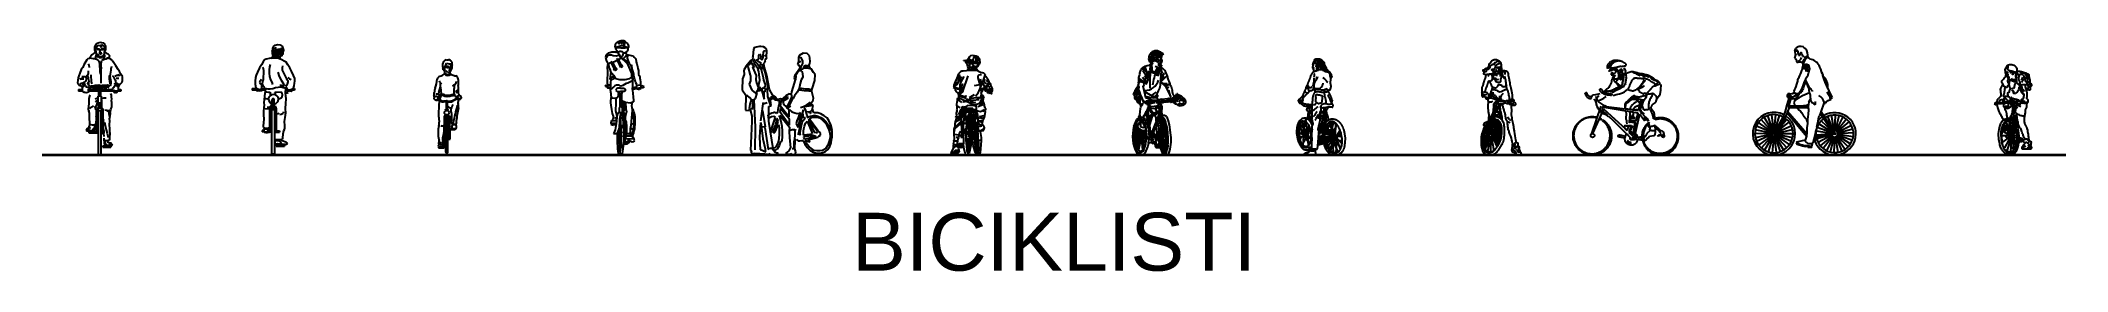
# Model space of a CAD drawing. Header units: millimetres. Extents: x 0 to 35, y -2 to 2.
import ezdxf

# ---------------------------------------------------------------- set-up
doc = ezdxf.new("R2010")
doc.units = ezdxf.units.MM
doc.layers.add('45-Biciklisti', color=7, linetype='Continuous')
doc.layers.add('Tekst', color=7, linetype='Continuous')
doc.styles.add('Tekst', font='arial.ttf')

msp = doc.modelspace()

# ---------------------------------------------------------------- texts
at = {"layer": 'Tekst', "insert": (17.5, -1), "char_height": 1, "attachment_point": 2, "style": 'Tekst'}
msp.add_mtext_dynamic_manual_height_columns('BICIKLISTI', width=35, gutter_width=12.5, heights=[0], dxfattribs=at)

# ---------------------------------------------------------------- blocks, each defined once
blk = doc.blocks.new('Cyclist 01 - Front view')
for p, q in [((-0.112, 1.754), (-0.136, 1.733)), ((-0.093, 1.769), (-0.112, 1.754)), ((-0.08, 1.777), (-0.093, 1.769)), ((-0.088, 1.846), (-0.084, 1.864)), ((-0.088, 1.842), (-0.088, 1.846)), ((-0.088, 1.833), (-0.088, 1.842)), ((-0.084, 1.814), (-0.088, 1.833)), ((-0.084, 1.864), (-0.078, 1.892)), ((-0.081, 1.792), (-0.084, 1.814)), ((-0.08, 1.833), (-0.081, 1.822)), ((-0.081, 1.822), (-0.077, 1.794)), ((-0.077, 1.777), (-0.081, 1.792)), ((-0.076, 1.833), (-0.08, 1.833)), ((-0.064, 1.781), (-0.08, 1.777)), ((-0.078, 1.821), (-0.079, 1.832)), ((-0.078, 1.892), (-0.057, 1.929)), ((-0.076, 1.802), (-0.078, 1.821)), ((-0.077, 1.794), (-0.071, 1.781)), ((-0.073, 1.777), (-0.077, 1.777)), ((-0.068, 1.833), (-0.076, 1.833)), ((-0.076, 1.794), (-0.076, 1.802)), ((-0.069, 1.794), (-0.076, 1.794)), ((-0.071, 1.781), (-0.073, 1.777)), ((-0.068, 1.807), (-0.069, 1.794)), ((-0.062, 1.823), (-0.068, 1.833)), ((-0.068, 1.794), (-0.068, 1.807)), ((-0.062, 1.772), (-0.068, 1.794)), ((-0.06, 1.852), (-0.064, 1.846)), ((-0.064, 1.846), (-0.064, 1.837)), ((-0.064, 1.837), (-0.062, 1.823)), ((-0.055, 1.753), (-0.062, 1.772)), ((-0.057, 1.867), (-0.06, 1.852)), ((-0.057, 1.929), (0, 1.949)), ((-0.057, 1.867), (-0.043, 1.883)), ((-0.041, 1.738), (-0.055, 1.753)), ((-0.051, 1.834), (-0.028, 1.837)), ((-0.043, 1.883), (-0.029, 1.893)), ((-0.04, 1.82), (-0.028, 1.825)), ((-0.029, 1.893), (-0.01, 1.901)), ((-0.028, 1.837), (-0.007, 1.834)), ((-0.028, 1.825), (-0.023, 1.821)), ((-0.023, 1.821), (-0.019, 1.828)), ((-0.019, 1.828), (-0.017, 1.821)), ((-0.017, 1.821), (-0.012, 1.825)), ((-0.016, 1.756), (-0.003, 1.757)), ((-0.004, 1.752), (-0.016, 1.756)), ((-0.012, 1.825), (-0.008, 1.824)), ((-0.01, 1.901), (0.01, 1.883)), ((-0.006, 1.783), (-0.008, 1.78)), ((-0.008, 1.78), (-0.005, 1.777)), ((-0.007, 1.834), (-0.002, 1.824)), ((-0.005, 1.777), (0.003, 1.77)), ((-0.003, 1.757), (0.013, 1.76)), ((-0.002, 1.824), (0.001, 1.801)), ((0, 1.949), (0.059, 1.937)), ((0.001, 1.801), (0.001, 1.786)), ((0.003, 1.77), (0.01, 1.77)), ((0.01, 1.883), (0.023, 1.867)), ((0.01, 1.77), (0.017, 1.77)), ((0.013, 1.76), (0.025, 1.76)), ((0.017, 1.77), (0.022, 1.773)), ((0.022, 1.773), (0.025, 1.778)), ((0.023, 1.867), (0.03, 1.878)), ((0.049, 1.841), (0.025, 1.838)), ((0.025, 1.76), (0.035, 1.76)), ((0.031, 1.753), (0.025, 1.748)), ((0.026, 1.822), (0.035, 1.824)), ((0.03, 1.878), (0.032, 1.897)), ((0.035, 1.76), (0.031, 1.753)), ((0.032, 1.897), (0.032, 1.908)), ((0.032, 1.908), (0.05, 1.898)), ((0.035, 1.824), (0.04, 1.822)), ((0.04, 1.822), (0.043, 1.826)), ((0.043, 1.826), (0.046, 1.818)), ((0.046, 1.818), (0.049, 1.826)), ((0.068, 1.836), (0.049, 1.841)), ((0.049, 1.826), (0.051, 1.824)), ((0.05, 1.898), (0.066, 1.89)), ((0.051, 1.824), (0.057, 1.822)), ((0.057, 1.822), (0.063, 1.818)), ((0.059, 1.937), (0.085, 1.917)), ((0.066, 1.89), (0.079, 1.871)), ((0.08, 1.815), (0.076, 1.777)), ((0.076, 1.777), (0.077, 1.752)), ((0.08, 1.849), (0.077, 1.841)), ((0.077, 1.841), (0.077, 1.829)), ((0.077, 1.829), (0.082, 1.821)), ((0.079, 1.871), (0.08, 1.855)), ((0.079, 1.772), (0.087, 1.782)), ((0.094, 1.768), (0.079, 1.772)), ((0.08, 1.855), (0.08, 1.849)), ((0.085, 1.826), (0.08, 1.815)), ((0.082, 1.821), (0.087, 1.823)), ((0.085, 1.917), (0.092, 1.896)), ((0.097, 1.823), (0.085, 1.826)), ((0.087, 1.823), (0.095, 1.827)), ((0.087, 1.782), (0.097, 1.794)), ((0.092, 1.896), (0.1, 1.877)), ((0.118, 1.762), (0.094, 1.768)), ((0.095, 1.827), (0.098, 1.811)), ((0.098, 1.809), (0.097, 1.823)), ((0.097, 1.794), (0.098, 1.809)), ((0.098, 1.811), (0.102, 1.819)), ((0.101, 1.861), (0.099, 1.851)), ((0.102, 1.838), (0.099, 1.851)), ((0.1, 1.877), (0.101, 1.861)), ((0.103, 1.832), (0.102, 1.838)), ((0.102, 1.819), (0.103, 1.832)), ((0.13, 1.749), (0.118, 1.762)), ((-0.345, 1.414), (-0.361, 1.37)), ((-0.322, 1.477), (-0.345, 1.414)), ((-0.296, 1.511), (-0.322, 1.477)), ((-0.276, 1.561), (-0.296, 1.511)), ((-0.241, 1.619), (-0.276, 1.561)), ((-0.227, 1.647), (-0.241, 1.619)), ((-0.206, 1.661), (-0.227, 1.647)), ((-0.186, 1.667), (-0.206, 1.661)), ((-0.206, 1.383), (-0.194, 1.411)), ((-0.2, 1.579), (-0.187, 1.552)), ((-0.195, 1.436), (-0.198, 1.456)), ((-0.194, 1.411), (-0.195, 1.436)), ((-0.187, 1.552), (-0.182, 1.512)), ((-0.166, 1.679), (-0.186, 1.667)), ((-0.171, 1.691), (-0.174, 1.681)), ((-0.174, 1.681), (-0.141, 1.673)), ((-0.157, 1.708), (-0.171, 1.691)), ((-0.136, 1.733), (-0.157, 1.708)), ((-0.141, 1.673), (-0.116, 1.67)), ((-0.116, 1.67), (-0.094, 1.667)), ((-0.094, 1.667), (-0.074, 1.66)), ((-0.071, 1.723), (-0.075, 1.694)), ((-0.075, 1.694), (-0.07, 1.659)), ((-0.074, 1.66), (-0.056, 1.655)), ((-0.072, 1.718), (-0.053, 1.71)), ((-0.061, 1.737), (-0.071, 1.723)), ((-0.048, 1.746), (-0.061, 1.737)), ((-0.056, 1.655), (-0.037, 1.639)), ((-0.053, 1.71), (-0.031, 1.696)), ((-0.022, 1.717), (-0.041, 1.738)), ((-0.037, 1.639), (-0.019, 1.622)), ((-0.031, 1.696), (-0.011, 1.687)), ((-0.003, 1.701), (-0.022, 1.717)), ((-0.019, 1.622), (-0.007, 1.584)), ((-0.011, 1.687), (0.007, 1.684)), ((-0.007, 1.584), (-0.003, 1.536)), ((0, 1.749), (-0.004, 1.752)), ((0.009, 1.698), (-0.003, 1.701)), ((-0.003, 1.536), (-0.001, 1.479)), ((-0.001, 1.479), (0.002, 1.446)), ((0.005, 1.745), (0, 1.749)), ((0.002, 1.446), (0.008, 1.413)), ((0.014, 1.745), (0.005, 1.745)), ((0.007, 1.684), (0.029, 1.688)), ((0.008, 1.413), (0.016, 1.387)), ((0.024, 1.698), (0.009, 1.698)), ((0.025, 1.748), (0.014, 1.745)), ((0.021, 1.402), (0.024, 1.435)), ((0.042, 1.703), (0.024, 1.698)), ((0.024, 1.435), (0.026, 1.464)), ((0.026, 1.573), (0.031, 1.609)), ((0.026, 1.541), (0.026, 1.573)), ((0.027, 1.5), (0.026, 1.541)), ((0.026, 1.464), (0.027, 1.5)), ((0.029, 1.688), (0.047, 1.695)), ((0.031, 1.609), (0.036, 1.636)), ((0.036, 1.636), (0.052, 1.648)), ((0.055, 1.711), (0.042, 1.703)), ((0.047, 1.695), (0.063, 1.702)), ((0.052, 1.648), (0.079, 1.659)), ((0.071, 1.672), (0.053, 1.649)), ((0.067, 1.729), (0.055, 1.711)), ((0.063, 1.702), (0.082, 1.713)), ((0.074, 1.741), (0.067, 1.729)), ((0.08, 1.69), (0.071, 1.672)), ((0.072, 1.738), (0.08, 1.724)), ((0.077, 1.752), (0.074, 1.741)), ((0.079, 1.659), (0.107, 1.665)), ((0.08, 1.724), (0.083, 1.706)), ((0.083, 1.706), (0.08, 1.69)), ((0.107, 1.665), (0.141, 1.68)), ((0.147, 1.741), (0.13, 1.749)), ((0.174, 1.664), (0.139, 1.676)), ((0.141, 1.68), (0.163, 1.69)), ((0.155, 1.733), (0.147, 1.741)), ((0.175, 1.714), (0.155, 1.733)), ((0.163, 1.69), (0.18, 1.701)), ((0.197, 1.653), (0.174, 1.664)), ((0.18, 1.701), (0.175, 1.714)), ((0.185, 1.396), (0.192, 1.434)), ((0.192, 1.434), (0.197, 1.465)), ((0.217, 1.634), (0.197, 1.653)), ((0.197, 1.494), (0.201, 1.505)), ((0.197, 1.465), (0.197, 1.494)), ((0.201, 1.505), (0.209, 1.534)), ((0.231, 1.613), (0.217, 1.634)), ((0.255, 1.577), (0.231, 1.613)), ((0.277, 1.539), (0.255, 1.577)), ((0.317, 1.48), (0.277, 1.539)), ((0.342, 1.442), (0.317, 1.48)), ((0.366, 1.396), (0.342, 1.442)), ((-0.381, 1.292), (-0.383, 1.249)), ((-0.383, 1.249), (-0.349, 1.203)), ((-0.374, 1.333), (-0.381, 1.292)), ((-0.361, 1.37), (-0.374, 1.333)), ((-0.366, 1.132), (-0.366, 1.103)), ((-0.366, 1.132), (-0.299, 1.132)), ((-0.295, 1.103), (-0.366, 1.103)), ((-0.349, 1.211), (-0.349, 1.203)), ((-0.349, 1.203), (-0.332, 1.199)), ((-0.346, 1.201), (-0.338, 1.222)), ((-0.344, 1.312), (-0.32, 1.325)), ((-0.311, 1.312), (-0.344, 1.312)), ((-0.338, 1.222), (-0.316, 1.239)), ((-0.332, 1.199), (-0.316, 1.188)), ((-0.32, 1.325), (-0.289, 1.337)), ((-0.318, 1.192), (-0.296, 1.192)), ((-0.316, 1.239), (-0.286, 1.25)), ((-0.316, 1.188), (-0.301, 1.168)), ((-0.288, 1.353), (-0.313, 1.352)), ((-0.276, 1.312), (-0.311, 1.312)), ((-0.294, 1.22), (-0.304, 1.223)), ((-0.301, 1.168), (-0.285, 1.177)), ((-0.301, 1.145), (-0.3, 1.167)), ((-0.301, 1.121), (-0.301, 1.145)), ((-0.294, 1.1), (-0.301, 1.121)), ((-0.3, 1.167), (-0.3, 1.169)), ((-0.296, 1.192), (-0.273, 1.203)), ((-0.276, 1.202), (-0.294, 1.22)), ((-0.285, 1.091), (-0.294, 1.1)), ((-0.289, 1.337), (-0.275, 1.337)), ((-0.257, 1.354), (-0.288, 1.353)), ((-0.286, 1.25), (-0.271, 1.258)), ((-0.285, 1.177), (-0.276, 1.189)), ((-0.27, 1.078), (-0.285, 1.091)), ((-0.276, 1.189), (-0.263, 1.2)), ((-0.273, 1.203), (-0.264, 1.217)), ((-0.238, 1.285), (-0.271, 1.257)), ((-0.262, 1.232), (-0.271, 1.257)), ((-0.27, 1.237), (-0.271, 1.241)), ((-0.261, 1.219), (-0.27, 1.237)), ((-0.261, 1.078), (-0.27, 1.078)), ((-0.256, 1.078), (-0.268, 1.09)), ((-0.268, 1.09), (-0.261, 1.078)), ((-0.263, 1.2), (-0.249, 1.207)), ((-0.254, 1.213), (-0.262, 1.232)), ((-0.243, 1.347), (-0.257, 1.354)), ((-0.247, 1.075), (-0.256, 1.078)), ((-0.249, 1.207), (-0.254, 1.213)), ((-0.25, 1.205), (-0.241, 1.186)), ((-0.237, 1.078), (-0.247, 1.075)), ((-0.228, 1.075), (-0.246, 1.089)), ((-0.246, 1.089), (-0.237, 1.078)), ((-0.241, 1.186), (-0.228, 1.177)), ((-0.238, 1.34), (-0.23, 1.347)), ((-0.228, 1.33), (-0.238, 1.34)), ((-0.238, 1.285), (-0.233, 1.316)), ((-0.233, 1.316), (-0.228, 1.33)), ((-0.23, 1.347), (-0.228, 1.362)), ((-0.228, 1.362), (-0.206, 1.383)), ((-0.228, 1.177), (-0.202, 1.173)), ((-0.22, 1.073), (-0.228, 1.075)), ((-0.213, 1.078), (-0.22, 1.073)), ((-0.202, 1.236), (-0.218, 1.249)), ((-0.203, 1.078), (-0.215, 1.092)), ((-0.215, 1.092), (-0.213, 1.078)), ((-0.213, 1.376), (-0.211, 1.363)), ((-0.211, 1.363), (-0.199, 1.342)), ((-0.196, 1.143), (-0.203, 1.129)), ((-0.203, 1.129), (-0.201, 1.107)), ((-0.197, 1.086), (-0.203, 1.078)), ((-0.198, 1.217), (-0.202, 1.236)), ((-0.202, 1.173), (-0.187, 1.168)), ((-0.201, 1.107), (-0.197, 1.101)), ((-0.199, 1.342), (-0.199, 1.324)), ((-0.199, 1.324), (-0.189, 1.277)), ((-0.188, 1.194), (-0.198, 1.217)), ((-0.197, 1.101), (-0.197, 1.086)), ((-0.189, 1.147), (-0.196, 1.143)), ((-0.193, 1.257), (-0.195, 1.239)), ((-0.195, 1.239), (-0.194, 1.217)), ((-0.194, 1.217), (-0.181, 1.195)), ((-0.194, 1.132), (0.215, 1.132)), ((-0.189, 1.277), (-0.193, 1.257)), ((0.215, 1.103), (-0.192, 1.103)), ((-0.182, 1.159), (-0.189, 1.147)), ((-0.187, 1.168), (-0.182, 1.159)), ((-0.181, 1.195), (-0.172, 1.186)), ((-0.172, 1.186), (-0.149, 1.193)), ((-0.148, 1.147), (-0.164, 1.174)), ((-0.154, 1.384), (-0.157, 1.346)), ((-0.157, 1.346), (-0.152, 1.299)), ((-0.152, 1.299), (-0.148, 1.264)), ((-0.149, 1.193), (-0.12, 1.197)), ((-0.148, 1.264), (-0.14, 1.228)), ((-0.121, 1.152), (-0.13, 1.182)), ((-0.12, 1.197), (-0.078, 1.208)), ((-0.099, 1.147), (-0.1, 1.189)), ((-0.099, 1.139), (-0.074, 1.147)), ((-0.078, 1.208), (-0.051, 1.206)), ((-0.077, 1.157), (-0.075, 1.195)), ((-0.074, 1.147), (-0.035, 1.145)), ((-0.057, 1.151), (-0.054, 1.198)), ((-0.051, 1.206), (-0.018, 1.214)), ((-0.04, 1.151), (-0.032, 1.195)), ((-0.035, 1.145), (-0.004, 1.144)), ((-0.02, 1.159), (-0.012, 1.202)), ((-0.018, 1.214), (0.001, 1.21)), ((-0.017, 1.015), (-0.017, 1.103)), ((-0.004, 1.144), (0.015, 1.144)), ((0.001, 1.21), (0.011, 1.197)), ((0.009, 1.156), (0.013, 1.19)), ((0.011, 1.197), (0.026, 1.201)), ((0.016, 1.387), (0.015, 1.344)), ((0.015, 1.344), (0.017, 1.295)), ((0.015, 1.144), (0.033, 1.144)), ((0.016, 1.387), (0.021, 1.402)), ((0.017, 1.295), (0.018, 1.267)), ((0.017, 1.015), (0.017, 1.103)), ((0.018, 1.267), (0.018, 1.244)), ((0.026, 1.201), (0.045, 1.209)), ((0.029, 1.155), (0.035, 1.196)), ((0.033, 1.144), (0.066, 1.136)), ((0.045, 1.209), (0.064, 1.207)), ((0.051, 1.144), (0.054, 1.172)), ((0.054, 1.172), (0.064, 1.2)), ((0.064, 1.207), (0.097, 1.206)), ((0.066, 1.136), (0.092, 1.139)), ((0.078, 1.153), (0.088, 1.179)), ((0.088, 1.179), (0.097, 1.196)), ((0.092, 1.139), (0.107, 1.141)), ((0.097, 1.206), (0.131, 1.213)), ((0.107, 1.152), (0.117, 1.18)), ((0.117, 1.18), (0.128, 1.196)), ((0.131, 1.213), (0.151, 1.209)), ((0.14, 1.159), (0.15, 1.176)), ((0.15, 1.176), (0.165, 1.188)), ((0.151, 1.209), (0.17, 1.204)), ((0.16, 1.345), (0.159, 1.311)), ((0.159, 1.311), (0.165, 1.278)), ((0.165, 1.373), (0.16, 1.345)), ((0.161, 1.388), (0.165, 1.373)), ((0.165, 1.278), (0.174, 1.231)), ((0.17, 1.204), (0.18, 1.206)), ((0.177, 1.369), (0.185, 1.396)), ((0.184, 1.324), (0.177, 1.369)), ((0.18, 1.206), (0.183, 1.196)), ((0.183, 1.196), (0.199, 1.239)), ((0.198, 1.267), (0.184, 1.324)), ((0.2, 1.032), (0.188, 1.061)), ((0.199, 1.239), (0.198, 1.267)), ((0.22, 1.152), (0.212, 1.134)), ((0.212, 1.134), (0.213, 1.128)), ((0.213, 1.128), (0.229, 1.13)), ((0.227, 1.103), (0.214, 1.103)), ((0.215, 1.132), (0.229, 1.132)), ((0.216, 1.37), (0.231, 1.357)), ((0.225, 1.156), (0.22, 1.152)), ((0.234, 1.163), (0.225, 1.156)), ((0.227, 1.099), (0.225, 1.115)), ((0.229, 1.13), (0.238, 1.11)), ((0.231, 1.357), (0.241, 1.346)), ((0.244, 1.174), (0.234, 1.163)), ((0.238, 1.11), (0.244, 1.088)), ((0.241, 1.346), (0.249, 1.322)), ((0.26, 1.194), (0.244, 1.174)), ((0.244, 1.088), (0.253, 1.076)), ((0.249, 1.322), (0.26, 1.298)), ((0.253, 1.076), (0.263, 1.089)), ((0.254, 1.196), (0.267, 1.214)), ((0.266, 1.193), (0.254, 1.196)), ((0.26, 1.298), (0.272, 1.293)), ((0.261, 1.365), (0.294, 1.383)), ((0.262, 1.225), (0.266, 1.243)), ((0.267, 1.214), (0.262, 1.225)), ((0.263, 1.089), (0.267, 1.101)), ((0.268, 1.104), (0.265, 1.089)), ((0.265, 1.089), (0.272, 1.077)), ((0.266, 1.252), (0.29, 1.241)), ((0.285, 1.198), (0.266, 1.193)), ((0.267, 1.101), (0.269, 1.121)), ((0.269, 1.259), (0.268, 1.253)), ((0.269, 1.121), (0.268, 1.104)), ((0.276, 1.296), (0.269, 1.277)), ((0.269, 1.277), (0.269, 1.259)), ((0.272, 1.293), (0.276, 1.296)), ((0.272, 1.077), (0.28, 1.082)), ((0.28, 1.082), (0.288, 1.091)), ((0.288, 1.232), (0.283, 1.243)), ((0.284, 1.211), (0.288, 1.232)), ((0.285, 1.327), (0.328, 1.326)), ((0.301, 1.194), (0.285, 1.198)), ((0.288, 1.091), (0.291, 1.12)), ((0.291, 1.102), (0.288, 1.084)), ((0.288, 1.084), (0.301, 1.085)), ((0.304, 1.188), (0.289, 1.184)), ((0.29, 1.241), (0.315, 1.225)), ((0.291, 1.12), (0.291, 1.102)), ((0.294, 1.383), (0.332, 1.389)), ((0.316, 1.183), (0.301, 1.194)), ((0.301, 1.085), (0.306, 1.092)), ((0.313, 1.177), (0.304, 1.188)), ((0.305, 1.203), (0.316, 1.22)), ((0.306, 1.101), (0.308, 1.117)), ((0.306, 1.092), (0.306, 1.101)), ((0.308, 1.117), (0.307, 1.097)), ((0.307, 1.097), (0.314, 1.103)), ((0.352, 1.372), (0.312, 1.37)), ((0.323, 1.16), (0.313, 1.177)), ((0.314, 1.103), (0.321, 1.121)), ((0.315, 1.225), (0.34, 1.218)), ((0.316, 1.22), (0.32, 1.222)), ((0.319, 1.173), (0.316, 1.183)), ((0.339, 1.22), (0.319, 1.173)), ((0.321, 1.121), (0.325, 1.143)), ((0.325, 1.143), (0.323, 1.16)), ((0.366, 1.103), (0.329, 1.103)), ((0.332, 1.389), (0.352, 1.372)), ((0.34, 1.218), (0.36, 1.229)), ((0.341, 1.132), (0.366, 1.132)), ((0.36, 1.229), (0.377, 1.246)), ((0.393, 1.355), (0.366, 1.396)), ((0.366, 1.132), (0.366, 1.103)), ((0.377, 1.246), (0.386, 1.26)), ((0.386, 1.26), (0.393, 1.287)), ((0.393, 1.334), (0.393, 1.355)), ((0.393, 1.287), (0.393, 1.334)), ((-0.19, 0.887), (-0.201, 0.796)), ((-0.201, 0.796), (-0.193, 0.757)), ((-0.193, 0.757), (-0.177, 0.732)), ((-0.178, 1.019), (-0.19, 0.976)), ((-0.19, 0.976), (-0.19, 0.887)), ((-0.19, 0.77), (-0.186, 0.693)), ((-0.169, 1.036), (-0.178, 1.019)), ((-0.173, 0.802), (-0.148, 0.827)), ((-0.148, 0.827), (-0.112, 0.848)), ((-0.092, 0.843), (-0.082, 0.829)), ((-0.081, 0.972), (-0.05, 0.983)), ((-0.062, 0.929), (-0.08, 0.919)), ((-0.074, 0.82), (-0.057, 0.85)), ((-0.068, 0.782), (-0.074, 0.82)), ((-0.064, 0.659), (-0.043, 0.725)), ((-0.029, 0.944), (-0.062, 0.929)), ((-0.058, 0.376), (-0.058, 0.773)), ((-0.057, 0.85), (-0.041, 0.906)), ((-0.055, 0.77), (-0.044, 0.739)), ((-0.05, 0.983), (-0.027, 0.981)), ((-0.043, 0.725), (-0.028, 0.805)), ((-0.041, 0.376), (-0.041, 0.771)), ((-0.028, 0.805), (-0.024, 0.826)), ((-0.027, 0.894), (-0.027, 1.015)), ((0.027, 1.015), (-0.027, 1.015)), ((0.027, 0.894), (-0.027, 0.894)), ((-0.024, 0), (-0.024, 0.771)), ((-0.024, 0.771), (0.024, 0.771)), ((-0.017, 0.827), (-0.017, 0.894)), ((0.017, 0.827), (0.017, 0.894)), ((0.024, 0), (0.024, 0.771)), ((0.027, 0.894), (0.027, 1.015)), ((0.027, 0.974), (0.029, 0.974)), ((0.027, 0.945), (0.029, 0.933)), ((0.029, 0.974), (0.07, 0.99)), ((0.029, 0.933), (0.031, 0.882)), ((0.031, 0.882), (0.032, 0.834)), ((0.032, 0.834), (0.041, 0.767)), ((0.041, 0.376), (0.041, 0.771)), ((0.041, 0.767), (0.046, 0.701)), ((0.058, 0.376), (0.058, 0.773)), ((0.07, 0.99), (0.108, 0.991)), ((0.121, 0.77), (0.087, 0.773)), ((0.148, 0.752), (0.121, 0.77)), ((0.163, 0.75), (0.154, 0.778)), ((0.163, 0.711), (0.163, 0.75)), ((0.17, 0.677), (0.163, 0.711)), ((0.178, 0.726), (0.176, 0.663)), ((0.178, 0.726), (0.193, 0.786)), ((0.193, 0.786), (0.206, 0.832)), ((0.203, 0.992), (0.2, 1.032)), ((0.202, 0.939), (0.205, 0.969)), ((0.208, 0.905), (0.202, 0.939)), ((0.205, 0.969), (0.203, 0.992)), ((0.206, 0.832), (0.208, 0.905)), ((-0.228, 0.439), (-0.22, 0.448)), ((-0.227, 0.419), (-0.228, 0.439)), ((-0.222, 0.412), (-0.227, 0.419)), ((-0.193, 0.406), (-0.222, 0.412)), ((-0.22, 0.448), (-0.211, 0.449)), ((-0.218, 0.46), (-0.21, 0.47)), ((-0.217, 0.453), (-0.218, 0.46)), ((-0.217, 0.448), (-0.217, 0.453)), ((-0.211, 0.449), (-0.197, 0.44)), ((-0.21, 0.47), (-0.202, 0.472)), ((-0.202, 0.472), (-0.189, 0.472)), ((-0.197, 0.44), (-0.171, 0.43)), ((-0.167, 0.407), (-0.193, 0.406)), ((-0.07, 0.403), (-0.191, 0.403)), ((-0.191, 0.403), (-0.191, 0.382)), ((-0.191, 0.382), (-0.07, 0.382)), ((-0.189, 0.472), (-0.176, 0.47)), ((-0.188, 0.472), (-0.18, 0.505)), ((-0.186, 0.693), (-0.182, 0.622)), ((-0.182, 0.622), (-0.181, 0.567)), ((-0.181, 0.567), (-0.177, 0.535)), ((-0.18, 0.505), (-0.175, 0.514)), ((-0.177, 0.535), (-0.132, 0.519)), ((-0.176, 0.47), (-0.158, 0.473)), ((-0.175, 0.514), (-0.171, 0.533)), ((-0.171, 0.43), (-0.149, 0.425)), ((-0.133, 0.418), (-0.167, 0.407)), ((-0.149, 0.425), (-0.12, 0.424)), ((-0.124, 0.423), (-0.133, 0.418)), ((-0.132, 0.519), (-0.109, 0.52)), ((-0.12, 0.433), (-0.124, 0.423)), ((-0.112, 0.453), (-0.12, 0.433)), ((-0.12, 0.424), (-0.108, 0.422)), ((-0.102, 0.468), (-0.112, 0.453)), ((-0.109, 0.52), (-0.081, 0.523)), ((-0.108, 0.422), (-0.092, 0.424)), ((-0.088, 0.47), (-0.102, 0.468)), ((-0.092, 0.522), (-0.092, 0.512)), ((-0.092, 0.512), (-0.092, 0.502)), ((-0.092, 0.502), (-0.089, 0.487)), ((-0.092, 0.424), (-0.086, 0.429)), ((-0.089, 0.487), (-0.09, 0.476)), ((-0.075, 0.472), (-0.088, 0.47)), ((-0.086, 0.429), (-0.078, 0.446)), ((-0.081, 0.523), (-0.068, 0.532)), ((-0.077, 0.526), (-0.079, 0.517)), ((-0.079, 0.517), (-0.076, 0.498)), ((-0.078, 0.446), (-0.074, 0.458)), ((-0.076, 0.498), (-0.076, 0.481)), ((-0.076, 0.481), (-0.075, 0.472)), ((-0.074, 0.458), (-0.075, 0.472)), ((-0.07, 0.403), (-0.07, 0.382)), ((-0.068, 0.532), (-0.058, 0.607)), ((-0.068, 0.398), (-0.068, 0.376)), ((-0.058, 0.398), (-0.068, 0.398)), ((-0.024, 0.376), (-0.068, 0.376)), ((-0.058, 0.607), (-0.048, 0.692)), ((-0.024, 0.398), (-0.041, 0.398)), ((0.024, 0.398), (0.041, 0.398)), ((0.024, 0.376), (0.068, 0.376)), ((0.046, 0.701), (0.047, 0.634)), ((0.047, 0.634), (0.064, 0.565)), ((0.051, 0.608), (0.048, 0.564)), ((0.048, 0.564), (0.049, 0.511)), ((0.049, 0.511), (0.063, 0.43)), ((0.057, 0.615), (0.075, 0.617)), ((0.058, 0.398), (0.068, 0.398)), ((0.063, 0.43), (0.062, 0.373)), ((0.062, 0.373), (0.069, 0.317)), ((0.064, 0.565), (0.071, 0.512)), ((0.068, 0.398), (0.068, 0.376)), ((0.069, 0.422), (0.071, 0.393)), ((0.079, 0.566), (0.093, 0.51)), ((0.093, 0.51), (0.109, 0.437)), ((0.109, 0.437), (0.127, 0.379)), ((0.127, 0.379), (0.144, 0.303)), ((0.168, 0.525), (0.173, 0.587)), ((0.172, 0.449), (0.168, 0.525)), ((0.171, 0.654), (0.17, 0.677)), ((0.173, 0.587), (0.17, 0.637)), ((0.178, 0.631), (0.171, 0.654)), ((0.171, 0.414), (0.172, 0.449)), ((0.177, 0.373), (0.171, 0.414)), ((0.175, 0.304), (0.177, 0.373)), ((-0.024, 0), (0.024, 0)), ((0.052, 0.158), (0.052, 0.137)), ((0.052, 0.158), (0.114, 0.158)), ((0.052, 0.137), (0.191, 0.137)), ((0.071, 0.289), (0.072, 0.252)), ((0.072, 0.257), (0.074, 0.233)), ((0.072, 0.252), (0.087, 0.255)), ((0.074, 0.233), (0.074, 0.216)), ((0.074, 0.216), (0.075, 0.204)), ((0.088, 0.201), (0.075, 0.206)), ((0.075, 0.204), (0.079, 0.184)), ((0.079, 0.184), (0.086, 0.163)), ((0.094, 0.254), (0.086, 0.222)), ((0.086, 0.222), (0.086, 0.213)), ((0.086, 0.213), (0.095, 0.204)), ((0.086, 0.163), (0.102, 0.161)), ((0.087, 0.255), (0.112, 0.253)), ((0.1, 0.196), (0.088, 0.201)), ((0.095, 0.204), (0.101, 0.194)), ((0.106, 0.178), (0.1, 0.196)), ((0.101, 0.194), (0.108, 0.177)), ((0.102, 0.161), (0.106, 0.178)), ((0.113, 0.159), (0.107, 0.179)), ((0.108, 0.177), (0.119, 0.168)), ((0.112, 0.253), (0.145, 0.255)), ((0.126, 0.155), (0.113, 0.159)), ((0.119, 0.168), (0.139, 0.168)), ((0.148, 0.155), (0.126, 0.155)), ((0.131, 0.249), (0.13, 0.261)), ((0.14, 0.231), (0.131, 0.249)), ((0.139, 0.168), (0.161, 0.173)), ((0.146, 0.218), (0.14, 0.231)), ((0.145, 0.255), (0.167, 0.256)), ((0.152, 0.212), (0.146, 0.218)), ((0.167, 0.157), (0.148, 0.155)), ((0.165, 0.207), (0.152, 0.212)), ((0.161, 0.173), (0.179, 0.184)), ((0.17, 0.207), (0.165, 0.207)), ((0.165, 0.158), (0.191, 0.158)), ((0.167, 0.256), (0.175, 0.274)), ((0.187, 0.16), (0.167, 0.157)), ((0.182, 0.206), (0.17, 0.207)), ((0.175, 0.274), (0.175, 0.304)), ((0.179, 0.184), (0.19, 0.188)), ((0.194, 0.205), (0.182, 0.206)), ((0.202, 0.161), (0.187, 0.16)), ((0.19, 0.188), (0.203, 0.186)), ((0.191, 0.158), (0.191, 0.137)), ((0.203, 0.2), (0.194, 0.205)), ((0.211, 0.169), (0.202, 0.161)), ((0.208, 0.194), (0.203, 0.2)), ((0.203, 0.186), (0.21, 0.179)), ((0.207, 0.182), (0.208, 0.194)), ((0.21, 0.179), (0.211, 0.169))]:
    blk.add_line(p, q)
for radius in [0.0578, 0.0411]:
    blk.add_arc((0, 0.771), radius, 359.8664, 180.1336)
blk = doc.blocks.new('Cyclist 01 - Rear view')
for p, q in [((-0.017, 1.773), (-0.01, 1.801)), ((-0.017, 1.773), (-0.017, 1.742)), ((-0.01, 1.801), (-0.006, 1.828)), ((-0.006, 1.828), (0.007, 1.861)), ((-0.006, 1.765), (0.002, 1.802)), ((-0.006, 1.765), (-0.005, 1.742)), ((0.002, 1.802), (0.023, 1.844)), ((0.007, 1.861), (0.033, 1.881)), ((0.023, 1.767), (0.033, 1.814)), ((0.023, 1.767), (0.023, 1.732)), ((0.033, 1.881), (0.078, 1.893)), ((0.033, 1.814), (0.05, 1.849)), ((0.053, 1.764), (0.059, 1.799)), ((0.053, 1.764), (0.055, 1.733)), ((0.059, 1.799), (0.062, 1.818)), ((0.078, 1.893), (0.117, 1.888)), ((0.089, 1.764), (0.083, 1.731)), ((0.089, 1.764), (0.091, 1.791)), ((0.091, 1.791), (0.094, 1.824)), ((0.121, 1.77), (0.113, 1.748)), ((0.117, 1.888), (0.155, 1.866)), ((0.121, 1.77), (0.124, 1.806)), ((0.124, 1.806), (0.131, 1.824)), ((0.141, 1.763), (0.134, 1.751)), ((0.154, 1.805), (0.139, 1.842)), ((0.15, 1.771), (0.141, 1.763)), ((0.144, 1.745), (0.151, 1.754)), ((0.15, 1.771), (0.154, 1.805)), ((0.151, 1.754), (0.159, 1.761)), ((0.155, 1.866), (0.165, 1.827)), ((0.159, 1.761), (0.168, 1.766)), ((0.165, 1.764), (0.162, 1.736)), ((0.165, 1.827), (0.176, 1.794)), ((0.168, 1.766), (0.175, 1.778)), ((0.176, 1.794), (0.175, 1.778)), ((-0.273, 1.416), (-0.296, 1.361)), ((-0.236, 1.488), (-0.273, 1.416)), ((-0.206, 1.541), (-0.236, 1.488)), ((-0.176, 1.591), (-0.206, 1.541)), ((-0.184, 1.503), (-0.173, 1.476)), ((-0.152, 1.625), (-0.176, 1.591)), ((-0.173, 1.476), (-0.167, 1.437)), ((-0.167, 1.437), (-0.167, 1.386)), ((-0.126, 1.639), (-0.152, 1.625)), ((-0.073, 1.649), (-0.126, 1.639)), ((-0.029, 1.654), (-0.073, 1.649)), ((-0.07, 1.452), (-0.071, 1.399)), ((-0.065, 1.506), (-0.07, 1.452)), ((-0.057, 1.549), (-0.065, 1.506)), ((-0.022, 1.665), (-0.051, 1.651)), ((0.027, 1.654), (-0.029, 1.654)), ((-0.002, 1.673), (-0.022, 1.665)), ((-0.017, 1.742), (-0.016, 1.713)), ((-0.016, 1.713), (-0.008, 1.693)), ((-0.008, 1.693), (0, 1.69)), ((-0.005, 1.742), (-0.003, 1.713)), ((-0.003, 1.713), (0.002, 1.705)), ((0.017, 1.687), (-0.002, 1.673)), ((-0.001, 1.674), (0.003, 1.686)), ((0, 1.69), (0.016, 1.695)), ((0.003, 1.686), (0.004, 1.691)), ((0.016, 1.695), (0.033, 1.693)), ((0.038, 1.691), (0.017, 1.687)), ((0.023, 1.732), (0.025, 1.708)), ((0.068, 1.654), (0.027, 1.654)), ((0.033, 1.693), (0.069, 1.695)), ((0.064, 1.689), (0.038, 1.691)), ((0.055, 1.733), (0.057, 1.704)), ((0.092, 1.677), (0.064, 1.689)), ((0.109, 1.646), (0.068, 1.654)), ((0.069, 1.695), (0.093, 1.692)), ((0.08, 1.412), (0.104, 1.341)), ((0.083, 1.731), (0.084, 1.709)), ((0.106, 1.664), (0.092, 1.677)), ((0.093, 1.692), (0.105, 1.685)), ((0.111, 1.725), (0.105, 1.702)), ((0.105, 1.685), (0.12, 1.687)), ((0.115, 1.646), (0.106, 1.664)), ((0.145, 1.627), (0.109, 1.646)), ((0.113, 1.748), (0.111, 1.725)), ((0.113, 1.65), (0.117, 1.672)), ((0.134, 1.633), (0.115, 1.646)), ((0.117, 1.672), (0.119, 1.68)), ((0.119, 1.68), (0.12, 1.688)), ((0.135, 1.688), (0.119, 1.687)), ((0.12, 1.687), (0.137, 1.697)), ((0.128, 1.714), (0.122, 1.7)), ((0.129, 1.732), (0.128, 1.714)), ((0.134, 1.751), (0.129, 1.732)), ((0.143, 1.692), (0.135, 1.688)), ((0.137, 1.697), (0.14, 1.723)), ((0.14, 1.723), (0.144, 1.745)), ((0.15, 1.705), (0.143, 1.692)), ((0.187, 1.606), (0.145, 1.627)), ((0.159, 1.722), (0.15, 1.705)), ((0.157, 1.524), (0.156, 1.488)), ((0.156, 1.488), (0.156, 1.451)), ((0.156, 1.451), (0.178, 1.403)), ((0.162, 1.736), (0.159, 1.722)), ((0.178, 1.403), (0.203, 1.344)), ((0.224, 1.587), (0.187, 1.606)), ((0.254, 1.541), (0.224, 1.587)), ((0.283, 1.491), (0.254, 1.541)), ((0.316, 1.433), (0.283, 1.491)), ((0.349, 1.358), (0.316, 1.433)), ((-0.366, 1.132), (-0.299, 1.132)), ((-0.366, 1.132), (-0.366, 1.103)), ((-0.295, 1.103), (-0.366, 1.103)), ((-0.31, 1.32), (-0.316, 1.261)), ((-0.316, 1.261), (-0.311, 1.209)), ((-0.311, 1.209), (-0.303, 1.142)), ((-0.296, 1.361), (-0.31, 1.32)), ((-0.303, 1.142), (-0.282, 1.129)), ((-0.301, 1.109), (-0.298, 1.139)), ((-0.284, 1.094), (-0.301, 1.109)), ((-0.273, 1.087), (-0.284, 1.094)), ((-0.282, 1.129), (-0.251, 1.118)), ((-0.252, 1.092), (-0.273, 1.087)), ((-0.239, 1.088), (-0.252, 1.092)), ((-0.251, 1.118), (-0.229, 1.117)), ((-0.229, 1.258), (-0.24, 1.243)), ((-0.24, 1.243), (-0.226, 1.222)), ((-0.226, 1.093), (-0.239, 1.088)), ((-0.202, 1.29), (-0.229, 1.258)), ((-0.229, 1.117), (-0.205, 1.128)), ((-0.226, 1.222), (-0.213, 1.206)), ((-0.206, 1.091), (-0.226, 1.093)), ((-0.193, 1.099), (-0.206, 1.091)), ((-0.205, 1.128), (-0.197, 1.142)), ((-0.197, 1.194), (-0.191, 1.213)), ((-0.197, 1.147), (-0.197, 1.194)), ((-0.197, 1.142), (-0.197, 1.147)), ((-0.19, 1.115), (-0.196, 1.138)), ((-0.194, 1.132), (-0.129, 1.132)), ((-0.193, 1.099), (-0.19, 1.115)), ((-0.137, 1.103), (-0.192, 1.103)), ((-0.185, 1.255), (-0.191, 1.213)), ((-0.191, 1.213), (-0.189, 1.195)), ((-0.189, 1.195), (-0.165, 1.165)), ((-0.178, 1.288), (-0.185, 1.255)), ((-0.174, 1.337), (-0.178, 1.288)), ((-0.167, 1.386), (-0.174, 1.337)), ((-0.165, 1.165), (-0.163, 1.153)), ((-0.163, 1.153), (-0.145, 1.138)), ((-0.145, 1.138), (-0.124, 1.13)), ((-0.135, 1.121), (-0.145, 1.051)), ((-0.14, 1.083), (-0.115, 1.072)), ((-0.133, 1.133), (-0.135, 1.121)), ((-0.124, 1.13), (-0.092, 1.124)), ((-0.115, 1.072), (-0.081, 1.067)), ((-0.092, 1.124), (-0.054, 1.126)), ((-0.081, 1.067), (-0.056, 1.069)), ((-0.071, 1.399), (-0.065, 1.339)), ((-0.065, 1.339), (-0.046, 1.284)), ((-0.056, 1.069), (-0.054, 1.029)), ((-0.054, 1.126), (-0.007, 1.134)), ((-0.046, 1.284), (-0.027, 1.239)), ((-0.027, 1.239), (-0.011, 1.201)), ((-0.007, 1.134), (0.036, 1.147)), ((0.029, 1.068), (0.135, 1.076)), ((0.038, 1.046), (0.029, 1.068)), ((0.036, 1.147), (0.086, 1.156)), ((0.086, 1.156), (0.117, 1.159)), ((0.104, 1.341), (0.138, 1.275)), ((0.14, 1.185), (0.112, 1.186)), ((0.117, 1.159), (0.15, 1.163)), ((0.135, 1.076), (0.147, 1.055)), ((0.138, 1.275), (0.175, 1.214)), ((0.171, 1.178), (0.14, 1.185)), ((0.147, 1.055), (0.151, 1.019)), ((0.15, 1.163), (0.177, 1.158)), ((0.177, 1.158), (0.155, 1.154)), ((0.155, 1.154), (0.172, 1.151)), ((0.193, 1.178), (0.171, 1.178)), ((0.172, 1.151), (0.196, 1.144)), ((0.175, 1.214), (0.19, 1.194)), ((0.19, 1.194), (0.193, 1.178)), ((0.196, 1.144), (0.222, 1.151)), ((0.203, 1.344), (0.23, 1.298)), ((0.211, 1.047), (0.216, 1.15)), ((0.227, 1.103), (0.214, 1.103)), ((0.231, 1.185), (0.215, 1.166)), ((0.215, 1.166), (0.228, 1.141)), ((0.215, 1.132), (0.229, 1.132)), ((0.225, 1.115), (0.231, 1.138)), ((0.227, 1.099), (0.225, 1.115)), ((0.227, 1.099), (0.241, 1.091)), ((0.228, 1.141), (0.25, 1.115)), ((0.23, 1.298), (0.249, 1.27)), ((0.242, 1.209), (0.231, 1.185)), ((0.258, 1.058), (0.239, 1.051)), ((0.241, 1.091), (0.261, 1.093)), ((0.253, 1.248), (0.242, 1.209)), ((0.249, 1.27), (0.253, 1.248)), ((0.25, 1.115), (0.28, 1.108)), ((0.252, 1.324), (0.279, 1.299)), ((0.261, 1.093), (0.274, 1.088)), ((0.274, 1.088), (0.287, 1.092)), ((0.279, 1.299), (0.308, 1.286)), ((0.28, 1.108), (0.303, 1.115)), ((0.287, 1.092), (0.308, 1.087)), ((0.303, 1.115), (0.33, 1.126)), ((0.308, 1.087), (0.319, 1.094)), ((0.319, 1.094), (0.336, 1.109)), ((0.366, 1.103), (0.329, 1.103)), ((0.33, 1.126), (0.348, 1.136)), ((0.336, 1.109), (0.336, 1.128)), ((0.341, 1.132), (0.366, 1.132)), ((0.348, 1.136), (0.363, 1.18)), ((0.373, 1.304), (0.349, 1.358)), ((0.363, 1.18), (0.368, 1.222)), ((0.366, 1.132), (0.366, 1.103)), ((0.368, 1.222), (0.37, 1.26)), ((0.37, 1.26), (0.373, 1.304)), ((-0.167, 0.739), (-0.169, 0.676)), ((-0.162, 0.8), (-0.167, 0.739)), ((-0.159, 0.85), (-0.162, 0.8)), ((-0.158, 0.939), (-0.161, 0.883)), ((-0.161, 0.883), (-0.159, 0.85)), ((-0.152, 0.998), (-0.158, 0.939)), ((-0.144, 0.961), (-0.155, 0.972)), ((-0.145, 1.051), (-0.152, 0.998)), ((-0.113, 0.948), (-0.144, 0.961)), ((-0.078, 0.773), (-0.141, 0.778)), ((-0.089, 0.954), (-0.113, 0.948)), ((-0.075, 0.804), (-0.108, 0.802)), ((-0.034, 0.784), (-0.078, 0.773)), ((-0.058, 0.814), (-0.075, 0.804)), ((-0.039, 0.835), (-0.058, 0.814)), ((-0.058, 0.376), (-0.058, 0.773)), ((-0.054, 1.029), (-0.054, 1.009)), ((-0.041, 0.376), (-0.041, 0.771)), ((-0.024, 0), (-0.024, 0.804)), ((-0.024, 0.771), (0.024, 0.771)), ((-0.017, 0.827), (-0.017, 0.94)), ((-0.009, 0.771), (0.001, 0.812)), ((0.017, 0.827), (0.017, 0.94)), ((0.019, 0.798), (0.018, 0.771)), ((0.019, 0.808), (0.019, 0.798)), ((0.019, 0.747), (0.019, 0.619)), ((0.024, 0), (0.024, 0.771)), ((0.039, 1.019), (0.038, 1.046)), ((0.041, 0.376), (0.041, 0.771)), ((0.058, 0.376), (0.058, 0.773)), ((0.094, 0.704), (0.086, 0.693)), ((0.143, 0.965), (0.092, 0.948)), ((0.151, 1.019), (0.143, 0.965)), ((0.177, 0.727), (0.168, 0.701)), ((0.208, 0.632), (0.217, 0.709)), ((0.214, 1.008), (0.211, 1.047)), ((0.239, 1.051), (0.212, 1.051)), ((0.213, 0.78), (0.219, 0.878)), ((0.217, 0.709), (0.213, 0.78)), ((0.223, 0.948), (0.214, 1.008)), ((0.219, 0.878), (0.223, 0.948)), ((-0.191, 0.403), (-0.191, 0.382)), ((-0.165, 0.403), (-0.191, 0.403)), ((-0.158, 0.382), (-0.191, 0.382)), ((-0.168, 0.542), (-0.177, 0.482)), ((-0.177, 0.482), (-0.171, 0.458)), ((-0.171, 0.458), (-0.134, 0.448)), ((-0.169, 0.676), (-0.166, 0.602)), ((-0.166, 0.602), (-0.168, 0.542)), ((-0.149, 0.452), (-0.165, 0.412)), ((-0.165, 0.412), (-0.165, 0.391)), ((-0.165, 0.391), (-0.156, 0.379)), ((-0.161, 0.387), (-0.138, 0.385)), ((-0.152, 0.43), (-0.157, 0.433)), ((-0.156, 0.379), (-0.131, 0.372)), ((-0.141, 0.426), (-0.152, 0.43)), ((-0.124, 0.427), (-0.141, 0.426)), ((-0.138, 0.385), (-0.108, 0.384)), ((-0.134, 0.448), (-0.083, 0.449)), ((-0.131, 0.372), (-0.103, 0.371)), ((-0.107, 0.431), (-0.124, 0.427)), ((-0.108, 0.384), (-0.086, 0.384)), ((-0.093, 0.432), (-0.107, 0.431)), ((-0.105, 0.398), (-0.105, 0.376)), ((-0.058, 0.398), (-0.105, 0.398)), ((-0.024, 0.376), (-0.105, 0.376)), ((-0.103, 0.371), (-0.071, 0.377)), ((-0.084, 0.426), (-0.093, 0.432)), ((-0.086, 0.384), (-0.065, 0.388)), ((-0.071, 0.416), (-0.084, 0.426)), ((-0.083, 0.449), (-0.058, 0.459)), ((-0.059, 0.403), (-0.071, 0.416)), ((-0.071, 0.377), (-0.057, 0.38)), ((-0.065, 0.388), (-0.058, 0.39)), ((-0.058, 0.456), (-0.06, 0.458)), ((-0.059, 0.403), (-0.059, 0.403)), ((-0.044, 0.465), (-0.034, 0.468)), ((-0.043, 0.395), (-0.034, 0.413)), ((-0.031, 0.433), (-0.041, 0.442)), ((-0.024, 0.398), (-0.041, 0.398)), ((-0.034, 0.468), (-0.029, 0.478)), ((-0.034, 0.413), (-0.031, 0.433)), ((-0.029, 0.478), (-0.024, 0.496)), ((0.024, 0.398), (0.041, 0.398)), ((0.024, 0.376), (0.105, 0.376)), ((0.058, 0.398), (0.105, 0.398)), ((0.086, 0.693), (0.073, 0.689)), ((0.105, 0.398), (0.105, 0.376)), ((0.137, 0.682), (0.109, 0.675)), ((0.168, 0.701), (0.137, 0.682)), ((0.173, 0.35), (0.183, 0.405)), ((0.183, 0.405), (0.198, 0.434)), ((0.196, 0.563), (0.208, 0.632)), ((0.199, 0.489), (0.196, 0.563)), ((0.198, 0.434), (0.199, 0.489)), ((-0.024, 0), (0.024, 0)), ((0.024, 0.254), (0.044, 0.249)), ((0.03, 0.192), (0.031, 0.212)), ((0.034, 0.172), (0.03, 0.192)), ((0.031, 0.212), (0.036, 0.234)), ((0.034, 0.175), (0.052, 0.177)), ((0.052, 0.159), (0.034, 0.172)), ((0.042, 0.227), (0.035, 0.23)), ((0.036, 0.234), (0.043, 0.25)), ((0.057, 0.225), (0.042, 0.227)), ((0.044, 0.249), (0.089, 0.251)), ((0.052, 0.177), (0.077, 0.178)), ((0.103, 0.158), (0.052, 0.159)), ((0.052, 0.158), (0.052, 0.137)), ((0.052, 0.137), (0.191, 0.137)), ((0.076, 0.228), (0.057, 0.225)), ((0.09, 0.229), (0.076, 0.228)), ((0.077, 0.178), (0.112, 0.174)), ((0.089, 0.251), (0.131, 0.251)), ((0.104, 0.225), (0.09, 0.229)), ((0.136, 0.159), (0.103, 0.158)), ((0.125, 0.212), (0.104, 0.225)), ((0.112, 0.174), (0.147, 0.172)), ((0.137, 0.196), (0.125, 0.212)), ((0.131, 0.251), (0.16, 0.253)), ((0.17, 0.16), (0.136, 0.159)), ((0.14, 0.172), (0.137, 0.196)), ((0.142, 0.252), (0.151, 0.235)), ((0.147, 0.172), (0.187, 0.17)), ((0.151, 0.235), (0.17, 0.225)), ((0.16, 0.253), (0.165, 0.273)), ((0.165, 0.273), (0.173, 0.35)), ((0.165, 0.158), (0.191, 0.158)), ((0.17, 0.225), (0.199, 0.215)), ((0.222, 0.161), (0.17, 0.16)), ((0.187, 0.17), (0.213, 0.169)), ((0.191, 0.158), (0.191, 0.137)), ((0.199, 0.215), (0.215, 0.211)), ((0.213, 0.169), (0.227, 0.171)), ((0.215, 0.211), (0.228, 0.2)), ((0.236, 0.167), (0.222, 0.161)), ((0.227, 0.171), (0.238, 0.173)), ((0.228, 0.2), (0.236, 0.188)), ((0.236, 0.188), (0.238, 0.172)), ((0.238, 0.172), (0.236, 0.167))]:
    blk.add_line(p, q)
for centre, radius, start, end in [((0.001, 0.935), 0.0922, 8.5155, 168.622), ((0.088, 1.01), 0.187, 197.7262, 235.8196), ((0, 0.771), 0.0578, 359.8664, 180.1336), ((0, 0.771), 0.0411, 359.8664, 180.1336), ((0, 0.938), 0.0167, 3.7634, 176.2366), ((-0.026, 0.972), 0.12, 290.4614, 348.935)]:
    blk.add_arc(centre, radius, start, end)
blk = doc.blocks.new('Cyclist 02 - Front view')
for p, q in [((-0.04, 1.494), (-0.04, 1.434)), ((-0.103, 0.903), (-0.157, 0.93)), ((-0.096, 0.913), (-0.151, 0.941)), ((-0.007, 0.9), (-0.058, 0.9)), ((-0.007, 0.887), (-0.058, 0.887)), ((-0.025, 0.756), (-0.025, 0.762)), ((-0.025, 0.762), (0, 0.762)), ((-0.019, 0.756), (-0.025, 0.756)), ((-0.019, 0.756), (0, 0.756)), ((-0.019, 0.736), (-0.019, 0.756)), ((-0.007, 0.762), (-0.007, 0.902)), ((0.025, 0.762), (0, 0.762)), ((0.019, 0.756), (0, 0.756)), ((0.007, 0.902), (0.007, 0.762)), ((0.007, 0.9), (0.058, 0.9)), ((0.007, 0.887), (0.058, 0.887)), ((0.019, 0.736), (0.019, 0.756)), ((0.019, 0.756), (0.025, 0.756)), ((0.025, 0.756), (0.025, 0.762)), ((0.096, 0.913), (0.173, 0.952)), ((0.103, 0.903), (0.174, 0.939)), ((0, 0.646), (-0.044, 0.646)), ((-0.044, 0.646), (-0.044, 0.289)), ((-0.035, 0.289), (-0.028, 0.616)), ((-0.028, 0.616), (0, 0.616)), ((-0.019, 0.646), (-0.019, 0.666)), ((-0.015, 0.015), (-0.015, 0.578)), ((-0.013, 0.562), (0.011, 0.562)), ((-0.013, 0.205), (-0.013, 0.562)), ((0, 0.646), (0.044, 0.646)), ((0.028, 0.616), (0, 0.616)), ((0.011, 0.562), (0.011, 0.005)), ((0.015, 0.578), (0.015, 0.015)), ((0.019, 0.646), (0.019, 0.666)), ((0.035, 0.289), (0.028, 0.616)), ((0.044, 0.646), (0.044, 0.289)), ((0.143, 0.422), (0.048, 0.422)), ((0.048, 0.422), (0.048, 0.3)), ((0.061, 0.244), (0.061, 0.407)), ((0.061, 0.407), (0.143, 0.407)), ((0.143, 0.407), (0.143, 0.422)), ((-0.13, 0.16), (-0.148, 0.12)), ((-0.061, 0.104), (-0.143, 0.104)), ((-0.143, 0.104), (-0.143, 0.09)), ((-0.143, 0.09), (-0.048, 0.09)), ((-0.139, 0.163), (-0.112, 0.156)), ((-0.103, 0.199), (-0.117, 0.139)), ((-0.117, 0.139), (-0.063, 0.166)), ((-0.08, 0.157), (-0.067, 0.106)), ((-0.015, 0.268), (-0.061, 0.268)), ((-0.061, 0.268), (-0.061, 0.104)), ((-0.051, 0.3), (-0.051, 0.293)), ((-0.044, 0.3), (-0.051, 0.3)), ((-0.044, 0.293), (-0.051, 0.293)), ((-0.048, 0.09), (-0.048, 0.244)), ((-0.048, 0.244), (-0.015, 0.244)), ((-0.044, 0.289), (-0.035, 0.289)), ((-0.015, 0.3), (-0.035, 0.3)), ((-0.015, 0.293), (-0.035, 0.293)), ((-0.013, 0.008), (-0.013, 0.205)), ((0.015, 0.3), (0.035, 0.3)), ((0.015, 0.293), (0.035, 0.293)), ((0.048, 0.268), (0.015, 0.268)), ((0.015, 0.244), (0.061, 0.244)), ((0.044, 0.289), (0.035, 0.289)), ((0.044, 0.3), (0.051, 0.3)), ((0.044, 0.293), (0.051, 0.293)), ((0.048, 0.293), (0.048, 0.268)), ((0.051, 0.3), (0.051, 0.293))]:
    blk.add_line(p, q)
blk.add_circle((0, 0.701), 0.04)
for centre, radius, start, end in [((0.038, 1.518), 0.112, 159.7977, 197.7323), ((-0.21, 1.439), 0.148, 1.0186, 17.7323), ((0.031, 1.521), 0.104, 126.6528, 159.7977), ((-0.049, 1.442), 0.0121, 181.0186, 321.7529), ((-0.085, 1.405), 0.0536, 315.506, 32.3976), ((-0.135, 1.587), 0.133, 315.5938, 347.2165), ((-0.009, 1.574), 0.0384, 88.9539, 126.6528), ((-0.003, 1.877), 0.265, 268.9539, 277.5801), ((0.05, 1.713), 0.166, 250.257, 281.8556), ((0.036, 1.583), 0.0313, 51.2415, 97.5801), ((0.08, 1.389), 0.0296, 132.8373, 174.7449), ((-0.185, 1.308), 0.384, 43.9624, 51.2415), ((0.005, 1.47), 0.0801, 312.8373, 355.3417), ((0.082, 1.565), 0.0142, 281.8556, 43.9624), ((0.137, 1.465), 0.0525, 155.7668, 182.3257), ((0.173, 1.54), 0.0842, 170.3634, 195.0061), ((0.047, 1.506), 0.0465, 335.7668, 15.0061), ((-0.111, 1.01), 0.114, 149.0044, 185.2269), ((0.009, 1.05), 0.223, 160.915, 176.4186), ((-0.951, 1.382), 0.793, 340.915, 352.5433), ((-0.106, 1.271), 0.0591, 101.3513, 172.5433), ((-0.419, 1.189), 0.312, 333.5256, 3.5328), ((0.029, 1.34), 0.185, 209.5731, 228.4588), ((-0.145, 1.464), 0.137, 281.3513, 315.506), ((-1.606, 0.834), 1.529, 9.2791, 11.7243), ((-0.36, 1.038), 0.266, 351.4332, 9.2791), ((0.018, 1.431), 0.0871, 223.8434, 307.423), ((0.033, 1.43), 0.0381, 240.6113, 300.101), ((0.1, 1.406), 0.052, 195.8127, 264.2714), ((0.196, 1.579), 0.246, 245.7507, 260.7562), ((0.076, 1.254), 0.0913, 282.9664, 354.8986), ((0.978, 1.055), 0.855, 171.6209, 178.4973), ((0.291, 1.074), 0.168, 178.7859, 196.7257), ((0.216, 0.988), 0.099, 101.72, 130.725), ((0.151, 1.298), 0.0388, 43.9972, 80.7562), ((0.2, 0.988), 0.0711, 88.7756, 127.237), ((0.129, 1.277), 0.0687, 358.1662, 43.9972), ((4.746, 1.066), 4.553, 177.379, 178.9282), ((0.791, 1.14), 0.597, 178.9282, 185.291), ((0.182, 1.065), 0.0228, 344.8981, 50.7086), ((0.085, 1.054), 0.119, 347.9242, 2.6289), ((-0.207, 0.947), 0.0181, 145.8605, 227.8915), ((-0.426, 0.905), 0.223, 16.8667, 25.2365), ((-0.181, 0.929), 0.0499, 88.7072, 145.8605), ((-0.177, 0.98), 0.0626, 227.8915, 297.6316), ((-0.18, 0.94), 0.0819, 58.0687, 96.6544), ((-0.181, 0.933), 0.0455, 57.1107, 88.7072), ((-0.154, 0.937), 0.00818, 50.922, 254.4984), ((-0.297, 0.753), 0.26, 51.7822, 57.1107), ((-0.143, 0.949), 0.0109, 252.573, 51.7822), ((-0.104, 1.032), 0.0399, 153.5256, 214.8149), ((1.045, 0.698), 1.187, 173.8369, 185.6022), ((-0.142, 1.001), 0.0107, 347.4039, 58.0687), ((0.055, 0.957), 0.191, 167.4039, 178.2608), ((0.213, 0.836), 0.349, 166.897, 181.7973), ((-0.052, 0.909), 0.0742, 175.4167, 183.9963), ((-0.052, 0.909), 0.0742, 147.828, 165.2966), ((-0.226, 1.018), 0.131, 327.828, 351.4332), ((-0.058, 0.959), 0.0723, 231.6488, 270), ((-0.058, 0.959), 0.0598, 230.5198, 270), ((0.023, 1.275), 0.271, 257.1425, 293.2501), ((0, 0.902), 0.00667, 0, 180), ((0.063, 0.839), 0.0536, 201.1644, 290.999), ((0.058, 0.959), 0.0598, 270, 309.4802), ((0.058, 0.959), 0.0723, 270, 308.3512), ((0.128, 0.739), 0.0583, 168.0371, 223.1855), ((0.387, 0.684), 0.323, 150.3762, 168.0371), ((-0.229, 0.629), 0.319, 342.45, 15.2475), ((4.246, -0.293), 4.217, 164.5637, 168.7995), ((0.253, 1.058), 0.127, 194.6991, 227.997), ((2.729, 0.261), 2.582, 168.338, 173.4497), ((0.175, 0.96), 0.00782, 147.7305, 291.9268), ((0.214, 0.944), 0.0503, 50.3328, 155.7935), ((0.206, 0.98), 0.0526, 232.9308, 320.0679), ((0.204, 0.79), 0.151, 94.456, 101.1762), ((0.186, 0.946), 0.00848, 323.1819, 124.2573), ((0.239, 0.858), 0.0461, 153.0048, 201.5746), ((0.1, 0.803), 0.103, 348.338, 21.5746), ((0.105, 0.919), 0.101, 336.6065, 6.0893), ((0.169, 0.988), 0.0517, 5.915, 51.4017), ((0.222, 0.964), 0.0304, 324.8541, 41.9912), ((0.31, 0.354), 0.462, 164.8759, 194.5269), ((1.671, 0.759), 1.816, 185.6022, 187.0391), ((-0.291, 0.517), 0.16, 344.8759, 7.0391), ((-0.079, 0.508), 0.0372, 229.0925, 330.5445), ((-0.432, 0.414), 0.387, 342.2286, 9.589), ((0, 0.578), 0.0148, 0, 180), ((0.08, 0.531), 0.00537, 162.45, 288.2624), ((0.087, 0.508), 0.0189, 54.2694, 108.2624), ((0.104, 0.442), 0.0195, 153.3036, 268.9341), ((-0.034, 0.511), 0.135, 333.3036, 5.4016), ((0.527, 1.12), 0.734, 234.2694, 235.8205), ((0.125, 0.441), 0.0503, 42.7669, 115.8327), ((0.121, 1.376), 0.953, 268.9341, 271.7782), ((0.159, 0.577), 0.0786, 235.8205, 258.4947), ((0.147, 0.52), 0.02, 258.4947, 12.2177), ((0.15, 0.439), 0.0166, 271.7782, 358.9341), ((-0.064, 0.443), 0.231, 358.9341, 14.3203), ((0.274, 0.547), 0.11, 175.9575, 192.2177), ((-0.128, 0.122), 0.0196, 186.6984, 290.7989), ((-0.332, 0.224), 0.202, 342.3792, 0.1996), ((-0.109, 0.246), 0.0296, 194.5269, 242.4999), ((0.135, 0.232), 0.209, 162.2286, 198.4838), ((0, 0.015), 0.0148, 180.568, 0)]:
    blk.add_arc(centre, radius, start, end)
for points in [[(-0.027, 1.502), (-0.027, 1.48), (-0.032, 1.476), (-0.04, 1.483)], [(0.014, 1.397), (-0.007, 1.421), (-0.013, 1.427)], [(0.034, 1.486), (0.025, 1.49), (0.01, 1.487), (-0.003, 1.485), (0.007, 1.483), (0.02, 1.48), (0.034, 1.482), (0.034, 1.485)], [(0.028, 1.5), (0.016, 1.501), (-0.003, 1.501)], [(0.031, 1.429), (0.045, 1.425), (0.065, 1.431), (0.069, 1.434)], [(0.031, 1.429), (0.045, 1.428), (0.058, 1.43), (0.068, 1.433)], [(0.047, 1.479), (0.055, 1.459), (0.058, 1.447), (0.049, 1.445), (0.047, 1.446), (0.045, 1.443)], [(0.078, 1.511), (0.062, 1.507), (0.056, 1.503)], [(0.058, 1.496), (0.063, 1.501), (0.085, 1.502), (0.087, 1.503), (0.074, 1.494), (0.065, 1.492), (0.057, 1.495)], [(-0.034, 1.388), (-0.014, 1.366), (0.009, 1.355), (0.041, 1.356), (0.067, 1.366)], [(-0.19, 0.928), (-0.177, 0.922), (-0.151, 0.923)], [(-0.18, 0.934), (-0.168, 0.929), (-0.156, 0.929)], [(-0.163, 0.959), (-0.151, 0.945)], [(-0.097, 0.998), (-0.077, 1.003), (-0.031, 0.988), (0.05, 0.987), (0.137, 1.005)], [(-0.037, 1.01), (-0.059, 1.016), (-0.095, 1.013)], [(0.181, 0.953), (0.188, 0.971), (0.2, 0.973)], [(0.226, 0.945), (0.207, 0.938), (0.187, 0.94)], [(0.216, 0.949), (0.198, 0.943), (0.192, 0.941)]]:
    blk.add_spline(points, degree=3)
blk = doc.blocks.new('Cyclist 03 - Rear view')
for p, q in [((-0.212, 1.759), (-0.245, 1.73)), ((-0.183, 1.769), (-0.212, 1.759)), ((-0.145, 1.777), (-0.183, 1.769)), ((-0.11, 1.777), (-0.145, 1.777)), ((-0.065, 1.775), (-0.11, 1.777)), ((-0.087, 1.878), (-0.085, 1.894)), ((-0.086, 1.866), (-0.087, 1.878)), ((-0.086, 1.873), (-0.076, 1.866)), ((-0.082, 1.861), (-0.086, 1.866)), ((-0.085, 1.894), (-0.084, 1.901)), ((-0.084, 1.901), (-0.08, 1.913)), ((-0.083, 1.86), (-0.082, 1.841)), ((-0.079, 1.854), (-0.082, 1.861)), ((-0.082, 1.841), (-0.074, 1.825)), ((-0.08, 1.913), (-0.076, 1.921)), ((-0.072, 1.853), (-0.079, 1.854)), ((-0.076, 1.921), (-0.069, 1.933)), ((-0.076, 1.866), (-0.072, 1.864)), ((-0.074, 1.825), (-0.066, 1.811)), ((-0.072, 1.864), (-0.065, 1.866)), ((-0.059, 1.854), (-0.072, 1.853)), ((-0.069, 1.933), (-0.064, 1.94)), ((-0.066, 1.811), (-0.053, 1.801)), ((-0.065, 1.866), (-0.056, 1.869)), ((-0.059, 1.769), (-0.065, 1.775)), ((-0.064, 1.94), (-0.054, 1.951)), ((-0.048, 1.854), (-0.059, 1.854)), ((-0.042, 1.765), (-0.059, 1.769)), ((-0.056, 1.869), (-0.05, 1.872)), ((-0.054, 1.951), (-0.045, 1.956)), ((-0.05, 1.775), (-0.054, 1.768)), ((-0.053, 1.801), (-0.052, 1.799)), ((-0.052, 1.799), (-0.037, 1.783)), ((-0.05, 1.872), (-0.039, 1.875)), ((-0.042, 1.789), (-0.05, 1.775)), ((-0.034, 1.852), (-0.048, 1.854)), ((-0.045, 1.956), (-0.034, 1.963)), ((-0.041, 1.772), (-0.044, 1.765)), ((-0.008, 1.73), (-0.042, 1.765)), ((-0.04, 1.956), (-0.041, 1.959)), ((-0.029, 1.78), (-0.041, 1.772)), ((-0.038, 1.953), (-0.04, 1.956)), ((-0.039, 1.875), (-0.022, 1.883)), ((-0.031, 1.943), (-0.038, 1.953)), ((-0.037, 1.783), (-0.03, 1.78)), ((-0.034, 1.963), (-0.022, 1.967)), ((-0.019, 1.853), (-0.034, 1.852)), ((-0.029, 1.938), (-0.031, 1.943)), ((-0.03, 1.964), (-0.018, 1.937)), ((-0.027, 1.93), (-0.029, 1.938)), ((-0.013, 1.787), (-0.029, 1.78)), ((-0.022, 1.919), (-0.027, 1.93)), ((-0.022, 1.967), (-0.007, 1.972)), ((-0.017, 1.921), (-0.022, 1.919)), ((-0.022, 1.883), (-0.004, 1.89)), ((-0.001, 1.851), (-0.019, 1.853)), ((-0.018, 1.937), (-0.013, 1.924)), ((-0.013, 1.924), (-0.017, 1.921)), ((0.012, 1.788), (-0.013, 1.787)), ((-0.007, 1.972), (0.004, 1.975)), ((-0.004, 1.89), (0.015, 1.893)), ((0.018, 1.849), (-0.001, 1.851)), ((0.004, 1.975), (0.018, 1.979)), ((0.006, 1.969), (0.006, 1.976)), ((0.008, 1.953), (0.006, 1.969)), ((0.01, 1.944), (0.008, 1.953)), ((0.016, 1.923), (0.01, 1.944)), ((0.025, 1.786), (0.012, 1.788)), ((0.015, 1.893), (0.036, 1.892)), ((0.022, 1.923), (0.016, 1.923)), ((0.017, 1.893), (0.022, 1.895)), ((0.018, 1.979), (0.038, 1.979)), ((0.037, 1.849), (0.018, 1.849)), ((0.02, 1.979), (0.021, 1.96)), ((0.021, 1.96), (0.022, 1.948)), ((0.022, 1.948), (0.025, 1.929)), ((0.025, 1.929), (0.022, 1.923)), ((0.022, 1.895), (0.042, 1.898)), ((0.04, 1.784), (0.025, 1.786)), ((0.036, 1.892), (0.054, 1.89)), ((0.057, 1.848), (0.037, 1.849)), ((0.038, 1.979), (0.048, 1.979)), ((0.054, 1.764), (0.04, 1.784)), ((0.042, 1.898), (0.067, 1.908)), ((0.048, 1.979), (0.061, 1.978)), ((0.049, 1.93), (0.06, 1.95)), ((0.055, 1.925), (0.049, 1.93)), ((0.05, 1.738), (0.054, 1.764)), ((0.053, 1.766), (0.063, 1.766)), ((0.054, 1.89), (0.065, 1.889)), ((0.062, 1.931), (0.055, 1.925)), ((0.065, 1.847), (0.057, 1.848)), ((0.06, 1.95), (0.067, 1.971)), ((0.061, 1.978), (0.079, 1.968)), ((0.075, 1.95), (0.062, 1.931)), ((0.063, 1.766), (0.079, 1.769)), ((0.065, 1.889), (0.081, 1.881)), ((0.078, 1.848), (0.065, 1.847)), ((0.067, 1.971), (0.068, 1.974)), ((0.067, 1.908), (0.077, 1.925)), ((0.08, 1.966), (0.075, 1.95)), ((0.077, 1.925), (0.086, 1.937)), ((0.1, 1.85), (0.078, 1.848)), ((0.079, 1.968), (0.087, 1.96)), ((0.079, 1.769), (0.089, 1.776)), ((0.081, 1.881), (0.092, 1.873)), ((0.086, 1.937), (0.097, 1.95)), ((0.087, 1.96), (0.096, 1.951)), ((0.089, 1.776), (0.105, 1.781)), ((0.092, 1.873), (0.103, 1.869)), ((0.092, 1.777), (0.096, 1.762)), ((0.096, 1.951), (0.108, 1.94)), ((0.096, 1.762), (0.102, 1.745)), ((0.124, 1.849), (0.1, 1.85)), ((0.103, 1.869), (0.116, 1.865)), ((0.105, 1.781), (0.115, 1.784)), ((0.108, 1.94), (0.123, 1.926)), ((0.115, 1.784), (0.124, 1.797)), ((0.116, 1.865), (0.125, 1.864)), ((0.123, 1.926), (0.134, 1.913)), ((0.137, 1.851), (0.124, 1.849)), ((0.124, 1.797), (0.131, 1.807)), ((0.125, 1.864), (0.135, 1.866)), ((0.131, 1.807), (0.135, 1.822)), ((0.134, 1.913), (0.139, 1.898)), ((0.135, 1.866), (0.139, 1.869)), ((0.135, 1.822), (0.139, 1.838)), ((0.141, 1.858), (0.137, 1.851)), ((0.139, 1.838), (0.137, 1.851)), ((0.139, 1.898), (0.14, 1.881)), ((0.139, 1.869), (0.14, 1.869)), ((0.14, 1.881), (0.14, 1.87)), ((0.14, 1.87), (0.141, 1.858)), ((-0.245, 1.73), (-0.255, 1.691)), ((-0.255, 1.691), (-0.243, 1.638)), ((-0.249, 1.667), (-0.226, 1.704)), ((-0.243, 1.638), (-0.228, 1.597)), ((-0.228, 1.597), (-0.208, 1.581)), ((-0.226, 1.704), (-0.196, 1.732)), ((-0.214, 1.588), (-0.225, 1.518)), ((-0.225, 1.518), (-0.222, 1.441)), ((-0.222, 1.441), (-0.223, 1.388)), ((-0.208, 1.581), (-0.161, 1.597)), ((-0.204, 1.579), (-0.196, 1.52)), ((-0.196, 1.732), (-0.151, 1.732)), ((-0.196, 1.52), (-0.183, 1.485)), ((-0.183, 1.485), (-0.169, 1.442)), ((-0.164, 1.435), (-0.17, 1.39)), ((-0.169, 1.442), (-0.12, 1.379)), ((-0.161, 1.597), (-0.156, 1.599)), ((-0.159, 1.605), (-0.14, 1.614)), ((-0.102, 1.486), (-0.159, 1.605)), ((-0.151, 1.732), (-0.122, 1.72)), ((-0.14, 1.614), (-0.082, 1.496)), ((-0.135, 1.605), (-0.1, 1.616)), ((-0.122, 1.72), (-0.069, 1.714)), ((-0.109, 1.492), (-0.108, 1.495)), ((-0.092, 1.459), (-0.109, 1.492)), ((-0.108, 1.495), (-0.106, 1.496)), ((-0.082, 1.496), (-0.102, 1.486)), ((-0.1, 1.616), (-0.051, 1.64)), ((-0.096, 1.476), (-0.093, 1.483)), ((-0.095, 1.47), (-0.096, 1.476)), ((-0.096, 1.467), (-0.095, 1.47)), ((-0.093, 1.483), (-0.085, 1.487)), ((-0.088, 1.458), (-0.092, 1.459)), ((-0.063, 1.471), (-0.088, 1.458)), ((-0.087, 1.506), (-0.083, 1.509)), ((-0.085, 1.487), (-0.08, 1.488)), ((-0.083, 1.509), (-0.078, 1.507)), ((-0.08, 1.488), (-0.073, 1.489)), ((-0.078, 1.507), (-0.061, 1.474)), ((-0.073, 1.489), (-0.065, 1.482)), ((-0.069, 1.714), (-0.032, 1.726)), ((-0.061, 1.474), (-0.063, 1.471)), ((-0.059, 1.659), (-0.04, 1.669)), ((-0.002, 1.54), (-0.059, 1.659)), ((-0.051, 1.64), (-0.05, 1.64)), ((-0.04, 1.669), (0.018, 1.55)), ((-0.032, 1.726), (-0.013, 1.736)), ((-0.03, 1.648), (-0.014, 1.655)), ((-0.014, 1.655), (0.005, 1.679)), ((-0.01, 1.545), (-0.008, 1.548)), ((0.008, 1.511), (-0.01, 1.545)), ((0.005, 1.679), (-0.008, 1.73)), ((-0.008, 1.548), (-0.006, 1.549)), ((0.018, 1.55), (-0.002, 1.54)), ((0.003, 1.687), (0.036, 1.706)), ((0.015, 1.679), (0.003, 1.688)), ((0.003, 1.686), (0.003, 1.687)), ((0.004, 1.529), (0.007, 1.536)), ((0.005, 1.523), (0.004, 1.529)), ((0.004, 1.52), (0.005, 1.523)), ((0.007, 1.536), (0.014, 1.54)), ((0.011, 1.51), (0.008, 1.511)), ((0.037, 1.524), (0.011, 1.51)), ((0.013, 1.56), (0.017, 1.562)), ((0.014, 1.54), (0.022, 1.541)), ((0.015, 1.679), (0.131, 1.608)), ((0.056, 1.644), (0.015, 1.679)), ((0.017, 1.562), (0.022, 1.56)), ((0.022, 1.56), (0.039, 1.527)), ((0.022, 1.541), (0.027, 1.542)), ((0.027, 1.542), (0.035, 1.535)), ((0.036, 1.706), (0.05, 1.738)), ((0.039, 1.527), (0.037, 1.524)), ((0.043, 1.664), (0.055, 1.669)), ((0.055, 1.669), (0.091, 1.705)), ((0.133, 1.569), (0.056, 1.644)), ((0.091, 1.705), (0.101, 1.72)), ((0.101, 1.72), (0.116, 1.737)), ((0.102, 1.745), (0.113, 1.737)), ((0.113, 1.737), (0.164, 1.727)), ((0.127, 1.672), (0.129, 1.71)), ((0.139, 1.641), (0.127, 1.672)), ((0.129, 1.71), (0.138, 1.733)), ((0.131, 1.608), (0.176, 1.559)), ((0.156, 1.52), (0.133, 1.569)), ((0.157, 1.58), (0.139, 1.641)), ((0.202, 1.409), (0.156, 1.52)), ((0.164, 1.727), (0.188, 1.723)), ((0.176, 1.559), (0.201, 1.499)), ((0.188, 1.723), (0.222, 1.712)), ((0.195, 1.56), (0.196, 1.511)), ((0.206, 1.492), (0.196, 1.535)), ((0.197, 1.346), (0.202, 1.409)), ((0.201, 1.499), (0.209, 1.425)), ((0.208, 1.407), (0.201, 1.363)), ((0.221, 1.438), (0.206, 1.492)), ((0.209, 1.425), (0.208, 1.407)), ((0.228, 1.422), (0.221, 1.438)), ((0.222, 1.712), (0.242, 1.692)), ((0.234, 1.391), (0.228, 1.422)), ((0.242, 1.692), (0.267, 1.665)), ((0.267, 1.665), (0.276, 1.611)), ((0.276, 1.611), (0.284, 1.576)), ((0.284, 1.576), (0.297, 1.529)), ((0.297, 1.529), (0.304, 1.495)), ((0.304, 1.495), (0.313, 1.462)), ((0.313, 1.462), (0.314, 1.439)), ((0.314, 1.439), (0.313, 1.409)), ((0.313, 1.409), (0.315, 1.392)), ((-0.253, 1.185), (-0.243, 1.215)), ((-0.172, 1.156), (-0.253, 1.185)), ((-0.243, 1.215), (-0.223, 1.208)), ((-0.23, 1.177), (-0.227, 1.166)), ((-0.224, 1.29), (-0.227, 1.238)), ((-0.227, 1.238), (-0.227, 1.227)), ((-0.227, 1.227), (-0.208, 1.22)), ((-0.227, 1.166), (-0.221, 1.161)), ((-0.223, 1.388), (-0.224, 1.328)), ((-0.224, 1.328), (-0.224, 1.29)), ((-0.223, 1.226), (-0.223, 1.195)), ((-0.223, 1.195), (-0.22, 1.184)), ((-0.221, 1.161), (-0.188, 1.156)), ((-0.22, 1.184), (-0.199, 1.174)), ((-0.208, 1.22), (-0.19, 1.213)), ((-0.199, 1.174), (-0.187, 1.173)), ((-0.19, 1.213), (-0.169, 1.212)), ((-0.188, 1.156), (-0.183, 1.16)), ((-0.187, 1.173), (-0.171, 1.178)), ((-0.17, 1.39), (-0.173, 1.355)), ((-0.173, 1.355), (-0.173, 1.321)), ((-0.173, 1.338), (-0.152, 1.345)), ((-0.172, 1.307), (-0.173, 1.328)), ((-0.157, 1.305), (-0.172, 1.307)), ((-0.171, 1.188), (-0.172, 1.133)), ((-0.172, 1.133), (-0.167, 1.09)), ((-0.17, 1.13), (-0.172, 1.127)), ((-0.168, 1.231), (-0.171, 1.188)), ((-0.157, 1.139), (-0.17, 1.13)), ((-0.167, 1.246), (-0.168, 1.231)), ((-0.163, 1.306), (-0.167, 1.246)), ((-0.167, 1.09), (-0.165, 1.061)), ((-0.165, 1.061), (-0.165, 1.038)), ((-0.137, 1.305), (-0.157, 1.305)), ((-0.144, 1.146), (-0.157, 1.139)), ((-0.152, 1.345), (-0.138, 1.349)), ((-0.139, 1.154), (-0.144, 1.146)), ((-0.13, 1.167), (-0.139, 1.154)), ((-0.138, 1.349), (-0.11, 1.35)), ((-0.114, 1.319), (-0.137, 1.305)), ((-0.113, 1.18), (-0.13, 1.167)), ((-0.12, 1.379), (-0.085, 1.324)), ((-0.106, 1.327), (-0.114, 1.319)), ((-0.097, 1.193), (-0.113, 1.18)), ((-0.11, 1.35), (-0.103, 1.352)), ((-0.089, 1.329), (-0.106, 1.327)), ((-0.068, 1.21), (-0.097, 1.193)), ((-0.085, 1.324), (-0.014, 1.303)), ((-0.072, 1.139), (-0.075, 1.114)), ((-0.075, 1.114), (-0.073, 1.109)), ((-0.073, 1.109), (-0.055, 1.099)), ((-0.062, 1.152), (-0.072, 1.139)), ((-0.051, 1.205), (-0.068, 1.21)), ((-0.041, 1.153), (-0.062, 1.152)), ((-0.055, 1.099), (-0.036, 1.096)), ((-0.031, 1.205), (-0.051, 1.205)), ((0.006, 1.153), (-0.041, 1.153)), ((-0.036, 1.096), (-0.015, 1.096)), ((-0.013, 1.2), (-0.031, 1.205)), ((-0.031, 1.022), (-0.03, 1.054)), ((-0.03, 1.054), (-0.018, 1.08)), ((-0.025, 1.096), (-0.013, 1.072)), ((-0.015, 1.096), (0.006, 1.096)), ((-0.014, 1.303), (0.084, 1.305)), ((-0.013, 1.2), (0.011, 1.197)), ((-0.013, 1.072), (-0.008, 1.058)), ((-0.008, 1.058), (-0.008, 0.885)), ((-0.008, 1.058), (-0.008, 1.053)), ((0.006, 1.153), (0.054, 1.153)), ((0.028, 1.096), (0.006, 1.096)), ((0.011, 1.197), (0.049, 1.207)), ((0.026, 1.072), (0.02, 1.058)), ((0.02, 1.058), (0.02, 1.053)), ((0.02, 1.058), (0.02, 0.885)), ((0.038, 1.096), (0.026, 1.072)), ((0.049, 1.096), (0.028, 1.096)), ((0.049, 1.207), (0.081, 1.227)), ((0.067, 1.099), (0.049, 1.096)), ((0.054, 1.153), (0.075, 1.152)), ((0.086, 1.109), (0.067, 1.099)), ((0.075, 1.152), (0.085, 1.139)), ((0.081, 1.227), (0.11, 1.243)), ((0.084, 1.305), (0.164, 1.32)), ((0.085, 1.139), (0.087, 1.114)), ((0.087, 1.114), (0.086, 1.109)), ((0.11, 1.243), (0.131, 1.246)), ((0.131, 1.246), (0.175, 1.269)), ((0.164, 1.32), (0.197, 1.346)), ((0.175, 1.269), (0.21, 1.286)), ((0.185, 1.337), (0.194, 1.337)), ((0.194, 1.337), (0.204, 1.342)), ((0.201, 1.363), (0.197, 1.346)), ((0.199, 1.34), (0.21, 1.305)), ((0.204, 1.342), (0.213, 1.353)), ((0.205, 1.387), (0.213, 1.353)), ((0.21, 1.192), (0.208, 1.146)), ((0.208, 1.146), (0.215, 1.077)), ((0.209, 1.168), (0.278, 1.18)), ((0.399, 1.163), (0.209, 1.131)), ((0.21, 1.305), (0.21, 1.244)), ((0.21, 1.244), (0.21, 1.192)), ((0.215, 1.077), (0.224, 0.992)), ((0.236, 1.372), (0.234, 1.391)), ((0.239, 1.351), (0.236, 1.372)), ((0.246, 1.328), (0.239, 1.351)), ((0.253, 1.308), (0.246, 1.328)), ((0.263, 1.27), (0.253, 1.308)), ((0.27, 1.247), (0.263, 1.27)), ((0.284, 1.22), (0.27, 1.247)), ((0.275, 1.163), (0.277, 1.174)), ((0.277, 1.158), (0.275, 1.163)), ((0.277, 1.174), (0.279, 1.181)), ((0.284, 1.154), (0.277, 1.158)), ((0.279, 1.181), (0.286, 1.19)), ((0.287, 1.203), (0.284, 1.22)), ((0.291, 1.151), (0.284, 1.154)), ((0.286, 1.19), (0.287, 1.203)), ((0.312, 1.2), (0.287, 1.203)), ((0.319, 1.154), (0.291, 1.151)), ((0.3, 1.136), (0.298, 1.146)), ((0.298, 1.146), (0.298, 1.14)), ((0.316, 1.132), (0.3, 1.136)), ((0.347, 1.206), (0.312, 1.2)), ((0.315, 1.392), (0.327, 1.373)), ((0.335, 1.133), (0.316, 1.132)), ((0.34, 1.155), (0.319, 1.154)), ((0.327, 1.373), (0.337, 1.35)), ((0.34, 1.136), (0.335, 1.133)), ((0.337, 1.35), (0.337, 1.328)), ((0.337, 1.328), (0.342, 1.299)), ((0.357, 1.164), (0.34, 1.155)), ((0.353, 1.142), (0.34, 1.136)), ((0.342, 1.299), (0.347, 1.263)), ((0.347, 1.263), (0.347, 1.219)), ((0.347, 1.219), (0.347, 1.206)), ((0.347, 1.206), (0.355, 1.189)), ((0.352, 1.155), (0.353, 1.142)), ((0.354, 1.192), (0.393, 1.199)), ((0.355, 1.189), (0.361, 1.174)), ((0.361, 1.174), (0.357, 1.164)), ((0.393, 1.199), (0.399, 1.163)), ((-0.164, 0.982), (-0.171, 0.93)), ((-0.171, 0.93), (-0.167, 0.9)), ((-0.167, 0.9), (-0.164, 0.859)), ((-0.165, 1.038), (-0.165, 1.023)), ((-0.165, 1.023), (-0.14, 0.99)), ((-0.159, 1.016), (-0.164, 0.982)), ((-0.164, 0.859), (-0.154, 0.787)), ((-0.154, 0.787), (-0.14, 0.72)), ((-0.14, 0.99), (-0.092, 0.982)), ((-0.14, 0.72), (-0.125, 0.669)), ((-0.092, 0.982), (-0.056, 0.992)), ((-0.077, 0.763), (-0.074, 0.809)), ((-0.072, 0.732), (-0.077, 0.763)), ((-0.074, 0.809), (-0.069, 0.853)), ((-0.072, 0.972), (-0.073, 0.987)), ((-0.072, 0.946), (-0.072, 0.972)), ((-0.069, 0.909), (-0.072, 0.946)), ((-0.056, 0.666), (-0.072, 0.732)), ((-0.069, 0.853), (-0.069, 0.909)), ((-0.056, 0.992), (-0.031, 1.022)), ((-0.036, 0.732), (0.023, 0.732)), ((-0.008, 0.83), (-0.018, 0.811)), ((-0.018, 0.811), (-0.018, 0.732)), ((-0.008, 0.885), (-0.008, 0.83)), ((0.012, 0.716), (0.021, 0.716)), ((0.028, 0.936), (0.02, 0.95)), ((0.02, 0.885), (0.02, 0.83)), ((0.02, 0.83), (0.03, 0.811)), ((0.026, 0.819), (0.034, 0.823)), ((0.093, 0.91), (0.028, 0.936)), ((0.028, 0.798), (0.054, 0.812)), ((0.03, 0.811), (0.03, 0.725)), ((0.034, 0.823), (0.049, 0.831)), ((0.049, 0.831), (0.062, 0.841)), ((0.054, 0.812), (0.069, 0.821)), ((0.093, 0.532), (0.061, 0.763)), ((0.062, 0.841), (0.062, 0.923)), ((0.069, 0.821), (0.082, 0.831)), ((0.082, 0.831), (0.082, 0.915)), ((0.092, 0.911), (0.097, 0.796)), ((0.178, 0.897), (0.093, 0.91)), ((0.105, 0.75), (0.093, 0.694)), ((0.097, 0.796), (0.105, 0.75)), ((0.228, 0.918), (0.178, 0.897)), ((0.198, 0.845), (0.208, 0.893)), ((0.203, 0.821), (0.198, 0.845)), ((0.2, 0.647), (0.206, 0.705)), ((0.21, 0.775), (0.203, 0.821)), ((0.206, 0.705), (0.21, 0.775)), ((0.208, 0.893), (0.212, 0.912)), ((0.224, 0.992), (0.229, 0.956)), ((0.229, 0.956), (0.228, 0.918)), ((-0.155, 0.553), (-0.156, 0.549)), ((-0.156, 0.549), (-0.156, 0.526)), ((-0.156, 0.526), (-0.115, 0.513)), ((-0.155, 0.545), (-0.153, 0.598)), ((-0.073, 0.543), (-0.155, 0.545)), ((-0.153, 0.598), (-0.066, 0.595)), ((-0.13, 0.618), (-0.138, 0.597)), ((-0.123, 0.643), (-0.13, 0.618)), ((-0.125, 0.669), (-0.123, 0.643)), ((-0.123, 0.643), (-0.095, 0.646)), ((-0.114, 0.383), (-0.12, 0.37)), ((-0.12, 0.37), (-0.061, 0.37)), ((-0.115, 0.513), (-0.093, 0.543)), ((-0.102, 0.404), (-0.114, 0.383)), ((-0.091, 0.433), (-0.102, 0.404)), ((-0.095, 0.646), (-0.071, 0.643)), ((-0.081, 0.472), (-0.091, 0.433)), ((-0.077, 0.507), (-0.081, 0.472)), ((-0.073, 0.54), (-0.077, 0.507)), ((-0.066, 0.589), (-0.073, 0.54)), ((-0.072, 0.595), (-0.066, 0.621)), ((-0.071, 0.643), (-0.056, 0.666)), ((-0.066, 0.621), (-0.071, 0.643)), ((-0.054, 0.382), (-0.061, 0.37)), ((-0.043, 0.404), (-0.054, 0.382)), ((-0.032, 0.433), (-0.043, 0.404)), ((-0.022, 0.472), (-0.032, 0.433)), ((-0.018, 0.507), (-0.022, 0.472)), ((-0.014, 0.539), (-0.018, 0.507)), ((-0.007, 0.373), (-0.016, 0.401)), ((-0.008, 0.36), (-0.016, 0.35)), ((-0.007, 0.589), (-0.014, 0.539)), ((-0.005, 0.379), (0.017, 0.658)), ((-0.002, 0.367), (0.034, 0.526)), ((-0.002, 0.361), (0.035, 0.406)), ((-0.002, 0.355), (0.034, 0.317)), ((0.085, 0.529), (0.042, 0.641)), ((0.083, 0.505), (0.055, 0.47)), ((0.056, 0.37), (0.059, 0.37)), ((0.083, 0.387), (0.077, 0.219)), ((0.093, 0.694), (0.083, 0.642)), ((0.083, 0.642), (0.085, 0.608)), ((0.083, 0.517), (0.083, 0.296)), ((0.085, 0.608), (0.103, 0.569)), ((0.102, 0.352), (0.095, 0.33)), ((0.096, 0.523), (0.105, 0.535)), ((0.096, 0.519), (0.097, 0.337)), ((0.096, 0.518), (0.106, 0.519)), ((0.096, 0.513), (0.107, 0.506)), ((0.096, 0.506), (0.108, 0.487)), ((0.112, 0.378), (0.102, 0.352)), ((0.103, 0.569), (0.108, 0.496)), ((0.108, 0.496), (0.106, 0.456)), ((0.106, 0.456), (0.108, 0.415)), ((0.108, 0.415), (0.108, 0.383)), ((0.108, 0.383), (0.116, 0.374)), ((0.116, 0.374), (0.142, 0.372)), ((0.142, 0.372), (0.165, 0.36)), ((0.165, 0.36), (0.175, 0.395)), ((0.171, 0.381), (0.196, 0.33)), ((0.174, 0.46), (0.187, 0.513)), ((0.175, 0.395), (0.174, 0.46)), ((0.176, 0.468), (0.228, 0.438)), ((0.187, 0.513), (0.192, 0.575)), ((0.188, 0.534), (0.24, 0.544)), ((0.192, 0.575), (0.2, 0.647)), ((0.2, 0.645), (0.228, 0.679)), ((-0.021, 0), (0.021, 0)), ((-0.007, 0.349), (-0.009, 0.141)), ((-0.005, 0.346), (0.026, 0.122)), ((0.083, 0.296), (0.099, 0.295)), ((0.095, 0.33), (0.1, 0.313)), ((0.097, 0.322), (0.097, 0.312)), ((0.097, 0.312), (0.099, 0.312)), ((0.098, 0.28), (0.1, 0.333)), ((0.212, 0.276), (0.098, 0.28)), ((0.1, 0.333), (0.213, 0.329)), ((0.126, 0.279), (0.144, 0.264)), ((0.144, 0.264), (0.206, 0.225)), ((0.206, 0.225), (0.234, 0.231)), ((0.213, 0.329), (0.212, 0.276)), ((0.233, 0.295), (0.213, 0.313)), ((0.246, 0.252), (0.233, 0.295)), ((0.234, 0.231), (0.246, 0.252))]:
    blk.add_line(p, q)
for centre, major_axis, ratio, start_param, end_param in [((-0.037, 0.374), (0, 0.358), 0.101466, 6.249761, 7.209098), ((0.022, 0.374), (0, 0.358), 0.101466, 6.249761, 7.209098), ((0.023, 0.374), (0, 0.358), 0.101466, 4.701738, 6.288646), ((0.098, 0.521), (-0.024, -0.302), 0.463164, 3.331443, 3.812625), ((0.076, 0.499), (-0.098, -0.314), 0.427091, 3.643489, 4.049724), ((0.098, 0.521), (-0.024, -0.302), 0.463164, 7.205638, 8.710655), ((0.116, 0.513), (-0.036, -0.327), 0.427091, 7.277695, 9.006184), ((-0.02, 0.358), (0, 0.358), 0.101466, 7.797951, 9.444182), ((-0.02, 0.358), (0, 0.358), 0.101466, 10.010866, 11.980282), ((0.116, 0.513), (-0.036, -0.327), 0.427091, 6.080683, 6.942163), ((0.098, 0.521), (-0.024, -0.302), 0.463164, 6.135613, 6.842284)]:
    blk.add_ellipse(centre, major_axis=major_axis, ratio=ratio, start_param=start_param, end_param=end_param)
for centre, major_axis, ratio in [((0.02, 0.358), (0, 0.358), 0.101466), ((-0.005, 0.363), (0.0005, 0.0169), 0.165234), ((0.09, 0.516), (0, -0.0185), 0.350532)]:
    blk.add_ellipse(centre, major_axis=major_axis, ratio=ratio)
blk = doc.blocks.new('Cyclist 04 - Side view (incl. bystander)')
for p, q in [((-0.699, 1.83), (-0.71, 1.705)), ((-0.679, 1.858), (-0.699, 1.83)), ((-0.595, 1.876), (-0.679, 1.858)), ((-0.571, 1.877), (-0.595, 1.876)), ((-0.523, 1.87), (-0.571, 1.877)), ((-0.532, 1.728), (-0.523, 1.773)), ((-0.493, 1.85), (-0.523, 1.87)), ((-0.523, 1.773), (-0.512, 1.8)), ((-0.512, 1.8), (-0.49, 1.808)), ((-0.473, 1.834), (-0.493, 1.85)), ((-0.49, 1.808), (-0.469, 1.8)), ((-0.463, 1.799), (-0.473, 1.834)), ((-0.471, 1.712), (-0.468, 1.779)), ((-0.468, 1.779), (-0.463, 1.799)), ((0.161, 1.758), (0.096, 1.723)), ((0.232, 1.753), (0.161, 1.758)), ((0.27, 1.716), (0.232, 1.753)), ((-0.824, 1.538), (-0.864, 1.466)), ((-0.864, 1.466), (-0.859, 1.394)), ((-0.74, 1.631), (-0.824, 1.538)), ((-0.778, 1.557), (-0.818, 1.541)), ((-0.818, 1.541), (-0.796, 1.53)), ((-0.796, 1.53), (-0.755, 1.378)), ((-0.739, 1.591), (-0.778, 1.557)), ((-0.7, 1.664), (-0.74, 1.631)), ((-0.734, 1.631), (-0.734, 1.598)), ((-0.734, 1.598), (-0.712, 1.557)), ((-0.687, 1.514), (-0.714, 1.516)), ((-0.714, 1.516), (-0.65, 1.372)), ((-0.71, 1.705), (-0.712, 1.689)), ((-0.712, 1.689), (-0.7, 1.664)), ((-0.712, 1.557), (-0.687, 1.514)), ((-0.694, 1.64), (-0.69, 1.658)), ((-0.686, 1.596), (-0.694, 1.64)), ((-0.69, 1.658), (-0.667, 1.615)), ((-0.663, 1.552), (-0.686, 1.596)), ((-0.667, 1.615), (-0.63, 1.576)), ((-0.613, 1.482), (-0.663, 1.552)), ((-0.643, 1.645), (-0.615, 1.657)), ((-0.622, 1.626), (-0.643, 1.645)), ((-0.63, 1.576), (-0.598, 1.537)), ((-0.588, 1.601), (-0.622, 1.626)), ((-0.606, 1.45), (-0.622, 1.481)), ((-0.615, 1.657), (-0.605, 1.673)), ((-0.582, 1.532), (-0.613, 1.482)), ((-0.597, 1.39), (-0.606, 1.45)), ((-0.605, 1.673), (-0.603, 1.714)), ((-0.603, 1.714), (-0.592, 1.741)), ((-0.598, 1.537), (-0.58, 1.545)), ((-0.592, 1.741), (-0.576, 1.732)), ((-0.559, 1.581), (-0.588, 1.601)), ((-0.559, 1.471), (-0.582, 1.532)), ((-0.58, 1.545), (-0.576, 1.564)), ((-0.576, 1.732), (-0.57, 1.696)), ((-0.576, 1.564), (-0.559, 1.581)), ((-0.57, 1.696), (-0.575, 1.664)), ((-0.575, 1.664), (-0.557, 1.649)), ((-0.521, 1.334), (-0.559, 1.471)), ((-0.557, 1.649), (-0.535, 1.655)), ((-0.553, 1.478), (-0.536, 1.577)), ((-0.536, 1.577), (-0.516, 1.519)), ((-0.535, 1.655), (-0.528, 1.689)), ((-0.516, 1.519), (-0.535, 1.543)), ((-0.535, 1.543), (-0.492, 1.415)), ((-0.528, 1.689), (-0.532, 1.728)), ((-0.516, 1.582), (-0.513, 1.588)), ((-0.508, 1.51), (-0.516, 1.582)), ((-0.513, 1.588), (-0.504, 1.595)), ((-0.465, 1.376), (-0.508, 1.51)), ((-0.504, 1.715), (-0.492, 1.723)), ((-0.504, 1.595), (-0.491, 1.626)), ((-0.502, 1.64), (-0.49, 1.643)), ((-0.491, 1.626), (-0.502, 1.64)), ((-0.492, 1.723), (-0.476, 1.72)), ((-0.492, 1.415), (-0.475, 1.334)), ((-0.49, 1.643), (-0.486, 1.661)), ((-0.479, 1.706), (-0.489, 1.705)), ((-0.486, 1.661), (-0.463, 1.666)), ((-0.476, 1.72), (-0.479, 1.706)), ((-0.471, 1.701), (-0.471, 1.712)), ((-0.463, 1.666), (-0.471, 1.701)), ((0.115, 1.513), (0.016, 1.373)), ((0.053, 1.398), (0.071, 1.44)), ((0.08, 1.617), (0.064, 1.567)), ((0.064, 1.567), (0.08, 1.562)), ((0.071, 1.44), (0.085, 1.459)), ((0.08, 1.688), (0.079, 1.667)), ((0.079, 1.667), (0.08, 1.617)), ((0.096, 1.723), (0.08, 1.688)), ((0.08, 1.688), (0.115, 1.692)), ((0.08, 1.562), (0.087, 1.544)), ((0.084, 1.623), (0.097, 1.626)), ((0.085, 1.459), (0.096, 1.46)), ((0.087, 1.544), (0.109, 1.545)), ((0.109, 1.545), (0.089, 1.534)), ((0.089, 1.534), (0.099, 1.525)), ((0.108, 1.604), (0.094, 1.605)), ((0.123, 1.523), (0.096, 1.463)), ((0.118, 1.476), (0.096, 1.463)), ((0.096, 1.463), (0.138, 1.454)), ((0.097, 1.626), (0.11, 1.618)), ((0.099, 1.525), (0.107, 1.514)), ((0.107, 1.514), (0.115, 1.513)), ((0.11, 1.618), (0.108, 1.604)), ((0.115, 1.692), (0.151, 1.629)), ((0.157, 1.483), (0.118, 1.476)), ((0.151, 1.584), (0.123, 1.523)), ((0.138, 1.454), (0.153, 1.408)), ((0.151, 1.629), (0.151, 1.584)), ((0.153, 1.408), (0.154, 1.344)), ((0.17, 1.502), (0.157, 1.483)), ((0.168, 1.503), (0.198, 1.555)), ((0.239, 1.502), (0.17, 1.502)), ((0.242, 1.524), (0.187, 1.525)), ((0.198, 1.555), (0.237, 1.545)), ((0.237, 1.545), (0.242, 1.524)), ((0.284, 1.491), (0.239, 1.502)), ((0.26, 1.545), (0.276, 1.575)), ((0.26, 1.523), (0.26, 1.545)), ((0.278, 1.52), (0.26, 1.523)), ((0.278, 1.669), (0.27, 1.716)), ((0.276, 1.575), (0.281, 1.623)), ((0.281, 1.623), (0.278, 1.669)), ((0.283, 1.5), (0.278, 1.52)), ((0.298, 1.491), (0.283, 1.5)), ((0.344, 1.429), (0.298, 1.491)), ((0.37, 1.389), (0.344, 1.429)), ((-0.885, 1.314), (-0.89, 1.129)), ((-0.89, 1.129), (-0.829, 1.036)), ((-0.859, 1.394), (-0.885, 1.314)), ((-0.747, 1.285), (-0.774, 1.222)), ((-0.774, 1.222), (-0.727, 1.121)), ((-0.755, 1.378), (-0.747, 1.377)), ((-0.747, 1.377), (-0.747, 1.285)), ((-0.727, 1.121), (-0.659, 1.068)), ((-0.636, 1.069), (-0.668, 0.974)), ((-0.659, 1.068), (-0.636, 1.069)), ((-0.65, 1.372), (-0.656, 1.304)), ((-0.656, 1.304), (-0.644, 1.246)), ((-0.647, 1.094), (-0.656, 1.07)), ((-0.656, 1.07), (-0.646, 1.07)), ((-0.62, 1.111), (-0.647, 1.094)), ((-0.646, 1.07), (-0.627, 1.115)), ((-0.644, 1.246), (-0.616, 1.175)), ((-0.627, 1.115), (-0.583, 1.112)), ((-0.623, 1.12), (-0.607, 1.168)), ((-0.594, 1.165), (-0.62, 1.111)), ((-0.607, 1.168), (-0.597, 1.241)), ((-0.587, 1.293), (-0.597, 1.39)), ((-0.597, 1.241), (-0.587, 1.293)), ((-0.571, 1.163), (-0.594, 1.165)), ((-0.567, 1.11), (-0.571, 1.163)), ((-0.549, 1.157), (-0.55, 1.11)), ((-0.55, 1.11), (-0.513, 0.964)), ((-0.487, 1.148), (-0.549, 1.157)), ((-0.512, 1.065), (-0.531, 1.104)), ((-0.531, 1.104), (-0.492, 1.093)), ((-0.52, 1.296), (-0.521, 1.334)), ((-0.487, 1.218), (-0.52, 1.296)), ((-0.52, 1.162), (-0.488, 1.2)), ((-0.513, 0.964), (-0.512, 1.065)), ((-0.492, 1.093), (-0.487, 1.148)), ((-0.488, 1.2), (-0.487, 1.218)), ((-0.475, 1.334), (-0.455, 1.214)), ((-0.422, 1.135), (-0.465, 1.376)), ((-0.455, 1.214), (-0.462, 1.122)), ((-0.462, 1.122), (-0.455, 1.012)), ((-0.368, 1.041), (-0.422, 1.135)), ((-0.088, 1.057), (-0.108, 1.042)), ((-0.063, 1.05), (-0.088, 1.057)), ((-0.046, 1.052), (-0.063, 1.05)), ((-0.039, 1.091), (-0.046, 1.052)), ((-0.019, 1.168), (-0.039, 1.091)), ((0.024, 1.302), (-0.019, 1.168)), ((0.016, 1.373), (0.006, 1.342)), ((0.006, 1.342), (0.014, 1.31)), ((0.014, 1.31), (0.024, 1.302)), ((0.057, 1.087), (0.015, 1.022)), ((0.028, 1.375), (0.053, 1.398)), ((0.043, 1.369), (0.028, 1.375)), ((0.037, 1.302), (0.043, 1.369)), ((0.092, 1.148), (0.057, 1.087)), ((0.102, 1.12), (0.079, 1.12)), ((0.11, 1.235), (0.092, 1.148)), ((0.093, 1.148), (0.131, 1.153)), ((0.18, 1.112), (0.102, 1.12)), ((0.126, 1.297), (0.11, 1.235)), ((0.154, 1.344), (0.126, 1.297)), ((0.131, 1.153), (0.196, 1.143)), ((0.259, 1.101), (0.18, 1.112)), ((0.196, 1.143), (0.259, 1.142)), ((0.259, 1.142), (0.303, 1.134)), ((0.301, 1.103), (0.259, 1.101)), ((0.303, 1.134), (0.301, 1.103)), ((0.312, 1.108), (0.321, 1.144)), ((0.321, 1.074), (0.312, 1.108)), ((0.321, 1.144), (0.367, 1.29)), ((0.329, 1.031), (0.321, 1.074)), ((0.367, 1.29), (0.37, 1.389)), ((-0.829, 1.036), (-0.834, 0.776)), ((-0.834, 0.776), (-0.77, 0.771)), ((-0.765, 0.992), (-0.814, 1.036)), ((-0.77, 0.771), (-0.761, 0.796)), ((-0.758, 0.881), (-0.769, 0.804)), ((-0.731, 0.954), (-0.765, 0.992)), ((-0.761, 0.796), (-0.754, 0.794)), ((-0.739, 0.95), (-0.758, 0.881)), ((-0.754, 0.794), (-0.727, 0.673)), ((-0.743, 0.802), (-0.723, 0.804)), ((-0.703, 0.95), (-0.731, 0.954)), ((-0.723, 0.804), (-0.709, 0.804)), ((-0.709, 0.804), (-0.707, 0.884)), ((-0.707, 0.884), (-0.697, 0.945)), ((-0.668, 0.974), (-0.703, 0.95)), ((-0.697, 0.945), (-0.688, 0.956)), ((-0.688, 0.956), (-0.669, 0.482)), ((-0.567, 0.591), (-0.549, 0.758)), ((-0.549, 0.758), (-0.538, 0.801)), ((-0.543, 0.769), (-0.495, 0.485)), ((-0.538, 0.801), (-0.53, 0.882)), ((-0.53, 0.882), (-0.526, 0.911)), ((-0.527, 0.886), (-0.462, 0.908)), ((-0.455, 1.012), (-0.418, 0.904)), ((-0.422, 0.707), (-0.446, 0.691)), ((-0.434, 0.582), (-0.433, 0.838)), ((-0.433, 0.838), (-0.391, 0.857)), ((-0.379, 0.722), (-0.422, 0.707)), ((-0.418, 0.904), (-0.409, 0.865)), ((-0.391, 0.857), (-0.41, 0.994)), ((-0.41, 0.994), (-0.376, 0.96)), ((-0.387, 1.009), (-0.379, 1.017)), ((-0.376, 0.96), (-0.387, 1.009)), ((-0.379, 1.017), (-0.298, 0.963)), ((-0.367, 1.016), (-0.379, 1.005)), ((-0.379, 1.005), (-0.345, 0.973)), ((-0.353, 0.73), (-0.379, 0.722)), ((-0.311, 0.998), (-0.368, 1.041)), ((-0.352, 1.006), (-0.367, 1.016)), ((-0.329, 0.741), (-0.353, 0.73)), ((-0.331, 0.981), (-0.352, 1.006)), ((-0.345, 0.973), (-0.314, 0.955)), ((-0.292, 0.966), (-0.331, 0.981)), ((-0.293, 0.716), (-0.329, 0.741)), ((-0.314, 0.955), (-0.287, 0.948)), ((-0.298, 0.963), (-0.311, 0.998)), ((-0.282, 0.745), (-0.293, 0.716)), ((-0.255, 0.962), (-0.292, 0.966)), ((-0.287, 0.948), (-0.253, 0.948)), ((-0.275, 0.781), (-0.282, 0.745)), ((-0.256, 0.865), (-0.275, 0.781)), ((-0.255, 0.88), (-0.258, 0.875)), ((-0.258, 0.875), (-0.256, 0.865)), ((-0.25, 0.966), (-0.255, 0.962)), ((-0.253, 0.948), (-0.255, 0.88)), ((-0.229, 0.97), (-0.25, 0.966)), ((-0.234, 0.798), (-0.24, 0.753)), ((-0.24, 0.753), (-0.073, 0.516)), ((-0.222, 0.86), (-0.234, 0.853)), ((-0.234, 0.853), (-0.078, 0.658)), ((-0.228, 0.796), (-0.234, 0.798)), ((-0.22, 0.963), (-0.229, 0.97)), ((-0.221, 0.935), (-0.229, 0.869)), ((-0.229, 0.869), (-0.222, 0.86)), ((-0.075, 0.618), (-0.228, 0.796)), ((-0.207, 0.941), (-0.221, 0.935)), ((-0.208, 0.963), (-0.22, 0.963)), ((-0.175, 0.988), (-0.208, 0.963)), ((-0.175, 0.959), (-0.207, 0.941)), ((-0.183, 0.92), (-0.173, 0.938)), ((-0.178, 0.897), (-0.183, 0.92)), ((-0.168, 0.867), (-0.178, 0.897)), ((-0.136, 1.02), (-0.175, 0.988)), ((-0.148, 0.984), (-0.175, 0.959)), ((-0.173, 0.938), (-0.148, 0.956)), ((-0.139, 0.846), (-0.168, 0.867)), ((-0.116, 0.998), (-0.148, 0.984)), ((-0.148, 0.956), (-0.101, 0.98)), ((-0.113, 0.808), (-0.139, 0.846)), ((-0.108, 1.042), (-0.136, 1.02)), ((-0.089, 0.996), (-0.116, 0.998)), ((-0.115, 0.817), (-0.103, 0.856)), ((-0.102, 0.798), (-0.115, 0.817)), ((-0.099, 0.8), (-0.113, 0.808)), ((-0.103, 0.856), (-0.064, 0.928)), ((-0.094, 0.842), (-0.102, 0.798)), ((-0.101, 0.98), (-0.089, 0.996)), ((-0.079, 0.775), (-0.099, 0.8)), ((-0.061, 0.825), (-0.094, 0.842)), ((-0.049, 0.916), (-0.081, 0.853)), ((-0.081, 0.853), (-0.061, 0.825)), ((-0.078, 0.658), (-0.079, 0.775)), ((-0.076, 0.778), (-0.032, 0.745)), ((-0.064, 0.928), (-0.042, 0.994)), ((-0.022, 0.978), (-0.049, 0.916)), ((-0.042, 0.994), (-0.029, 0.99)), ((-0.029, 0.99), (-0.04, 1.045)), ((-0.032, 0.745), (0.017, 0.728)), ((-0.013, 0.978), (-0.022, 0.978)), ((0.015, 1.022), (-0.013, 0.978)), ((0.017, 0.728), (0.06, 0.716)), ((0.06, 0.716), (0.105, 0.722)), ((0.077, 0.478), (0.126, 0.714)), ((0.162, 0.782), (0.078, 0.351)), ((0.105, 0.722), (0.096, 0.692)), ((0.105, 0.722), (0.114, 0.742)), ((0.126, 0.714), (0.105, 0.722)), ((0.118, 0.822), (0.171, 0.839)), ((0.156, 0.737), (0.162, 0.782)), ((0.16, 0.689), (0.156, 0.737)), ((0.171, 0.839), (0.228, 0.868)), ((0.19, 0.807), (0.173, 0.81)), ((0.173, 0.81), (0.201, 0.778)), ((0.201, 0.78), (0.19, 0.807)), ((0.304, 0.888), (0.193, 0.836)), ((0.193, 0.836), (0.298, 0.856)), ((0.216, 0.746), (0.201, 0.78)), ((0.201, 0.778), (0.212, 0.725)), ((0.212, 0.725), (0.227, 0.684)), ((0.246, 0.743), (0.216, 0.746)), ((0.228, 0.868), (0.29, 0.915)), ((0.272, 0.748), (0.246, 0.743)), ((0.278, 0.715), (0.272, 0.748)), ((0.289, 0.72), (0.278, 0.715)), ((0.305, 0.767), (0.287, 0.756)), ((0.287, 0.756), (0.289, 0.72)), ((0.294, 0.89), (0.338, 0.949)), ((0.307, 0.891), (0.294, 0.89)), ((0.297, 0.861), (0.307, 0.891)), ((0.336, 0.86), (0.297, 0.861)), ((0.298, 0.856), (0.304, 0.888)), ((0.318, 0.775), (0.305, 0.767)), ((0.323, 0.797), (0.327, 0.835)), ((0.333, 0.759), (0.323, 0.797)), ((0.327, 0.835), (0.336, 0.86)), ((0.34, 0.982), (0.329, 1.031)), ((0.346, 0.729), (0.333, 0.759)), ((0.338, 0.949), (0.34, 0.982)), ((0.361, 0.731), (0.346, 0.729)), ((0.414, 0.726), (0.361, 0.731)), ((0.47, 0.711), (0.414, 0.726)), ((0.524, 0.679), (0.47, 0.711)), ((-0.723, 0.583), (-0.747, 0.077)), ((-0.727, 0.673), (-0.723, 0.583)), ((-0.669, 0.482), (-0.671, 0.091)), ((-0.588, 0.31), (-0.583, 0.4)), ((-0.583, 0.4), (-0.567, 0.561)), ((-0.567, 0.561), (-0.558, 0.47)), ((-0.558, 0.47), (-0.533, 0.28)), ((-0.495, 0.485), (-0.538, 0.482)), ((-0.502, 0.476), (-0.444, 0.095)), ((-0.446, 0.691), (-0.439, 0.62)), ((-0.439, 0.62), (-0.424, 0.642)), ((-0.424, 0.542), (-0.434, 0.582)), ((-0.424, 0.642), (-0.386, 0.663)), ((-0.359, 0.11), (-0.424, 0.542)), ((-0.395, 0.429), (-0.415, 0.415)), ((-0.415, 0.415), (-0.404, 0.393)), ((-0.404, 0.393), (-0.373, 0.404)), ((-0.322, 0.653), (-0.395, 0.429)), ((-0.386, 0.663), (-0.342, 0.672)), ((-0.373, 0.404), (-0.351, 0.389)), ((-0.318, 0.527), (-0.367, 0.41)), ((-0.367, 0.41), (-0.363, 0.403)), ((-0.363, 0.403), (-0.35, 0.407)), ((-0.351, 0.389), (-0.329, 0.391)), ((-0.35, 0.407), (-0.322, 0.432)), ((-0.342, 0.672), (-0.322, 0.653)), ((-0.329, 0.391), (-0.302, 0.44)), ((-0.322, 0.432), (-0.294, 0.497)), ((-0.293, 0.63), (-0.318, 0.527)), ((-0.302, 0.44), (-0.264, 0.526)), ((-0.294, 0.497), (-0.267, 0.577)), ((-0.277, 0.608), (-0.293, 0.63)), ((-0.267, 0.577), (-0.277, 0.608)), ((-0.264, 0.526), (-0.252, 0.468)), ((-0.251, 0.37), (-0.256, 0.274)), ((-0.252, 0.468), (-0.251, 0.37)), ((-0.245, 0.659), (-0.242, 0.689)), ((-0.236, 0.641), (-0.245, 0.659)), ((-0.242, 0.689), (-0.075, 0.479)), ((-0.22, 0.581), (-0.236, 0.641)), ((-0.198, 0.494), (-0.22, 0.581)), ((-0.192, 0.417), (-0.198, 0.494)), ((-0.193, 0.325), (-0.192, 0.417)), ((-0.075, 0.479), (-0.079, 0.414)), ((-0.079, 0.414), (-0.072, 0.298)), ((-0.078, 0.424), (-0.03, 0.441)), ((-0.073, 0.516), (-0.075, 0.618)), ((-0.03, 0.441), (0.014, 0.439)), ((0.014, 0.439), (0.042, 0.429)), ((0.025, 0.401), (0.02, 0.422)), ((0.027, 0.341), (0.025, 0.401)), ((0.055, 0.59), (0.043, 0.537)), ((0.043, 0.537), (0.077, 0.478)), ((0.077, 0.643), (0.055, 0.59)), ((0.096, 0.692), (0.077, 0.643)), ((0.078, 0.351), (0.094, 0.387)), ((0.094, 0.387), (0.111, 0.345)), ((0.11, 0.396), (0.12, 0.452)), ((0.111, 0.345), (0.11, 0.396)), ((0.12, 0.452), (0.133, 0.51)), ((0.133, 0.51), (0.145, 0.564)), ((0.145, 0.564), (0.165, 0.598)), ((0.165, 0.658), (0.16, 0.689)), ((0.186, 0.645), (0.165, 0.658)), ((0.165, 0.598), (0.194, 0.63)), ((0.167, 0.344), (0.169, 0.373)), ((0.169, 0.411), (0.173, 0.45)), ((0.169, 0.373), (0.169, 0.411)), ((0.173, 0.45), (0.183, 0.501)), ((0.183, 0.501), (0.204, 0.551)), ((0.201, 0.641), (0.186, 0.645)), ((0.194, 0.63), (0.201, 0.641)), ((0.204, 0.551), (0.231, 0.585)), ((0.275, 0.357), (0.225, 0.346)), ((0.227, 0.684), (0.243, 0.653)), ((0.228, 0.647), (0.288, 0.67)), ((0.243, 0.653), (0.228, 0.647)), ((0.231, 0.585), (0.32, 0.378)), ((0.269, 0.612), (0.254, 0.595)), ((0.254, 0.595), (0.355, 0.396)), ((0.262, 0.603), (0.269, 0.612)), ((0.418, 0.402), (0.262, 0.603)), ((0.274, 0.622), (0.31, 0.647)), ((0.414, 0.422), (0.274, 0.622)), ((0.315, 0.362), (0.275, 0.357)), ((0.288, 0.67), (0.317, 0.678)), ((0.31, 0.647), (0.349, 0.653)), ((0.32, 0.378), (0.315, 0.362)), ((0.317, 0.678), (0.358, 0.686)), ((0.349, 0.653), (0.393, 0.654)), ((0.355, 0.396), (0.388, 0.388)), ((0.358, 0.686), (0.415, 0.674)), ((0.388, 0.388), (0.412, 0.391)), ((0.393, 0.654), (0.446, 0.641)), ((0.412, 0.391), (0.418, 0.402)), ((0.445, 0.396), (0.414, 0.422)), ((0.415, 0.674), (0.47, 0.651)), ((0.46, 0.374), (0.445, 0.396)), ((0.446, 0.641), (0.487, 0.612)), ((0.462, 0.343), (0.46, 0.374)), ((0.47, 0.651), (0.516, 0.622)), ((0.487, 0.612), (0.528, 0.576)), ((0.516, 0.622), (0.555, 0.579)), ((0.575, 0.64), (0.524, 0.679)), ((0.528, 0.576), (0.558, 0.536)), ((0.555, 0.579), (0.596, 0.521)), ((0.558, 0.536), (0.577, 0.498)), ((0.614, 0.584), (0.575, 0.64)), ((0.577, 0.498), (0.605, 0.436)), ((0.596, 0.521), (0.617, 0.468)), ((0.605, 0.436), (0.624, 0.38)), ((0.64, 0.519), (0.614, 0.584)), ((0.617, 0.468), (0.628, 0.434)), ((0.624, 0.38), (0.63, 0.328)), ((0.628, 0.434), (0.648, 0.44)), ((0.666, 0.435), (0.64, 0.519)), ((0.656, 0.433), (0.666, 0.435)), ((0.662, 0.409), (0.656, 0.433)), ((0.665, 0.36), (0.662, 0.409)), ((0.665, 0.313), (0.665, 0.36)), ((-0.747, 0.077), (-0.733, 0.072)), ((-0.733, 0.072), (-0.737, 0.037)), ((-0.737, 0.037), (-0.733, 0.029)), ((-0.733, 0.029), (-0.674, 0.023)), ((-0.674, 0.023), (-0.676, 0.034)), ((-0.676, 0.034), (-0.496, 0.021)), ((-0.574, 0.089), (-0.588, 0.31)), ((-0.484, 0.048), (-0.574, 0.089)), ((-0.533, 0.28), (-0.494, 0.106)), ((-0.496, 0.021), (-0.486, 0.025)), ((-0.494, 0.106), (-0.492, 0.068)), ((-0.492, 0.068), (-0.48, 0.063)), ((-0.486, 0.025), (-0.474, 0.011)), ((-0.474, 0.011), (-0.435, 0.014)), ((-0.444, 0.095), (-0.419, 0.119)), ((-0.435, 0.014), (-0.433, 0.026)), ((-0.433, 0.026), (-0.366, -0.001)), ((-0.419, 0.119), (-0.38, 0.116)), ((-0.368, 0.101), (-0.359, 0.11)), ((-0.319, 0.041), (-0.368, 0.101)), ((-0.366, -0.001), (-0.268, 0.01)), ((-0.331, 0.12), (-0.353, 0.118)), ((-0.353, 0.118), (-0.343, 0.072)), ((-0.343, 0.072), (-0.315, 0.082)), ((-0.309, 0.139), (-0.331, 0.12)), ((-0.284, 0.033), (-0.319, 0.041)), ((-0.315, 0.082), (-0.279, 0.105)), ((-0.276, 0.205), (-0.309, 0.139)), ((-0.268, 0.025), (-0.284, 0.033)), ((-0.279, 0.105), (-0.245, 0.166)), ((-0.256, 0.274), (-0.276, 0.205)), ((-0.268, 0.01), (-0.268, 0.025)), ((-0.245, 0.166), (-0.223, 0.233)), ((-0.223, 0.233), (-0.203, 0.241)), ((-0.203, 0.241), (-0.193, 0.325)), ((-0.083, 0.074), (-0.141, 0.027)), ((-0.141, 0.027), (-0.133, 0.019)), ((-0.133, 0.019), (-0.068, 0.013)), ((-0.059, 0.128), (-0.083, 0.074)), ((-0.072, 0.298), (-0.059, 0.128)), ((-0.068, 0.013), (-0.036, 0.023)), ((-0.036, 0.023), (-0.027, -0.001)), ((-0.027, -0.001), (0.027, 0.001)), ((0.013, 0.098), (-0.025, 0.105)), ((0.01, 0.121), (-0.012, 0.127)), ((0.007, 0.225), (0.016, 0.28)), ((0.007, 0.145), (0.007, 0.225)), ((0.009, 0.116), (0.007, 0.145)), ((0.016, 0.28), (0.027, 0.341)), ((0.017, 0.105), (0.027, 0.252)), ((0.037, 0.057), (0.017, 0.105)), ((0.027, 0.252), (0.046, 0.27)), ((0.027, 0.001), (0.037, 0.057)), ((0.046, 0.27), (0.077, 0.242)), ((0.077, 0.242), (0.107, 0.242)), ((0.107, 0.242), (0.14, 0.249)), ((0.14, 0.249), (0.163, 0.25)), ((0.163, 0.25), (0.193, 0.187)), ((0.193, 0.342), (0.167, 0.344)), ((0.175, 0.301), (0.178, 0.319)), ((0.18, 0.288), (0.175, 0.301)), ((0.178, 0.319), (0.347, 0.341)), ((0.194, 0.267), (0.18, 0.288)), ((0.225, 0.346), (0.193, 0.342)), ((0.193, 0.187), (0.229, 0.13)), ((0.389, 0.327), (0.194, 0.267)), ((0.2, 0.25), (0.283, 0.225)), ((0.212, 0.239), (0.2, 0.25)), ((0.22, 0.212), (0.212, 0.239)), ((0.234, 0.179), (0.22, 0.212)), ((0.229, 0.13), (0.275, 0.086)), ((0.264, 0.143), (0.234, 0.179)), ((0.248, 0.26), (0.415, 0.308)), ((0.283, 0.225), (0.248, 0.26)), ((0.306, 0.11), (0.264, 0.143)), ((0.275, 0.086), (0.333, 0.046)), ((0.351, 0.079), (0.306, 0.11)), ((0.333, 0.046), (0.392, 0.032)), ((0.347, 0.341), (0.365, 0.327)), ((0.4, 0.072), (0.351, 0.079)), ((0.365, 0.327), (0.389, 0.327)), ((0.392, 0.032), (0.453, 0.031)), ((0.449, 0.072), (0.4, 0.072)), ((0.415, 0.308), (0.431, 0.323)), ((0.431, 0.323), (0.462, 0.343)), ((0.494, 0.08), (0.449, 0.072)), ((0.453, 0.031), (0.5, 0.042)), ((0.55, 0.107), (0.494, 0.08)), ((0.5, 0.042), (0.548, 0.063)), ((0.548, 0.063), (0.588, 0.094)), ((0.591, 0.167), (0.55, 0.107)), ((0.588, 0.094), (0.625, 0.144)), ((0.609, 0.219), (0.591, 0.167)), ((0.625, 0.279), (0.609, 0.219)), ((0.63, 0.328), (0.625, 0.279)), ((0.625, 0.144), (0.649, 0.21)), ((0.649, 0.21), (0.654, 0.264)), ((0.654, 0.264), (0.665, 0.313))]:
    blk.add_line(p, q)
blk = doc.blocks.new('Cyclist 05 - Rear view')
for p, q in [((-0.149, 1.403), (-0.181, 1.326)), ((-0.136, 1.423), (-0.149, 1.403)), ((-0.119, 1.439), (-0.136, 1.423)), ((-0.095, 1.449), (-0.119, 1.439)), ((-0.073, 1.452), (-0.095, 1.449)), ((-0.021, 1.456), (-0.073, 1.452)), ((-0.061, 1.626), (-0.06, 1.634)), ((-0.06, 1.634), (0.008, 1.645)), ((-0.06, 1.634), (0.018, 1.637)), ((-0.032, 1.626), (-0.06, 1.634)), ((-0.023, 1.611), (-0.032, 1.626)), ((0.031, 1.63), (-0.023, 1.611)), ((-0.023, 1.611), (-0.021, 1.614)), ((-0.021, 1.592), (-0.023, 1.611)), ((-0.008, 1.574), (-0.021, 1.592)), ((0.003, 1.463), (-0.021, 1.456)), ((-0.013, 1.577), (-0.008, 1.574)), ((-0.008, 1.574), (-0.001, 1.582)), ((-0.001, 1.582), (-0.008, 1.574)), ((-0.008, 1.574), (-0.001, 1.553)), ((0.006, 1.613), (-0.001, 1.582)), ((-0.001, 1.553), (0.007, 1.535)), ((0.013, 1.479), (0.003, 1.463)), ((0.003, 1.463), (0.005, 1.471)), ((0.183, 1.453), (0.003, 1.463)), ((0.008, 1.514), (0.005, 1.5)), ((0.005, 1.5), (0.008, 1.489)), ((0.041, 1.626), (0.006, 1.613)), ((0.007, 1.535), (0.008, 1.514)), ((0.008, 1.645), (0.043, 1.705)), ((0.01, 1.653), (0.008, 1.645)), ((0.008, 1.645), (0.008, 1.623)), ((0.008, 1.645), (0.031, 1.63)), ((0.008, 1.489), (0.013, 1.479)), ((0.013, 1.479), (0.128, 1.479)), ((0.152, 1.602), (0.023, 1.654)), ((0.06, 1.618), (0.031, 1.63)), ((0.034, 1.614), (0.032, 1.55)), ((0.045, 1.602), (0.034, 1.614)), ((0.043, 1.705), (0.064, 1.721)), ((0.052, 1.532), (0.044, 1.517)), ((0.046, 1.545), (0.045, 1.602)), ((0.045, 1.602), (0.061, 1.572)), ((0.109, 1.497), (0.058, 1.502)), ((0.058, 1.502), (0.089, 1.489)), ((0.114, 1.534), (0.06, 1.618)), ((0.06, 1.618), (0.145, 1.583)), ((0.064, 1.721), (0.093, 1.725)), ((0.074, 1.612), (0.077, 1.604)), ((0.128, 1.716), (0.09, 1.634)), ((0.093, 1.725), (0.118, 1.721)), ((0.171, 1.464), (0.109, 1.497)), ((0.154, 1.525), (0.114, 1.534)), ((0.118, 1.721), (0.128, 1.716)), ((0.128, 1.716), (0.14, 1.716)), ((0.14, 1.716), (0.155, 1.714)), ((0.145, 1.583), (0.193, 1.637)), ((0.147, 1.695), (0.148, 1.619)), ((0.151, 1.511), (0.15, 1.498)), ((0.15, 1.498), (0.164, 1.485)), ((0.151, 1.511), (0.154, 1.525)), ((0.166, 1.516), (0.151, 1.511)), ((0.156, 1.513), (0.151, 1.511)), ((0.154, 1.525), (0.194, 1.561)), ((0.155, 1.714), (0.184, 1.701)), ((0.194, 1.561), (0.157, 1.589)), ((0.192, 1.654), (0.159, 1.705)), ((0.159, 1.705), (0.178, 1.647)), ((0.196, 1.587), (0.162, 1.602)), ((0.164, 1.485), (0.182, 1.463)), ((0.176, 1.527), (0.166, 1.516)), ((0.19, 1.55), (0.176, 1.527)), ((0.182, 1.463), (0.183, 1.453)), ((0.183, 1.453), (0.192, 1.447)), ((0.184, 1.701), (0.197, 1.688)), ((0.19, 1.55), (0.187, 1.542)), ((0.188, 1.571), (0.196, 1.587)), ((0.194, 1.561), (0.189, 1.557)), ((0.194, 1.561), (0.19, 1.55)), ((0.192, 1.447), (0.227, 1.431)), ((0.205, 1.569), (0.194, 1.561)), ((0.199, 1.568), (0.194, 1.561)), ((0.197, 1.688), (0.211, 1.664)), ((0.213, 1.585), (0.205, 1.569)), ((0.211, 1.664), (0.211, 1.639)), ((0.211, 1.639), (0.219, 1.606)), ((0.219, 1.606), (0.213, 1.585)), ((0.227, 1.431), (0.258, 1.427)), ((0.258, 1.427), (0.281, 1.418)), ((0.281, 1.418), (0.307, 1.393)), ((-0.231, 1.187), (-0.244, 1.174)), ((-0.244, 1.174), (-0.212, 1.153)), ((-0.208, 1.264), (-0.232, 1.206)), ((-0.232, 1.206), (-0.231, 1.187)), ((-0.214, 1.195), (-0.188, 1.27)), ((-0.168, 1.225), (-0.214, 1.195)), ((-0.212, 1.153), (-0.199, 1.148)), ((-0.181, 1.326), (-0.208, 1.264)), ((-0.203, 1.128), (-0.199, 1.148)), ((-0.201, 1.116), (-0.203, 1.128)), ((-0.189, 1.098), (-0.201, 1.116)), ((-0.199, 1.148), (-0.123, 1.133)), ((-0.177, 1.088), (-0.189, 1.098)), ((-0.169, 1.077), (-0.177, 1.088)), ((-0.158, 1.069), (-0.169, 1.077)), ((-0.134, 1.384), (-0.168, 1.225)), ((-0.149, 1.056), (-0.158, 1.069)), ((-0.158, 1.069), (-0.149, 1.069)), ((-0.148, 1.031), (-0.149, 1.056)), ((-0.123, 1.133), (-0.148, 1.031)), ((-0.047, 1.209), (-0.136, 1.06)), ((-0.072, 1.095), (-0.132, 1.038)), ((-0.122, 1.313), (-0.127, 1.152)), ((-0.123, 1.133), (-0.127, 1.152)), ((-0.08, 1.235), (-0.123, 1.133)), ((-0.106, 1.357), (-0.122, 1.313)), ((-0.059, 1.358), (-0.118, 1.254)), ((0.012, 1.369), (-0.082, 1.097)), ((0.216, 1.215), (0.121, 1.195)), ((0.181, 1.336), (0.216, 1.215)), ((0.231, 1.313), (0.225, 1.301)), ((0.247, 1.25), (0.231, 1.313)), ((0.24, 1.075), (0.238, 1.044)), ((0.241, 1.069), (0.24, 1.075)), ((0.251, 1.091), (0.241, 1.075)), ((0.26, 1.11), (0.251, 1.091)), ((0.306, 1.38), (0.257, 1.24)), ((0.257, 1.24), (0.284, 1.208)), ((0.268, 1.121), (0.26, 1.11)), ((0.279, 1.133), (0.268, 1.121)), ((0.29, 1.144), (0.279, 1.133)), ((0.283, 1.327), (0.309, 1.289)), ((0.284, 1.208), (0.283, 1.239)), ((0.305, 1.178), (0.284, 1.208)), ((0.299, 1.148), (0.29, 1.144)), ((0.315, 1.145), (0.29, 1.144)), ((0.345, 1.202), (0.305, 1.178)), ((0.307, 1.393), (0.306, 1.38)), ((0.306, 1.38), (0.311, 1.37)), ((0.315, 1.145), (0.309, 1.147)), ((0.311, 1.37), (0.319, 1.358)), ((0.312, 1.105), (0.323, 1.137)), ((0.312, 1.105), (0.312, 1.113)), ((0.333, 1.108), (0.312, 1.105)), ((0.318, 1.102), (0.312, 1.105)), ((0.323, 1.137), (0.315, 1.145)), ((0.317, 1.171), (0.333, 1.173)), ((0.319, 1.102), (0.318, 1.102)), ((0.319, 1.358), (0.325, 1.346)), ((0.333, 1.173), (0.323, 1.137)), ((0.323, 1.137), (0.323, 1.138)), ((0.325, 1.346), (0.337, 1.334)), ((0.328, 1.105), (0.333, 1.108)), ((0.349, 1.311), (0.33, 1.265)), ((0.345, 1.134), (0.332, 1.145)), ((0.333, 1.108), (0.345, 1.134)), ((0.345, 1.134), (0.333, 1.108)), ((0.338, 1.115), (0.333, 1.108)), ((0.337, 1.334), (0.347, 1.324)), ((0.372, 1.28), (0.345, 1.202)), ((0.409, 1.142), (0.345, 1.134)), ((0.361, 1.106), (0.345, 1.134)), ((0.35, 1.101), (0.345, 1.108)), ((0.347, 1.324), (0.349, 1.311)), ((0.375, 1.27), (0.348, 1.185)), ((0.349, 1.311), (0.375, 1.27)), ((0.349, 1.084), (0.35, 1.101)), ((0.367, 1.093), (0.349, 1.084)), ((0.349, 1.084), (0.349, 1.09)), ((0.354, 1.073), (0.349, 1.084)), ((0.354, 1.08), (0.349, 1.084)), ((0.35, 1.101), (0.382, 1.07)), ((0.355, 1.068), (0.354, 1.073)), ((0.37, 1.065), (0.354, 1.073)), ((0.416, 1.11), (0.358, 1.131)), ((0.413, 1.078), (0.361, 1.106)), ((0.37, 1.065), (0.366, 1.068)), ((0.377, 1.089), (0.37, 1.065)), ((0.382, 1.07), (0.37, 1.065)), ((0.386, 1.227), (0.373, 1.221)), ((0.375, 1.115), (0.373, 1.101)), ((0.375, 1.277), (0.375, 1.27)), ((0.375, 1.27), (0.397, 1.238)), ((0.375, 1.27), (0.381, 1.263)), ((0.382, 1.07), (0.377, 1.065)), ((0.388, 1.077), (0.382, 1.07)), ((0.396, 1.066), (0.382, 1.07)), ((0.388, 1.112), (0.386, 1.096)), ((0.39, 1.067), (0.388, 1.076)), ((0.412, 1.064), (0.393, 1.08)), ((0.413, 1.078), (0.396, 1.066)), ((0.397, 1.238), (0.402, 1.223)), ((0.401, 1.089), (0.407, 1.108)), ((0.402, 1.223), (0.404, 1.208)), ((0.404, 1.208), (0.415, 1.184)), ((0.407, 1.108), (0.425, 1.136)), ((0.425, 1.136), (0.409, 1.142)), ((0.41, 1.187), (0.415, 1.184)), ((0.412, 1.064), (0.413, 1.078)), ((0.419, 1.056), (0.412, 1.064)), ((0.42, 1.089), (0.413, 1.078)), ((0.413, 1.078), (0.425, 1.066)), ((0.419, 1.057), (0.413, 1.058)), ((0.415, 1.184), (0.419, 1.17)), ((0.415, 1.184), (0.419, 1.178)), ((0.421, 1.137), (0.416, 1.11)), ((0.419, 1.17), (0.426, 1.164)), ((0.419, 1.17), (0.431, 1.146)), ((0.425, 1.066), (0.419, 1.056)), ((0.425, 1.06), (0.419, 1.056)), ((0.419, 1.056), (0.419, 1.057)), ((0.428, 1.113), (0.42, 1.089)), ((0.425, 1.105), (0.428, 1.113)), ((0.431, 1.146), (0.428, 1.113)), ((0.428, 1.113), (0.431, 1.12)), ((-0.186, 0.711), (-0.185, 0.725)), ((-0.18, 0.695), (-0.186, 0.711)), ((-0.185, 0.725), (-0.174, 0.758)), ((-0.18, 0.881), (-0.177, 0.916)), ((-0.178, 0.857), (-0.18, 0.881)), ((-0.179, 0.783), (-0.176, 0.793)), ((-0.177, 0.769), (-0.179, 0.783)), ((-0.123, 0.815), (-0.178, 0.857)), ((-0.176, 0.846), (-0.178, 0.857)), ((-0.177, 0.916), (-0.171, 0.932)), ((-0.174, 0.758), (-0.177, 0.769)), ((-0.173, 0.816), (-0.176, 0.846)), ((-0.176, 0.793), (-0.173, 0.805)), ((-0.173, 0.805), (-0.173, 0.816)), ((-0.171, 0.932), (-0.168, 0.964)), ((-0.168, 0.964), (-0.162, 0.983)), ((-0.168, 0.964), (-0.168, 0.974)), ((-0.168, 0.964), (-0.101, 0.91)), ((-0.162, 0.957), (-0.168, 0.964)), ((-0.101, 0.705), (-0.168, 0.648)), ((-0.162, 0.983), (-0.144, 0.987)), ((-0.147, 1.016), (-0.148, 1.031)), ((-0.148, 1.009), (-0.147, 1.016)), ((-0.147, 1.016), (-0.138, 1.019)), ((-0.018, 0.979), (-0.147, 1.016)), ((-0.144, 0.987), (-0.147, 1.016)), ((-0.146, 0.7), (-0.104, 0.795)), ((-0.138, 1.019), (-0.144, 1.024)), ((-0.144, 0.987), (0.084, 0.884)), ((-0.132, 1.038), (-0.025, 1.007)), ((-0.11, 0.737), (-0.129, 0.697)), ((-0.125, 0.745), (-0.11, 0.737)), ((-0.11, 0.777), (-0.097, 0.749)), ((0.055, 0.744), (-0.11, 0.737)), ((-0.11, 0.737), (-0.097, 0.412)), ((-0.11, 0.737), (-0.089, 0.403)), ((-0.104, 0.795), (-0.072, 0.805)), ((-0.072, 0.835), (-0.103, 0.818)), ((-0.103, 0.818), (-0.094, 0.807)), ((0.072, 0.778), (-0.102, 0.774)), ((-0.102, 0.774), (-0.086, 0.76)), ((-0.031, 0.737), (-0.101, 0.705)), ((-0.1, 0.672), (-0.033, 0.712)), ((0.059, 0.802), (-0.096, 0.795)), ((-0.096, 0.763), (-0.07, 0.776)), ((-0.086, 0.76), (0.069, 0.762)), ((-0.064, 0.912), (-0.076, 0.921)), ((-0.072, 0.805), (-0.072, 0.835)), ((0.083, 0.807), (-0.072, 0.805)), ((-0.001, 0.932), (-0.064, 0.912)), ((-0.033, 0.712), (-0.047, 0.672)), ((-0.021, 0.746), (-0.026, 0.722)), ((-0.025, 1.007), (-0.02, 1.036)), ((0.098, 0.943), (-0.018, 0.967)), ((-0.018, 0.967), (-0.004, 0.95)), ((-0.004, 0.95), (0.098, 0.934)), ((-0.002, 0.746), (-0.004, 0.735)), ((0.037, 0.732), (0.004, 0.667)), ((0.122, 1.042), (0.031, 0.989)), ((0.031, 0.989), (0.06, 0.981)), ((0.147, 0.903), (0.051, 0.917)), ((0.069, 0.762), (0.055, 0.728)), ((0.055, 0.728), (0.077, 0.588)), ((0.084, 0.884), (0.059, 0.856)), ((0.06, 0.981), (0.216, 1.002)), ((0.067, 0.752), (0.108, 0.756)), ((0.067, 0.729), (0.067, 0.752)), ((0.103, 0.732), (0.067, 0.729)), ((0.067, 0.729), (0.067, 0.715)), ((0.067, 0.715), (0.079, 0.7)), ((0.206, 0.955), (0.098, 0.943)), ((0.116, 0.716), (0.103, 0.732)), ((0.105, 0.698), (0.116, 0.716)), ((0.116, 0.716), (0.113, 0.725)), ((0.122, 0.791), (0.116, 0.716)), ((0.132, 0.786), (0.149, 0.767)), ((0.149, 0.767), (0.138, 0.685)), ((0.173, 0.731), (0.149, 0.767)), ((0.149, 0.767), (0.149, 0.684)), ((0.231, 0.996), (0.164, 0.963)), ((0.277, 0.87), (0.183, 0.83)), ((0.248, 0.943), (0.204, 0.867)), ((0.238, 1.044), (0.231, 0.996)), ((0.238, 1.044), (0.239, 1.032)), ((0.239, 1.032), (0.268, 1.03)), ((0.241, 0.857), (0.275, 0.92)), ((0.246, 0.982), (0.278, 0.983)), ((0.271, 0.933), (0.248, 0.966)), ((0.257, 0.944), (0.248, 0.905)), ((0.248, 0.905), (0.248, 0.943)), ((0.268, 1.03), (0.278, 1.02)), ((0.278, 0.983), (0.271, 0.933)), ((0.271, 0.933), (0.275, 0.92)), ((0.275, 0.92), (0.285, 0.902)), ((0.275, 0.92), (0.279, 0.915)), ((0.278, 1.02), (0.284, 1.008)), ((0.283, 0.994), (0.278, 0.983)), ((0.284, 1.008), (0.283, 0.994)), ((0.285, 0.902), (0.285, 0.885)), ((0.285, 0.885), (0.291, 0.876)), ((0.291, 0.876), (0.294, 0.865)), ((0.294, 0.865), (0.293, 0.85)), ((0.293, 0.85), (0.299, 0.833)), ((0.299, 0.833), (0.302, 0.816)), ((0.299, 0.833), (0.304, 0.826)), ((0.308, 0.774), (0.299, 0.765)), ((0.299, 0.765), (0.308, 0.753)), ((0.306, 0.708), (0.3, 0.696)), ((0.302, 0.816), (0.315, 0.802)), ((0.31, 0.737), (0.304, 0.727)), ((0.304, 0.727), (0.306, 0.708)), ((0.315, 0.79), (0.308, 0.774)), ((0.308, 0.753), (0.31, 0.737)), ((0.315, 0.802), (0.315, 0.79)), ((-0.225, 0.468), (-0.232, 0.442)), ((-0.232, 0.442), (-0.232, 0.359)), ((-0.232, 0.359), (-0.228, 0.283)), ((-0.227, 0.354), (-0.232, 0.359)), ((-0.232, 0.359), (-0.138, 0.346)), ((-0.214, 0.494), (-0.225, 0.468)), ((-0.104, 0.583), (-0.216, 0.474)), ((-0.213, 0.543), (-0.215, 0.509)), ((-0.215, 0.509), (-0.214, 0.494)), ((-0.208, 0.554), (-0.213, 0.543)), ((-0.208, 0.554), (-0.212, 0.562)), ((-0.209, 0.572), (-0.204, 0.574)), ((-0.204, 0.574), (-0.208, 0.554)), ((-0.121, 0.536), (-0.208, 0.463)), ((-0.204, 0.59), (-0.193, 0.609)), ((-0.204, 0.574), (-0.204, 0.59)), ((-0.199, 0.58), (-0.204, 0.574)), ((-0.193, 0.609), (-0.202, 0.603)), ((-0.198, 0.648), (-0.192, 0.665)), ((-0.188, 0.64), (-0.198, 0.648)), ((-0.193, 0.609), (-0.185, 0.618)), ((-0.192, 0.665), (-0.181, 0.682)), ((-0.185, 0.618), (-0.188, 0.64)), ((-0.117, 0.612), (-0.188, 0.579)), ((-0.181, 0.682), (-0.18, 0.695)), ((-0.168, 0.648), (-0.162, 0.632)), ((-0.117, 0.408), (-0.148, 0.362)), ((-0.129, 0.697), (-0.146, 0.7)), ((-0.097, 0.412), (-0.076, 0.375)), ((-0.076, 0.375), (-0.093, 0.314)), ((-0.055, 0.683), (-0.091, 0.648)), ((-0.089, 0.403), (-0.086, 0.416)), ((-0.072, 0.384), (-0.089, 0.403)), ((-0.086, 0.416), (-0.084, 0.448)), ((-0.084, 0.448), (-0.079, 0.477)), ((-0.079, 0.477), (-0.066, 0.47)), ((-0.073, 0.38), (-0.072, 0.384)), ((-0.072, 0.384), (-0.062, 0.392)), ((-0.067, 0.391), (-0.072, 0.384)), ((-0.057, 0.55), (-0.066, 0.533)), ((-0.066, 0.47), (-0.066, 0.533)), ((-0.066, 0.47), (-0.066, 0.479)), ((-0.062, 0.447), (-0.066, 0.47)), ((-0.064, 0.451), (-0.062, 0.447)), ((-0.058, 0.624), (-0.063, 0.548)), ((-0.062, 0.392), (-0.063, 0.325)), ((-0.062, 0.447), (-0.062, 0.392)), ((-0.062, 0.44), (-0.062, 0.447)), ((-0.037, 0.675), (-0.058, 0.626)), ((-0.058, 0.626), (-0.032, 0.606)), ((-0.011, 0.547), (-0.057, 0.55)), ((-0.017, 0.639), (-0.032, 0.605)), ((-0.021, 0.456), (-0.022, 0.405)), ((-0.012, 0.406), (-0.022, 0.405)), ((-0.022, 0.405), (-0.013, 0.405)), ((-0.022, 0.405), (-0.022, 0.296)), ((-0.022, 0.368), (0.031, 0.378)), ((-0.022, 0.357), (0.03, 0.358)), ((-0.017, 0.473), (-0.021, 0.456)), ((-0.021, 0.456), (-0.017, 0.461)), ((-0.013, 0.534), (-0.017, 0.473)), ((-0.015, 0.549), (-0.011, 0.547)), ((-0.014, 0.529), (-0.015, 0.536)), ((-0.013, 0.534), (-0.011, 0.547)), ((-0.011, 0.547), (-0.013, 0.534)), ((-0.01, 0.53), (-0.013, 0.53)), ((-0.001, 0.401), (-0.012, 0.406)), ((-0.011, 0.547), (-0.005, 0.634)), ((0.031, 0.393), (-0.008, 0.617)), ((-0.005, 0.634), (0.012, 0.675)), ((0.016, 0.391), (-0.001, 0.401)), ((0.012, 0.675), (0.027, 0.632)), ((0.012, 0.675), (0.04, 0.406)), ((0.031, 0.378), (0.016, 0.391)), ((0.03, 0.358), (0.017, 0.306)), ((0.027, 0.632), (0.037, 0.516)), ((0.04, 0.406), (0.031, 0.393)), ((0.031, 0.393), (0.031, 0.378)), ((0.031, 0.378), (0.038, 0.306)), ((0.033, 0.4), (0.035, 0.406)), ((0.035, 0.406), (0.04, 0.406)), ((0.04, 0.406), (0.036, 0.319)), ((0.037, 0.516), (0.04, 0.406)), ((0.04, 0.406), (0.06, 0.407)), ((0.065, 0.401), (0.051, 0.382)), ((0.051, 0.382), (0.059, 0.319)), ((0.06, 0.407), (0.055, 0.598)), ((0.059, 0.319), (0.065, 0.401)), ((0.105, 0.698), (0.074, 0.313)), ((0.077, 0.588), (0.087, 0.685)), ((0.079, 0.7), (0.087, 0.685)), ((0.08, 0.359), (0.09, 0.34)), ((0.083, 0.378), (0.086, 0.655)), ((0.098, 0.463), (0.084, 0.449)), ((0.087, 0.685), (0.105, 0.698)), ((0.108, 0.364), (0.096, 0.34)), ((0.114, 0.697), (0.105, 0.698)), ((0.113, 0.389), (0.108, 0.364)), ((0.108, 0.364), (0.109, 0.348)), ((0.138, 0.685), (0.109, 0.461)), ((0.159, 0.515), (0.109, 0.348)), ((0.138, 0.587), (0.113, 0.389)), ((0.138, 0.587), (0.138, 0.685)), ((0.149, 0.684), (0.138, 0.685)), ((0.138, 0.685), (0.189, 0.59)), ((0.153, 0.548), (0.138, 0.587)), ((0.15, 0.351), (0.149, 0.342)), ((0.15, 0.342), (0.166, 0.45)), ((0.166, 0.481), (0.153, 0.548)), ((0.162, 0.445), (0.166, 0.45)), ((0.166, 0.45), (0.162, 0.343)), ((0.162, 0.343), (0.182, 0.367)), ((0.166, 0.45), (0.166, 0.481)), ((0.166, 0.45), (0.17, 0.45)), ((0.185, 0.444), (0.166, 0.45)), ((0.175, 0.496), (0.193, 0.428)), ((0.197, 0.408), (0.175, 0.429)), ((0.175, 0.429), (0.185, 0.337)), ((0.181, 0.553), (0.178, 0.487)), ((0.235, 0.517), (0.178, 0.534)), ((0.178, 0.487), (0.251, 0.505)), ((0.209, 0.534), (0.181, 0.553)), ((0.189, 0.59), (0.265, 0.59)), ((0.193, 0.428), (0.197, 0.408)), ((0.226, 0.408), (0.197, 0.408)), ((0.264, 0.652), (0.204, 0.631)), ((0.287, 0.678), (0.207, 0.662)), ((0.281, 0.424), (0.226, 0.408)), ((0.226, 0.408), (0.24, 0.304)), ((0.238, 0.628), (0.264, 0.652)), ((0.259, 0.624), (0.238, 0.628)), ((0.251, 0.505), (0.256, 0.524)), ((0.259, 0.56), (0.254, 0.55)), ((0.254, 0.55), (0.256, 0.536)), ((0.256, 0.536), (0.256, 0.524)), ((0.256, 0.524), (0.269, 0.521)), ((0.29, 0.652), (0.259, 0.624)), ((0.261, 0.572), (0.259, 0.56)), ((0.265, 0.59), (0.261, 0.572)), ((0.265, 0.59), (0.262, 0.586)), ((0.268, 0.6), (0.265, 0.59)), ((0.277, 0.612), (0.268, 0.6)), ((0.269, 0.521), (0.277, 0.508)), ((0.275, 0.419), (0.281, 0.424)), ((0.284, 0.635), (0.277, 0.612)), ((0.277, 0.508), (0.284, 0.497)), ((0.289, 0.448), (0.281, 0.424)), ((0.289, 0.448), (0.281, 0.424)), ((0.281, 0.424), (0.289, 0.426)), ((0.299, 0.679), (0.284, 0.635)), ((0.284, 0.497), (0.292, 0.469)), ((0.292, 0.469), (0.289, 0.448)), ((0.29, 0.478), (0.293, 0.459)), ((0.3, 0.696), (0.299, 0.679)), ((-0.278, 0.029), (-0.279, 0.037)), ((-0.277, 0.048), (-0.278, 0.029)), ((-0.278, 0.029), (-0.275, 0.017)), ((-0.255, 0.088), (-0.277, 0.048)), ((-0.275, 0.017), (-0.276, 0)), ((-0.276, 0), (-0.171, 0)), ((-0.21, 0.076), (-0.275, 0.017)), ((-0.245, 0.12), (-0.255, 0.088)), ((-0.249, 0.115), (-0.245, 0.12)), ((-0.239, 0.178), (-0.245, 0.151)), ((-0.245, 0.151), (-0.245, 0.12)), ((-0.245, 0.12), (-0.204, 0.148)), ((-0.24, 0.168), (-0.239, 0.178)), ((-0.237, 0.199), (-0.239, 0.178)), ((-0.239, 0.178), (-0.171, 0.185)), ((-0.182, 0.168), (-0.239, 0.178)), ((-0.238, 0.192), (-0.237, 0.199)), ((-0.23, 0.244), (-0.237, 0.199)), ((-0.237, 0.199), (-0.232, 0.206)), ((-0.232, 0.19), (-0.237, 0.199)), ((-0.184, 0.067), (-0.232, 0.028)), ((-0.231, 0.239), (-0.23, 0.244)), ((-0.228, 0.283), (-0.23, 0.244)), ((-0.23, 0.244), (-0.23, 0.249)), ((-0.23, 0.244), (-0.169, 0.243)), ((-0.148, 0.082), (-0.21, 0.076)), ((-0.204, 0.148), (-0.172, 0.155)), ((-0.149, 0.305), (-0.192, 0.305)), ((-0.14, 0.057), (-0.184, 0.067)), ((-0.178, 0.027), (-0.165, 0.036)), ((-0.171, 0), (-0.178, 0.027)), ((-0.178, 0.027), (-0.178, 0.018)), ((-0.169, 0.243), (-0.176, 0.206)), ((-0.176, 0.206), (-0.171, 0.185)), ((-0.171, 0.185), (-0.174, 0.177)), ((-0.171, 0.185), (-0.172, 0.155)), ((-0.172, 0.163), (-0.172, 0.155)), ((-0.172, 0.155), (-0.172, 0.147)), ((-0.172, 0.155), (-0.167, 0.143)), ((-0.171, 0.007), (-0.171, 0)), ((-0.162, 0.276), (-0.169, 0.243)), ((-0.169, 0.243), (-0.169, 0.235)), ((-0.167, 0.143), (-0.159, 0.131)), ((-0.165, 0.036), (-0.155, 0.04)), ((-0.149, 0.305), (-0.162, 0.276)), ((-0.159, 0.131), (-0.154, 0.114)), ((-0.155, 0.04), (-0.14, 0.057)), ((-0.154, 0.114), (-0.148, 0.082)), ((-0.151, 0.183), (-0.148, 0.19)), ((-0.148, 0.19), (-0.151, 0.14)), ((-0.147, 0.135), (-0.151, 0.14)), ((-0.151, 0.14), (-0.128, 0.128)), ((-0.138, 0.346), (-0.149, 0.305)), ((-0.134, 0.195), (-0.148, 0.19)), ((-0.148, 0.092), (-0.148, 0.082)), ((-0.148, 0.082), (-0.14, 0.057)), ((-0.14, 0.057), (-0.145, 0.05)), ((-0.14, 0.057), (-0.141, 0.064)), ((-0.128, 0.128), (-0.136, 0.13)), ((-0.064, 0.193), (-0.134, 0.195)), ((-0.093, 0.128), (-0.128, 0.128)), ((-0.102, 0.187), (-0.127, 0.178)), ((-0.111, 0.306), (-0.084, 0.326)), ((-0.093, 0.314), (-0.111, 0.306)), ((-0.111, 0.306), (-0.065, 0.306)), ((-0.102, 0.167), (-0.102, 0.187)), ((-0.093, 0.128), (-0.099, 0.128)), ((-0.069, 0.317), (-0.093, 0.314)), ((-0.093, 0.155), (-0.093, 0.134)), ((-0.093, 0.134), (-0.067, 0.144)), ((-0.07, 0.128), (-0.093, 0.128)), ((-0.069, 0.317), (-0.073, 0.314)), ((-0.064, 0.193), (-0.07, 0.195)), ((-0.057, 0.13), (-0.07, 0.128)), ((-0.069, 0.325), (-0.069, 0.317)), ((-0.063, 0.325), (-0.069, 0.317)), ((-0.069, 0.317), (-0.064, 0.296)), ((-0.064, 0.296), (-0.064, 0.193)), ((-0.06, 0.189), (-0.064, 0.193)), ((-0.057, 0.13), (-0.064, 0.193)), ((-0.06, 0.188), (-0.059, 0.188)), ((-0.054, 0.132), (-0.057, 0.13)), ((-0.035, 0.03), (-0.057, 0.13)), ((-0.022, 0), (-0.035, 0.03)), ((-0.022, 0.296), (-0.022, 0.257)), ((-0.022, 0.296), (0.024, 0.053)), ((-0.008, 0.238), (-0.022, 0.257)), ((-0.022, 0.257), (-0.02, 0.203)), ((0.022, 0), (-0.022, 0)), ((0.012, 0.296), (-0.02, 0.186)), ((-0.02, 0.203), (-0.01, 0.087)), ((-0.01, 0.087), (0.006, 0.044)), ((0.003, 0.225), (-0.008, 0.238)), ((0.03, 0.296), (-0.006, 0.065)), ((-0.006, 0.065), (0.017, 0.028)), ((0.016, 0.218), (0.003, 0.225)), ((0.006, 0.044), (0.034, 0.199)), ((0.035, 0.215), (0.016, 0.218)), ((0.033, 0.029), (0.022, 0)), ((0.035, 0.215), (0.029, 0.214)), ((0.061, 0.165), (0.033, 0.029)), ((0.034, 0.199), (0.035, 0.215)), ((0.038, 0.306), (0.035, 0.215)), ((0.036, 0.319), (0.06, 0.319)), ((0.096, 0.31), (0.038, 0.306)), ((0.093, 0.31), (0.038, 0.305)), ((0.062, 0.297), (0.038, 0.296)), ((0.062, 0.297), (0.061, 0.165)), ((0.074, 0.297), (0.062, 0.297)), ((0.074, 0.297), (0.102, 0.299)), ((0.101, 0.162), (0.074, 0.297)), ((0.09, 0.34), (0.077, 0.336)), ((0.102, 0.299), (0.096, 0.31)), ((0.144, 0.037), (0.101, 0.162)), ((0.109, 0.348), (0.114, 0.348)), ((0.112, 0.324), (0.109, 0.348)), ((0.109, 0.348), (0.15, 0.342)), ((0.15, 0.342), (0.109, 0.348)), ((0.186, 0.329), (0.11, 0.198)), ((0.127, 0.314), (0.112, 0.324)), ((0.112, 0.324), (0.117, 0.324)), ((0.128, 0.288), (0.117, 0.278)), ((0.121, 0.282), (0.117, 0.279)), ((0.117, 0.279), (0.132, 0.179)), ((0.12, 0.321), (0.12, 0.308)), ((0.12, 0.308), (0.127, 0.308)), ((0.121, 0.294), (0.126, 0.294)), ((0.126, 0.294), (0.128, 0.288)), ((0.129, 0.318), (0.127, 0.314)), ((0.127, 0.314), (0.144, 0.317)), ((0.127, 0.308), (0.127, 0.314)), ((0.128, 0.288), (0.127, 0.314)), ((0.127, 0.314), (0.128, 0.288)), ((0.128, 0.288), (0.158, 0.293)), ((0.131, 0.284), (0.128, 0.288)), ((0.132, 0.179), (0.159, 0.077)), ((0.185, 0.337), (0.139, 0.115)), ((0.144, 0.317), (0.148, 0.33)), ((0.148, 0.33), (0.144, 0.317)), ((0.144, 0.317), (0.147, 0.285)), ((0.17, 0), (0.144, 0.037)), ((0.148, 0.33), (0.15, 0.342)), ((0.156, 0.288), (0.152, 0.285)), ((0.155, 0.058), (0.186, 0.329)), ((0.158, 0.293), (0.156, 0.288)), ((0.162, 0.343), (0.157, 0.311)), ((0.157, 0.311), (0.158, 0.293)), ((0.158, 0.293), (0.158, 0.302)), ((0.159, 0.077), (0.183, 0.042)), ((0.177, 0.344), (0.162, 0.343)), ((0.191, 0.052), (0.17, 0)), ((0.203, 0), (0.17, 0)), ((0.185, 0.337), (0.177, 0.344)), ((0.185, 0.337), (0.181, 0.34)), ((0.183, 0.042), (0.185, 0.337)), ((0.183, 0.042), (0.199, 0.086)), ((0.187, 0.315), (0.185, 0.337)), ((0.191, 0.259), (0.187, 0.315)), ((0.201, 0.254), (0.191, 0.259)), ((0.199, 0.086), (0.203, 0.194)), ((0.203, 0.194), (0.201, 0.254)), ((0.241, 0.251), (0.201, 0.254)), ((0.223, 0.045), (0.203, 0)), ((0.236, 0.178), (0.223, 0.045)), ((0.234, 0.249), (0.241, 0.251)), ((0.241, 0.251), (0.236, 0.178)), ((0.24, 0.304), (0.242, 0.262)), ((0.242, 0.262), (0.241, 0.251))]:
    blk.add_line(p, q)
for centre, radius, start, end in [((0.001, 1.598), 0.0157, 70.8125, 260.344), ((0.09, 1.43), 0.0905, 48.1693, 147.6845), ((0.038, 1.544), 0.00867, 127.9939, 10.9051), ((0.192, 1.604), 0.0399, 61.4806, 183.1334), ((0.191, 1.612), 0.0253, 281.3404, 87.2769), ((-0.135, 1.301), 0.149, 229.9468, 273.1823), ((-0.055, 1.231), 0.289, 312.3739, 14.0347), ((0.227, 1.342), 0.0459, 68.4839, 187.267), ((0.36, 1.16), 0.131, 142.5759, 200.7812), ((0.339, 1.083), 0.0991, 55.2153, 184.5316), ((0.353, 1.313), 0.0778, 182.153, 256.564), ((-0.052, 0.914), 0.0809, 255.8251, 323.4826), ((0.01, 0.691), 0.0486, 57.0445, 154.1062), ((0.061, 0.567), 0.289, 70.5769, 102.5815), ((-0.762, 0.485), 0.839, 354.1299, 18.0187), ((0.066, 0.781), 0.0221, 279.3568, 107.9021), ((0.071, 0.77), 0.0392, 339.2044, 71.5695), ((0.134, 0.998), 0.124, 246.3951, 320.3901), ((0.126, 0.821), 0.0362, 227.624, 31.231), ((0.223, 0.858), 0.104, 221.7266, 316.9852), ((-0.109, 0.628), 0.3, 345.5612, 20.0235), ((0.178, 0.967), 0.0707, 316.8301, 36.1063), ((0.249, 1.008), 0.0264, 263.4614, 113.265), ((0.266, 0.74), 0.0264, 10.1094, 123.7897), ((-0.192, 0.43), 0.0369, 116.7899, 220.9247), ((-0.159, 0.672), 0.0433, 227.3369, 343.9996), ((-0.119, 0.374), 0.034, 236.4676, 31.9464), ((-0.039, 0.508), 0.0371, 44.5293, 137.3189), ((-0.044, 0.465), 0.0251, 224.6824, 339.9488), ((-0.04, 0.648), 0.0248, 339.7203, 105.2084), ((-0.051, 0.639), 0.0384, 299.4024, 68.4245), ((-0.006, 0.625), 0.0667, 335.911, 75.3499), ((0.217, 0.534), 0.0404, 24.3219, 129.1073), ((0.217, 0.51), 0.0858, 254.3418, 331.0783), ((-0.212, -0.04), 0.0752, 62.9196, 147.7456), ((-0.113, 0.147), 0.0171, 153.6579, 309.8063), ((-0.115, 0.172), 0.0138, 152.8391, 338.8627), ((-0.115, 0.144), 0.0168, 321.7321, 141.7321), ((-0.08, 0.177), 0.0164, 142.521, 322.521), ((-0.084, 0.172), 0.0175, 343.1587, 121.8833), ((-0.08, 0.149), 0.0142, 336.57, 156.57), ((-0.474, 0.249), 0.538, 335.8231, 5.1161), ((0.106, 0.327), 0.0213, 82.5717, 230.8806), ((0.104, 0.288), 0.0161, 142.6658, 322.6658)]:
    blk.add_arc(centre, radius, start, end)
blk = doc.blocks.new('Cyclist 06 - Perspective view front')
for p, q in [((0.179, 1.765), (0.166, 1.75)), ((0.188, 1.774), (0.179, 1.765)), ((0.2, 1.782), (0.188, 1.774)), ((0.191, 1.73), (0.258, 1.761)), ((0.214, 1.789), (0.2, 1.782)), ((0.214, 1.789), (0.207, 1.784)), ((0.232, 1.798), (0.214, 1.789)), ((0.218, 1.793), (0.214, 1.789)), ((0.232, 1.798), (0.224, 1.796)), ((0.27, 1.763), (0.229, 1.744)), ((0.284, 1.763), (0.231, 1.777)), ((0.246, 1.799), (0.232, 1.798)), ((0.246, 1.799), (0.241, 1.798)), ((0.264, 1.803), (0.246, 1.799)), ((0.251, 1.802), (0.246, 1.799)), ((0.289, 1.8), (0.252, 1.779)), ((0.256, 1.783), (0.286, 1.789)), ((0.274, 1.774), (0.256, 1.783)), ((0.258, 1.766), (0.258, 1.761)), ((0.289, 1.8), (0.264, 1.803)), ((0.286, 1.789), (0.307, 1.77)), ((0.304, 1.796), (0.289, 1.8)), ((0.325, 1.786), (0.304, 1.796)), ((0.381, 1.753), (0.314, 1.761)), ((0.353, 1.769), (0.325, 1.786)), ((0.34, 1.778), (0.325, 1.786)), ((0.353, 1.769), (0.34, 1.778)), ((0.366, 1.718), (0.342, 1.754)), ((0.363, 1.766), (0.353, 1.769)), ((0.384, 1.757), (0.363, 1.766)), ((0.366, 1.718), (0.381, 1.753)), ((0.379, 1.762), (0.384, 1.757)), ((0.387, 1.752), (0.384, 1.757)), ((0.384, 1.757), (0.387, 1.747)), ((-0.013, 1.41), (-0.023, 1.387)), ((-0.015, 1.404), (-0.013, 1.41)), ((-0.013, 1.421), (-0.008, 1.432)), ((-0.013, 1.41), (-0.013, 1.421)), ((-0.008, 1.432), (0.003, 1.466)), ((0.003, 1.466), (0.012, 1.481)), ((0.012, 1.481), (0.019, 1.493)), ((0.019, 1.493), (0.032, 1.507)), ((0.032, 1.507), (0.046, 1.518)), ((0.039, 1.463), (0.092, 1.377)), ((0.046, 1.518), (0.059, 1.525)), ((0.059, 1.525), (0.077, 1.534)), ((0.06, 1.509), (0.094, 1.437)), ((0.072, 1.524), (0.113, 1.395)), ((0.077, 1.534), (0.095, 1.544)), ((0.095, 1.544), (0.11, 1.546)), ((0.11, 1.546), (0.144, 1.554)), ((0.112, 1.412), (0.113, 1.395)), ((0.117, 1.313), (0.142, 1.456)), ((0.149, 1.409), (0.132, 1.324)), ((0.137, 1.683), (0.135, 1.662)), ((0.135, 1.662), (0.137, 1.64)), ((0.141, 1.699), (0.137, 1.683)), ((0.15, 1.669), (0.137, 1.64)), ((0.137, 1.64), (0.143, 1.626)), ((0.144, 1.554), (0.137, 1.55)), ((0.146, 1.715), (0.141, 1.699)), ((0.142, 1.456), (0.149, 1.409)), ((0.143, 1.626), (0.154, 1.609)), ((0.144, 1.554), (0.165, 1.556)), ((0.153, 1.555), (0.144, 1.554)), ((0.156, 1.733), (0.146, 1.715)), ((0.28, 1.73), (0.15, 1.669)), ((0.154, 1.609), (0.17, 1.598)), ((0.166, 1.75), (0.156, 1.733)), ((0.165, 1.556), (0.156, 1.154)), ((0.163, 1.601), (0.169, 1.598)), ((0.176, 1.557), (0.165, 1.556)), ((0.168, 1.586), (0.169, 1.582)), ((0.169, 1.58), (0.174, 1.584)), ((0.17, 1.598), (0.174, 1.584)), ((0.18, 1.613), (0.174, 1.584)), ((0.174, 1.584), (0.176, 1.587)), ((0.174, 1.584), (0.188, 1.569)), ((0.179, 1.557), (0.174, 1.557)), ((0.198, 1.608), (0.175, 1.539)), ((0.188, 1.569), (0.176, 1.557)), ((0.179, 1.572), (0.183, 1.568)), ((0.182, 1.56), (0.179, 1.557)), ((0.186, 1.641), (0.18, 1.613)), ((0.197, 1.617), (0.18, 1.613)), ((0.18, 1.613), (0.19, 1.604)), ((0.184, 1.557), (0.182, 1.56)), ((0.183, 1.568), (0.186, 1.563)), ((0.196, 1.684), (0.186, 1.641)), ((0.188, 1.569), (0.19, 1.483)), ((0.19, 1.604), (0.198, 1.621)), ((0.215, 1.689), (0.197, 1.617)), ((0.199, 1.631), (0.198, 1.608)), ((0.214, 1.586), (0.198, 1.58)), ((0.254, 1.642), (0.205, 1.641)), ((0.205, 1.641), (0.223, 1.614)), ((0.223, 1.614), (0.235, 1.644)), ((0.223, 1.439), (0.255, 1.442)), ((0.235, 1.644), (0.245, 1.692)), ((0.245, 1.692), (0.262, 1.682)), ((0.293, 1.513), (0.25, 1.528)), ((0.255, 1.442), (0.293, 1.513)), ((0.262, 1.682), (0.349, 1.692)), ((0.272, 1.689), (0.294, 1.723)), ((0.35, 1.728), (0.28, 1.73)), ((0.292, 1.475), (0.28, 1.369)), ((0.294, 1.723), (0.281, 1.7)), ((0.285, 1.605), (0.321, 1.63)), ((0.298, 1.558), (0.333, 1.56)), ((0.333, 1.56), (0.298, 1.558)), ((0.302, 1.513), (0.337, 1.52)), ((0.304, 1.723), (0.321, 1.692)), ((0.306, 1.599), (0.308, 1.583)), ((0.333, 1.56), (0.306, 1.546)), ((0.333, 1.635), (0.321, 1.63)), ((0.342, 1.589), (0.322, 1.583)), ((0.322, 1.583), (0.325, 1.586)), ((0.325, 1.586), (0.322, 1.583)), ((0.329, 1.524), (0.337, 1.545)), ((0.366, 1.643), (0.331, 1.631)), ((0.331, 1.631), (0.342, 1.589)), ((0.335, 1.728), (0.35, 1.698)), ((0.335, 1.622), (0.366, 1.643)), ((0.357, 1.61), (0.335, 1.622)), ((0.337, 1.52), (0.354, 1.432)), ((0.346, 1.557), (0.342, 1.517)), ((0.343, 1.56), (0.346, 1.557)), ((0.348, 1.423), (0.343, 1.264)), ((0.364, 1.408), (0.343, 1.331)), ((0.346, 1.557), (0.347, 1.572)), ((0.355, 1.555), (0.346, 1.557)), ((0.346, 1.557), (0.358, 1.551)), ((0.347, 1.572), (0.353, 1.594)), ((0.348, 1.514), (0.35, 1.518)), ((0.349, 1.692), (0.35, 1.684)), ((0.35, 1.684), (0.362, 1.692)), ((0.352, 1.669), (0.35, 1.684)), ((0.35, 1.523), (0.358, 1.53)), ((0.35, 1.523), (0.352, 1.528)), ((0.35, 1.523), (0.353, 1.47)), ((0.358, 1.511), (0.35, 1.523)), ((0.35, 1.518), (0.35, 1.523)), ((0.351, 1.679), (0.355, 1.682)), ((0.353, 1.594), (0.351, 1.586)), ((0.354, 1.652), (0.352, 1.669)), ((0.352, 1.659), (0.354, 1.652)), ((0.357, 1.61), (0.353, 1.594)), ((0.371, 1.44), (0.353, 1.47)), ((0.353, 1.47), (0.362, 1.429)), ((0.366, 1.643), (0.354, 1.652)), ((0.354, 1.432), (0.371, 1.44)), ((0.355, 1.682), (0.359, 1.685)), ((0.355, 1.606), (0.357, 1.61)), ((0.357, 1.646), (0.357, 1.643)), ((0.357, 1.643), (0.366, 1.643)), ((0.364, 1.618), (0.357, 1.61)), ((0.357, 1.61), (0.362, 1.614)), ((0.358, 1.53), (0.358, 1.551)), ((0.358, 1.551), (0.361, 1.544)), ((0.358, 1.53), (0.358, 1.535)), ((0.375, 1.501), (0.358, 1.511)), ((0.362, 1.692), (0.366, 1.706)), ((0.366, 1.643), (0.364, 1.618)), ((0.382, 1.737), (0.366, 1.718)), ((0.366, 1.718), (0.371, 1.723)), ((0.366, 1.706), (0.366, 1.718)), ((0.368, 1.64), (0.366, 1.643)), ((0.367, 1.636), (0.368, 1.64)), ((0.389, 1.489), (0.375, 1.501)), ((0.387, 1.747), (0.382, 1.737)), ((0.402, 1.413), (0.382, 1.39)), ((0.399, 1.478), (0.389, 1.489)), ((0.414, 1.462), (0.399, 1.478)), ((0.403, 1.401), (0.402, 1.413)), ((0.427, 1.444), (0.414, 1.462)), ((0.426, 1.448), (0.421, 1.452)), ((0.427, 1.444), (0.426, 1.448)), ((0.438, 1.414), (0.427, 1.444)), ((0.428, 1.439), (0.427, 1.444)), ((0.447, 1.399), (0.438, 1.414)), ((-0.123, 1.042), (-0.114, 1.075)), ((-0.099, 1.124), (-0.114, 1.075)), ((-0.114, 1.075), (-0.081, 1.064)), ((-0.06, 1.062), (-0.113, 1.032)), ((-0.031, 1.077), (-0.107, 1.067)), ((-0.078, 1.146), (-0.099, 1.124)), ((-0.099, 1.124), (-0.073, 1.101)), ((-0.06, 1.104), (-0.087, 1.125)), ((-0.061, 1.166), (-0.078, 1.146)), ((-0.078, 1.146), (-0.072, 1.153)), ((-0.052, 1.174), (-0.061, 1.166)), ((-0.052, 1.173), (-0.06, 1.104)), ((-0.015, 1.068), (-0.06, 1.062)), ((-0.04, 1.219), (-0.054, 1.195)), ((-0.052, 1.202), (-0.054, 1.195)), ((-0.054, 1.195), (-0.052, 1.184)), ((-0.052, 1.184), (-0.052, 1.174)), ((-0.034, 1.275), (-0.045, 1.266)), ((-0.045, 1.266), (-0.044, 1.247)), ((-0.044, 1.247), (-0.036, 1.235)), ((-0.043, 1.242), (-0.036, 1.235)), ((-0.036, 1.235), (-0.04, 1.219)), ((-0.037, 1.339), (-0.039, 1.321)), ((-0.039, 1.321), (-0.039, 1.296)), ((-0.039, 1.296), (-0.034, 1.275)), ((-0.033, 1.356), (-0.037, 1.339)), ((-0.012, 1.262), (-0.036, 1.235)), ((-0.036, 1.235), (-0.035, 1.229)), ((-0.036, 1.235), (-0.033, 1.231)), ((-0.022, 1.192), (-0.034, 1.184)), ((-0.032, 1.173), (-0.034, 1.154)), ((-0.023, 1.387), (-0.033, 1.356)), ((0.019, 1.286), (-0.027, 1.33)), ((-0.021, 1.088), (-0.012, 1.062)), ((0.018, 0.999), (-0.015, 1.068)), ((0.049, 1.253), (-0.012, 1.262)), ((0.031, 1.345), (0.081, 1.284)), ((0.038, 1.197), (0.042, 1.172)), ((0.042, 1.172), (0.065, 1.224)), ((0.042, 1.172), (0.084, 0.992)), ((0.065, 1.224), (0.049, 1.253)), ((0.166, 1.032), (0.059, 1.095)), ((0.081, 1.284), (0.065, 1.23)), ((0.088, 1.344), (0.066, 1.365)), ((0.079, 1.329), (0.068, 1.33)), ((0.068, 1.33), (0.081, 1.284)), ((0.081, 1.284), (0.088, 1.344)), ((0.113, 1.395), (0.083, 1.317)), ((0.092, 1.377), (0.087, 1.347)), ((0.132, 1.324), (0.087, 1.218)), ((0.343, 1.264), (0.428, 1.184)), ((0.44, 1.358), (0.352, 1.27)), ((0.382, 1.39), (0.353, 1.326)), ((0.412, 1.347), (0.367, 1.32)), ((0.381, 1.319), (0.412, 1.347)), ((0.426, 1.213), (0.397, 1.215)), ((0.503, 1.226), (0.42, 1.196)), ((0.503, 1.226), (0.428, 1.184)), ((0.428, 1.184), (0.513, 1.016)), ((0.456, 1.381), (0.447, 1.399)), ((0.459, 1.37), (0.456, 1.381)), ((0.467, 1.354), (0.459, 1.37)), ((0.471, 1.334), (0.467, 1.354)), ((0.473, 1.319), (0.471, 1.334)), ((0.481, 1.301), (0.473, 1.319)), ((0.492, 1.277), (0.481, 1.301)), ((0.513, 1.016), (0.483, 1.118)), ((0.498, 1.261), (0.492, 1.277)), ((0.502, 1.243), (0.498, 1.261)), ((0.501, 1.249), (0.502, 1.243)), ((0.501, 1.236), (0.502, 1.243)), ((0.502, 1.243), (0.503, 1.226)), ((0.502, 1.217), (0.504, 1.22)), ((0.514, 1.203), (0.503, 1.226)), ((0.504, 1.22), (0.503, 1.226)), ((0.526, 1.187), (0.514, 1.203)), ((0.53, 1.177), (0.526, 1.187)), ((0.536, 1.154), (0.53, 1.177)), ((0.542, 1.135), (0.536, 1.154)), ((0.548, 1.116), (0.542, 1.135)), ((0.552, 1.093), (0.548, 1.116)), ((0.563, 1.039), (0.552, 1.093)), ((0.617, 1.043), (0.626, 1.055)), ((0.634, 1.055), (0.626, 1.055)), ((0.626, 1.055), (0.66, 1.042)), ((-0.113, 1.032), (-0.123, 1.042)), ((-0.104, 1.019), (-0.113, 1.032)), ((-0.113, 1.032), (-0.104, 1.032)), ((-0.102, 0.991), (-0.104, 1.019)), ((-0.095, 0.971), (-0.102, 0.991)), ((-0.089, 0.962), (-0.095, 0.971)), ((-0.078, 0.953), (-0.089, 0.962)), ((-0.064, 0.934), (-0.078, 0.953)), ((-0.05, 0.907), (-0.064, 0.934)), ((-0.056, 0.913), (-0.05, 0.907)), ((-0.053, 0.976), (-0.007, 1.049)), ((-0.016, 1.021), (-0.053, 0.92)), ((-0.053, 0.92), (-0.053, 0.976)), ((-0.039, 0.906), (-0.05, 0.907)), ((-0.033, 0.892), (-0.039, 0.906)), ((-0.022, 0.886), (-0.033, 0.892)), ((-0.012, 0.885), (-0.022, 0.886)), ((-0.016, 0.694), (-0.011, 0.747)), ((-0.003, 0.871), (-0.012, 0.885)), ((-0.011, 0.747), (-0.004, 0.802)), ((-0.004, 0.802), (0.001, 0.825)), ((-0.001, 0.855), (-0.003, 0.871)), ((0.022, 0.867), (-0.003, 0.871)), ((0.006, 0.838), (-0.001, 0.855)), ((0.001, 0.825), (0.006, 0.838)), ((0.036, 0.88), (0.006, 0.838)), ((0.044, 0.934), (0.018, 0.999)), ((0.026, 0.899), (0.036, 0.88)), ((0.045, 0.935), (0.044, 0.934)), ((0.046, 0.906), (0.044, 0.934)), ((0.044, 0.934), (0.084, 0.924)), ((0.046, 0.906), (0.044, 0.934)), ((0.044, 0.91), (0.045, 0.909)), ((0.046, 0.938), (0.045, 0.937)), ((0.045, 0.937), (0.045, 0.936)), ((0.045, 0.908), (0.045, 0.907)), ((0.047, 0.937), (0.046, 0.938)), ((0.098, 0.911), (0.046, 0.906)), ((0.046, 0.906), (0.046, 0.906)), ((0.047, 0.936), (0.047, 0.937)), ((0.047, 0.934), (0.047, 0.935)), ((0.047, 0.908), (0.047, 0.909)), ((0.047, 0.907), (0.047, 0.907)), ((0.054, 0.681), (0.075, 0.711)), ((0.088, 1.016), (0.072, 1.034)), ((0.075, 0.711), (0.094, 0.747)), ((0.077, 1.021), (0.135, 0.978)), ((0.084, 0.924), (0.083, 0.904)), ((0.104, 0.704), (0.083, 0.694)), ((0.084, 0.992), (0.135, 0.978)), ((0.132, 0.84), (0.094, 0.747)), ((0.094, 0.747), (0.096, 0.755)), ((0.094, 0.747), (0.104, 0.704)), ((0.106, 0.911), (0.098, 0.911)), ((0.104, 0.704), (0.099, 0.687)), ((0.139, 0.695), (0.104, 0.704)), ((0.106, 0.946), (0.109, 0.909)), ((0.135, 0.978), (0.115, 0.97)), ((0.127, 0.91), (0.116, 0.911)), ((0.116, 0.881), (0.166, 0.903)), ((0.12, 0.862), (0.116, 0.881)), ((0.173, 0.892), (0.119, 0.876)), ((0.119, 0.861), (0.162, 0.891)), ((0.119, 0.876), (0.119, 0.861)), ((0.132, 0.707), (0.12, 0.818)), ((0.151, 0.912), (0.121, 0.9)), ((0.142, 0.904), (0.127, 0.91)), ((0.135, 0.978), (0.152, 0.976)), ((0.224, 0.718), (0.139, 0.668)), ((0.167, 0.925), (0.142, 0.904)), ((0.147, 0.955), (0.151, 0.912)), ((0.152, 0.976), (0.171, 0.925)), ((0.158, 0.889), (0.152, 0.871)), ((0.152, 0.871), (0.167, 0.802)), ((0.155, 0.927), (0.167, 0.925)), ((0.193, 0.992), (0.156, 0.976)), ((0.158, 0.801), (0.224, 0.718)), ((0.162, 0.891), (0.244, 0.908)), ((0.167, 0.925), (0.166, 0.903)), ((0.166, 0.903), (0.195, 0.9)), ((0.183, 0.916), (0.167, 0.925)), ((0.167, 0.802), (0.264, 0.812)), ((0.171, 0.925), (0.175, 0.946)), ((0.322, 0.728), (0.174, 0.35)), ((0.2, 0.947), (0.175, 0.946)), ((0.175, 0.946), (0.196, 0.91)), ((0.179, 0.905), (0.183, 0.916)), ((0.234, 1.003), (0.18, 1.005)), ((0.28, 0.843), (0.18, 0.83)), ((0.196, 0.91), (0.215, 0.914)), ((0.2, 0.947), (0.302, 0.953)), ((0.215, 0.914), (0.2, 0.947)), ((0.241, 0.918), (0.215, 0.917)), ((0.224, 0.718), (0.282, 0.751)), ((0.282, 1.023), (0.234, 1.003)), ((0.316, 0.925), (0.235, 0.921)), ((0.24, 0.693), (0.322, 0.739)), ((0.259, 0.91), (0.311, 0.907)), ((0.311, 0.907), (0.259, 0.91)), ((0.259, 0.776), (0.263, 0.821)), ((0.293, 0.739), (0.259, 0.776)), ((0.263, 0.821), (0.319, 0.887)), ((0.316, 0.821), (0.264, 0.812)), ((0.344, 0.896), (0.28, 0.843)), ((0.302, 0.953), (0.281, 1.001)), ((0.299, 0.924), (0.311, 0.907)), ((0.309, 0.954), (0.302, 0.953)), ((0.324, 0.929), (0.303, 0.875)), ((0.303, 0.875), (0.316, 0.821)), ((0.366, 0.968), (0.309, 0.954)), ((0.309, 0.954), (0.324, 0.929)), ((0.358, 0.769), (0.316, 0.676)), ((0.349, 0.808), (0.317, 0.803)), ((0.318, 0.785), (0.322, 0.739)), ((0.319, 0.887), (0.326, 0.918)), ((0.322, 0.739), (0.322, 0.728)), ((0.325, 0.797), (0.353, 0.796)), ((0.326, 0.918), (0.346, 0.924)), ((0.328, 0.685), (0.358, 0.769)), ((0.333, 0.708), (0.369, 0.703)), ((0.341, 0.884), (0.344, 0.896)), ((0.361, 0.863), (0.341, 0.884)), ((0.341, 0.884), (0.345, 0.825)), ((0.35, 0.881), (0.343, 0.889)), ((0.464, 0.936), (0.344, 0.896)), ((0.344, 0.896), (0.355, 0.903)), ((0.353, 0.796), (0.345, 0.825)), ((0.352, 0.926), (0.362, 0.928)), ((0.353, 0.796), (0.358, 0.769)), ((0.355, 0.903), (0.382, 0.91)), ((0.361, 0.863), (0.357, 0.871)), ((0.358, 0.769), (0.366, 0.781)), ((0.358, 0.762), (0.361, 0.769)), ((0.369, 0.703), (0.358, 0.769)), ((0.36, 0.93), (0.366, 0.968)), ((0.385, 0.924), (0.36, 0.93)), ((0.47, 0.969), (0.361, 0.961)), ((0.364, 0.852), (0.361, 0.863)), ((0.368, 0.837), (0.364, 0.852)), ((0.366, 0.781), (0.37, 0.797)), ((0.37, 0.826), (0.368, 0.837)), ((0.377, 0.692), (0.369, 0.703)), ((0.371, 0.811), (0.37, 0.826)), ((0.37, 0.797), (0.371, 0.811)), ((0.382, 0.91), (0.41, 0.917)), ((0.39, 0.96), (0.385, 0.924)), ((0.464, 0.936), (0.387, 0.93)), ((0.41, 0.917), (0.443, 0.921)), ((0.443, 0.921), (0.436, 0.921)), ((0.436, 0.921), (0.442, 0.921)), ((0.439, 0.929), (0.438, 0.921)), ((0.443, 0.919), (0.443, 0.93)), ((0.443, 0.921), (0.443, 0.919)), ((0.46, 0.916), (0.443, 0.921)), ((0.459, 0.919), (0.46, 0.916)), ((0.46, 0.916), (0.463, 0.965)), ((0.46, 0.916), (0.464, 0.936)), ((0.478, 0.917), (0.46, 0.916)), ((0.463, 0.965), (0.464, 0.936)), ((0.477, 0.915), (0.478, 0.917)), ((0.502, 0.918), (0.478, 0.917)), ((0.494, 0.951), (0.5, 0.952)), ((0.504, 0.933), (0.494, 0.951)), ((0.515, 0.965), (0.498, 0.968)), ((0.504, 0.933), (0.502, 0.918)), ((0.521, 0.916), (0.502, 0.918)), ((0.55, 0.941), (0.504, 0.933)), ((0.513, 1.016), (0.509, 0.968)), ((0.509, 0.968), (0.547, 0.975)), ((0.511, 0.932), (0.515, 0.965)), ((0.56, 0.923), (0.511, 0.932)), ((0.513, 0.916), (0.521, 0.916)), ((0.521, 0.916), (0.56, 0.923)), ((0.54, 0.918), (0.521, 0.916)), ((0.532, 0.918), (0.54, 0.918)), ((0.567, 0.912), (0.54, 0.918)), ((0.547, 1.003), (0.588, 0.958)), ((0.547, 0.975), (0.56, 0.923)), ((0.56, 0.923), (0.567, 0.912)), ((0.595, 1.017), (0.562, 0.991)), ((0.577, 1.019), (0.563, 1.039)), ((0.575, 0.901), (0.567, 0.912)), ((0.569, 1.019), (0.577, 1.019)), ((0.584, 0.892), (0.575, 0.901)), ((0.595, 1.017), (0.577, 1.019)), ((0.598, 0.881), (0.584, 0.892)), ((0.606, 1.022), (0.595, 1.017)), ((0.597, 0.995), (0.611, 1.024)), ((0.609, 0.877), (0.598, 0.881)), ((0.611, 1.033), (0.606, 1.022)), ((0.625, 0.873), (0.609, 0.877)), ((0.611, 1.033), (0.617, 1.043)), ((0.611, 1.025), (0.611, 1.033)), ((0.633, 0.865), (0.625, 0.873)), ((0.661, 0.94), (0.633, 1.026)), ((0.648, 0.857), (0.633, 0.865)), ((0.648, 0.894), (0.674, 0.85)), ((0.662, 0.85), (0.648, 0.857)), ((0.66, 1.042), (0.698, 1.022)), ((0.674, 0.85), (0.662, 0.85)), ((0.664, 0.904), (0.717, 0.879)), ((0.682, 0.854), (0.674, 0.85)), ((0.674, 0.85), (0.704, 0.854)), ((0.695, 0.953), (0.755, 0.931)), ((0.698, 1.022), (0.715, 1.007)), ((0.704, 0.854), (0.726, 0.859)), ((0.706, 0.977), (0.711, 0.993)), ((0.758, 0.945), (0.706, 0.977)), ((0.711, 0.993), (0.758, 0.945)), ((0.715, 1.007), (0.713, 1.012)), ((0.755, 0.973), (0.715, 1.007)), ((0.717, 0.879), (0.752, 0.901)), ((0.726, 0.859), (0.746, 0.868)), ((0.746, 0.868), (0.766, 0.883)), ((0.765, 0.963), (0.755, 0.973)), ((0.755, 0.931), (0.758, 0.945)), ((0.76, 0.878), (0.766, 0.883)), ((0.773, 0.956), (0.765, 0.963)), ((0.766, 0.883), (0.774, 0.889)), ((0.772, 0.955), (0.769, 0.954)), ((0.773, 0.956), (0.772, 0.956)), ((0.776, 0.943), (0.773, 0.956)), ((0.774, 0.889), (0.778, 0.895)), ((0.779, 0.925), (0.776, 0.943)), ((0.778, 0.895), (0.78, 0.907)), ((0.78, 0.907), (0.779, 0.925)), ((-0.119, 0.492), (-0.067, 0.615)), ((-0.082, 0.537), (-0.043, 0.615)), ((-0.063, 0.503), (-0.082, 0.537)), ((-0.082, 0.332), (-0.075, 0.464)), ((0.024, 0.339), (-0.079, 0.376)), ((-0.075, 0.464), (-0.063, 0.503)), ((-0.041, 0.465), (-0.073, 0.548)), ((-0.07, 0.342), (-0.058, 0.371)), ((-0.067, 0.615), (-0.03, 0.65)), ((-0.063, 0.377), (-0.067, 0.367)), ((-0.063, 0.503), (-0.054, 0.493)), ((-0.033, 0.349), (-0.063, 0.503)), ((-0.06, 0.379), (-0.063, 0.377)), ((-0.058, 0.371), (-0.061, 0.359)), ((-0.061, 0.359), (-0.058, 0.371)), ((-0.061, 0.359), (-0.049, 0.332)), ((-0.057, 0.377), (-0.06, 0.379)), ((-0.058, 0.371), (-0.06, 0.367)), ((-0.019, 0.421), (-0.058, 0.371)), ((-0.058, 0.371), (-0.057, 0.377)), ((-0.057, 0.5), (-0.054, 0.493)), ((-0.054, 0.493), (-0.057, 0.478)), ((-0.057, 0.478), (-0.054, 0.465)), ((-0.054, 0.465), (-0.046, 0.454)), ((-0.053, 0.351), (-0.007, 0.416)), ((-0.049, 0.333), (-0.053, 0.351)), ((-0.019, 0.607), (-0.049, 0.607)), ((-0.046, 0.513), (0.026, 0.574)), ((-0.031, 0.557), (-0.046, 0.513)), ((-0.046, 0.454), (-0.019, 0.421)), ((0.02, 0.412), (-0.046, 0.454)), ((-0.046, 0.454), (-0.046, 0.445)), ((-0.043, 0.615), (0.015, 0.58)), ((0.026, 0.574), (-0.042, 0.52)), ((-0.042, 0.52), (-0.029, 0.552)), ((-0.032, 0.67), (-0.022, 0.677)), ((-0.03, 0.65), (-0.032, 0.67)), ((0.015, 0.575), (-0.031, 0.557)), ((-0.029, 0.656), (-0.03, 0.65)), ((-0.03, 0.65), (-0.025, 0.634)), ((-0.029, 0.552), (0.015, 0.575)), ((-0.019, 0.421), (-0.028, 0.424)), ((-0.025, 0.634), (0.009, 0.614)), ((-0.022, 0.677), (-0.016, 0.694)), ((-0.022, 0.677), (-0.02, 0.663)), ((-0.019, 0.363), (-0.022, 0.349)), ((-0.005, 0.397), (-0.019, 0.363)), ((-0.007, 0.416), (-0.002, 0.412)), ((0.019, 0.341), (-0.007, 0.416)), ((-0.007, 0.416), (0.057, 0.41)), ((-0.006, 0.609), (0.047, 0.615)), ((-0.006, 0.549), (-0.002, 0.488)), ((0.02, 0.412), (-0.005, 0.397)), ((-0.002, 0.488), (0.055, 0.477)), ((0.015, 0.58), (0.054, 0.615)), ((0.045, 0.362), (0.02, 0.412)), ((0.06, 0.397), (0.024, 0.339)), ((0.055, 0.6), (0.026, 0.574)), ((0.082, 0.49), (0.031, 0.578)), ((0.064, 0.506), (0.036, 0.567)), ((0.036, 0.567), (0.063, 0.54)), ((0.07, 0.357), (0.045, 0.362)), ((0.046, 0.357), (0.045, 0.362)), ((0.045, 0.362), (0.049, 0.313)), ((0.054, 0.615), (0.046, 0.563)), ((0.047, 0.628), (0.048, 0.621)), ((0.052, 0.639), (0.05, 0.635)), ((0.052, 0.639), (0.054, 0.654)), ((0.074, 0.614), (0.052, 0.639)), ((0.062, 0.663), (0.054, 0.681)), ((0.054, 0.675), (0.054, 0.681)), ((0.054, 0.654), (0.062, 0.663)), ((0.054, 0.645), (0.062, 0.654)), ((0.055, 0.477), (0.066, 0.493)), ((0.077, 0.41), (0.057, 0.41)), ((0.057, 0.41), (0.07, 0.357)), ((0.076, 0.512), (0.059, 0.536)), ((0.059, 0.536), (0.064, 0.506)), ((0.063, 0.54), (0.093, 0.581)), ((0.066, 0.493), (0.089, 0.459)), ((0.083, 0.314), (0.07, 0.357)), ((0.093, 0.581), (0.074, 0.614)), ((0.12, 0.537), (0.076, 0.524)), ((0.077, 0.41), (0.086, 0.43)), ((0.084, 0.417), (0.077, 0.41)), ((0.077, 0.41), (0.098, 0.356)), ((0.104, 0.279), (0.077, 0.41)), ((0.078, 0.488), (0.082, 0.49)), ((0.082, 0.49), (0.089, 0.459)), ((0.089, 0.459), (0.082, 0.49)), ((0.083, 0.694), (0.089, 0.697)), ((0.083, 0.694), (0.087, 0.68)), ((0.083, 0.683), (0.087, 0.68)), ((0.086, 0.43), (0.087, 0.442)), ((0.088, 0.425), (0.086, 0.433)), ((0.087, 0.68), (0.099, 0.687)), ((0.087, 0.442), (0.089, 0.459)), ((0.089, 0.459), (0.098, 0.356)), ((0.113, 0.606), (0.093, 0.581)), ((0.102, 0.562), (0.094, 0.551)), ((0.094, 0.551), (0.102, 0.562)), ((0.095, 0.68), (0.099, 0.687)), ((0.098, 0.356), (0.095, 0.356)), ((0.098, 0.633), (0.099, 0.64)), ((0.098, 0.356), (0.104, 0.31)), ((0.099, 0.687), (0.139, 0.695)), ((0.099, 0.687), (0.109, 0.649)), ((0.099, 0.687), (0.105, 0.687)), ((0.109, 0.649), (0.099, 0.64)), ((0.099, 0.64), (0.101, 0.628)), ((0.101, 0.628), (0.111, 0.624)), ((0.102, 0.562), (0.115, 0.581)), ((0.118, 0.553), (0.102, 0.562)), ((0.105, 0.553), (0.102, 0.562)), ((0.11, 0.537), (0.12, 0.537)), ((0.145, 0.648), (0.111, 0.624)), ((0.111, 0.624), (0.113, 0.606)), ((0.115, 0.581), (0.111, 0.576)), ((0.167, 0.675), (0.113, 0.606)), ((0.188, 0.663), (0.115, 0.581)), ((0.115, 0.581), (0.118, 0.553)), ((0.118, 0.553), (0.12, 0.537)), ((0.12, 0.537), (0.127, 0.477)), ((0.125, 0.49), (0.12, 0.537)), ((0.127, 0.477), (0.125, 0.49)), ((0.127, 0.477), (0.143, 0.313)), ((0.128, 0.477), (0.127, 0.477)), ((0.15, 0.568), (0.145, 0.618)), ((0.15, 0.568), (0.188, 0.663)), ((0.174, 0.35), (0.15, 0.568)), ((0.155, 0.524), (0.206, 0.674)), ((0.188, 0.663), (0.24, 0.693)), ((0.194, 0.318), (0.209, 0.355)), ((0.209, 0.355), (0.206, 0.347)), ((0.223, 0.389), (0.209, 0.355)), ((0.209, 0.355), (0.21, 0.358)), ((0.209, 0.355), (0.225, 0.349)), ((0.215, 0.334), (0.209, 0.355)), ((0.21, 0.358), (0.213, 0.359)), ((0.223, 0.389), (0.263, 0.488)), ((0.238, 0.377), (0.223, 0.389)), ((0.262, 0.261), (0.238, 0.377)), ((0.298, 0.576), (0.263, 0.488)), ((0.263, 0.488), (0.273, 0.427)), ((0.278, 0.368), (0.271, 0.347)), ((0.271, 0.347), (0.275, 0.351)), ((0.273, 0.427), (0.278, 0.368)), ((0.278, 0.368), (0.273, 0.366)), ((0.273, 0.341), (0.309, 0.355)), ((0.309, 0.367), (0.278, 0.368)), ((0.325, 0.388), (0.298, 0.576)), ((0.311, 0.465), (0.309, 0.367)), ((0.309, 0.355), (0.309, 0.367)), ((0.316, 0.319), (0.309, 0.355)), ((0.323, 0.595), (0.355, 0.388)), ((0.356, 0.335), (0.325, 0.388)), ((0.325, 0.388), (0.36, 0.12)), ((0.326, 0.692), (0.328, 0.69)), ((0.349, 0.651), (0.326, 0.578)), ((0.377, 0.692), (0.328, 0.685)), ((0.369, 0.626), (0.333, 0.524)), ((0.341, 0.464), (0.448, 0.35)), ((0.356, 0.662), (0.349, 0.651)), ((0.349, 0.652), (0.349, 0.651)), ((0.351, 0.655), (0.35, 0.655)), ((0.352, 0.657), (0.351, 0.656)), ((0.352, 0.659), (0.352, 0.658)), ((0.353, 0.66), (0.353, 0.66)), ((0.354, 0.662), (0.354, 0.661)), ((0.361, 0.357), (0.355, 0.388)), ((0.355, 0.388), (0.375, 0.344)), ((0.39, 0.682), (0.356, 0.662)), ((0.361, 0.357), (0.362, 0.471)), ((0.375, 0.344), (0.361, 0.357)), ((0.362, 0.471), (0.377, 0.575)), ((0.363, 0.567), (0.375, 0.344)), ((0.375, 0.344), (0.414, 0.61)), ((0.448, 0.35), (0.376, 0.595)), ((0.39, 0.682), (0.377, 0.692)), ((0.379, 0.69), (0.377, 0.692)), ((0.377, 0.575), (0.401, 0.614)), ((0.45, 0.497), (0.388, 0.319)), ((0.4, 0.683), (0.39, 0.682)), ((0.411, 0.682), (0.4, 0.683)), ((0.432, 0.568), (0.401, 0.614)), ((0.401, 0.614), (0.454, 0.363)), ((0.422, 0.679), (0.411, 0.682)), ((0.434, 0.672), (0.422, 0.679)), ((0.444, 0.663), (0.434, 0.672)), ((0.444, 0.352), (0.44, 0.349)), ((0.451, 0.653), (0.444, 0.663)), ((0.448, 0.35), (0.444, 0.352)), ((0.46, 0.638), (0.451, 0.653)), ((0.454, 0.363), (0.459, 0.349)), ((0.471, 0.622), (0.46, 0.638)), ((0.477, 0.605), (0.471, 0.622)), ((0.5, 0.522), (0.477, 0.605)), ((0.523, 0.34), (0.5, 0.522)), ((-0.088, 0.163), (-0.046, 0.318)), ((-0.087, 0.326), (-0.084, 0.33)), ((-0.087, 0.32), (-0.084, 0.317)), ((-0.082, 0.332), (-0.084, 0.317)), ((-0.084, 0.33), (-0.082, 0.332)), ((-0.084, 0.317), (-0.07, 0.319)), ((-0.082, 0.332), (-0.07, 0.342)), ((-0.082, 0.195), (-0.082, 0.332)), ((-0.077, 0.332), (-0.082, 0.332)), ((0.024, 0.299), (-0.082, 0.29)), ((-0.079, 0.317), (-0.07, 0.319)), ((-0.075, 0.338), (-0.077, 0.332)), ((-0.071, 0.123), (0.033, 0.297)), ((-0.07, 0.342), (-0.07, 0.319)), ((-0.07, 0.319), (-0.068, 0.315)), ((-0.07, 0.319), (-0.057, 0.318)), ((-0.039, 0), (-0.069, 0.032)), ((-0.025, 0.298), (-0.066, 0.105)), ((-0.059, 0.314), (-0.063, 0.313)), ((-0.057, 0.318), (-0.059, 0.314)), ((-0.057, 0.318), (-0.046, 0.318)), ((-0.053, 0.341), (-0.049, 0.333)), ((0.001, 0.305), (-0.05, 0.096)), ((-0.022, 0.349), (-0.049, 0.332)), ((-0.049, 0.332), (-0.046, 0.332)), ((0.083, 0.314), (-0.049, 0.332)), ((0.049, 0.293), (-0.046, 0.318)), ((-0.046, 0.318), (-0.04, 0.31)), ((-0.046, 0.318), (-0.025, 0.298)), ((-0.039, 0.072), (0.012, 0.302)), ((0.039, 0), (-0.039, 0)), ((-0.022, 0.349), (-0.033, 0.349)), ((-0.033, 0.3), (-0.025, 0.298)), ((-0.025, 0.312), (-0.025, 0.298)), ((-0.025, 0.298), (-0.02, 0.274)), ((-0.024, 0.327), (-0.022, 0.349)), ((-0.02, 0.274), (-0.007, 0.24)), ((-0.007, 0.24), (0.008, 0.228)), ((0.045, 0.094), (-0.004, 0.059)), ((0.034, 0.24), (0.008, 0.228)), ((0.008, 0.228), (0.014, 0.195)), ((0.011, 0.197), (0.009, 0.202)), ((0.014, 0.195), (0.011, 0.197)), ((0.012, 0.302), (0.033, 0.076)), ((0.014, 0.189), (0.014, 0.195)), ((0.014, 0.195), (0.021, 0.185)), ((0.017, 0.186), (0.014, 0.189)), ((0.021, 0.185), (0.039, 0.185)), ((0.061, 0.117), (0.024, 0.299)), ((0.029, 0.189), (0.03, 0.197)), ((0.036, 0.189), (0.029, 0.189)), ((0.03, 0.239), (0.034, 0.24)), ((0.03, 0.223), (0.031, 0.224)), ((0.03, 0.223), (0.037, 0.224)), ((0.037, 0.224), (0.03, 0.197)), ((0.031, 0.215), (0.03, 0.223)), ((0.03, 0.197), (0.031, 0.201)), ((0.03, 0.197), (0.059, 0.187)), ((0.031, 0.33), (0.083, 0.314)), ((0.035, 0.214), (0.031, 0.215)), ((0.031, 0.201), (0.035, 0.204)), ((0.033, 0.297), (0.083, 0.195)), ((0.034, 0.24), (0.044, 0.273)), ((0.044, 0.253), (0.034, 0.24)), ((0.059, 0.241), (0.037, 0.224)), ((0.037, 0.224), (0.045, 0.225)), ((0.039, 0.185), (0.059, 0.187)), ((0.07, 0.031), (0.039, 0)), ((0.044, 0.253), (0.043, 0.249)), ((0.044, 0.273), (0.049, 0.293)), ((0.062, 0.29), (0.044, 0.273)), ((0.044, 0.273), (0.044, 0.253)), ((0.048, 0.266), (0.044, 0.263)), ((0.045, 0.225), (0.044, 0.228)), ((0.083, 0.195), (0.045, 0.094)), ((0.05, 0.275), (0.048, 0.266)), ((0.049, 0.293), (0.062, 0.29)), ((0.062, 0.29), (0.059, 0.286)), ((0.062, 0.241), (0.059, 0.241)), ((0.059, 0.241), (0.082, 0.241)), ((0.059, 0.187), (0.083, 0.195)), ((0.059, 0.187), (0.083, 0.195)), ((0.076, 0.172), (0.061, 0.117)), ((0.123, 0.154), (0.07, 0.031)), ((0.078, 0.286), (0.092, 0.277)), ((0.082, 0.241), (0.091, 0.246)), ((0.092, 0.277), (0.083, 0.314)), ((0.083, 0.195), (0.091, 0.246)), ((0.088, 0.243), (0.091, 0.246)), ((0.091, 0.246), (0.091, 0.245)), ((0.126, 0.28), (0.092, 0.277)), ((0.12, 0.271), (0.139, 0.275)), ((0.123, 0.307), (0.149, 0.311)), ((0.133, 0.2), (0.123, 0.154)), ((0.14, 0.263), (0.129, 0.265)), ((0.139, 0.275), (0.132, 0.313)), ((0.134, 0.208), (0.132, 0.201)), ((0.133, 0.2), (0.14, 0.263)), ((0.164, 0.211), (0.133, 0.2)), ((0.164, 0.211), (0.133, 0.2)), ((0.14, 0.263), (0.148, 0.272)), ((0.146, 0.266), (0.148, 0.272)), ((0.149, 0.311), (0.148, 0.272)), ((0.148, 0.272), (0.152, 0.305)), ((0.148, 0.272), (0.178, 0.271)), ((0.152, 0.305), (0.174, 0.35)), ((0.189, 0.223), (0.164, 0.211)), ((0.189, 0.223), (0.164, 0.211)), ((0.178, 0.271), (0.183, 0.242)), ((0.201, 0.271), (0.178, 0.271)), ((0.183, 0.242), (0.189, 0.223)), ((0.187, 0.228), (0.189, 0.222)), ((0.188, 0.223), (0.189, 0.223)), ((0.197, 0.206), (0.189, 0.223)), ((0.194, 0.318), (0.193, 0.307)), ((0.193, 0.307), (0.194, 0.318)), ((0.201, 0.271), (0.193, 0.272)), ((0.204, 0.305), (0.194, 0.318)), ((0.195, 0.251), (0.201, 0.271)), ((0.216, 0.265), (0.195, 0.251)), ((0.196, 0.247), (0.195, 0.251)), ((0.198, 0.248), (0.196, 0.248)), ((0.213, 0.193), (0.197, 0.206)), ((0.199, 0.255), (0.198, 0.248)), ((0.2, 0.257), (0.199, 0.255)), ((0.204, 0.305), (0.201, 0.308)), ((0.204, 0.305), (0.201, 0.271)), ((0.201, 0.271), (0.204, 0.275)), ((0.216, 0.265), (0.201, 0.271)), ((0.225, 0.305), (0.204, 0.305)), ((0.208, 0.3), (0.204, 0.305)), ((0.207, 0.345), (0.225, 0.305)), ((0.23, 0.237), (0.213, 0.214)), ((0.213, 0.214), (0.225, 0.225)), ((0.238, 0.206), (0.213, 0.193)), ((0.214, 0.275), (0.216, 0.265)), ((0.214, 0.257), (0.216, 0.26)), ((0.225, 0.305), (0.215, 0.334)), ((0.216, 0.26), (0.216, 0.265)), ((0.225, 0.349), (0.233, 0.323)), ((0.235, 0.306), (0.225, 0.305)), ((0.225, 0.225), (0.23, 0.237)), ((0.228, 0.232), (0.225, 0.225)), ((0.233, 0.323), (0.235, 0.306)), ((0.244, 0.217), (0.238, 0.206)), ((0.238, 0.206), (0.244, 0.217)), ((0.262, 0.261), (0.244, 0.217)), ((0.244, 0.217), (0.25, 0.196)), ((0.248, 0.228), (0.262, 0.131)), ((0.25, 0.196), (0.253, 0.177)), ((0.258, 0.149), (0.25, 0.196)), ((0.253, 0.177), (0.252, 0.161)), ((0.252, 0.161), (0.258, 0.149)), ((0.253, 0.15), (0.258, 0.149)), ((0.268, 0.141), (0.258, 0.149)), ((0.258, 0.149), (0.262, 0.131)), ((0.259, 0.136), (0.262, 0.131)), ((0.274, 0.277), (0.262, 0.261)), ((0.267, 0.269), (0.262, 0.261)), ((0.262, 0.261), (0.262, 0.231)), ((0.262, 0.231), (0.262, 0.261)), ((0.284, 0.131), (0.262, 0.231)), ((0.262, 0.131), (0.266, 0.127)), ((0.262, 0.131), (0.284, 0.131)), ((0.264, 0.144), (0.263, 0.144)), ((0.263, 0.143), (0.263, 0.142)), ((0.263, 0.142), (0.263, 0.141)), ((0.263, 0.14), (0.263, 0.14)), ((0.263, 0.139), (0.263, 0.138)), ((0.264, 0.147), (0.264, 0.146)), ((0.264, 0.145), (0.264, 0.145)), ((0.264, 0.138), (0.264, 0.137)), ((0.264, 0.137), (0.264, 0.136)), ((0.264, 0.135), (0.265, 0.135)), ((0.265, 0.148), (0.265, 0.147)), ((0.266, 0.147), (0.266, 0.148)), ((0.266, 0.134), (0.266, 0.134)), ((0.271, 0.347), (0.267, 0.333)), ((0.267, 0.341), (0.267, 0.333)), ((0.267, 0.333), (0.272, 0.321)), ((0.267, 0.146), (0.267, 0.147)), ((0.267, 0.136), (0.267, 0.137)), ((0.267, 0.135), (0.267, 0.135)), ((0.268, 0.144), (0.268, 0.144)), ((0.268, 0.142), (0.268, 0.143)), ((0.268, 0.141), (0.268, 0.142)), ((0.268, 0.14), (0.268, 0.14)), ((0.268, 0.138), (0.268, 0.139)), ((0.268, 0.137), (0.268, 0.138)), ((0.272, 0.328), (0.27, 0.322)), ((0.27, 0.322), (0.27, 0.317)), ((0.27, 0.317), (0.275, 0.312)), ((0.272, 0.321), (0.272, 0.302)), ((0.311, 0.319), (0.272, 0.321)), ((0.272, 0.302), (0.274, 0.291)), ((0.272, 0.302), (0.306, 0.299)), ((0.274, 0.291), (0.274, 0.277)), ((0.304, 0.288), (0.274, 0.277)), ((0.274, 0.277), (0.319, 0.228)), ((0.281, 0.126), (0.284, 0.131)), ((0.284, 0.131), (0.298, 0.131)), ((0.285, 0.15), (0.295, 0.15)), ((0.295, 0.15), (0.329, 0.168)), ((0.301, 0.129), (0.295, 0.153)), ((0.295, 0.153), (0.298, 0.131)), ((0.298, 0.131), (0.308, 0.127)), ((0.313, 0.165), (0.301, 0.129)), ((0.319, 0.228), (0.304, 0.288)), ((0.306, 0.299), (0.314, 0.275)), ((0.308, 0.127), (0.338, 0.128)), ((0.322, 0.209), (0.329, 0.168)), ((0.333, 0.15), (0.338, 0.128)), ((0.337, 0.33), (0.336, 0.328)), ((0.336, 0.328), (0.336, 0.322)), ((0.336, 0.322), (0.337, 0.319)), ((0.338, 0.33), (0.337, 0.331)), ((0.337, 0.331), (0.337, 0.33)), ((0.337, 0.319), (0.338, 0.319)), ((0.339, 0.328), (0.338, 0.33)), ((0.338, 0.319), (0.339, 0.322)), ((0.338, 0.128), (0.378, 0.02)), ((0.339, 0.328), (0.356, 0.335)), ((0.339, 0.322), (0.339, 0.328)), ((0.354, 0.318), (0.339, 0.328)), ((0.344, 0.33), (0.345, 0.321)), ((0.368, 0.336), (0.357, 0.338)), ((0.357, 0.338), (0.369, 0.321)), ((0.358, 0.226), (0.378, 0.31)), ((0.36, 0.12), (0.398, 0.04)), ((0.363, 0.314), (0.366, 0.315)), ((0.366, 0.315), (0.369, 0.321)), ((0.375, 0.344), (0.368, 0.336)), ((0.368, 0.336), (0.375, 0.344)), ((0.369, 0.321), (0.368, 0.336)), ((0.375, 0.344), (0.369, 0.321)), ((0.369, 0.247), (0.369, 0.321)), ((0.369, 0.321), (0.378, 0.31)), ((0.369, 0.321), (0.374, 0.321)), ((0.38, 0.233), (0.369, 0.247)), ((0.369, 0.247), (0.385, 0.147)), ((0.37, 0.181), (0.45, 0.314)), ((0.448, 0.173), (0.37, 0.181)), ((0.375, 0.344), (0.373, 0.337)), ((0.374, 0.321), (0.376, 0.32)), ((0.374, 0.321), (0.375, 0.318)), ((0.378, 0.347), (0.375, 0.344)), ((0.386, 0.337), (0.375, 0.344)), ((0.382, 0.345), (0.378, 0.347)), ((0.388, 0.319), (0.378, 0.31)), ((0.378, 0.31), (0.381, 0.308)), ((0.378, 0.31), (0.447, 0.058)), ((0.378, 0.31), (0.401, 0.086)), ((0.378, 0.02), (0.39, 0)), ((0.404, 0.216), (0.38, 0.233)), ((0.381, 0.308), (0.386, 0.311)), ((0.44, 0.323), (0.384, 0.103)), ((0.385, 0.147), (0.449, 0.156)), ((0.385, 0.147), (0.429, 0.149)), ((0.401, 0.086), (0.385, 0.147)), ((0.439, 0.343), (0.386, 0.337)), ((0.386, 0.337), (0.386, 0.338)), ((0.386, 0.338), (0.387, 0.331)), ((0.472, 0.257), (0.386, 0.337)), ((0.44, 0.323), (0.388, 0.319)), ((0.388, 0.319), (0.388, 0.323)), ((0.39, 0), (0.471, 0)), ((0.398, 0.04), (0.438, 0.037)), ((0.43, 0.049), (0.401, 0.086)), ((0.421, 0.211), (0.404, 0.216)), ((0.435, 0.203), (0.421, 0.211)), ((0.429, 0.149), (0.449, 0.156)), ((0.443, 0.194), (0.435, 0.203)), ((0.448, 0.35), (0.439, 0.343)), ((0.439, 0.343), (0.44, 0.323)), ((0.439, 0.327), (0.44, 0.323)), ((0.443, 0.317), (0.44, 0.323)), ((0.44, 0.323), (0.451, 0.317)), ((0.44, 0.323), (0.445, 0.063)), ((0.446, 0.183), (0.443, 0.194)), ((0.445, 0.063), (0.456, 0.093)), ((0.448, 0.173), (0.446, 0.183)), ((0.451, 0.345), (0.448, 0.35)), ((0.459, 0.349), (0.448, 0.35)), ((0.453, 0.329), (0.448, 0.35)), ((0.448, 0.35), (0.469, 0.33)), ((0.448, 0.313), (0.451, 0.317)), ((0.449, 0.156), (0.448, 0.173)), ((0.45, 0.314), (0.461, 0.116)), ((0.455, 0.345), (0.451, 0.345)), ((0.451, 0.317), (0.453, 0.329)), ((0.451, 0.317), (0.453, 0.324)), ((0.453, 0.329), (0.469, 0.33)), ((0.469, 0.33), (0.469, 0.193)), ((0.471, 0), (0.484, 0.023))]:
    blk.add_line(p, q)
for centre, radius, start, end in [((0.369, 1.423), 0.342, 99.2403, 130.1314), ((0.232, 1.73), 0.041, 49.9919, 180.7429), ((0.024, 1.402), 0.0775, 26.3912, 88.5387), ((0.232, 1.496), 0.0756, 176.6293, 291.2006), ((0.236, 1.637), 0.0769, 148.7564, 210.856), ((0.281, 1.53), 0.108, 165.8055, 237.1862), ((0.193, 1.578), 0.0104, 239.19, 95.3876), ((0.219, 1.566), 0.076, 30.4915, 100.9988), ((0.936, 1.133), 0.734, 153.7528, 174.2865), ((0.282, 1.607), 0.0452, 30.3951, 129.082), ((0.293, 1.615), 0.0325, 27.521, 157.015), ((0.265, 1.463), 0.0618, 346.1521, 53.4822), ((0.101, 1.436), 0.218, 340.0913, 15.9417), ((0.341, 1.706), 0.0238, 293.643, 66.357), ((-0.056, 0.992), 0.102, 70.5135, 125.1448), ((-0.003, 0.982), 0.0809, 96.8276, 200.6171), ((0.18, 1.186), 0.224, 162.5657, 205.8921), ((0.001, 1.179), 0.103, 45.189, 110.1143), ((0.077, 1.356), 0.239, 269.0698, 345.2126), ((0.156, 1.163), 0.131, 274.0443, 326.3028), ((0.198, 1.095), 0.0917, 258.7507, 336.9541), ((-0.018, 1.26), 0.361, 326.1894, 0.6803), ((0.6, 1.233), 0.259, 139.5703, 173.0943), ((0.425, 1.344), 0.11, 233.6961, 285.3209), ((0.461, 1.186), 0.0227, 234.8659, 349.7052), ((0.067, 0.937), 0.0944, 126.1577, 213.2542), ((0.095, 0.921), 0.11, 134.4118, 207.0842), ((0.09, 0.915), 0.0197, 200.0648, 341.7252), ((0.106, 0.928), 0.0299, 260.5076, 47.9177), ((0.212, 1.236), 0.246, 245.9947, 282.8401), ((0.181, 0.831), 0.0501, 125.9215, 228.989), ((0.181, 0.797), 0.0331, 92.4904, 187.1976), ((0.224, 0.794), 0.076, 181.0127, 269.5794), ((0.221, 0.79), 0.0641, 169.4154, 239.2473), ((0.234, 0.939), 0.0223, 165.4628, 288.1546), ((0.322, 0.792), 0.0611, 160.7291, 241.4668), ((0.299, 0.814), 0.0343, 65.8744, 182.9669), ((0.271, 1.021), 0.0252, 261.2134, 85.5219), ((0.278, 0.799), 0.0477, 274.6065, 358.5518), ((0.383, 0.612), 0.0921, 98.6479, 203.1098), ((0.333, 0.804), 0.0242, 61.1182, 231.5018), ((0.303, 0.945), 0.0601, 285.3759, 15.9086), ((0.254, 0.812), 0.112, 337.2841, 39.4755), ((0.482, 0.956), 0.0181, 348.046, 132.3448), ((0.491, 0.924), 0.0155, 36.6611, 208.4262), ((0.571, 0.974), 0.0238, 178.1922, 317.373), ((0.671, 0.948), 0.0877, 147.3599, 238.43), ((0.739, 1.001), 0.131, 169.7472, 217.5623), ((0.604, 0.939), 0.0917, 8.7573, 71.9187), ((0.702, 0.895), 0.0504, 7.0282, 160.7408), ((0.493, 0.326), 0.634, 164.7859, 207.6155), ((0.535, 0.308), 0.654, 160.7527, 196.5125), ((0.053, 0.559), 0.133, 225.1944, 284.2731), ((0.024, 0.693), 0.049, 199.1568, 306.6379), ((0.017, 0.609), 0.0357, 183.2029, 284.7424), ((0.013, 0.685), 0.0297, 162.2348, 279.3955), ((0.028, 0.68), 0.0262, 246.4176, 3.0969), ((-0.005, 0.498), 0.0871, 354.6262, 65.9985), ((0.073, 0.503), 0.00944, 161.1899, 69.7371), ((0.112, 0.676), 0.028, 262.3102, 30.3099), ((0.15, 0.614), 0.119, 347.9184, 41.4348), ((0.37, 0.613), 0.0505, 106.1497, 201.2002), ((0.38, 0.603), 0.0395, 356.442, 163.9354), ((0.385, 0.597), 0.0325, 23.3031, 118.5534), ((-0.302, 0.329), 0.771, 0.0415, 20.57), ((-0.016, 0.117), 0.0768, 176.4744, 0.0542), ((0.056, 0.184), 0.138, 175.3516, 244.1381), ((-0.056, 0.327), 0.00892, 39.7528, 261.7494), ((0.068, 0.262), 0.0285, 326.2643, 101.1741), ((0.112, 0.293), 0.0191, 317.0437, 115.2724), ((0.177, 0.289), 0.0181, 274.5639, 115.0996), ((0.281, 0.331), 0.0132, 226.9485, 129.6826), ((0.288, 0.214), 0.0343, 250.2879, 24.9447), ((0.297, 0.306), 0.0188, 246.6181, 43.4974), ((0.323, 0.157), 0.0122, 212.4403, 59.895), ((0.759, 0.283), 0.444, 175.4594, 216.5487), ((0.412, 0.053), 0.0354, 253.6765, 8.9904), ((0.313, 0.158), 0.159, 317.0458, 12.7881), ((-0.215, 0.27), 0.741, 340.5843, 5.4387)]:
    blk.add_arc(centre, radius, start, end)
blk = doc.blocks.new('Cyclist 07 - Perspective view rear')
for p, q in [((-0.043, 1.405), (-0.046, 1.401)), ((-0.041, 1.408), (-0.043, 1.405)), ((-0.04, 1.41), (-0.041, 1.408)), ((-0.037, 1.414), (-0.04, 1.41)), ((-0.034, 1.417), (-0.037, 1.414)), ((-0.031, 1.421), (-0.034, 1.417)), ((-0.028, 1.426), (-0.031, 1.421)), ((-0.026, 1.429), (-0.028, 1.426)), ((-0.026, 1.515), (-0.025, 1.518)), ((-0.026, 1.512), (-0.026, 1.515)), ((-0.026, 1.508), (-0.026, 1.512)), ((-0.024, 1.505), (-0.026, 1.508)), ((-0.022, 1.433), (-0.026, 1.429)), ((-0.025, 1.518), (-0.023, 1.52)), ((-0.024, 1.559), (-0.023, 1.561)), ((-0.023, 1.504), (-0.024, 1.505)), ((-0.023, 1.561), (-0.021, 1.561)), ((-0.023, 1.526), (-0.022, 1.53)), ((-0.022, 1.524), (-0.023, 1.526)), ((-0.023, 1.52), (-0.022, 1.521)), ((-0.021, 1.501), (-0.023, 1.504)), ((-0.022, 1.562), (-0.021, 1.563)), ((-0.022, 1.56), (-0.022, 1.562)), ((-0.022, 1.557), (-0.022, 1.56)), ((-0.021, 1.556), (-0.022, 1.557)), ((-0.022, 1.53), (-0.02, 1.534)), ((-0.022, 1.521), (-0.022, 1.524)), ((-0.018, 1.435), (-0.022, 1.433)), ((-0.021, 1.563), (-0.02, 1.565)), ((-0.021, 1.561), (-0.019, 1.561)), ((-0.02, 1.554), (-0.021, 1.556)), ((-0.02, 1.499), (-0.021, 1.501)), ((-0.02, 1.565), (-0.019, 1.567)), ((-0.019, 1.552), (-0.02, 1.554)), ((-0.02, 1.534), (-0.019, 1.539)), ((-0.018, 1.498), (-0.02, 1.499)), ((-0.019, 1.58), (-0.018, 1.583)), ((-0.019, 1.576), (-0.019, 1.58)), ((-0.019, 1.574), (-0.019, 1.576)), ((-0.019, 1.572), (-0.019, 1.574)), ((-0.019, 1.567), (-0.019, 1.572)), ((-0.019, 1.561), (-0.017, 1.561)), ((-0.018, 1.551), (-0.019, 1.552)), ((-0.019, 1.539), (-0.018, 1.541)), ((-0.019, 1.518), (-0.017, 1.516)), ((-0.018, 1.583), (-0.017, 1.587)), ((-0.018, 1.549), (-0.018, 1.551)), ((-0.016, 1.547), (-0.018, 1.549)), ((-0.018, 1.541), (-0.017, 1.543)), ((-0.015, 1.496), (-0.018, 1.498)), ((-0.017, 1.436), (-0.018, 1.435)), ((-0.017, 1.589), (-0.016, 1.592)), ((-0.017, 1.587), (-0.017, 1.589)), ((-0.017, 1.561), (-0.016, 1.561)), ((-0.015, 1.551), (-0.017, 1.551)), ((-0.017, 1.543), (-0.016, 1.546)), ((-0.017, 1.516), (-0.015, 1.513)), ((-0.013, 1.437), (-0.017, 1.436)), ((-0.016, 1.592), (-0.014, 1.596)), ((-0.016, 1.546), (-0.016, 1.547)), ((-0.016, 1.544), (-0.013, 1.546)), ((-0.013, 1.551), (-0.015, 1.551)), ((-0.015, 1.513), (-0.014, 1.509)), ((-0.014, 1.494), (-0.015, 1.496)), ((-0.014, 1.596), (-0.011, 1.6)), ((-0.014, 1.509), (-0.013, 1.506)), ((-0.013, 1.503), (-0.014, 1.501)), ((-0.012, 1.492), (-0.014, 1.494)), ((-0.01, 1.55), (-0.013, 1.551)), ((-0.013, 1.546), (-0.011, 1.549)), ((-0.013, 1.506), (-0.013, 1.503)), ((-0.009, 1.439), (-0.013, 1.437)), ((-0.012, 1.491), (-0.012, 1.492)), ((-0.011, 1.489), (-0.012, 1.491)), ((-0.011, 1.6), (-0.01, 1.602)), ((-0.011, 1.549), (-0.01, 1.55)), ((-0.011, 1.488), (-0.011, 1.489)), ((-0.011, 1.487), (-0.011, 1.488)), ((-0.011, 1.484), (-0.011, 1.487)), ((-0.01, 1.482), (-0.011, 1.484)), ((-0.011, 1.475), (-0.01, 1.477)), ((-0.01, 1.473), (-0.011, 1.475)), ((-0.01, 1.602), (-0.009, 1.604)), ((-0.01, 1.48), (-0.01, 1.482)), ((-0.01, 1.478), (-0.01, 1.48)), ((-0.01, 1.477), (-0.01, 1.478)), ((-0.009, 1.47), (-0.01, 1.473)), ((-0.009, 1.604), (-0.006, 1.607)), ((-0.007, 1.467), (-0.009, 1.47)), ((-0.003, 1.44), (-0.009, 1.439)), ((-0.008, 1.611), (-0.006, 1.613)), ((-0.008, 1.61), (-0.008, 1.611)), ((-0.004, 1.497), (-0.008, 1.498)), ((-0.008, 1.484), (-0.006, 1.489)), ((-0.008, 1.481), (-0.008, 1.484)), ((-0.006, 1.466), (-0.007, 1.467)), ((-0.007, 1.45), (-0.006, 1.452)), ((-0.006, 1.449), (-0.007, 1.45)), ((-0.006, 1.613), (-0.003, 1.616)), ((-0.006, 1.607), (-0.003, 1.61)), ((-0.006, 1.489), (-0.004, 1.494)), ((-0.004, 1.463), (-0.006, 1.466)), ((-0.006, 1.454), (-0.005, 1.455)), ((-0.006, 1.452), (-0.006, 1.454)), ((-0.006, 1.447), (-0.006, 1.449)), ((-0.005, 1.444), (-0.006, 1.447)), ((-0.005, 1.456), (-0.004, 1.46)), ((-0.005, 1.455), (-0.005, 1.456)), ((-0.005, 1.443), (-0.005, 1.444)), ((-0.004, 1.44), (-0.005, 1.443)), ((-0.004, 1.494), (-0.003, 1.497)), ((-0.003, 1.497), (-0.004, 1.497)), ((-0.004, 1.46), (-0.004, 1.463)), ((-0.003, 1.44), (-0.004, 1.44)), ((-0.003, 1.616), (0, 1.617)), ((0.005, 1.443), (-0.003, 1.44)), ((0, 1.441), (-0.003, 1.44)), ((0.001, 1.441), (0, 1.441)), ((0.001, 1.634), (0.004, 1.642)), ((0.003, 1.631), (0.001, 1.634)), ((0.002, 1.441), (0.001, 1.441)), ((0.004, 1.402), (0.001, 1.409)), ((0.004, 1.642), (0.01, 1.65)), ((0.008, 1.444), (0.005, 1.443)), ((0.007, 1.606), (0.008, 1.616)), ((0.007, 1.597), (0.007, 1.606)), ((0.007, 1.591), (0.007, 1.597)), ((0.008, 1.587), (0.007, 1.591)), ((0.008, 1.642), (0.01, 1.646)), ((0.008, 1.632), (0.008, 1.642)), ((0.009, 1.624), (0.008, 1.632)), ((0.008, 1.616), (0.009, 1.624)), ((0.016, 1.445), (0.008, 1.444)), ((0.01, 1.65), (0.017, 1.656)), ((0.01, 1.646), (0.016, 1.654)), ((0.016, 1.654), (0.022, 1.655)), ((0.019, 1.447), (0.016, 1.445)), ((0.017, 1.656), (0.028, 1.661)), ((0.017, 1.574), (0.018, 1.579)), ((0.017, 1.572), (0.017, 1.574)), ((0.018, 1.579), (0.019, 1.586)), ((0.019, 1.586), (0.02, 1.593)), ((0.022, 1.449), (0.019, 1.447)), ((0.02, 1.593), (0.021, 1.599)), ((0.021, 1.599), (0.023, 1.605)), ((0.022, 1.655), (0.03, 1.658)), ((0.027, 1.45), (0.022, 1.449)), ((0.023, 1.605), (0.024, 1.613)), ((0.024, 1.613), (0.025, 1.621)), ((0.025, 1.621), (0.031, 1.632)), ((0.033, 1.451), (0.027, 1.45)), ((0.028, 1.661), (0.039, 1.661)), ((0.028, 1.579), (0.029, 1.58)), ((0.029, 1.582), (0.03, 1.584)), ((0.029, 1.581), (0.029, 1.582)), ((0.029, 1.58), (0.029, 1.581)), ((0.03, 1.584), (0.031, 1.585)), ((0.031, 1.632), (0.035, 1.639)), ((0.031, 1.585), (0.032, 1.587)), ((0.031, 1.549), (0.032, 1.551)), ((0.032, 1.55), (0.031, 1.548)), ((0.031, 1.547), (0.031, 1.549)), ((0.031, 1.548), (0.031, 1.545)), ((0.031, 1.545), (0.031, 1.547)), ((0.032, 1.587), (0.033, 1.588)), ((0.034, 1.553), (0.032, 1.55)), ((0.032, 1.551), (0.034, 1.553)), ((0.032, 1.533), (0.032, 1.535)), ((0.032, 1.532), (0.032, 1.533)), ((0.033, 1.529), (0.032, 1.532)), ((0.033, 1.588), (0.036, 1.589)), ((0.033, 1.577), (0.034, 1.578)), ((0.034, 1.573), (0.033, 1.577)), ((0.034, 1.527), (0.033, 1.529)), ((0.038, 1.452), (0.033, 1.451)), ((0.034, 1.578), (0.036, 1.576)), ((0.036, 1.574), (0.034, 1.573)), ((0.034, 1.571), (0.034, 1.573)), ((0.034, 1.573), (0.034, 1.572)), ((0.034, 1.572), (0.034, 1.569)), ((0.034, 1.569), (0.035, 1.568)), ((0.036, 1.556), (0.034, 1.554)), ((0.034, 1.553), (0.036, 1.555)), ((0.034, 1.554), (0.034, 1.553)), ((0.036, 1.526), (0.034, 1.527)), ((0.035, 1.639), (0.041, 1.647)), ((0.035, 1.568), (0.037, 1.567)), ((0.036, 1.589), (0.038, 1.589)), ((0.036, 1.576), (0.036, 1.574)), ((0.036, 1.558), (0.036, 1.557)), ((0.036, 1.557), (0.036, 1.556)), ((0.036, 1.555), (0.038, 1.557)), ((0.036, 1.556), (0.036, 1.556)), ((0.037, 1.527), (0.036, 1.526)), ((0.037, 1.567), (0.038, 1.565)), ((0.038, 1.565), (0.037, 1.564)), ((0.039, 1.528), (0.037, 1.527)), ((0.038, 1.589), (0.04, 1.589)), ((0.038, 1.557), (0.038, 1.558)), ((0.044, 1.454), (0.038, 1.452)), ((0.041, 1.529), (0.039, 1.528)), ((0.039, 1.451), (0.043, 1.461)), ((0.04, 1.589), (0.042, 1.589)), ((0.041, 1.647), (0.048, 1.652)), ((0.042, 1.534), (0.041, 1.531)), ((0.041, 1.531), (0.041, 1.529)), ((0.042, 1.589), (0.044, 1.587)), ((0.043, 1.546), (0.042, 1.54)), ((0.042, 1.54), (0.042, 1.539)), ((0.042, 1.539), (0.042, 1.534)), ((0.044, 1.547), (0.043, 1.546)), ((0.043, 1.461), (0.045, 1.468)), ((0.044, 1.587), (0.045, 1.586)), ((0.046, 1.554), (0.044, 1.549)), ((0.044, 1.549), (0.044, 1.547)), ((0.047, 1.456), (0.044, 1.454)), ((0.045, 1.586), (0.047, 1.583)), ((0.045, 1.468), (0.047, 1.473)), ((0.047, 1.556), (0.046, 1.554)), ((0.047, 1.51), (0.046, 1.515)), ((0.047, 1.608), (0.053, 1.608)), ((0.047, 1.583), (0.047, 1.582)), ((0.047, 1.582), (0.048, 1.581)), ((0.048, 1.558), (0.047, 1.556)), ((0.047, 1.493), (0.047, 1.512)), ((0.047, 1.487), (0.047, 1.493)), ((0.047, 1.48), (0.047, 1.487)), ((0.047, 1.473), (0.047, 1.48)), ((0.051, 1.457), (0.047, 1.456)), ((0.048, 1.652), (0.053, 1.657)), ((0.048, 1.581), (0.049, 1.58)), ((0.049, 1.563), (0.048, 1.559)), ((0.048, 1.559), (0.048, 1.559)), ((0.048, 1.559), (0.048, 1.558)), ((0.049, 1.58), (0.049, 1.578)), ((0.049, 1.578), (0.049, 1.577)), ((0.049, 1.577), (0.05, 1.573)), ((0.05, 1.567), (0.049, 1.566)), ((0.049, 1.566), (0.049, 1.564)), ((0.049, 1.564), (0.049, 1.563)), ((0.05, 1.573), (0.05, 1.571)), ((0.05, 1.571), (0.05, 1.567)), ((0.05, 1.567), (0.05, 1.567)), ((0.051, 1.579), (0.056, 1.574)), ((0.056, 1.458), (0.051, 1.457)), ((0.052, 1.634), (0.056, 1.641)), ((0.052, 1.585), (0.061, 1.58)), ((0.053, 1.657), (0.06, 1.66)), ((0.053, 1.608), (0.079, 1.606)), ((0.056, 1.641), (0.064, 1.646)), ((0.056, 1.587), (0.067, 1.585)), ((0.056, 1.574), (0.059, 1.565)), ((0.059, 1.461), (0.056, 1.458)), ((0.059, 1.643), (0.065, 1.651)), ((0.059, 1.62), (0.072, 1.621)), ((0.059, 1.565), (0.06, 1.563)), ((0.065, 1.46), (0.059, 1.461)), ((0.06, 1.66), (0.063, 1.662)), ((0.06, 1.601), (0.063, 1.6)), ((0.06, 1.563), (0.062, 1.559)), ((0.061, 1.58), (0.066, 1.578)), ((0.062, 1.559), (0.064, 1.555)), ((0.063, 1.662), (0.069, 1.663)), ((0.063, 1.6), (0.072, 1.597)), ((0.064, 1.646), (0.075, 1.649)), ((0.064, 1.555), (0.065, 1.552)), ((0.065, 1.651), (0.074, 1.659)), ((0.065, 1.552), (0.066, 1.548)), ((0.069, 1.46), (0.065, 1.46)), ((0.066, 1.578), (0.075, 1.573)), ((0.066, 1.548), (0.067, 1.545)), ((0.067, 1.585), (0.076, 1.578)), ((0.067, 1.545), (0.07, 1.541)), ((0.069, 1.663), (0.075, 1.663)), ((0.071, 1.461), (0.069, 1.46)), ((0.07, 1.541), (0.075, 1.536)), ((0.076, 1.466), (0.071, 1.461)), ((0.072, 1.621), (0.083, 1.622)), ((0.072, 1.597), (0.081, 1.593)), ((0.074, 1.659), (0.083, 1.664)), ((0.075, 1.663), (0.081, 1.661)), ((0.075, 1.649), (0.087, 1.649)), ((0.075, 1.573), (0.083, 1.57)), ((0.075, 1.536), (0.079, 1.532)), ((0.076, 1.578), (0.082, 1.571)), ((0.081, 1.47), (0.076, 1.466)), ((0.079, 1.606), (0.091, 1.604)), ((0.079, 1.532), (0.083, 1.529)), ((0.081, 1.593), (0.098, 1.593)), ((0.083, 1.472), (0.081, 1.47)), ((0.082, 1.571), (0.087, 1.563)), ((0.083, 1.664), (0.092, 1.664)), ((0.083, 1.622), (0.116, 1.606)), ((0.083, 1.57), (0.093, 1.566)), ((0.083, 1.529), (0.089, 1.525)), ((0.089, 1.472), (0.083, 1.472)), ((0.087, 1.649), (0.095, 1.647)), ((0.087, 1.563), (0.093, 1.551)), ((0.089, 1.525), (0.093, 1.522)), ((0.094, 1.471), (0.089, 1.472)), ((0.091, 1.604), (0.101, 1.602)), ((0.092, 1.664), (0.101, 1.66)), ((0.093, 1.566), (0.107, 1.561)), ((0.093, 1.551), (0.099, 1.544)), ((0.093, 1.522), (0.097, 1.519)), ((0.097, 1.472), (0.094, 1.471)), ((0.095, 1.647), (0.101, 1.644)), ((0.097, 1.519), (0.104, 1.512)), ((0.101, 1.472), (0.097, 1.472)), ((0.098, 1.593), (0.112, 1.589)), ((0.099, 1.544), (0.112, 1.532)), ((0.101, 1.66), (0.116, 1.648)), ((0.101, 1.644), (0.109, 1.642)), ((0.101, 1.602), (0.117, 1.603)), ((0.11, 1.473), (0.101, 1.472)), ((0.104, 1.512), (0.112, 1.502)), ((0.107, 1.561), (0.124, 1.557)), ((0.109, 1.642), (0.12, 1.637)), ((0.115, 1.474), (0.11, 1.473)), ((0.112, 1.589), (0.128, 1.583)), ((0.112, 1.532), (0.125, 1.525)), ((0.112, 1.502), (0.116, 1.497)), ((0.123, 1.473), (0.115, 1.474)), ((0.116, 1.648), (0.125, 1.638)), ((0.116, 1.606), (0.14, 1.58)), ((0.116, 1.497), (0.121, 1.493)), ((0.117, 1.603), (0.129, 1.601)), ((0.12, 1.637), (0.127, 1.631)), ((0.121, 1.493), (0.133, 1.483)), ((0.129, 1.473), (0.123, 1.473)), ((0.124, 1.557), (0.139, 1.553)), ((0.125, 1.525), (0.147, 1.514)), ((0.127, 1.631), (0.134, 1.623)), ((0.128, 1.583), (0.143, 1.57)), ((0.129, 1.601), (0.137, 1.599)), ((0.136, 1.472), (0.129, 1.473)), ((0.133, 1.483), (0.139, 1.478)), ((0.134, 1.623), (0.143, 1.612)), ((0.14, 1.472), (0.136, 1.472)), ((0.137, 1.599), (0.151, 1.593)), ((0.139, 1.553), (0.151, 1.547)), ((0.139, 1.478), (0.15, 1.467)), ((0.14, 1.58), (0.158, 1.562)), ((0.149, 1.47), (0.14, 1.472)), ((0.143, 1.612), (0.148, 1.606)), ((0.143, 1.57), (0.152, 1.563)), ((0.147, 1.514), (0.16, 1.507)), ((0.155, 1.47), (0.149, 1.47)), ((0.15, 1.467), (0.161, 1.458)), ((0.151, 1.593), (0.158, 1.587)), ((0.151, 1.547), (0.163, 1.542)), ((0.152, 1.563), (0.16, 1.556)), ((0.161, 1.468), (0.155, 1.47)), ((0.158, 1.587), (0.16, 1.584)), ((0.158, 1.562), (0.166, 1.561)), ((0.16, 1.556), (0.166, 1.55)), ((0.16, 1.507), (0.17, 1.497)), ((0.164, 1.466), (0.161, 1.468)), ((0.161, 1.458), (0.176, 1.45)), ((0.163, 1.542), (0.17, 1.537)), ((0.17, 1.461), (0.164, 1.466)), ((0.166, 1.561), (0.174, 1.561)), ((0.166, 1.55), (0.171, 1.544)), ((0.17, 1.537), (0.173, 1.532)), ((0.17, 1.497), (0.176, 1.491)), ((0.175, 1.458), (0.17, 1.461)), ((0.171, 1.544), (0.179, 1.529)), ((0.173, 1.532), (0.173, 1.527)), ((0.174, 1.561), (0.184, 1.546)), ((0.182, 1.457), (0.175, 1.458)), ((0.176, 1.491), (0.189, 1.477)), ((0.176, 1.45), (0.184, 1.447)), ((0.179, 1.529), (0.182, 1.524)), ((0.182, 1.524), (0.183, 1.519)), ((0.186, 1.457), (0.182, 1.457)), ((0.183, 1.519), (0.186, 1.511)), ((0.184, 1.546), (0.19, 1.534)), ((0.184, 1.447), (0.193, 1.446)), ((0.186, 1.511), (0.188, 1.506)), ((0.187, 1.456), (0.186, 1.457)), ((0.192, 1.455), (0.187, 1.456)), ((0.188, 1.506), (0.194, 1.493)), ((0.19, 1.534), (0.196, 1.524)), ((0.196, 1.454), (0.192, 1.455)), ((0.193, 1.446), (0.205, 1.444)), ((0.194, 1.493), (0.199, 1.484)), ((0.196, 1.524), (0.2, 1.516)), ((0.203, 1.451), (0.196, 1.454)), ((0.199, 1.484), (0.204, 1.477)), ((0.2, 1.516), (0.205, 1.504)), ((0.208, 1.45), (0.203, 1.451)), ((0.204, 1.477), (0.216, 1.462)), ((0.205, 1.504), (0.209, 1.495)), ((0.205, 1.444), (0.212, 1.443)), ((0.213, 1.449), (0.208, 1.45)), ((0.209, 1.495), (0.218, 1.482)), ((0.212, 1.443), (0.22, 1.44)), ((0.219, 1.446), (0.213, 1.449)), ((0.216, 1.462), (0.225, 1.455)), ((0.218, 1.482), (0.227, 1.473)), ((0.222, 1.445), (0.219, 1.446)), ((0.22, 1.44), (0.228, 1.438)), ((0.226, 1.444), (0.222, 1.445)), ((0.225, 1.455), (0.244, 1.439)), ((0.229, 1.441), (0.226, 1.444)), ((0.227, 1.473), (0.243, 1.456)), ((0.228, 1.438), (0.235, 1.435)), ((0.237, 1.436), (0.229, 1.441)), ((0.235, 1.435), (0.247, 1.429)), ((0.24, 1.435), (0.237, 1.436)), ((0.245, 1.431), (0.24, 1.435)), ((0.243, 1.456), (0.253, 1.444)), ((0.244, 1.439), (0.264, 1.42)), ((0.249, 1.427), (0.245, 1.431)), ((0.247, 1.429), (0.254, 1.424)), ((0.252, 1.424), (0.249, 1.427)), ((0.256, 1.422), (0.252, 1.424)), ((0.253, 1.444), (0.27, 1.431)), ((0.254, 1.424), (0.262, 1.418)), ((0.259, 1.419), (0.256, 1.422)), ((0.261, 1.417), (0.259, 1.419)), ((0.264, 1.413), (0.261, 1.417)), ((0.262, 1.418), (0.274, 1.408)), ((0.264, 1.42), (0.278, 1.405)), ((0.266, 1.411), (0.264, 1.413)), ((0.267, 1.409), (0.266, 1.411)), ((0.269, 1.406), (0.267, 1.409)), ((0.269, 1.405), (0.269, 1.406)), ((0.271, 1.4), (0.269, 1.405)), ((0.274, 1.408), (0.283, 1.393)), ((0.278, 1.405), (0.29, 1.385)), ((-0.19, 1.054), (-0.191, 1.051)), ((-0.189, 1.056), (-0.19, 1.054)), ((-0.188, 1.057), (-0.189, 1.056)), ((-0.187, 1.059), (-0.188, 1.057)), ((-0.186, 1.061), (-0.187, 1.059)), ((-0.185, 1.064), (-0.186, 1.061)), ((-0.184, 1.066), (-0.185, 1.064)), ((-0.183, 1.07), (-0.184, 1.066)), ((-0.181, 1.073), (-0.183, 1.07)), ((-0.18, 1.077), (-0.181, 1.075)), ((-0.181, 1.075), (-0.181, 1.073)), ((-0.179, 1.079), (-0.18, 1.077)), ((-0.178, 1.082), (-0.179, 1.079)), ((-0.176, 1.088), (-0.178, 1.083)), ((-0.178, 1.083), (-0.178, 1.082)), ((-0.175, 1.091), (-0.176, 1.089)), ((-0.176, 1.089), (-0.176, 1.088)), ((-0.174, 1.093), (-0.175, 1.091)), ((-0.173, 1.096), (-0.174, 1.095)), ((-0.174, 1.095), (-0.174, 1.093)), ((-0.171, 1.1), (-0.173, 1.098)), ((-0.173, 1.098), (-0.173, 1.096)), ((-0.17, 1.102), (-0.171, 1.1)), ((-0.168, 1.106), (-0.17, 1.103)), ((-0.17, 1.103), (-0.17, 1.102)), ((-0.167, 1.107), (-0.168, 1.106)), ((-0.166, 1.109), (-0.167, 1.107)), ((-0.165, 1.111), (-0.166, 1.109)), ((-0.164, 1.112), (-0.165, 1.111)), ((-0.163, 1.114), (-0.164, 1.112)), ((-0.164, 1.112), (-0.164, 1.112)), ((-0.161, 1.122), (-0.163, 1.118)), ((-0.163, 1.118), (-0.163, 1.114)), ((-0.163, 1.114), (-0.162, 1.114)), ((-0.162, 1.114), (-0.162, 1.11)), ((-0.162, 1.11), (-0.161, 1.103)), ((-0.159, 1.124), (-0.161, 1.122)), ((-0.161, 1.103), (-0.16, 1.098)), ((-0.16, 1.098), (-0.158, 1.094)), ((-0.158, 1.127), (-0.159, 1.124)), ((-0.155, 1.132), (-0.158, 1.127)), ((-0.158, 1.094), (-0.156, 1.091)), ((-0.156, 1.091), (-0.153, 1.088)), ((-0.154, 1.135), (-0.155, 1.132)), ((-0.152, 1.139), (-0.154, 1.135)), ((-0.153, 1.088), (-0.149, 1.086)), ((-0.15, 1.143), (-0.152, 1.139)), ((-0.148, 1.146), (-0.15, 1.143)), ((-0.149, 1.086), (-0.146, 1.084)), ((-0.147, 1.149), (-0.148, 1.146)), ((-0.146, 1.151), (-0.147, 1.149)), ((-0.144, 1.154), (-0.146, 1.151)), ((-0.146, 1.084), (-0.142, 1.081)), ((-0.143, 1.157), (-0.144, 1.154)), ((-0.141, 1.178), (-0.143, 1.173)), ((-0.143, 1.173), (-0.143, 1.17)), ((-0.143, 1.17), (-0.143, 1.165)), ((-0.143, 1.165), (-0.143, 1.162)), ((-0.143, 1.162), (-0.143, 1.16)), ((-0.143, 1.16), (-0.143, 1.157)), ((-0.142, 1.081), (-0.138, 1.08)), ((-0.139, 1.18), (-0.141, 1.178)), ((-0.137, 1.184), (-0.139, 1.18)), ((-0.139, 1.18), (-0.139, 1.18)), ((-0.138, 1.08), (-0.134, 1.078)), ((-0.134, 1.189), (-0.137, 1.184)), ((-0.136, 1.174), (-0.136, 1.169)), ((-0.136, 1.169), (-0.133, 1.162)), ((-0.135, 1.047), (-0.131, 1.052)), ((-0.133, 1.19), (-0.134, 1.189)), ((-0.134, 1.078), (-0.13, 1.076)), ((-0.13, 1.193), (-0.133, 1.19)), ((-0.131, 1.185), (-0.133, 1.182)), ((-0.133, 1.182), (-0.13, 1.176)), ((-0.133, 1.162), (-0.13, 1.157)), ((-0.13, 1.186), (-0.131, 1.185)), ((-0.131, 1.052), (-0.127, 1.056)), ((-0.129, 1.195), (-0.13, 1.193)), ((-0.13, 1.176), (-0.124, 1.171)), ((-0.13, 1.157), (-0.125, 1.151)), ((-0.13, 1.076), (-0.127, 1.075)), ((-0.128, 1.202), (-0.129, 1.199)), ((-0.129, 1.199), (-0.129, 1.195)), ((-0.126, 1.207), (-0.128, 1.202)), ((-0.127, 1.075), (-0.122, 1.074)), ((-0.127, 1.056), (-0.122, 1.061)), ((-0.124, 1.208), (-0.126, 1.207)), ((-0.125, 1.151), (-0.12, 1.147)), ((-0.122, 1.21), (-0.124, 1.208)), ((-0.124, 1.171), (-0.118, 1.167)), ((-0.121, 1.21), (-0.122, 1.21)), ((-0.122, 1.074), (-0.118, 1.074)), ((-0.122, 1.061), (-0.118, 1.065)), ((-0.119, 1.216), (-0.121, 1.213)), ((-0.121, 1.213), (-0.121, 1.21)), ((-0.12, 1.147), (-0.107, 1.137)), ((-0.118, 1.224), (-0.119, 1.221)), ((-0.119, 1.221), (-0.119, 1.218)), ((-0.119, 1.218), (-0.119, 1.216)), ((-0.117, 1.229), (-0.118, 1.224)), ((-0.118, 1.167), (-0.113, 1.163)), ((-0.118, 1.074), (-0.114, 1.073)), ((-0.118, 1.065), (-0.111, 1.07)), ((-0.116, 1.231), (-0.117, 1.229)), ((-0.117, 1.214), (-0.114, 1.21)), ((-0.113, 1.236), (-0.116, 1.231)), ((-0.114, 1.21), (-0.111, 1.204)), ((-0.114, 1.073), (-0.109, 1.073)), ((-0.112, 1.238), (-0.113, 1.236)), ((-0.113, 1.163), (-0.107, 1.159)), ((-0.111, 1.241), (-0.112, 1.238)), ((-0.11, 1.243), (-0.111, 1.241)), ((-0.111, 1.204), (-0.107, 1.198)), ((-0.111, 1.07), (-0.107, 1.074)), ((-0.109, 1.246), (-0.11, 1.243)), ((-0.11, 1.12), (-0.106, 1.121)), ((-0.107, 1.251), (-0.109, 1.246)), ((-0.109, 1.073), (-0.105, 1.074)), ((-0.106, 1.253), (-0.107, 1.251)), ((-0.107, 1.198), (-0.106, 1.195)), ((-0.107, 1.159), (-0.103, 1.156)), ((-0.107, 1.137), (-0.104, 1.137)), ((-0.107, 1.074), (-0.106, 1.076)), ((-0.104, 1.258), (-0.106, 1.253)), ((-0.106, 1.195), (-0.104, 1.191)), ((-0.106, 1.121), (-0.102, 1.121)), ((-0.105, 1.074), (-0.099, 1.079)), ((-0.105, 1.074), (-0.105, 1.074)), ((-0.102, 1.262), (-0.104, 1.258)), ((-0.104, 1.191), (-0.103, 1.188)), ((-0.104, 1.137), (-0.099, 1.135)), ((-0.103, 1.188), (-0.102, 1.186)), ((-0.103, 1.156), (-0.099, 1.152)), ((-0.1, 1.265), (-0.102, 1.262)), ((-0.102, 1.186), (-0.1, 1.184)), ((-0.102, 1.121), (-0.097, 1.119)), ((-0.099, 1.266), (-0.1, 1.265)), ((-0.1, 1.184), (-0.095, 1.179)), ((-0.098, 1.269), (-0.099, 1.266)), ((-0.099, 1.152), (-0.093, 1.146)), ((-0.099, 1.135), (-0.093, 1.133)), ((-0.099, 1.079), (-0.098, 1.081)), ((-0.097, 1.274), (-0.098, 1.269)), ((-0.098, 1.081), (-0.096, 1.083)), ((-0.095, 1.278), (-0.097, 1.274)), ((-0.097, 1.119), (-0.093, 1.117)), ((-0.096, 1.083), (-0.093, 1.087)), ((-0.094, 1.282), (-0.095, 1.278)), ((-0.095, 1.179), (-0.09, 1.175)), ((-0.092, 1.286), (-0.094, 1.282)), ((-0.093, 1.146), (-0.089, 1.142)), ((-0.093, 1.133), (-0.089, 1.133)), ((-0.093, 1.117), (-0.091, 1.116)), ((-0.093, 1.087), (-0.09, 1.09)), ((-0.091, 1.289), (-0.092, 1.286)), ((-0.09, 1.293), (-0.091, 1.29)), ((-0.091, 1.29), (-0.091, 1.289)), ((-0.091, 1.116), (-0.086, 1.116)), ((-0.088, 1.297), (-0.09, 1.293)), ((-0.09, 1.175), (-0.087, 1.173)), ((-0.09, 1.09), (-0.088, 1.094)), ((-0.087, 1.3), (-0.088, 1.297)), ((-0.088, 1.094), (-0.085, 1.097)), ((-0.085, 1.303), (-0.087, 1.3)), ((-0.087, 1.173), (-0.082, 1.17)), ((-0.086, 1.116), (-0.083, 1.116)), ((-0.083, 1.307), (-0.085, 1.303)), ((-0.085, 1.097), (-0.082, 1.1)), ((-0.081, 1.312), (-0.083, 1.307)), ((-0.083, 1.116), (-0.078, 1.117)), ((-0.082, 1.17), (-0.077, 1.168)), ((-0.082, 1.1), (-0.08, 1.103)), ((-0.079, 1.315), (-0.081, 1.312)), ((-0.08, 1.103), (-0.077, 1.108)), ((-0.078, 1.321), (-0.079, 1.315)), ((-0.077, 1.324), (-0.078, 1.321)), ((-0.078, 1.117), (-0.075, 1.117)), ((-0.075, 1.327), (-0.077, 1.324)), ((-0.077, 1.168), (-0.068, 1.168)), ((-0.077, 1.108), (-0.073, 1.112)), ((-0.073, 1.332), (-0.075, 1.327)), ((-0.075, 1.117), (-0.073, 1.117)), ((-0.072, 1.333), (-0.073, 1.332)), ((-0.073, 1.112), (-0.07, 1.116)), ((-0.071, 1.338), (-0.072, 1.333)), ((-0.07, 1.349), (-0.071, 1.342)), ((-0.071, 1.342), (-0.071, 1.338)), ((-0.069, 1.352), (-0.07, 1.349)), ((-0.07, 1.116), (-0.068, 1.119)), ((-0.067, 1.358), (-0.069, 1.352)), ((-0.068, 1.168), (-0.058, 1.169)), ((-0.068, 1.119), (-0.066, 1.117)), ((-0.065, 1.364), (-0.067, 1.358)), ((-0.066, 1.117), (-0.061, 1.116)), ((-0.064, 1.367), (-0.065, 1.364)), ((-0.063, 1.372), (-0.064, 1.367)), ((-0.061, 1.374), (-0.063, 1.372)), ((-0.059, 1.378), (-0.061, 1.374)), ((-0.061, 1.116), (-0.057, 1.115)), ((-0.057, 1.38), (-0.059, 1.378)), ((-0.058, 1.169), (-0.049, 1.173)), ((-0.054, 1.383), (-0.057, 1.38)), ((-0.057, 1.115), (-0.053, 1.114)), ((-0.051, 1.388), (-0.054, 1.383)), ((-0.053, 1.114), (-0.046, 1.114)), ((-0.049, 1.392), (-0.051, 1.388)), ((-0.048, 1.396), (-0.049, 1.392)), ((-0.049, 1.173), (-0.042, 1.179)), ((-0.046, 1.401), (-0.048, 1.396)), ((-0.046, 1.114), (-0.043, 1.114)), ((-0.043, 1.114), (-0.039, 1.116)), ((-0.042, 1.179), (-0.034, 1.187)), ((-0.039, 1.116), (-0.036, 1.118)), ((-0.036, 1.118), (-0.031, 1.122)), ((-0.034, 1.187), (-0.03, 1.19)), ((-0.031, 1.122), (-0.026, 1.127)), ((-0.024, 1.203), (-0.026, 1.197)), ((-0.026, 1.127), (-0.023, 1.131)), ((-0.023, 1.207), (-0.024, 1.203)), ((-0.021, 1.214), (-0.023, 1.207)), ((-0.023, 1.131), (-0.019, 1.135)), ((-0.019, 1.227), (-0.021, 1.218)), ((-0.021, 1.218), (-0.021, 1.214)), ((-0.017, 1.234), (-0.019, 1.227)), ((-0.019, 1.135), (-0.017, 1.138)), ((-0.015, 1.24), (-0.017, 1.234)), ((-0.017, 1.138), (-0.013, 1.145)), ((-0.011, 1.251), (-0.015, 1.24)), ((-0.013, 1.145), (-0.012, 1.149)), ((-0.012, 1.149), (-0.01, 1.153)), ((-0.011, 1.149), (-0.012, 1.143)), ((-0.012, 1.143), (-0.012, 1.139)), ((-0.012, 1.141), (-0.002, 1.14)), ((-0.012, 1.139), (-0.012, 1.134)), ((-0.012, 1.134), (-0.009, 1.126)), ((-0.01, 1.256), (-0.011, 1.251)), ((-0.008, 1.152), (-0.011, 1.149)), ((-0.01, 1.053), (-0.011, 1.05)), ((-0.009, 1.263), (-0.01, 1.256)), ((-0.01, 1.153), (-0.009, 1.156)), ((-0.009, 1.055), (-0.01, 1.053)), ((-0.007, 1.275), (-0.009, 1.266)), ((-0.009, 1.266), (-0.009, 1.263)), ((-0.009, 1.156), (-0.008, 1.16)), ((-0.009, 1.126), (-0.006, 1.124)), ((-0.007, 1.06), (-0.009, 1.055)), ((-0.008, 1.16), (-0.007, 1.164)), ((-0.005, 1.155), (-0.008, 1.152)), ((-0.007, 1.326), (-0.006, 1.32)), ((-0.006, 1.284), (-0.007, 1.279)), ((-0.007, 1.279), (-0.007, 1.275)), ((-0.007, 1.171), (-0.006, 1.178)), ((-0.007, 1.164), (-0.007, 1.171)), ((-0.006, 1.061), (-0.007, 1.06)), ((-0.006, 1.32), (-0.006, 1.315)), ((-0.006, 1.315), (-0.005, 1.307)), ((-0.005, 1.307), (-0.006, 1.301)), ((-0.006, 1.301), (-0.006, 1.295)), ((-0.006, 1.295), (-0.006, 1.284)), ((-0.006, 1.184), (-0.005, 1.183)), ((-0.006, 1.178), (-0.004, 1.183)), ((-0.006, 1.124), (-0.004, 1.122)), ((-0.005, 1.066), (-0.006, 1.061)), ((-0.005, 1.183), (-0.005, 1.179)), ((-0.005, 1.179), (-0.004, 1.174)), ((-0.004, 1.158), (-0.005, 1.155)), ((-0.002, 1.068), (-0.005, 1.066)), ((-0.004, 1.345), (0.001, 1.354)), ((-0.004, 1.186), (-0.002, 1.19)), ((-0.004, 1.183), (-0.004, 1.186)), ((-0.004, 1.174), (-0.004, 1.171)), ((-0.004, 1.171), (-0.003, 1.166)), ((-0.003, 1.162), (-0.004, 1.158)), ((-0.004, 1.122), (-0.002, 1.12)), ((-0.003, 1.166), (-0.003, 1.162)), ((-0.002, 1.194), (-0.001, 1.198)), ((-0.002, 1.19), (-0.002, 1.194)), ((-0.002, 1.14), (0.007, 1.139)), ((-0.002, 1.12), (0.002, 1.117)), ((0.001, 1.071), (-0.002, 1.068)), ((-0.001, 1.209), (0, 1.214)), ((-0.001, 1.202), (-0.001, 1.209)), ((-0.001, 1.198), (-0.001, 1.202)), ((0, 1.214), (0.001, 1.22)), ((0.001, 1.354), (0.004, 1.363)), ((0.001, 1.22), (0.002, 1.222)), ((0.004, 1.073), (0.001, 1.071)), ((0.002, 1.222), (0.003, 1.226)), ((0.002, 1.117), (0.004, 1.115)), ((0.003, 1.226), (0.004, 1.229)), ((0.006, 1.388), (0.004, 1.402)), ((0.004, 1.363), (0.005, 1.377)), ((0.004, 1.232), (0.005, 1.237)), ((0.004, 1.229), (0.004, 1.232)), ((0.004, 1.115), (0.008, 1.112)), ((0.006, 1.076), (0.004, 1.073)), ((0.005, 1.377), (0.006, 1.388)), ((0.005, 1.237), (0.006, 1.241)), ((0.006, 1.243), (0.009, 1.249)), ((0.006, 1.244), (0.007, 1.246)), ((0.006, 1.241), (0.006, 1.244)), ((0.007, 1.083), (0.006, 1.08)), ((0.006, 1.08), (0.006, 1.078)), ((0.006, 1.078), (0.006, 1.076)), ((0.007, 1.246), (0.008, 1.25)), ((0.007, 1.139), (0.015, 1.141)), ((0.009, 1.085), (0.007, 1.083)), ((0.008, 1.25), (0.009, 1.254)), ((0.008, 1.112), (0.011, 1.109)), ((0.009, 1.256), (0.01, 1.26)), ((0.009, 1.254), (0.009, 1.256)), ((0.009, 1.249), (0.011, 1.256)), ((0.01, 1.092), (0.009, 1.087)), ((0.009, 1.087), (0.009, 1.085)), ((0.01, 1.086), (0.009, 1.085)), ((0.01, 1.26), (0.011, 1.265)), ((0.011, 1.1), (0.01, 1.097)), ((0.01, 1.097), (0.01, 1.095)), ((0.01, 1.095), (0.01, 1.092)), ((0.014, 1.087), (0.01, 1.086)), ((0.011, 1.265), (0.014, 1.27)), ((0.011, 1.256), (0.014, 1.262)), ((0.011, 1.12), (0.012, 1.121)), ((0.011, 1.115), (0.011, 1.12)), ((0.012, 1.117), (0.011, 1.116)), ((0.011, 1.116), (0.011, 1.114)), ((0.011, 1.113), (0.011, 1.115)), ((0.011, 1.114), (0.011, 1.112)), ((0.011, 1.11), (0.011, 1.113)), ((0.011, 1.112), (0.011, 1.111)), ((0.011, 1.111), (0.011, 1.109)), ((0.011, 1.109), (0.011, 1.11)), ((0.011, 1.109), (0.011, 1.106)), ((0.011, 1.109), (0.011, 1.109)), ((0.011, 1.106), (0.011, 1.104)), ((0.011, 1.104), (0.011, 1.102)), ((0.011, 1.102), (0.011, 1.1)), ((0.013, 1.126), (0.012, 1.122)), ((0.012, 1.121), (0.015, 1.123)), ((0.012, 1.122), (0.012, 1.12)), ((0.012, 1.12), (0.012, 1.119)), ((0.012, 1.119), (0.012, 1.117)), ((0.017, 1.126), (0.013, 1.126)), ((0.014, 1.27), (0.016, 1.273)), ((0.014, 1.262), (0.018, 1.27)), ((0.017, 1.088), (0.014, 1.087)), ((0.015, 1.141), (0.022, 1.145)), ((0.016, 1.273), (0.019, 1.275)), ((0.02, 1.128), (0.017, 1.126)), ((0.036, 1.089), (0.017, 1.088)), ((0.017, 1.088), (0.017, 1.088)), ((0.018, 1.27), (0.025, 1.28)), ((0.019, 1.275), (0.023, 1.28)), ((0.023, 1.129), (0.02, 1.128)), ((0.022, 1.145), (0.03, 1.147)), ((0.023, 1.28), (0.027, 1.284)), ((0.026, 1.13), (0.023, 1.129)), ((0.025, 1.28), (0.029, 1.287)), ((0.027, 1.13), (0.026, 1.13)), ((0.027, 1.284), (0.029, 1.29)), ((0.029, 1.13), (0.027, 1.13)), ((0.029, 1.287), (0.038, 1.301)), ((0.029, 1.29), (0.033, 1.296)), ((0.03, 1.13), (0.029, 1.13)), ((0.03, 1.147), (0.036, 1.149)), ((0.032, 1.13), (0.03, 1.13)), ((0.035, 1.13), (0.032, 1.13)), ((0.033, 1.296), (0.034, 1.3)), ((0.034, 1.3), (0.037, 1.306)), ((0.037, 1.13), (0.035, 1.13)), ((0.036, 1.149), (0.043, 1.148)), ((0.037, 1.09), (0.036, 1.089)), ((0.037, 1.306), (0.04, 1.313)), ((0.039, 1.13), (0.037, 1.13)), ((0.042, 1.09), (0.037, 1.09)), ((0.038, 1.301), (0.044, 1.31)), ((0.046, 1.13), (0.039, 1.13)), ((0.04, 1.313), (0.042, 1.32)), ((0.042, 1.32), (0.045, 1.331)), ((0.045, 1.09), (0.042, 1.09)), ((0.043, 1.148), (0.051, 1.147)), ((0.044, 1.31), (0.05, 1.324)), ((0.045, 1.331), (0.046, 1.337)), ((0.054, 1.09), (0.045, 1.09)), ((0.046, 1.337), (0.047, 1.343)), ((0.049, 1.13), (0.046, 1.13)), ((0.047, 1.343), (0.048, 1.351)), ((0.053, 1.13), (0.049, 1.13)), ((0.05, 1.324), (0.054, 1.334)), ((0.051, 1.147), (0.055, 1.147)), ((0.055, 1.13), (0.053, 1.13)), ((0.054, 1.334), (0.06, 1.357)), ((0.06, 1.09), (0.054, 1.09)), ((0.055, 1.147), (0.063, 1.147)), ((0.057, 1.13), (0.055, 1.13)), ((0.059, 1.13), (0.057, 1.13)), ((0.061, 1.13), (0.059, 1.13)), ((0.066, 1.09), (0.06, 1.09)), ((0.065, 1.131), (0.061, 1.13)), ((0.063, 1.147), (0.07, 1.147)), ((0.067, 1.131), (0.065, 1.131)), ((0.073, 1.09), (0.066, 1.09)), ((0.07, 1.131), (0.067, 1.131)), ((0.07, 1.147), (0.079, 1.147)), ((0.072, 1.132), (0.07, 1.131)), ((0.077, 1.131), (0.072, 1.132)), ((0.076, 1.09), (0.073, 1.09)), ((0.085, 1.09), (0.076, 1.09)), ((0.081, 1.131), (0.077, 1.131)), ((0.079, 1.147), (0.089, 1.15)), ((0.085, 1.131), (0.081, 1.131)), ((0.087, 1.13), (0.085, 1.131)), ((0.089, 1.089), (0.085, 1.09)), ((0.092, 1.13), (0.087, 1.13)), ((0.089, 1.15), (0.1, 1.155)), ((0.096, 1.089), (0.089, 1.089)), ((0.096, 1.129), (0.092, 1.13)), ((0.092, 1.13), (0.092, 1.13)), ((0.099, 1.129), (0.096, 1.129)), ((0.102, 1.088), (0.096, 1.089)), ((0.101, 1.129), (0.099, 1.129)), ((0.1, 1.155), (0.115, 1.167)), ((0.103, 1.129), (0.101, 1.129)), ((0.107, 1.087), (0.102, 1.088)), ((0.11, 1.127), (0.103, 1.129)), ((0.113, 1.086), (0.107, 1.087)), ((0.11, 1.126), (0.11, 1.127)), ((0.115, 1.125), (0.11, 1.126)), ((0.116, 1.085), (0.113, 1.086)), ((0.115, 1.167), (0.124, 1.176)), ((0.117, 1.124), (0.115, 1.125)), ((0.119, 1.085), (0.116, 1.085)), ((0.12, 1.123), (0.117, 1.124)), ((0.123, 1.084), (0.119, 1.085)), ((0.122, 1.122), (0.12, 1.123)), ((0.125, 1.121), (0.122, 1.122)), ((0.126, 1.083), (0.123, 1.084)), ((0.124, 1.176), (0.135, 1.187)), ((0.129, 1.121), (0.125, 1.121)), ((0.128, 1.083), (0.126, 1.083)), ((0.129, 1.082), (0.128, 1.083)), ((0.131, 1.121), (0.129, 1.121)), ((0.131, 1.082), (0.129, 1.082)), ((0.135, 1.122), (0.131, 1.121)), ((0.138, 1.081), (0.131, 1.082)), ((0.135, 1.187), (0.141, 1.197)), ((0.138, 1.122), (0.135, 1.122)), ((0.14, 1.122), (0.138, 1.122)), ((0.14, 1.081), (0.138, 1.081)), ((0.142, 1.122), (0.14, 1.122)), ((0.141, 1.081), (0.14, 1.081)), ((0.141, 1.197), (0.145, 1.205)), ((0.145, 1.08), (0.141, 1.081)), ((0.145, 1.122), (0.142, 1.122)), ((0.145, 1.205), (0.151, 1.218)), ((0.149, 1.122), (0.145, 1.122)), ((0.148, 1.08), (0.145, 1.08)), ((0.151, 1.08), (0.148, 1.08)), ((0.149, 1.341), (0.159, 1.334)), ((0.152, 1.122), (0.149, 1.122)), ((0.151, 1.218), (0.154, 1.229)), ((0.155, 1.08), (0.151, 1.08)), ((0.153, 1.122), (0.152, 1.122)), ((0.156, 1.122), (0.153, 1.122)), ((0.154, 1.229), (0.155, 1.24)), ((0.161, 1.08), (0.155, 1.08)), ((0.158, 1.122), (0.156, 1.122)), ((0.163, 1.122), (0.158, 1.122)), ((0.159, 1.334), (0.167, 1.328)), ((0.164, 1.08), (0.161, 1.08)), ((0.165, 1.122), (0.163, 1.122)), ((0.167, 1.08), (0.164, 1.08)), ((0.169, 1.122), (0.165, 1.122)), ((0.167, 1.328), (0.176, 1.32)), ((0.171, 1.08), (0.167, 1.08)), ((0.172, 1.123), (0.169, 1.122)), ((0.171, 1.127), (0.176, 1.134)), ((0.172, 1.122), (0.171, 1.127)), ((0.174, 1.08), (0.171, 1.08)), ((0.173, 1.124), (0.172, 1.123)), ((0.173, 1.121), (0.172, 1.124)), ((0.174, 1.124), (0.173, 1.124)), ((0.174, 1.115), (0.173, 1.121)), ((0.175, 1.125), (0.174, 1.124)), ((0.176, 1.109), (0.174, 1.115)), ((0.178, 1.081), (0.174, 1.08)), ((0.177, 1.125), (0.175, 1.125)), ((0.176, 1.32), (0.18, 1.314)), ((0.176, 1.134), (0.184, 1.137)), ((0.178, 1.101), (0.176, 1.109)), ((0.181, 1.125), (0.177, 1.125)), ((0.177, 1.072), (0.178, 1.078)), ((0.177, 1.066), (0.177, 1.072)), ((0.179, 1.055), (0.177, 1.066)), ((0.178, 1.093), (0.178, 1.101)), ((0.178, 1.083), (0.178, 1.093)), ((0.193, 1.084), (0.178, 1.081)), ((0.178, 1.078), (0.178, 1.083)), ((0.181, 1.047), (0.179, 1.055)), ((0.18, 1.314), (0.189, 1.306)), ((0.183, 1.125), (0.181, 1.125)), ((0.185, 1.126), (0.183, 1.125)), ((0.184, 1.137), (0.192, 1.137)), ((0.19, 1.125), (0.185, 1.126)), ((0.189, 1.306), (0.201, 1.294)), ((0.193, 1.125), (0.19, 1.125)), ((0.192, 1.137), (0.2, 1.138)), ((0.194, 1.125), (0.193, 1.125)), ((0.195, 1.084), (0.193, 1.084)), ((0.198, 1.125), (0.194, 1.125)), ((0.2, 1.085), (0.195, 1.084)), ((0.202, 1.125), (0.198, 1.125)), ((0.2, 1.138), (0.208, 1.142)), ((0.203, 1.086), (0.2, 1.085)), ((0.201, 1.294), (0.208, 1.286)), ((0.205, 1.125), (0.202, 1.125)), ((0.205, 1.086), (0.203, 1.086)), ((0.207, 1.124), (0.205, 1.125)), ((0.207, 1.086), (0.205, 1.086)), ((0.208, 1.124), (0.207, 1.124)), ((0.211, 1.087), (0.207, 1.086)), ((0.208, 1.286), (0.224, 1.267)), ((0.208, 1.142), (0.217, 1.149)), ((0.212, 1.124), (0.208, 1.124)), ((0.215, 1.087), (0.211, 1.087)), ((0.215, 1.124), (0.212, 1.124)), ((0.219, 1.124), (0.215, 1.124)), ((0.219, 1.088), (0.215, 1.087)), ((0.217, 1.149), (0.22, 1.154)), ((0.221, 1.124), (0.219, 1.124)), ((0.224, 1.089), (0.219, 1.088)), ((0.223, 1.123), (0.221, 1.124)), ((0.226, 1.123), (0.223, 1.123)), ((0.224, 1.267), (0.234, 1.257)), ((0.227, 1.09), (0.224, 1.089)), ((0.229, 1.122), (0.226, 1.123)), ((0.23, 1.09), (0.227, 1.09)), ((0.232, 1.122), (0.229, 1.122)), ((0.233, 1.091), (0.23, 1.09)), ((0.234, 1.122), (0.232, 1.122)), ((0.234, 1.091), (0.233, 1.091)), ((0.236, 1.122), (0.234, 1.122)), ((0.236, 1.091), (0.234, 1.091)), ((0.24, 1.121), (0.236, 1.122)), ((0.238, 1.091), (0.236, 1.091)), ((0.242, 1.092), (0.238, 1.091)), ((0.24, 1.12), (0.24, 1.122)), ((0.24, 1.122), (0.24, 1.121)), ((0.241, 1.114), (0.24, 1.12)), ((0.241, 1.116), (0.252, 1.127)), ((0.242, 1.111), (0.241, 1.114)), ((0.243, 1.107), (0.242, 1.111)), ((0.246, 1.091), (0.242, 1.092)), ((0.245, 1.102), (0.243, 1.107)), ((0.246, 1.096), (0.245, 1.102)), ((0.246, 1.095), (0.247, 1.099)), ((0.247, 1.091), (0.246, 1.096)), ((0.247, 1.091), (0.246, 1.091)), ((0.247, 1.099), (0.248, 1.102)), ((0.249, 1.087), (0.247, 1.091)), ((0.248, 1.106), (0.249, 1.109)), ((0.248, 1.104), (0.248, 1.106)), ((0.248, 1.102), (0.248, 1.104)), ((0.249, 1.109), (0.251, 1.113)), ((0.252, 1.084), (0.249, 1.087)), ((0.251, 1.113), (0.253, 1.114)), ((0.252, 1.127), (0.257, 1.129)), ((0.255, 1.083), (0.252, 1.084)), ((0.253, 1.114), (0.254, 1.115)), ((0.254, 1.115), (0.257, 1.116)), ((0.256, 1.083), (0.255, 1.083)), ((0.258, 1.079), (0.256, 1.083)), ((0.257, 1.129), (0.263, 1.132)), ((0.257, 1.116), (0.261, 1.118)), ((0.258, 1.075), (0.258, 1.079)), ((0.258, 1.071), (0.258, 1.075)), ((0.261, 1.067), (0.258, 1.071)), ((0.261, 1.118), (0.263, 1.119)), ((0.265, 1.061), (0.261, 1.067)), ((0.263, 1.132), (0.269, 1.137)), ((0.263, 1.119), (0.266, 1.122)), ((0.267, 1.058), (0.265, 1.061)), ((0.266, 1.122), (0.27, 1.124)), ((0.269, 1.054), (0.267, 1.058)), ((0.269, 1.052), (0.268, 1.049)), ((0.269, 1.137), (0.273, 1.144)), ((0.272, 1.049), (0.269, 1.054)), ((0.269, 1.054), (0.269, 1.052)), ((0.27, 1.124), (0.274, 1.127)), ((0.272, 1.396), (0.271, 1.4)), ((0.273, 1.392), (0.272, 1.396)), ((0.273, 1.386), (0.273, 1.392)), ((0.275, 1.383), (0.273, 1.386)), ((0.273, 1.144), (0.275, 1.149)), ((0.274, 1.127), (0.277, 1.129)), ((0.275, 1.38), (0.275, 1.383)), ((0.276, 1.372), (0.275, 1.38)), ((0.277, 1.368), (0.276, 1.372)), ((0.277, 1.363), (0.277, 1.368)), ((0.278, 1.357), (0.277, 1.363)), ((0.277, 1.129), (0.28, 1.13)), ((0.28, 1.349), (0.278, 1.357)), ((0.282, 1.345), (0.28, 1.349)), ((0.28, 1.13), (0.283, 1.134)), ((0.283, 1.338), (0.282, 1.345)), ((0.282, 1.252), (0.283, 1.257)), ((0.282, 1.249), (0.282, 1.252)), ((0.283, 1.243), (0.282, 1.249)), ((0.283, 1.393), (0.287, 1.385)), ((0.285, 1.333), (0.283, 1.338)), ((0.283, 1.267), (0.284, 1.272)), ((0.283, 1.262), (0.283, 1.267)), ((0.283, 1.257), (0.283, 1.262)), ((0.283, 1.239), (0.283, 1.243)), ((0.284, 1.234), (0.283, 1.239)), ((0.283, 1.134), (0.284, 1.138)), ((0.284, 1.276), (0.285, 1.282)), ((0.284, 1.272), (0.284, 1.276)), ((0.286, 1.227), (0.284, 1.234)), ((0.284, 1.138), (0.286, 1.143)), ((0.286, 1.331), (0.285, 1.333)), ((0.285, 1.282), (0.286, 1.288)), ((0.293, 1.337), (0.286, 1.327)), ((0.286, 1.327), (0.286, 1.331)), ((0.288, 1.32), (0.286, 1.327)), ((0.286, 1.288), (0.287, 1.29)), ((0.286, 1.224), (0.286, 1.227)), ((0.287, 1.218), (0.286, 1.224)), ((0.286, 1.143), (0.287, 1.146)), ((0.287, 1.385), (0.29, 1.375)), ((0.287, 1.29), (0.288, 1.294)), ((0.287, 1.215), (0.287, 1.218)), ((0.287, 1.209), (0.287, 1.215)), ((0.288, 1.204), (0.287, 1.209)), ((0.287, 1.146), (0.288, 1.149)), ((0.288, 1.316), (0.288, 1.32)), ((0.289, 1.309), (0.288, 1.316)), ((0.288, 1.303), (0.289, 1.309)), ((0.288, 1.296), (0.288, 1.303)), ((0.288, 1.294), (0.288, 1.296)), ((0.29, 1.201), (0.288, 1.204)), ((0.288, 1.171), (0.29, 1.175)), ((0.288, 1.167), (0.288, 1.171)), ((0.288, 1.164), (0.288, 1.167)), ((0.289, 1.16), (0.288, 1.164)), ((0.288, 1.149), (0.29, 1.154)), ((0.29, 1.157), (0.289, 1.16)), ((0.29, 1.385), (0.295, 1.372)), ((0.29, 1.375), (0.294, 1.367)), ((0.293, 1.196), (0.29, 1.201)), ((0.29, 1.175), (0.291, 1.178)), ((0.29, 1.154), (0.29, 1.157)), ((0.291, 1.178), (0.293, 1.184)), ((0.296, 1.342), (0.293, 1.337)), ((0.294, 1.19), (0.293, 1.196)), ((0.293, 1.184), (0.294, 1.19)), ((0.294, 1.367), (0.295, 1.358)), ((0.295, 1.372), (0.298, 1.361)), ((0.295, 1.358), (0.296, 1.347)), ((0.296, 1.347), (0.296, 1.342)), ((0.298, 1.361), (0.303, 1.348)), ((-0.277, 0.943), (-0.279, 0.94)), ((-0.279, 0.94), (-0.279, 0.937)), ((-0.279, 0.937), (-0.279, 0.936)), ((-0.279, 0.936), (-0.277, 0.933)), ((-0.274, 0.951), (-0.277, 0.949)), ((-0.277, 0.949), (-0.277, 0.948)), ((-0.277, 0.948), (-0.277, 0.946)), ((-0.277, 0.946), (-0.277, 0.945)), ((-0.277, 0.945), (-0.277, 0.943)), ((-0.277, 0.933), (-0.276, 0.931)), ((-0.276, 0.931), (-0.275, 0.93)), ((-0.275, 0.93), (-0.273, 0.929)), ((-0.273, 0.954), (-0.274, 0.951)), ((-0.274, 0.951), (-0.274, 0.951)), ((-0.271, 0.956), (-0.273, 0.954)), ((-0.273, 0.929), (-0.271, 0.927)), ((-0.268, 0.957), (-0.271, 0.956)), ((-0.271, 0.927), (-0.27, 0.926)), ((-0.27, 0.926), (-0.268, 0.925)), ((-0.264, 0.96), (-0.268, 0.957)), ((-0.268, 0.925), (-0.268, 0.924)), ((-0.268, 0.924), (-0.267, 0.922)), ((-0.267, 0.919), (-0.268, 0.917)), ((-0.268, 0.917), (-0.268, 0.911)), ((-0.268, 0.911), (-0.268, 0.91)), ((-0.268, 0.91), (-0.267, 0.908)), ((-0.267, 0.922), (-0.267, 0.921)), ((-0.267, 0.921), (-0.267, 0.919)), ((-0.267, 0.908), (-0.265, 0.907)), ((-0.265, 0.907), (-0.262, 0.906)), ((-0.261, 0.962), (-0.264, 0.96)), ((-0.262, 0.906), (-0.261, 0.905)), ((-0.257, 0.964), (-0.261, 0.962)), ((-0.261, 0.905), (-0.261, 0.901)), ((-0.261, 0.901), (-0.258, 0.899)), ((-0.258, 0.899), (-0.256, 0.899)), ((-0.255, 0.966), (-0.257, 0.964)), ((-0.256, 0.899), (-0.253, 0.898)), ((-0.253, 0.967), (-0.255, 0.966)), ((-0.252, 0.968), (-0.253, 0.967)), ((-0.253, 0.898), (-0.25, 0.898)), ((-0.247, 0.972), (-0.252, 0.968)), ((-0.25, 0.898), (-0.247, 0.898)), ((-0.248, 0.933), (-0.247, 0.938)), ((-0.248, 0.93), (-0.248, 0.933)), ((-0.247, 0.928), (-0.248, 0.93)), ((-0.245, 0.974), (-0.247, 0.972)), ((-0.247, 0.938), (-0.245, 0.941)), ((-0.246, 0.925), (-0.247, 0.928)), ((-0.247, 0.898), (-0.243, 0.898)), ((-0.245, 0.923), (-0.246, 0.925)), ((-0.242, 0.976), (-0.245, 0.974)), ((-0.245, 0.941), (-0.241, 0.946)), ((-0.244, 0.921), (-0.245, 0.923)), ((-0.242, 0.919), (-0.244, 0.921)), ((-0.243, 0.898), (-0.239, 0.898)), ((-0.239, 0.979), (-0.242, 0.976)), ((-0.241, 0.918), (-0.242, 0.919)), ((-0.241, 0.946), (-0.238, 0.948)), ((-0.239, 0.917), (-0.241, 0.918)), ((-0.236, 0.981), (-0.239, 0.979)), ((-0.237, 0.917), (-0.239, 0.917)), ((-0.239, 0.898), (-0.235, 0.899)), ((-0.238, 0.948), (-0.234, 0.949)), ((-0.238, 0.9), (-0.233, 0.896)), ((-0.233, 0.917), (-0.237, 0.917)), ((-0.234, 0.983), (-0.236, 0.981)), ((-0.235, 0.899), (-0.231, 0.899)), ((-0.231, 0.986), (-0.234, 0.983)), ((-0.234, 0.949), (-0.231, 0.95)), ((-0.231, 0.917), (-0.233, 0.917)), ((-0.233, 0.896), (-0.232, 0.895)), ((-0.232, 0.895), (-0.231, 0.894)), ((-0.23, 0.987), (-0.231, 0.986)), ((-0.231, 0.95), (-0.226, 0.95)), ((-0.228, 0.917), (-0.231, 0.917)), ((-0.231, 0.899), (-0.227, 0.9)), ((-0.231, 0.894), (-0.23, 0.892)), ((-0.227, 0.99), (-0.23, 0.987)), ((-0.23, 0.892), (-0.229, 0.892)), ((-0.229, 0.892), (-0.228, 0.89)), ((-0.226, 0.918), (-0.228, 0.917)), ((-0.228, 0.89), (-0.226, 0.889)), ((-0.225, 0.992), (-0.227, 0.99)), ((-0.227, 0.9), (-0.223, 0.903)), ((-0.226, 0.95), (-0.223, 0.949)), ((-0.222, 0.919), (-0.226, 0.918)), ((-0.226, 0.889), (-0.224, 0.887)), ((-0.223, 0.994), (-0.225, 0.992)), ((-0.224, 0.887), (-0.222, 0.885)), ((-0.221, 0.995), (-0.223, 0.994)), ((-0.223, 0.949), (-0.221, 0.949)), ((-0.223, 0.903), (-0.222, 0.904)), ((-0.22, 0.919), (-0.222, 0.919)), ((-0.222, 0.904), (-0.22, 0.905)), ((-0.222, 0.885), (-0.221, 0.883)), ((-0.22, 0.997), (-0.221, 0.995)), ((-0.221, 0.949), (-0.219, 0.949)), ((-0.221, 0.883), (-0.218, 0.881)), ((-0.217, 1), (-0.22, 0.997)), ((-0.219, 0.92), (-0.22, 0.919)), ((-0.22, 0.905), (-0.218, 0.905)), ((-0.22, 0.904), (-0.22, 0.901)), ((-0.22, 0.901), (-0.22, 0.899)), ((-0.22, 0.899), (-0.219, 0.897)), ((-0.219, 0.949), (-0.216, 0.947)), ((-0.216, 0.921), (-0.219, 0.92)), ((-0.219, 0.897), (-0.218, 0.895)), ((-0.218, 0.905), (-0.215, 0.907)), ((-0.218, 0.895), (-0.217, 0.893)), ((-0.218, 0.881), (-0.215, 0.878)), ((-0.216, 1.001), (-0.217, 1)), ((-0.217, 0.893), (-0.215, 0.89)), ((-0.214, 1.003), (-0.216, 1.001)), ((-0.216, 0.947), (-0.214, 0.945)), ((-0.213, 0.922), (-0.216, 0.921)), ((-0.215, 0.907), (-0.211, 0.908)), ((-0.215, 0.89), (-0.214, 0.89)), ((-0.215, 0.878), (-0.213, 0.876)), ((-0.213, 1.006), (-0.214, 1.005)), ((-0.214, 1.005), (-0.214, 1.003)), ((-0.214, 0.945), (-0.213, 0.943)), ((-0.213, 0.926), (-0.214, 0.922)), ((-0.214, 0.89), (-0.212, 0.889)), ((-0.211, 1.008), (-0.213, 1.006)), ((-0.213, 0.943), (-0.213, 0.94)), ((-0.213, 0.94), (-0.212, 0.939)), ((-0.212, 0.928), (-0.213, 0.926)), ((-0.211, 0.923), (-0.213, 0.922)), ((-0.213, 0.876), (-0.208, 0.872)), ((-0.212, 0.939), (-0.212, 0.936)), ((-0.212, 0.936), (-0.212, 0.935)), ((-0.212, 0.935), (-0.212, 0.931)), ((-0.212, 0.931), (-0.212, 0.929)), ((-0.212, 0.929), (-0.212, 0.928)), ((-0.212, 0.889), (-0.21, 0.888)), ((-0.21, 1.01), (-0.211, 1.009)), ((-0.211, 1.009), (-0.211, 1.008)), ((-0.21, 0.922), (-0.211, 0.923)), ((-0.211, 0.908), (-0.209, 0.91)), ((-0.209, 1.012), (-0.21, 1.01)), ((-0.209, 0.921), (-0.21, 0.922)), ((-0.21, 0.888), (-0.209, 0.89)), ((-0.207, 1.015), (-0.209, 1.012)), ((-0.207, 0.919), (-0.209, 0.921)), ((-0.209, 0.912), (-0.208, 0.916)), ((-0.209, 0.91), (-0.208, 0.912)), ((-0.208, 0.912), (-0.209, 0.912)), ((-0.209, 0.89), (-0.208, 0.89)), ((-0.208, 0.916), (-0.207, 0.917)), ((-0.208, 0.912), (-0.208, 0.912)), ((-0.208, 0.89), (-0.207, 0.893)), ((-0.208, 0.872), (-0.205, 0.869)), ((-0.206, 1.016), (-0.207, 1.015)), ((-0.207, 0.917), (-0.207, 0.919)), ((-0.207, 0.893), (-0.206, 0.895)), ((-0.205, 1.02), (-0.206, 1.018)), ((-0.206, 1.018), (-0.206, 1.016)), ((-0.206, 0.895), (-0.205, 0.897)), ((-0.204, 1.022), (-0.205, 1.02)), ((-0.205, 0.897), (-0.204, 0.901)), ((-0.205, 0.869), (-0.201, 0.866)), ((-0.203, 1.022), (-0.204, 1.022)), ((-0.202, 0.908), (-0.204, 0.91)), ((-0.204, 0.901), (-0.203, 0.905)), ((-0.202, 1.025), (-0.203, 1.023)), ((-0.203, 1.023), (-0.203, 1.022)), ((-0.203, 0.908), (-0.202, 0.911)), ((-0.203, 0.905), (-0.203, 0.908)), ((-0.201, 1.028), (-0.202, 1.025)), ((-0.202, 0.922), (-0.201, 0.925)), ((-0.202, 0.92), (-0.202, 0.922)), ((-0.202, 0.916), (-0.202, 0.92)), ((-0.202, 0.911), (-0.202, 0.916)), ((-0.2, 0.905), (-0.202, 0.908)), ((-0.2, 1.03), (-0.201, 1.028)), ((-0.201, 1.028), (-0.201, 1.028)), ((-0.201, 0.925), (-0.2, 0.928)), ((-0.201, 0.866), (-0.197, 0.863)), ((-0.199, 1.031), (-0.2, 1.03)), ((-0.2, 0.928), (-0.199, 0.931)), ((-0.197, 0.902), (-0.2, 0.905)), ((-0.198, 1.034), (-0.199, 1.031)), ((-0.199, 0.931), (-0.198, 0.933)), ((-0.197, 1.036), (-0.198, 1.035)), ((-0.198, 1.035), (-0.198, 1.034)), ((-0.198, 0.933), (-0.196, 0.936)), ((-0.196, 1.041), (-0.197, 1.037)), ((-0.197, 1.037), (-0.197, 1.036)), ((-0.194, 0.898), (-0.197, 0.902)), ((-0.197, 0.863), (-0.196, 0.862)), ((-0.194, 1.045), (-0.196, 1.042)), ((-0.196, 1.042), (-0.196, 1.041)), ((-0.196, 0.936), (-0.195, 0.94)), ((-0.196, 0.862), (-0.194, 0.86)), ((-0.195, 0.969), (-0.193, 0.975)), ((-0.195, 0.966), (-0.195, 0.969)), ((-0.195, 0.962), (-0.195, 0.966)), ((-0.194, 0.958), (-0.195, 0.962)), ((-0.195, 0.94), (-0.194, 0.944)), ((-0.193, 1.048), (-0.194, 1.046)), ((-0.194, 1.046), (-0.194, 1.045)), ((-0.193, 0.952), (-0.194, 0.958)), ((-0.194, 0.944), (-0.193, 0.949)), ((-0.191, 0.895), (-0.194, 0.898)), ((-0.194, 0.86), (-0.191, 0.857)), ((-0.192, 1.049), (-0.193, 1.048)), ((-0.193, 0.975), (-0.192, 0.978)), ((-0.193, 0.949), (-0.193, 0.952)), ((-0.191, 1.051), (-0.192, 1.049)), ((-0.192, 0.978), (-0.19, 0.98)), ((-0.189, 0.892), (-0.191, 0.895)), ((-0.191, 0.857), (-0.187, 0.855)), ((-0.19, 0.98), (-0.188, 0.983)), ((-0.187, 0.891), (-0.189, 0.892)), ((-0.188, 0.983), (-0.186, 0.987)), ((-0.185, 0.889), (-0.187, 0.891)), ((-0.187, 0.855), (-0.186, 0.855)), ((-0.186, 0.987), (-0.184, 0.991)), ((-0.186, 0.855), (-0.182, 0.853)), ((-0.181, 0.886), (-0.185, 0.889)), ((-0.184, 0.991), (-0.182, 0.994)), ((-0.182, 0.994), (-0.179, 0.997)), ((-0.182, 0.853), (-0.18, 0.852)), ((-0.179, 0.884), (-0.181, 0.886)), ((-0.18, 0.852), (-0.177, 0.851)), ((-0.179, 0.997), (-0.178, 0.999)), ((-0.175, 0.882), (-0.179, 0.884)), ((-0.178, 0.999), (-0.176, 1.002)), ((-0.177, 0.851), (-0.174, 0.85)), ((-0.176, 1.002), (-0.174, 1.005)), ((-0.172, 0.88), (-0.175, 0.882)), ((-0.174, 1.005), (-0.172, 1.007)), ((-0.174, 0.85), (-0.169, 0.849)), ((-0.172, 1.007), (-0.17, 1.009)), ((-0.169, 0.878), (-0.172, 0.88)), ((-0.17, 1.009), (-0.168, 1.012)), ((-0.165, 0.877), (-0.169, 0.878)), ((-0.169, 0.849), (-0.164, 0.848)), ((-0.168, 1.012), (-0.166, 1.015)), ((-0.166, 1.015), (-0.163, 1.019)), ((-0.163, 0.877), (-0.165, 0.877)), ((-0.164, 0.848), (-0.159, 0.848)), ((-0.163, 1.019), (-0.161, 1.021)), ((-0.159, 0.877), (-0.163, 0.877)), ((-0.161, 1.021), (-0.158, 1.024)), ((-0.157, 0.877), (-0.159, 0.877)), ((-0.159, 0.848), (-0.154, 0.847)), ((-0.158, 1.024), (-0.154, 1.029)), ((-0.153, 0.876), (-0.157, 0.877)), ((-0.154, 1.029), (-0.152, 1.031)), ((-0.154, 0.847), (-0.151, 0.846)), ((-0.15, 0.876), (-0.153, 0.876)), ((-0.152, 1.031), (-0.148, 1.035)), ((-0.151, 0.846), (-0.147, 0.846)), ((-0.146, 0.876), (-0.15, 0.876)), ((-0.148, 1.035), (-0.144, 1.039)), ((-0.147, 0.846), (-0.141, 0.845)), ((-0.141, 0.875), (-0.146, 0.876)), ((-0.144, 1.039), (-0.14, 1.043)), ((-0.137, 0.875), (-0.141, 0.875)), ((-0.141, 0.845), (-0.137, 0.845)), ((-0.14, 1.043), (-0.135, 1.047)), ((-0.133, 0.875), (-0.137, 0.875)), ((-0.137, 0.845), (-0.132, 0.845)), ((-0.135, 0.779), (-0.136, 0.776)), ((-0.136, 0.776), (-0.136, 0.775)), ((-0.136, 0.775), (-0.135, 0.774)), ((-0.134, 0.784), (-0.135, 0.779)), ((-0.135, 0.774), (-0.134, 0.774)), ((-0.133, 0.792), (-0.134, 0.786)), ((-0.134, 0.786), (-0.134, 0.784)), ((-0.134, 0.774), (-0.131, 0.773)), ((-0.13, 0.875), (-0.133, 0.875)), ((-0.132, 0.794), (-0.133, 0.792)), ((-0.132, 0.845), (-0.124, 0.845)), ((-0.13, 0.798), (-0.132, 0.794)), ((-0.131, 0.773), (-0.129, 0.773)), ((-0.128, 0.875), (-0.13, 0.875)), ((-0.129, 0.805), (-0.13, 0.802)), ((-0.13, 0.802), (-0.13, 0.798)), ((-0.128, 0.808), (-0.129, 0.806)), ((-0.129, 0.806), (-0.129, 0.805)), ((-0.129, 0.773), (-0.126, 0.772)), ((-0.125, 0.874), (-0.128, 0.875)), ((-0.125, 0.812), (-0.128, 0.812)), ((-0.128, 0.812), (-0.128, 0.808)), ((-0.126, 0.772), (-0.123, 0.771)), ((-0.121, 0.874), (-0.125, 0.874)), ((-0.121, 0.815), (-0.125, 0.812)), ((-0.124, 0.845), (-0.118, 0.844)), ((-0.123, 0.771), (-0.12, 0.77)), ((-0.12, 0.875), (-0.121, 0.874)), ((-0.117, 0.816), (-0.121, 0.815)), ((-0.119, 0.875), (-0.12, 0.875)), ((-0.12, 0.77), (-0.116, 0.77)), ((-0.116, 0.875), (-0.119, 0.875)), ((-0.118, 0.844), (-0.111, 0.843)), ((-0.116, 0.817), (-0.117, 0.816)), ((-0.114, 0.875), (-0.116, 0.875)), ((-0.109, 0.818), (-0.116, 0.817)), ((-0.116, 0.77), (-0.111, 0.77)), ((-0.11, 0.875), (-0.114, 0.875)), ((-0.111, 0.843), (-0.108, 0.844)), ((-0.111, 0.77), (-0.109, 0.769)), ((-0.104, 0.874), (-0.11, 0.875)), ((-0.109, 0.704), (-0.11, 0.7)), ((-0.108, 0.817), (-0.109, 0.818)), ((-0.109, 0.769), (-0.106, 0.769)), ((-0.108, 0.716), (-0.109, 0.709)), ((-0.109, 0.709), (-0.109, 0.705)), ((-0.109, 0.705), (-0.109, 0.704)), ((-0.108, 0.844), (-0.106, 0.845)), ((-0.106, 0.816), (-0.108, 0.817)), ((-0.107, 0.72), (-0.108, 0.716)), ((-0.106, 0.724), (-0.107, 0.72)), ((-0.106, 0.845), (-0.103, 0.846)), ((-0.101, 0.813), (-0.106, 0.816)), ((-0.106, 0.769), (-0.106, 0.769)), ((-0.106, 0.769), (-0.106, 0.767)), ((-0.106, 0.767), (-0.106, 0.765)), ((-0.106, 0.765), (-0.105, 0.763)), ((-0.105, 0.732), (-0.106, 0.728)), ((-0.106, 0.728), (-0.106, 0.724)), ((-0.105, 0.763), (-0.104, 0.761)), ((-0.104, 0.741), (-0.105, 0.737)), ((-0.105, 0.737), (-0.105, 0.732)), ((-0.101, 0.872), (-0.104, 0.874)), ((-0.104, 0.761), (-0.102, 0.757)), ((-0.103, 0.746), (-0.104, 0.743)), ((-0.104, 0.743), (-0.104, 0.741)), ((-0.103, 0.846), (-0.101, 0.847)), ((-0.102, 0.751), (-0.103, 0.75)), ((-0.103, 0.75), (-0.103, 0.748)), ((-0.103, 0.748), (-0.103, 0.746)), ((-0.102, 0.757), (-0.102, 0.756)), ((-0.102, 0.756), (-0.102, 0.751)), ((-0.094, 0.871), (-0.101, 0.872)), ((-0.101, 0.847), (-0.098, 0.847)), ((-0.097, 0.812), (-0.101, 0.813)), ((-0.098, 0.847), (-0.096, 0.847)), ((-0.093, 0.81), (-0.097, 0.812)), ((-0.096, 0.847), (-0.093, 0.847)), ((-0.091, 0.87), (-0.094, 0.871)), ((-0.093, 0.847), (-0.089, 0.848)), ((-0.091, 0.808), (-0.093, 0.81)), ((-0.089, 0.87), (-0.091, 0.87)), ((-0.091, 0.807), (-0.091, 0.808)), ((-0.091, 0.806), (-0.091, 0.807)), ((-0.091, 0.802), (-0.091, 0.806)), ((-0.091, 0.8), (-0.091, 0.802)), ((-0.091, 0.797), (-0.091, 0.8)), ((-0.091, 0.795), (-0.091, 0.797)), ((-0.091, 0.794), (-0.091, 0.795)), ((-0.088, 0.794), (-0.091, 0.794)), ((-0.091, 0.794), (-0.091, 0.794)), ((-0.086, 0.869), (-0.089, 0.87)), ((-0.089, 0.848), (-0.087, 0.848)), ((-0.087, 0.798), (-0.088, 0.795)), ((-0.088, 0.795), (-0.088, 0.794)), ((-0.087, 0.848), (-0.086, 0.847)), ((-0.086, 0.805), (-0.087, 0.803)), ((-0.087, 0.803), (-0.087, 0.8)), ((-0.087, 0.8), (-0.087, 0.798)), ((-0.083, 0.869), (-0.086, 0.869)), ((-0.086, 0.847), (-0.086, 0.847)), ((-0.086, 0.847), (-0.086, 0.845)), ((-0.086, 0.845), (-0.086, 0.842)), ((-0.086, 0.842), (-0.086, 0.84)), ((-0.086, 0.84), (-0.086, 0.838)), ((-0.086, 0.838), (-0.086, 0.835)), ((-0.086, 0.835), (-0.086, 0.834)), ((-0.086, 0.834), (-0.085, 0.832)), ((-0.085, 0.811), (-0.086, 0.808)), ((-0.086, 0.808), (-0.086, 0.805)), ((-0.085, 0.832), (-0.085, 0.83)), ((-0.085, 0.83), (-0.085, 0.828)), ((-0.085, 0.828), (-0.085, 0.825)), ((-0.085, 0.825), (-0.085, 0.823)), ((-0.085, 0.823), (-0.085, 0.821)), ((-0.085, 0.821), (-0.085, 0.819)), ((-0.085, 0.819), (-0.085, 0.817)), ((-0.085, 0.817), (-0.085, 0.815)), ((-0.085, 0.815), (-0.085, 0.814)), ((-0.085, 0.814), (-0.085, 0.811)), ((-0.084, 0.729), (-0.085, 0.73)), ((-0.081, 0.729), (-0.084, 0.729)), ((-0.08, 0.869), (-0.083, 0.869)), ((-0.079, 0.729), (-0.081, 0.729)), ((-0.077, 0.868), (-0.08, 0.869)), ((-0.079, 0.701), (-0.08, 0.699)), ((-0.076, 0.729), (-0.079, 0.729)), ((-0.078, 0.713), (-0.079, 0.711)), ((-0.079, 0.711), (-0.079, 0.709)), ((-0.079, 0.709), (-0.079, 0.707)), ((-0.079, 0.707), (-0.079, 0.705)), ((-0.079, 0.705), (-0.079, 0.703)), ((-0.079, 0.703), (-0.079, 0.702)), ((-0.079, 0.702), (-0.079, 0.701)), ((-0.077, 0.718), (-0.078, 0.716)), ((-0.078, 0.716), (-0.078, 0.715)), ((-0.078, 0.715), (-0.078, 0.713)), ((-0.075, 0.867), (-0.077, 0.868)), ((-0.076, 0.722), (-0.077, 0.72)), ((-0.077, 0.72), (-0.077, 0.718)), ((-0.073, 0.728), (-0.076, 0.729)), ((-0.074, 0.724), (-0.076, 0.722)), ((-0.071, 0.867), (-0.075, 0.867)), ((-0.075, 0.793), (-0.074, 0.798)), ((-0.075, 0.789), (-0.075, 0.793)), ((-0.075, 0.784), (-0.075, 0.789)), ((-0.074, 0.78), (-0.075, 0.784)), ((-0.075, 0.748), (-0.074, 0.75)), ((-0.073, 0.748), (-0.075, 0.748)), ((-0.074, 0.798), (-0.073, 0.801)), ((-0.073, 0.778), (-0.074, 0.78)), ((-0.074, 0.752), (-0.073, 0.755)), ((-0.074, 0.75), (-0.074, 0.752)), ((-0.073, 0.801), (-0.072, 0.807)), ((-0.072, 0.775), (-0.073, 0.778)), ((-0.073, 0.755), (-0.07, 0.759)), ((-0.069, 0.748), (-0.073, 0.748)), ((-0.071, 0.728), (-0.073, 0.728)), ((-0.072, 0.807), (-0.071, 0.812)), ((-0.072, 0.772), (-0.072, 0.775)), ((-0.07, 0.769), (-0.072, 0.772)), ((-0.069, 0.867), (-0.071, 0.867)), ((-0.071, 0.825), (-0.07, 0.827)), ((-0.071, 0.82), (-0.071, 0.825)), ((-0.071, 0.815), (-0.071, 0.82)), ((-0.071, 0.812), (-0.071, 0.815)), ((-0.07, 0.728), (-0.071, 0.728)), ((-0.07, 0.827), (-0.068, 0.83)), ((-0.068, 0.767), (-0.07, 0.769)), ((-0.07, 0.759), (-0.069, 0.761)), ((-0.067, 0.727), (-0.07, 0.728)), ((-0.067, 0.867), (-0.069, 0.867)), ((-0.069, 0.761), (-0.068, 0.764)), ((-0.065, 0.747), (-0.069, 0.748)), ((-0.068, 0.83), (-0.067, 0.831)), ((-0.068, 0.764), (-0.068, 0.767)), ((-0.065, 0.867), (-0.067, 0.867)), ((-0.067, 0.831), (-0.065, 0.841)), ((-0.066, 0.727), (-0.067, 0.727)), ((-0.064, 0.727), (-0.066, 0.727)), ((-0.063, 0.866), (-0.065, 0.867)), ((-0.065, 0.841), (-0.064, 0.845)), ((-0.06, 0.747), (-0.065, 0.747)), ((-0.064, 0.868), (-0.06, 0.87)), ((-0.064, 0.845), (-0.063, 0.847)), ((-0.06, 0.727), (-0.064, 0.727)), ((-0.063, 0.847), (-0.062, 0.848)), ((-0.062, 0.848), (-0.059, 0.85)), ((-0.06, 0.87), (-0.056, 0.872)), ((-0.057, 0.746), (-0.06, 0.747)), ((-0.059, 0.727), (-0.06, 0.727)), ((-0.059, 0.85), (-0.056, 0.851)), ((-0.057, 0.726), (-0.059, 0.727)), ((-0.055, 0.746), (-0.057, 0.746)), ((-0.054, 0.725), (-0.057, 0.726)), ((-0.056, 0.872), (-0.051, 0.874)), ((-0.056, 0.851), (-0.053, 0.851)), ((-0.053, 0.745), (-0.055, 0.746)), ((-0.052, 0.725), (-0.054, 0.725)), ((-0.053, 0.851), (-0.05, 0.851)), ((-0.051, 0.745), (-0.053, 0.745)), ((-0.05, 0.724), (-0.052, 0.725)), ((-0.051, 0.874), (-0.049, 0.875)), ((-0.049, 0.744), (-0.051, 0.745)), ((-0.05, 0.851), (-0.047, 0.851)), ((-0.049, 0.724), (-0.05, 0.724)), ((-0.049, 0.875), (-0.046, 0.876)), ((-0.047, 0.744), (-0.049, 0.744)), ((-0.047, 0.723), (-0.049, 0.724)), ((-0.047, 0.851), (-0.044, 0.851)), ((-0.045, 0.744), (-0.047, 0.744)), ((-0.046, 0.723), (-0.047, 0.723)), ((-0.046, 0.876), (-0.044, 0.877)), ((-0.045, 0.723), (-0.046, 0.723)), ((-0.044, 0.877), (-0.041, 0.877)), ((-0.044, 0.851), (-0.043, 0.851)), ((-0.043, 0.799), (-0.044, 0.795)), ((-0.044, 0.795), (-0.044, 0.792)), ((-0.044, 0.792), (-0.044, 0.787)), ((-0.044, 0.787), (-0.044, 0.782)), ((-0.044, 0.782), (-0.044, 0.78)), ((-0.044, 0.78), (-0.044, 0.776)), ((-0.044, 0.776), (-0.044, 0.773)), ((-0.044, 0.773), (-0.044, 0.768)), ((-0.044, 0.768), (-0.044, 0.764)), ((-0.044, 0.764), (-0.044, 0.761)), ((-0.044, 0.761), (-0.044, 0.758)), ((-0.044, 0.758), (-0.044, 0.752)), ((-0.044, 0.752), (-0.044, 0.75)), ((-0.044, 0.75), (-0.044, 0.743)), ((-0.044, 0.743), (-0.044, 0.741)), ((-0.044, 0.741), (-0.044, 0.737)), ((-0.044, 0.737), (-0.044, 0.734)), ((-0.044, 0.734), (-0.044, 0.732)), ((-0.044, 0.732), (-0.043, 0.726)), ((-0.042, 0.818), (-0.043, 0.814)), ((-0.043, 0.814), (-0.043, 0.812)), ((-0.043, 0.812), (-0.043, 0.81)), ((-0.043, 0.81), (-0.043, 0.808)), ((-0.043, 0.808), (-0.043, 0.804)), ((-0.043, 0.804), (-0.043, 0.802)), ((-0.043, 0.802), (-0.043, 0.799)), ((-0.043, 0.726), (-0.043, 0.724)), ((-0.043, 0.724), (-0.043, 0.717)), ((-0.043, 0.717), (-0.043, 0.712)), ((-0.043, 0.712), (-0.042, 0.709)), ((-0.041, 0.827), (-0.042, 0.822)), ((-0.042, 0.822), (-0.042, 0.818)), ((-0.042, 0.709), (-0.042, 0.707)), ((-0.042, 0.707), (-0.042, 0.703)), ((-0.042, 0.703), (-0.042, 0.699)), ((-0.04, 0.838), (-0.041, 0.835)), ((-0.041, 0.835), (-0.041, 0.829)), ((-0.041, 0.829), (-0.041, 0.827)), ((-0.039, 0.871), (-0.04, 0.868)), ((-0.04, 0.868), (-0.04, 0.866)), ((-0.04, 0.866), (-0.04, 0.861)), ((-0.04, 0.861), (-0.04, 0.855)), ((-0.04, 0.855), (-0.04, 0.849)), ((-0.04, 0.849), (-0.04, 0.847)), ((-0.04, 0.847), (-0.04, 0.842)), ((-0.04, 0.842), (-0.04, 0.838)), ((-0.038, 0.881), (-0.039, 0.877)), ((-0.039, 0.877), (-0.039, 0.871)), ((-0.037, 0.911), (-0.038, 0.908)), ((-0.038, 0.908), (-0.038, 0.907)), ((-0.038, 0.907), (-0.038, 0.905)), ((-0.038, 0.905), (-0.037, 0.902)), ((-0.037, 0.888), (-0.038, 0.885)), ((-0.038, 0.885), (-0.038, 0.883)), ((-0.038, 0.883), (-0.038, 0.881)), ((-0.036, 0.917), (-0.037, 0.915)), ((-0.037, 0.915), (-0.037, 0.911)), ((-0.037, 0.902), (-0.037, 0.9)), ((-0.037, 0.9), (-0.037, 0.896)), ((-0.037, 0.896), (-0.037, 0.893)), ((-0.037, 0.893), (-0.037, 0.888)), ((-0.037, 0.888), (-0.037, 0.888)), ((-0.035, 0.922), (-0.036, 0.921)), ((-0.036, 0.921), (-0.036, 0.917)), ((-0.034, 0.926), (-0.035, 0.922)), ((-0.033, 0.929), (-0.034, 0.926)), ((-0.031, 0.932), (-0.033, 0.929)), ((-0.031, 0.958), (-0.032, 0.957)), ((-0.032, 0.957), (-0.032, 0.952)), ((-0.032, 0.952), (-0.031, 0.949)), ((-0.03, 0.965), (-0.031, 0.963)), ((-0.031, 0.963), (-0.031, 0.961)), ((-0.031, 0.961), (-0.031, 0.958)), ((-0.031, 0.949), (-0.031, 0.947)), ((-0.031, 0.947), (-0.031, 0.945)), ((-0.031, 0.945), (-0.031, 0.942)), ((-0.031, 0.942), (-0.031, 0.94)), ((-0.031, 0.94), (-0.031, 0.938)), ((-0.031, 0.938), (-0.03, 0.935)), ((-0.029, 0.932), (-0.031, 0.932)), ((-0.029, 0.982), (-0.03, 0.976)), ((-0.03, 0.976), (-0.03, 0.972)), ((-0.03, 0.972), (-0.03, 0.968)), ((-0.03, 0.968), (-0.03, 0.965)), ((-0.03, 0.935), (-0.03, 0.934)), ((-0.03, 0.934), (-0.029, 0.932)), ((-0.028, 0.992), (-0.029, 0.989)), ((-0.029, 0.989), (-0.029, 0.984)), ((-0.029, 0.984), (-0.029, 0.982)), ((-0.027, 0.999), (-0.028, 0.996)), ((-0.028, 0.996), (-0.028, 0.992)), ((-0.026, 1.004), (-0.027, 1.002)), ((-0.027, 1.002), (-0.027, 0.999)), ((-0.025, 1.011), (-0.026, 1.006)), ((-0.026, 1.006), (-0.026, 1.004)), ((-0.024, 1.016), (-0.025, 1.011)), ((-0.023, 1.021), (-0.024, 1.02)), ((-0.024, 1.02), (-0.024, 1.016)), ((-0.024, 0.759), (-0.018, 0.772)), ((-0.022, 1.025), (-0.023, 1.021)), ((-0.02, 1.028), (-0.022, 1.025)), ((-0.018, 1.032), (-0.02, 1.028)), ((-0.016, 1.035), (-0.018, 1.032)), ((-0.018, 0.772), (-0.008, 0.78)), ((-0.015, 1.04), (-0.016, 1.035)), ((-0.014, 1.043), (-0.015, 1.04)), ((-0.012, 1.046), (-0.014, 1.043)), ((-0.011, 1.05), (-0.012, 1.046)), ((-0.01, 0.864), (-0.006, 0.869)), ((-0.008, 0.78), (0.002, 0.786)), ((-0.006, 0.869), (0.001, 0.872)), ((0.001, 0.872), (0.008, 0.875)), ((0.002, 0.786), (0.013, 0.794)), ((0.008, 0.875), (0.02, 0.881)), ((0.019, 0.705), (0.011, 0.692)), ((0.013, 0.794), (0.026, 0.806)), ((0.024, 0.715), (0.019, 0.705)), ((0.02, 0.881), (0.027, 0.887)), ((0.024, 0.962), (0.023, 0.957)), ((0.023, 0.957), (0.023, 0.955)), ((0.023, 0.955), (0.023, 0.95)), ((0.023, 0.95), (0.023, 0.947)), ((0.023, 0.947), (0.023, 0.943)), ((0.023, 0.943), (0.023, 0.94)), ((0.023, 0.94), (0.023, 0.936)), ((0.023, 0.936), (0.023, 0.932)), ((0.023, 0.932), (0.023, 0.927)), ((0.023, 0.927), (0.023, 0.922)), ((0.023, 0.922), (0.023, 0.919)), ((0.023, 0.919), (0.025, 0.919)), ((0.025, 1.03), (0.024, 1.027)), ((0.024, 1.027), (0.024, 1.022)), ((0.024, 1.022), (0.024, 1.019)), ((0.024, 1.019), (0.024, 1.012)), ((0.024, 1.012), (0.024, 1.01)), ((0.024, 1.01), (0.024, 1.007)), ((0.024, 1.007), (0.024, 1.004)), ((0.024, 1.004), (0.024, 1)), ((0.024, 1), (0.024, 0.996)), ((0.024, 0.996), (0.025, 0.993)), ((0.025, 0.978), (0.024, 0.975)), ((0.024, 0.975), (0.024, 0.972)), ((0.024, 0.972), (0.024, 0.967)), ((0.024, 0.967), (0.024, 0.965)), ((0.024, 0.965), (0.024, 0.962)), ((0.03, 0.727), (0.024, 0.715)), ((0.026, 1.04), (0.025, 1.038)), ((0.025, 1.038), (0.025, 1.034)), ((0.025, 1.034), (0.025, 1.03)), ((0.025, 0.993), (0.025, 0.989)), ((0.025, 0.989), (0.025, 0.986)), ((0.025, 0.986), (0.025, 0.982)), ((0.025, 0.982), (0.025, 0.978)), ((0.025, 0.919), (0.027, 0.918)), ((0.027, 1.043), (0.026, 1.04)), ((0.026, 0.806), (0.037, 0.813)), ((0.03, 1.043), (0.027, 1.044)), ((0.027, 1.044), (0.027, 1.044)), ((0.027, 1.044), (0.027, 1.043)), ((0.027, 0.918), (0.03, 0.917)), ((0.027, 0.887), (0.034, 0.895)), ((0.033, 1.042), (0.03, 1.043)), ((0.03, 0.917), (0.033, 0.916)), ((0.035, 0.735), (0.03, 0.727)), ((0.038, 1.041), (0.033, 1.042)), ((0.033, 0.916), (0.036, 0.913)), ((0.039, 0.744), (0.035, 0.735)), ((0.036, 0.913), (0.04, 0.911)), ((0.037, 0.813), (0.045, 0.819)), ((0.046, 1.04), (0.038, 1.041)), ((0.044, 0.751), (0.039, 0.744)), ((0.04, 0.911), (0.043, 0.909)), ((0.043, 0.909), (0.045, 0.908)), ((0.045, 0.908), (0.049, 0.905)), ((0.045, 0.819), (0.06, 0.832)), ((0.05, 1.04), (0.046, 1.04)), ((0.049, 0.905), (0.053, 0.902)), ((0.054, 1.039), (0.05, 1.04)), ((0.053, 0.902), (0.057, 0.9)), ((0.059, 1.039), (0.054, 1.039)), ((0.057, 0.9), (0.06, 0.898)), ((0.067, 1.037), (0.059, 1.039)), ((0.06, 0.898), (0.064, 0.895)), ((0.06, 0.832), (0.068, 0.839)), ((0.064, 0.895), (0.066, 0.893)), ((0.066, 0.893), (0.069, 0.891)), ((0.071, 1.036), (0.067, 1.037)), ((0.069, 0.891), (0.071, 0.89)), ((0.07, 0.696), (0.073, 0.702)), ((0.076, 1.035), (0.071, 1.036)), ((0.071, 0.89), (0.074, 0.891)), ((0.074, 0.891), (0.079, 0.892)), ((0.082, 1.034), (0.076, 1.035)), ((0.079, 0.892), (0.085, 0.894)), ((0.086, 1.034), (0.082, 1.034)), ((0.088, 0.709), (0.083, 0.7)), ((0.085, 0.894), (0.089, 0.894)), ((0.097, 1.032), (0.086, 1.034)), ((0.094, 0.721), (0.088, 0.709)), ((0.089, 0.894), (0.093, 0.895)), ((0.093, 0.895), (0.098, 0.896)), ((0.099, 0.734), (0.094, 0.721)), ((0.103, 1.03), (0.097, 1.032)), ((0.098, 0.896), (0.103, 0.898)), ((0.105, 0.749), (0.099, 0.734)), ((0.108, 1.028), (0.103, 1.03)), ((0.103, 0.898), (0.108, 0.9)), ((0.103, 0.82), (0.105, 0.822)), ((0.105, 0.822), (0.109, 0.827)), ((0.108, 0.757), (0.105, 0.749)), ((0.113, 1.026), (0.108, 1.028)), ((0.108, 0.9), (0.114, 0.901)), ((0.109, 0.766), (0.108, 0.757)), ((0.109, 0.827), (0.111, 0.831)), ((0.109, 0.77), (0.109, 0.766)), ((0.111, 0.831), (0.113, 0.833)), ((0.118, 1.024), (0.113, 1.026)), ((0.113, 0.833), (0.116, 0.836)), ((0.113, 0.7), (0.115, 0.706)), ((0.114, 0.901), (0.12, 0.903)), ((0.115, 0.706), (0.116, 0.712)), ((0.116, 0.836), (0.118, 0.84)), ((0.116, 0.712), (0.117, 0.721)), ((0.118, 0.834), (0.117, 0.839)), ((0.117, 0.755), (0.118, 0.758)), ((0.118, 0.746), (0.117, 0.755)), ((0.117, 0.721), (0.118, 0.726)), ((0.123, 1.023), (0.118, 1.024)), ((0.118, 0.84), (0.12, 0.843)), ((0.118, 0.828), (0.118, 0.834)), ((0.118, 0.823), (0.118, 0.828)), ((0.119, 0.817), (0.118, 0.823)), ((0.118, 0.761), (0.119, 0.767)), ((0.118, 0.757), (0.118, 0.761)), ((0.118, 0.758), (0.118, 0.757)), ((0.118, 0.742), (0.118, 0.746)), ((0.118, 0.736), (0.118, 0.742)), ((0.118, 0.733), (0.118, 0.736)), ((0.118, 0.726), (0.118, 0.733)), ((0.119, 0.811), (0.119, 0.817)), ((0.119, 0.805), (0.119, 0.811)), ((0.119, 0.801), (0.119, 0.805)), ((0.119, 0.793), (0.119, 0.801)), ((0.119, 0.788), (0.119, 0.793)), ((0.119, 0.782), (0.119, 0.788)), ((0.119, 0.778), (0.119, 0.782)), ((0.119, 0.771), (0.119, 0.778)), ((0.119, 0.767), (0.119, 0.771)), ((0.12, 0.903), (0.126, 0.906)), ((0.12, 0.843), (0.122, 0.848)), ((0.122, 0.848), (0.123, 0.853)), ((0.122, 0.811), (0.125, 0.812)), ((0.129, 1.023), (0.123, 1.023)), ((0.123, 0.853), (0.126, 0.857)), ((0.125, 0.812), (0.127, 0.814)), ((0.125, 0.751), (0.131, 0.75)), ((0.127, 0.744), (0.125, 0.744)), ((0.125, 0.732), (0.131, 0.733)), ((0.126, 0.906), (0.132, 0.908)), ((0.126, 0.857), (0.127, 0.86)), ((0.127, 0.86), (0.129, 0.863)), ((0.127, 0.814), (0.129, 0.815)), ((0.132, 0.744), (0.127, 0.744)), ((0.133, 1.022), (0.129, 1.023)), ((0.129, 0.863), (0.134, 0.869)), ((0.129, 0.815), (0.134, 0.816)), ((0.131, 0.75), (0.139, 0.751)), ((0.131, 0.733), (0.137, 0.735)), ((0.132, 0.908), (0.134, 0.91)), ((0.136, 0.745), (0.132, 0.744)), ((0.137, 1.02), (0.133, 1.022)), ((0.134, 0.91), (0.136, 0.915)), ((0.134, 0.869), (0.136, 0.872)), ((0.134, 0.816), (0.135, 0.817)), ((0.135, 0.817), (0.139, 0.818)), ((0.136, 0.915), (0.137, 0.919)), ((0.136, 0.872), (0.141, 0.877)), ((0.141, 0.747), (0.136, 0.745)), ((0.14, 1.02), (0.137, 1.02)), ((0.137, 0.933), (0.138, 0.94)), ((0.137, 0.928), (0.137, 0.933)), ((0.137, 0.923), (0.137, 0.928)), ((0.137, 0.919), (0.137, 0.923)), ((0.137, 0.735), (0.144, 0.737)), ((0.138, 0.94), (0.139, 0.945)), ((0.139, 0.945), (0.14, 0.95)), ((0.139, 0.818), (0.142, 0.818)), ((0.139, 0.751), (0.146, 0.754)), ((0.144, 1.019), (0.14, 1.02)), ((0.14, 0.956), (0.141, 0.962)), ((0.14, 0.95), (0.14, 0.956)), ((0.141, 0.962), (0.142, 0.965)), ((0.141, 0.877), (0.145, 0.881)), ((0.144, 0.75), (0.141, 0.747)), ((0.142, 0.97), (0.143, 0.975)), ((0.142, 0.965), (0.142, 0.97)), ((0.142, 0.818), (0.147, 0.82)), ((0.143, 0.984), (0.144, 0.989)), ((0.143, 0.978), (0.143, 0.984)), ((0.143, 0.975), (0.143, 0.978)), ((0.148, 1.02), (0.144, 1.019)), ((0.144, 0.996), (0.145, 1.001)), ((0.144, 0.989), (0.144, 0.996)), ((0.144, 0.737), (0.15, 0.739)), ((0.145, 1.001), (0.146, 1.005)), ((0.145, 0.881), (0.148, 0.883)), ((0.146, 1.009), (0.147, 1.014)), ((0.146, 1.005), (0.146, 1.009)), ((0.146, 0.754), (0.153, 0.757)), ((0.147, 1.014), (0.148, 1.018)), ((0.147, 0.82), (0.152, 0.82)), ((0.148, 0.883), (0.151, 0.885)), ((0.15, 0.739), (0.155, 0.742)), ((0.151, 0.885), (0.155, 0.887)), ((0.152, 0.82), (0.159, 0.82)), ((0.153, 0.757), (0.158, 0.76)), ((0.155, 0.887), (0.16, 0.887)), ((0.155, 0.742), (0.159, 0.743)), ((0.158, 0.76), (0.162, 0.762)), ((0.158, 0.696), (0.159, 0.702)), ((0.159, 0.82), (0.17, 0.819)), ((0.159, 0.702), (0.16, 0.707)), ((0.16, 0.887), (0.165, 0.889)), ((0.16, 0.707), (0.161, 0.712)), ((0.161, 0.712), (0.162, 0.719)), ((0.162, 0.762), (0.164, 0.763)), ((0.162, 0.719), (0.164, 0.727)), ((0.164, 0.727), (0.166, 0.736)), ((0.165, 0.889), (0.169, 0.89)), ((0.166, 0.74), (0.167, 0.746)), ((0.166, 0.736), (0.166, 0.74)), ((0.167, 0.746), (0.168, 0.753)), ((0.168, 0.767), (0.169, 0.774)), ((0.168, 0.764), (0.168, 0.767)), ((0.168, 0.759), (0.168, 0.764)), ((0.168, 0.753), (0.168, 0.759)), ((0.169, 0.89), (0.176, 0.89)), ((0.169, 0.774), (0.17, 0.779)), ((0.17, 0.819), (0.177, 0.819)), ((0.17, 0.779), (0.171, 0.782)), ((0.171, 0.786), (0.172, 0.791)), ((0.171, 0.782), (0.171, 0.786)), ((0.172, 0.791), (0.173, 0.796)), ((0.173, 0.796), (0.174, 0.8)), ((0.174, 0.8), (0.175, 0.805)), ((0.175, 0.805), (0.176, 0.81)), ((0.176, 0.89), (0.179, 0.891)), ((0.176, 0.81), (0.178, 0.816)), ((0.177, 0.819), (0.188, 0.821)), ((0.178, 0.816), (0.179, 0.819)), ((0.179, 0.891), (0.184, 0.892)), ((0.179, 0.819), (0.181, 0.825)), ((0.183, 1.036), (0.181, 1.047)), ((0.181, 0.7), (0.182, 0.706)), ((0.182, 0.706), (0.184, 0.715)), ((0.184, 1.029), (0.183, 1.036)), ((0.185, 1.021), (0.184, 1.029)), ((0.184, 0.892), (0.191, 0.892)), ((0.184, 0.722), (0.187, 0.735)), ((0.184, 0.715), (0.184, 0.722)), ((0.186, 1.013), (0.185, 1.021)), ((0.188, 1.006), (0.186, 1.013)), ((0.187, 0.735), (0.188, 0.74)), ((0.19, 0.998), (0.188, 1.006)), ((0.188, 0.821), (0.195, 0.823)), ((0.188, 0.751), (0.193, 0.75)), ((0.188, 0.74), (0.189, 0.748)), ((0.189, 0.748), (0.19, 0.755)), ((0.193, 0.989), (0.19, 0.998)), ((0.19, 0.769), (0.191, 0.774)), ((0.19, 0.762), (0.19, 0.769)), ((0.19, 0.755), (0.19, 0.762)), ((0.191, 0.892), (0.195, 0.891)), ((0.191, 0.78), (0.192, 0.787)), ((0.191, 0.774), (0.191, 0.78)), ((0.192, 0.787), (0.193, 0.792)), ((0.194, 0.984), (0.193, 0.989)), ((0.193, 0.89), (0.197, 0.892)), ((0.193, 0.799), (0.194, 0.806)), ((0.193, 0.792), (0.193, 0.799)), ((0.193, 0.75), (0.195, 0.753)), ((0.196, 0.976), (0.194, 0.984)), ((0.194, 0.806), (0.196, 0.813)), ((0.195, 0.891), (0.202, 0.891)), ((0.195, 0.823), (0.204, 0.825)), ((0.195, 0.753), (0.197, 0.755)), ((0.198, 0.969), (0.196, 0.976)), ((0.196, 0.821), (0.197, 0.825)), ((0.196, 0.817), (0.196, 0.821)), ((0.196, 0.813), (0.196, 0.817)), ((0.197, 0.892), (0.198, 0.894)), ((0.2, 0.962), (0.198, 0.969)), ((0.198, 0.894), (0.201, 0.898)), ((0.201, 0.955), (0.2, 0.962)), ((0.203, 0.946), (0.201, 0.955)), ((0.201, 0.898), (0.204, 0.904)), ((0.202, 0.891), (0.209, 0.889)), ((0.205, 0.939), (0.203, 0.946)), ((0.204, 0.904), (0.205, 0.909)), ((0.204, 0.825), (0.213, 0.826)), ((0.205, 0.933), (0.205, 0.939)), ((0.206, 0.927), (0.205, 0.933)), ((0.205, 0.909), (0.206, 0.913)), ((0.207, 0.763), (0.205, 0.76)), ((0.205, 0.76), (0.205, 0.758)), ((0.205, 0.758), (0.208, 0.756)), ((0.206, 0.92), (0.206, 0.927)), ((0.206, 0.913), (0.206, 0.92)), ((0.208, 0.765), (0.207, 0.763)), ((0.208, 0.751), (0.207, 0.748)), ((0.207, 0.748), (0.208, 0.743)), ((0.209, 0.768), (0.208, 0.765)), ((0.208, 0.756), (0.209, 0.753)), ((0.209, 0.753), (0.208, 0.751)), ((0.208, 0.743), (0.21, 0.741)), ((0.209, 0.889), (0.212, 0.889)), ((0.21, 0.776), (0.209, 0.772)), ((0.209, 0.772), (0.209, 0.768)), ((0.209, 0.753), (0.209, 0.753)), ((0.212, 0.779), (0.21, 0.776)), ((0.21, 0.741), (0.21, 0.737)), ((0.21, 0.737), (0.211, 0.732)), ((0.211, 0.732), (0.212, 0.73)), ((0.212, 0.889), (0.215, 0.888)), ((0.214, 0.779), (0.212, 0.779)), ((0.212, 0.73), (0.213, 0.726)), ((0.213, 0.826), (0.223, 0.828)), ((0.213, 0.726), (0.215, 0.718)), ((0.215, 0.781), (0.214, 0.779)), ((0.215, 0.888), (0.219, 0.886)), ((0.216, 0.784), (0.215, 0.781)), ((0.215, 0.718), (0.217, 0.712)), ((0.219, 0.788), (0.216, 0.784)), ((0.217, 0.712), (0.22, 0.706)), ((0.219, 0.886), (0.223, 0.885)), ((0.221, 0.791), (0.219, 0.788)), ((0.22, 0.706), (0.221, 0.7)), ((0.222, 0.793), (0.221, 0.791)), ((0.224, 0.797), (0.222, 0.793)), ((0.223, 0.885), (0.231, 0.882)), ((0.223, 0.828), (0.231, 0.83)), ((0.226, 0.799), (0.224, 0.797)), ((0.228, 0.801), (0.226, 0.799)), ((0.228, 0.801), (0.228, 0.801)), ((0.228, 0.801), (0.229, 0.801)), ((0.229, 0.801), (0.231, 0.802)), ((0.231, 0.882), (0.236, 0.88)), ((0.231, 0.83), (0.24, 0.832)), ((0.231, 0.802), (0.233, 0.804)), ((0.233, 0.804), (0.234, 0.805)), ((0.234, 0.805), (0.236, 0.807)), ((0.24, 1.03), (0.235, 1.027)), ((0.235, 1.027), (0.235, 1.026)), ((0.235, 1.026), (0.235, 1.021)), ((0.235, 1.021), (0.239, 1.015)), ((0.236, 0.88), (0.241, 0.88)), ((0.236, 0.807), (0.237, 0.808)), ((0.237, 0.808), (0.238, 0.81)), ((0.238, 0.81), (0.24, 0.812)), ((0.239, 1.015), (0.24, 1.014)), ((0.244, 1.032), (0.24, 1.03)), ((0.24, 1.014), (0.241, 1.011)), ((0.24, 0.832), (0.249, 0.832)), ((0.24, 0.812), (0.241, 0.814)), ((0.241, 1.011), (0.243, 1.009)), ((0.241, 0.88), (0.245, 0.879)), ((0.241, 0.814), (0.243, 0.816)), ((0.243, 1.009), (0.244, 1.006)), ((0.243, 0.816), (0.245, 0.819)), ((0.247, 1.034), (0.244, 1.032)), ((0.244, 1.006), (0.246, 1.004)), ((0.245, 0.879), (0.249, 0.879)), ((0.245, 0.819), (0.246, 0.82)), ((0.246, 1.004), (0.248, 1.001)), ((0.246, 0.82), (0.248, 0.822)), ((0.249, 1.035), (0.247, 1.034)), ((0.248, 1.001), (0.25, 0.997)), ((0.248, 0.822), (0.25, 0.824)), ((0.252, 1.037), (0.249, 1.035)), ((0.249, 0.879), (0.251, 0.878)), ((0.249, 0.832), (0.259, 0.832)), ((0.25, 0.997), (0.252, 0.995)), ((0.25, 0.824), (0.25, 0.825)), ((0.251, 0.878), (0.254, 0.878)), ((0.255, 1.039), (0.252, 1.037)), ((0.252, 0.995), (0.256, 0.987)), ((0.254, 0.878), (0.258, 0.878)), ((0.258, 1.041), (0.255, 1.039)), ((0.256, 0.987), (0.257, 0.986)), ((0.257, 0.986), (0.258, 0.983)), ((0.261, 1.043), (0.258, 1.041)), ((0.258, 0.983), (0.26, 0.98)), ((0.258, 0.878), (0.261, 0.879)), ((0.259, 0.832), (0.27, 0.832)), ((0.26, 0.98), (0.262, 0.976)), ((0.264, 1.045), (0.261, 1.043)), ((0.261, 0.879), (0.261, 0.879)), ((0.261, 0.879), (0.261, 0.879)), ((0.261, 0.879), (0.264, 0.879)), ((0.262, 0.976), (0.264, 0.973)), ((0.266, 1.046), (0.264, 1.045)), ((0.264, 0.973), (0.266, 0.969)), ((0.264, 0.879), (0.268, 0.879)), ((0.268, 1.049), (0.266, 1.046)), ((0.266, 0.969), (0.268, 0.967)), ((0.268, 0.967), (0.27, 0.963)), ((0.268, 0.879), (0.275, 0.88)), ((0.27, 0.963), (0.271, 0.958)), ((0.27, 0.832), (0.277, 0.832)), ((0.271, 0.958), (0.272, 0.956)), ((0.273, 1.045), (0.272, 1.049)), ((0.272, 0.956), (0.274, 0.953)), ((0.274, 1.042), (0.273, 1.045)), ((0.277, 1.04), (0.274, 1.042)), ((0.274, 0.953), (0.275, 0.948)), ((0.275, 0.948), (0.276, 0.946)), ((0.275, 0.88), (0.279, 0.882)), ((0.276, 0.946), (0.278, 0.941)), ((0.277, 1.038), (0.277, 1.04)), ((0.28, 1.035), (0.277, 1.038)), ((0.277, 0.832), (0.291, 0.832)), ((0.278, 0.941), (0.281, 0.933)), ((0.279, 0.882), (0.285, 0.883)), ((0.282, 1.031), (0.28, 1.035)), ((0.281, 0.933), (0.282, 0.93)), ((0.284, 1.026), (0.282, 1.031)), ((0.282, 0.93), (0.283, 0.927)), ((0.283, 0.927), (0.283, 0.924)), ((0.283, 0.924), (0.284, 0.92)), ((0.286, 1.019), (0.284, 1.026)), ((0.284, 0.92), (0.284, 0.917)), ((0.284, 0.917), (0.286, 0.917)), ((0.285, 0.883), (0.287, 0.885)), ((0.288, 1.016), (0.286, 1.019)), ((0.286, 0.917), (0.288, 0.916)), ((0.287, 0.885), (0.291, 0.885)), ((0.288, 1.01), (0.288, 1.016)), ((0.288, 1.007), (0.288, 1.01)), ((0.291, 1.003), (0.288, 1.007)), ((0.288, 0.916), (0.291, 0.916)), ((0.294, 1.001), (0.291, 1.003)), ((0.291, 0.916), (0.294, 0.916)), ((0.291, 0.885), (0.296, 0.886)), ((0.291, 0.832), (0.296, 0.831)), ((0.297, 0.996), (0.294, 1.001)), ((0.294, 0.916), (0.297, 0.916)), ((0.296, 0.886), (0.298, 0.887)), ((0.296, 0.831), (0.304, 0.83)), ((0.298, 0.993), (0.297, 0.996)), ((0.297, 0.916), (0.3, 0.916)), ((0.3, 0.989), (0.298, 0.993)), ((0.298, 0.888), (0.299, 0.889)), ((0.298, 0.887), (0.298, 0.888)), ((0.298, 0.887), (0.298, 0.887)), ((0.299, 0.889), (0.301, 0.891)), ((0.3, 0.985), (0.3, 0.989)), ((0.301, 0.983), (0.3, 0.985)), ((0.3, 0.916), (0.303, 0.916)), ((0.304, 0.887), (0.3, 0.888)), ((0.302, 0.979), (0.301, 0.983)), ((0.301, 0.891), (0.302, 0.894)), ((0.303, 0.976), (0.302, 0.979)), ((0.302, 0.956), (0.303, 0.958)), ((0.302, 0.955), (0.302, 0.956)), ((0.304, 0.953), (0.302, 0.955)), ((0.302, 0.894), (0.303, 0.898)), ((0.304, 0.973), (0.303, 0.976)), ((0.303, 0.964), (0.304, 0.969)), ((0.303, 0.961), (0.303, 0.964)), ((0.303, 0.958), (0.303, 0.961)), ((0.303, 0.916), (0.306, 0.917)), ((0.303, 0.898), (0.305, 0.902)), ((0.304, 0.969), (0.304, 0.973)), ((0.306, 0.952), (0.304, 0.953)), ((0.309, 0.886), (0.304, 0.887)), ((0.304, 0.83), (0.313, 0.828)), ((0.305, 0.902), (0.306, 0.905)), ((0.308, 0.951), (0.306, 0.952)), ((0.306, 0.917), (0.308, 0.917)), ((0.306, 0.905), (0.307, 0.907)), ((0.307, 0.91), (0.309, 0.913)), ((0.307, 0.907), (0.307, 0.91)), ((0.311, 0.949), (0.308, 0.951)), ((0.308, 0.917), (0.31, 0.917)), ((0.309, 0.913), (0.311, 0.915)), ((0.313, 0.885), (0.309, 0.886)), ((0.31, 0.925), (0.311, 0.928)), ((0.311, 0.923), (0.31, 0.925)), ((0.313, 0.948), (0.311, 0.949)), ((0.311, 0.93), (0.313, 0.932)), ((0.311, 0.928), (0.311, 0.93)), ((0.313, 0.922), (0.311, 0.923)), ((0.311, 0.915), (0.313, 0.919)), ((0.315, 0.946), (0.313, 0.948)), ((0.313, 0.932), (0.314, 0.936)), ((0.313, 0.92), (0.313, 0.922)), ((0.313, 0.919), (0.313, 0.92)), ((0.317, 0.883), (0.313, 0.885)), ((0.313, 0.828), (0.317, 0.828)), ((0.314, 0.938), (0.315, 0.94)), ((0.314, 0.936), (0.314, 0.938)), ((0.315, 0.943), (0.315, 0.946)), ((0.315, 0.94), (0.315, 0.943)), ((0.32, 0.88), (0.317, 0.883)), ((0.317, 0.828), (0.32, 0.828)), ((0.321, 0.878), (0.32, 0.88)), ((0.32, 0.828), (0.322, 0.83)), ((0.323, 0.874), (0.321, 0.878)), ((0.322, 0.83), (0.323, 0.832)), ((0.324, 0.87), (0.323, 0.874)), ((0.323, 0.832), (0.324, 0.836)), ((0.324, 0.865), (0.324, 0.87)), ((0.325, 0.859), (0.324, 0.865)), ((0.324, 0.842), (0.325, 0.847)), ((0.324, 0.838), (0.324, 0.842)), ((0.324, 0.836), (0.324, 0.838)), ((0.325, 0.855), (0.325, 0.859)), ((0.325, 0.851), (0.325, 0.855)), ((0.325, 0.847), (0.325, 0.851)), ((-0.304, 0.4), (-0.305, 0.392)), ((-0.305, 0.392), (-0.305, 0.382)), ((-0.305, 0.382), (-0.304, 0.372)), ((-0.303, 0.443), (-0.304, 0.434)), ((-0.304, 0.434), (-0.304, 0.429)), ((-0.304, 0.429), (-0.304, 0.421)), ((-0.304, 0.421), (-0.304, 0.414)), ((-0.304, 0.414), (-0.304, 0.408)), ((-0.304, 0.408), (-0.304, 0.4)), ((-0.304, 0.372), (-0.304, 0.365)), ((-0.304, 0.365), (-0.303, 0.357)), ((-0.302, 0.457), (-0.303, 0.45)), ((-0.303, 0.45), (-0.303, 0.443)), ((-0.303, 0.357), (-0.302, 0.349)), ((-0.3, 0.473), (-0.302, 0.465)), ((-0.302, 0.465), (-0.302, 0.457)), ((-0.299, 0.48), (-0.3, 0.473)), ((-0.298, 0.486), (-0.299, 0.48)), ((-0.296, 0.495), (-0.298, 0.486)), ((-0.294, 0.504), (-0.296, 0.495)), ((-0.293, 0.51), (-0.294, 0.504)), ((-0.292, 0.515), (-0.293, 0.51)), ((-0.291, 0.521), (-0.292, 0.515)), ((-0.289, 0.53), (-0.291, 0.521)), ((-0.283, 0.54), (-0.289, 0.53)), ((-0.286, 0.432), (-0.287, 0.426)), ((-0.287, 0.426), (-0.287, 0.418)), ((-0.287, 0.418), (-0.287, 0.41)), ((-0.287, 0.41), (-0.287, 0.403)), ((-0.287, 0.403), (-0.287, 0.393)), ((-0.287, 0.393), (-0.286, 0.384)), ((-0.285, 0.439), (-0.286, 0.432)), ((-0.286, 0.384), (-0.284, 0.375)), ((-0.286, 0.36), (-0.285, 0.353)), ((-0.284, 0.445), (-0.285, 0.439)), ((-0.285, 0.353), (-0.284, 0.347)), ((-0.283, 0.459), (-0.284, 0.452)), ((-0.284, 0.452), (-0.284, 0.445)), ((-0.284, 0.375), (-0.283, 0.369)), ((-0.281, 0.545), (-0.283, 0.54)), ((-0.282, 0.466), (-0.283, 0.459)), ((-0.283, 0.369), (-0.283, 0.364)), ((-0.283, 0.364), (-0.281, 0.359)), ((-0.281, 0.471), (-0.282, 0.466)), ((-0.279, 0.55), (-0.281, 0.545)), ((-0.28, 0.477), (-0.281, 0.471)), ((-0.281, 0.359), (-0.281, 0.359)), ((-0.278, 0.484), (-0.28, 0.477)), ((-0.277, 0.553), (-0.279, 0.55)), ((-0.276, 0.491), (-0.278, 0.484)), ((-0.275, 0.558), (-0.277, 0.553)), ((-0.274, 0.497), (-0.276, 0.491)), ((-0.271, 0.567), (-0.275, 0.558)), ((-0.273, 0.503), (-0.274, 0.497)), ((-0.27, 0.509), (-0.273, 0.503)), ((-0.269, 0.572), (-0.271, 0.567)), ((-0.269, 0.513), (-0.27, 0.509)), ((-0.264, 0.58), (-0.269, 0.572)), ((-0.268, 0.518), (-0.269, 0.513)), ((-0.267, 0.524), (-0.268, 0.518)), ((-0.266, 0.527), (-0.267, 0.524)), ((-0.265, 0.531), (-0.266, 0.527)), ((-0.264, 0.534), (-0.265, 0.531)), ((-0.259, 0.585), (-0.264, 0.58)), ((-0.262, 0.538), (-0.264, 0.534)), ((-0.184, 0.343), (-0.264, 0.391)), ((-0.26, 0.542), (-0.262, 0.538)), ((-0.204, 0.375), (-0.262, 0.354)), ((-0.258, 0.547), (-0.26, 0.544)), ((-0.26, 0.544), (-0.26, 0.542)), ((-0.26, 0.463), (-0.259, 0.469)), ((-0.26, 0.455), (-0.26, 0.463)), ((-0.26, 0.452), (-0.26, 0.455)), ((-0.26, 0.449), (-0.26, 0.452)), ((-0.26, 0.443), (-0.26, 0.449)), ((-0.26, 0.439), (-0.26, 0.443)), ((-0.26, 0.437), (-0.26, 0.439)), ((-0.26, 0.43), (-0.26, 0.437)), ((-0.259, 0.426), (-0.26, 0.43)), ((-0.251, 0.591), (-0.259, 0.585)), ((-0.259, 0.472), (-0.258, 0.479)), ((-0.259, 0.469), (-0.259, 0.472)), ((-0.259, 0.421), (-0.259, 0.426)), ((-0.258, 0.414), (-0.259, 0.421)), ((-0.257, 0.549), (-0.258, 0.547)), ((-0.258, 0.479), (-0.257, 0.483)), ((-0.257, 0.407), (-0.258, 0.414)), ((-0.256, 0.552), (-0.257, 0.549)), ((-0.257, 0.483), (-0.255, 0.489)), ((-0.257, 0.4), (-0.257, 0.407)), ((-0.257, 0.397), (-0.257, 0.4)), ((-0.256, 0.392), (-0.257, 0.397)), ((-0.254, 0.554), (-0.256, 0.553)), ((-0.256, 0.553), (-0.256, 0.552)), ((-0.256, 0.39), (-0.256, 0.392)), ((-0.256, 0.388), (-0.256, 0.39)), ((-0.255, 0.386), (-0.256, 0.388)), ((-0.255, 0.489), (-0.254, 0.494)), ((-0.255, 0.383), (-0.255, 0.386)), ((-0.254, 0.377), (-0.255, 0.383)), ((-0.254, 0.554), (-0.254, 0.554)), ((-0.254, 0.494), (-0.252, 0.5)), ((-0.254, 0.455), (-0.209, 0.418)), ((-0.254, 0.371), (-0.254, 0.377)), ((-0.254, 0.368), (-0.254, 0.371)), ((-0.253, 0.363), (-0.254, 0.368)), ((-0.253, 0.553), (-0.252, 0.554)), ((-0.253, 0.358), (-0.253, 0.363)), ((-0.252, 0.355), (-0.253, 0.358)), ((-0.252, 0.554), (-0.247, 0.558)), ((-0.252, 0.5), (-0.25, 0.508)), ((-0.252, 0.352), (-0.252, 0.355)), ((-0.252, 0.342), (-0.252, 0.352)), ((-0.247, 0.596), (-0.251, 0.591)), ((-0.25, 0.508), (-0.247, 0.515)), ((-0.243, 0.599), (-0.247, 0.596)), ((-0.247, 0.558), (-0.244, 0.562)), ((-0.247, 0.515), (-0.245, 0.521)), ((-0.245, 0.521), (-0.242, 0.526)), ((-0.244, 0.562), (-0.241, 0.566)), ((-0.239, 0.604), (-0.243, 0.599)), ((-0.203, 0.369), (-0.243, 0.505)), ((-0.242, 0.526), (-0.239, 0.537)), ((-0.241, 0.566), (-0.238, 0.571)), ((-0.234, 0.607), (-0.239, 0.604)), ((-0.239, 0.537), (-0.237, 0.543)), ((-0.238, 0.571), (-0.236, 0.573)), ((-0.237, 0.543), (-0.233, 0.548)), ((-0.236, 0.573), (-0.232, 0.578)), ((-0.225, 0.615), (-0.234, 0.607)), ((-0.233, 0.548), (-0.228, 0.553)), ((-0.232, 0.578), (-0.228, 0.581)), ((-0.228, 0.581), (-0.219, 0.586)), ((-0.228, 0.553), (-0.224, 0.558)), ((-0.203, 0.477), (-0.227, 0.526)), ((-0.22, 0.619), (-0.225, 0.615)), ((-0.224, 0.558), (-0.22, 0.564)), ((-0.212, 0.624), (-0.22, 0.619)), ((-0.22, 0.564), (-0.217, 0.568)), ((-0.219, 0.586), (-0.214, 0.588)), ((-0.217, 0.568), (-0.208, 0.576)), ((-0.214, 0.588), (-0.205, 0.59)), ((-0.205, 0.628), (-0.212, 0.624)), ((-0.208, 0.576), (-0.203, 0.58)), ((-0.208, 0.575), (-0.199, 0.47)), ((-0.201, 0.629), (-0.205, 0.628)), ((-0.205, 0.59), (-0.199, 0.59)), ((-0.203, 0.58), (-0.2, 0.582)), ((-0.194, 0.631), (-0.201, 0.629)), ((-0.2, 0.582), (-0.197, 0.583)), ((-0.199, 0.59), (-0.19, 0.588)), ((-0.198, 0.582), (-0.197, 0.583)), ((-0.197, 0.583), (-0.196, 0.584)), ((-0.197, 0.583), (-0.197, 0.583)), ((-0.196, 0.404), (-0.197, 0.398)), ((-0.197, 0.398), (-0.196, 0.393)), ((-0.196, 0.584), (-0.194, 0.584)), ((-0.195, 0.418), (-0.196, 0.412)), ((-0.196, 0.412), (-0.196, 0.407)), ((-0.196, 0.407), (-0.196, 0.404)), ((-0.196, 0.393), (-0.196, 0.389)), ((-0.196, 0.389), (-0.196, 0.384)), ((-0.196, 0.384), (-0.196, 0.379)), ((-0.196, 0.379), (-0.196, 0.373)), ((-0.196, 0.373), (-0.195, 0.368)), ((-0.194, 0.424), (-0.195, 0.418)), ((-0.195, 0.368), (-0.193, 0.365)), ((-0.188, 0.632), (-0.194, 0.631)), ((-0.194, 0.584), (-0.192, 0.585)), ((-0.193, 0.438), (-0.194, 0.433)), ((-0.194, 0.433), (-0.194, 0.424)), ((-0.192, 0.448), (-0.193, 0.444)), ((-0.193, 0.444), (-0.193, 0.438)), ((-0.193, 0.365), (-0.192, 0.362)), ((-0.192, 0.585), (-0.19, 0.584)), ((-0.191, 0.459), (-0.192, 0.452)), ((-0.192, 0.452), (-0.192, 0.448)), ((-0.192, 0.362), (-0.191, 0.358)), ((-0.19, 0.463), (-0.191, 0.459)), ((-0.191, 0.358), (-0.19, 0.356)), ((-0.19, 0.588), (-0.184, 0.586)), ((-0.19, 0.584), (-0.187, 0.584)), ((-0.189, 0.472), (-0.19, 0.467)), ((-0.19, 0.467), (-0.19, 0.463)), ((-0.19, 0.356), (-0.187, 0.354)), ((-0.188, 0.476), (-0.189, 0.472)), ((-0.183, 0.633), (-0.188, 0.632)), ((-0.187, 0.481), (-0.188, 0.476)), ((-0.187, 0.584), (-0.186, 0.584)), ((-0.185, 0.504), (-0.187, 0.495)), ((-0.187, 0.495), (-0.187, 0.492)), ((-0.187, 0.492), (-0.187, 0.487)), ((-0.187, 0.487), (-0.187, 0.481)), ((-0.187, 0.354), (-0.183, 0.354)), ((-0.186, 0.584), (-0.18, 0.584)), ((-0.183, 0.511), (-0.185, 0.504)), ((-0.18, 0.634), (-0.183, 0.633)), ((-0.182, 0.516), (-0.183, 0.511)), ((-0.183, 0.354), (-0.18, 0.356)), ((-0.181, 0.519), (-0.182, 0.516)), ((-0.18, 0.522), (-0.181, 0.521)), ((-0.181, 0.521), (-0.181, 0.519)), ((-0.174, 0.635), (-0.18, 0.634)), ((-0.18, 0.584), (-0.177, 0.584)), ((-0.179, 0.531), (-0.18, 0.526)), ((-0.18, 0.526), (-0.18, 0.522)), ((-0.18, 0.356), (-0.176, 0.36)), ((-0.177, 0.539), (-0.179, 0.531)), ((-0.179, 0.354), (-0.086, 0.199)), ((-0.178, 0.431), (-0.177, 0.441)), ((-0.177, 0.422), (-0.178, 0.431)), ((-0.177, 0.584), (-0.173, 0.583)), ((-0.176, 0.544), (-0.177, 0.539)), ((-0.177, 0.441), (-0.176, 0.449)), ((-0.177, 0.362), (-0.063, 0.43)), ((-0.177, 0.418), (-0.177, 0.422)), ((-0.176, 0.41), (-0.177, 0.418)), ((-0.174, 0.549), (-0.176, 0.544)), ((-0.176, 0.459), (-0.174, 0.467)), ((-0.176, 0.449), (-0.176, 0.459)), ((-0.175, 0.407), (-0.176, 0.41)), ((-0.176, 0.36), (-0.175, 0.366)), ((-0.171, 0.358), (-0.176, 0.358)), ((-0.176, 0.351), (-0.07, 0.304)), ((-0.175, 0.401), (-0.175, 0.407)), ((-0.175, 0.392), (-0.175, 0.401)), ((-0.175, 0.383), (-0.175, 0.392)), ((-0.175, 0.373), (-0.175, 0.383)), ((-0.175, 0.366), (-0.175, 0.373)), ((-0.166, 0.635), (-0.174, 0.635)), ((-0.173, 0.554), (-0.174, 0.549)), ((-0.174, 0.467), (-0.173, 0.474)), ((-0.173, 0.583), (-0.17, 0.583)), ((-0.172, 0.558), (-0.173, 0.554)), ((-0.173, 0.474), (-0.172, 0.479)), ((-0.171, 0.562), (-0.172, 0.558)), ((-0.172, 0.479), (-0.17, 0.484)), ((-0.17, 0.568), (-0.171, 0.562)), ((-0.167, 0.359), (-0.171, 0.358)), ((-0.17, 0.583), (-0.167, 0.581)), ((-0.169, 0.57), (-0.17, 0.568)), ((-0.17, 0.484), (-0.169, 0.488)), ((-0.17, 0.484), (-0.17, 0.484)), ((-0.168, 0.573), (-0.169, 0.57)), ((-0.169, 0.488), (-0.168, 0.49)), ((-0.133, 0.392), (-0.169, 0.444)), ((-0.167, 0.577), (-0.168, 0.573)), ((-0.168, 0.49), (-0.167, 0.498)), ((-0.166, 0.581), (-0.167, 0.577)), ((-0.167, 0.498), (-0.165, 0.505)), ((-0.163, 0.359), (-0.167, 0.359)), ((-0.162, 0.636), (-0.166, 0.635)), ((-0.165, 0.585), (-0.166, 0.581)), ((-0.164, 0.587), (-0.165, 0.585)), ((-0.165, 0.505), (-0.164, 0.512)), ((-0.165, 0.369), (-0.164, 0.369)), ((-0.163, 0.593), (-0.164, 0.587)), ((-0.164, 0.512), (-0.163, 0.519)), ((-0.164, 0.369), (-0.159, 0.37)), ((-0.162, 0.595), (-0.163, 0.593)), ((-0.163, 0.519), (-0.161, 0.531)), ((-0.163, 0.399), (-0.14, 0.384)), ((-0.159, 0.359), (-0.163, 0.359)), ((-0.155, 0.635), (-0.162, 0.636)), ((-0.159, 0.601), (-0.162, 0.595)), ((-0.161, 0.531), (-0.16, 0.537)), ((-0.16, 0.537), (-0.159, 0.541)), ((-0.155, 0.606), (-0.159, 0.601)), ((-0.159, 0.545), (-0.157, 0.551)), ((-0.159, 0.541), (-0.159, 0.545)), ((-0.159, 0.37), (-0.156, 0.37)), ((-0.155, 0.36), (-0.159, 0.359)), ((-0.157, 0.551), (-0.154, 0.56)), ((-0.156, 0.37), (-0.154, 0.37)), ((-0.15, 0.635), (-0.155, 0.635)), ((-0.153, 0.609), (-0.155, 0.606)), ((-0.152, 0.36), (-0.155, 0.36)), ((-0.154, 0.56), (-0.153, 0.564)), ((-0.154, 0.37), (-0.151, 0.37)), ((-0.15, 0.613), (-0.153, 0.609)), ((-0.153, 0.564), (-0.152, 0.568)), ((-0.152, 0.568), (-0.151, 0.571)), ((-0.147, 0.36), (-0.152, 0.36)), ((-0.151, 0.571), (-0.149, 0.576)), ((-0.151, 0.571), (-0.151, 0.571)), ((-0.151, 0.37), (-0.148, 0.37)), ((-0.147, 0.635), (-0.15, 0.635)), ((-0.146, 0.616), (-0.15, 0.613)), ((-0.149, 0.583), (-0.148, 0.586)), ((-0.149, 0.582), (-0.149, 0.583)), ((-0.149, 0.58), (-0.149, 0.582)), ((-0.149, 0.579), (-0.149, 0.58)), ((-0.149, 0.577), (-0.149, 0.579)), ((-0.149, 0.576), (-0.149, 0.577)), ((-0.148, 0.588), (-0.146, 0.591)), ((-0.148, 0.587), (-0.148, 0.588)), ((-0.148, 0.586), (-0.148, 0.587)), ((-0.147, 0.58), (-0.148, 0.581)), ((-0.148, 0.37), (-0.145, 0.372)), ((-0.142, 0.634), (-0.147, 0.635)), ((-0.144, 0.579), (-0.147, 0.58)), ((-0.145, 0.359), (-0.147, 0.36)), ((-0.144, 0.619), (-0.146, 0.616)), ((-0.146, 0.591), (-0.145, 0.592)), ((-0.145, 0.592), (-0.143, 0.594)), ((-0.145, 0.372), (-0.144, 0.373)), ((-0.144, 0.356), (-0.145, 0.359)), ((-0.141, 0.622), (-0.144, 0.619)), ((-0.14, 0.575), (-0.144, 0.579)), ((-0.144, 0.373), (-0.142, 0.376)), ((-0.141, 0.354), (-0.144, 0.356)), ((-0.143, 0.594), (-0.142, 0.596)), ((-0.138, 0.633), (-0.142, 0.634)), ((-0.142, 0.596), (-0.141, 0.597)), ((-0.142, 0.376), (-0.14, 0.377)), ((-0.138, 0.624), (-0.141, 0.622)), ((-0.141, 0.597), (-0.14, 0.599)), ((-0.139, 0.352), (-0.141, 0.354)), ((-0.14, 0.599), (-0.139, 0.602)), ((-0.137, 0.572), (-0.14, 0.575)), ((-0.14, 0.377), (-0.137, 0.38)), ((-0.139, 0.602), (-0.138, 0.603)), ((-0.137, 0.351), (-0.139, 0.352)), ((-0.135, 0.632), (-0.138, 0.633)), ((-0.137, 0.625), (-0.138, 0.624)), ((-0.138, 0.603), (-0.136, 0.605)), ((-0.135, 0.629), (-0.137, 0.625)), ((-0.137, 0.625), (-0.137, 0.625)), ((-0.133, 0.568), (-0.137, 0.572)), ((-0.116, 0.367), (-0.137, 0.55)), ((-0.137, 0.38), (-0.134, 0.381)), ((-0.133, 0.352), (-0.137, 0.351)), ((-0.136, 0.605), (-0.135, 0.606)), ((-0.135, 0.631), (-0.135, 0.632)), ((-0.135, 0.606), (-0.134, 0.608)), ((-0.134, 0.608), (-0.133, 0.61)), ((-0.134, 0.381), (-0.131, 0.381)), ((-0.131, 0.632), (-0.133, 0.631)), ((-0.133, 0.61), (-0.131, 0.611)), ((-0.13, 0.565), (-0.133, 0.568)), ((-0.129, 0.354), (-0.133, 0.352)), ((-0.128, 0.634), (-0.131, 0.632)), ((-0.131, 0.611), (-0.13, 0.613)), ((-0.131, 0.381), (-0.129, 0.38)), ((-0.13, 0.613), (-0.129, 0.614)), ((-0.127, 0.562), (-0.13, 0.565)), ((-0.129, 0.614), (-0.128, 0.615)), ((-0.129, 0.38), (-0.126, 0.38)), ((-0.127, 0.356), (-0.129, 0.354)), ((-0.125, 0.636), (-0.128, 0.634)), ((-0.128, 0.615), (-0.127, 0.617)), ((-0.127, 0.617), (-0.126, 0.619)), ((-0.125, 0.558), (-0.127, 0.562)), ((-0.123, 0.359), (-0.127, 0.356)), ((-0.126, 0.619), (-0.125, 0.62)), ((-0.126, 0.38), (-0.122, 0.381)), ((-0.122, 0.639), (-0.125, 0.636)), ((-0.125, 0.62), (-0.124, 0.62)), ((-0.123, 0.556), (-0.125, 0.558)), ((-0.124, 0.62), (-0.122, 0.623)), ((-0.121, 0.553), (-0.123, 0.556)), ((-0.122, 0.361), (-0.123, 0.359)), ((-0.119, 0.642), (-0.122, 0.639)), ((-0.122, 0.623), (-0.119, 0.625)), ((-0.122, 0.623), (-0.122, 0.623)), ((-0.122, 0.381), (-0.12, 0.383)), ((-0.122, 0.373), (-0.12, 0.376)), ((-0.119, 0.362), (-0.122, 0.361)), ((-0.119, 0.55), (-0.121, 0.553)), ((-0.12, 0.383), (-0.119, 0.383)), ((-0.12, 0.377), (-0.119, 0.381)), ((-0.12, 0.376), (-0.12, 0.377)), ((-0.116, 0.644), (-0.119, 0.642)), ((-0.119, 0.625), (-0.116, 0.628)), ((-0.119, 0.625), (-0.119, 0.625)), ((-0.116, 0.622), (-0.119, 0.622)), ((-0.117, 0.549), (-0.119, 0.55)), ((-0.119, 0.383), (-0.118, 0.385)), ((-0.119, 0.381), (-0.119, 0.383)), ((-0.116, 0.36), (-0.119, 0.362)), ((-0.118, 0.385), (-0.117, 0.389)), ((-0.116, 0.663), (-0.117, 0.66)), ((-0.117, 0.66), (-0.117, 0.657)), ((-0.117, 0.657), (-0.117, 0.654)), ((-0.117, 0.654), (-0.116, 0.652)), ((-0.117, 0.547), (-0.117, 0.549)), ((-0.116, 0.545), (-0.117, 0.547)), ((-0.117, 0.392), (-0.116, 0.395)), ((-0.117, 0.389), (-0.117, 0.392)), ((-0.115, 0.664), (-0.116, 0.663)), ((-0.116, 0.652), (-0.114, 0.647)), ((-0.114, 0.645), (-0.116, 0.644)), ((-0.116, 0.628), (-0.114, 0.629)), ((-0.115, 0.622), (-0.116, 0.622)), ((-0.114, 0.543), (-0.116, 0.545)), ((-0.116, 0.4), (-0.115, 0.403)), ((-0.116, 0.398), (-0.116, 0.4)), ((-0.116, 0.395), (-0.116, 0.398)), ((-0.111, 0.359), (-0.116, 0.36)), ((-0.113, 0.666), (-0.115, 0.664)), ((-0.112, 0.621), (-0.115, 0.622)), ((-0.115, 0.403), (-0.114, 0.405)), ((-0.115, 0.358), (-0.075, 0.277)), ((-0.114, 0.647), (-0.114, 0.645)), ((-0.114, 0.629), (-0.112, 0.63)), ((-0.114, 0.542), (-0.114, 0.543)), ((-0.114, 0.542), (-0.112, 0.54)), ((-0.114, 0.405), (-0.113, 0.408)), ((-0.114, 0.356), (-0.104, 0.154)), ((-0.112, 0.672), (-0.113, 0.666)), ((-0.113, 0.411), (-0.112, 0.414)), ((-0.113, 0.408), (-0.113, 0.411)), ((-0.111, 0.676), (-0.112, 0.672)), ((-0.11, 0.62), (-0.112, 0.621)), ((-0.112, 0.54), (-0.111, 0.538)), ((-0.112, 0.414), (-0.111, 0.417)), ((-0.11, 0.694), (-0.111, 0.685)), ((-0.111, 0.685), (-0.111, 0.682)), ((-0.111, 0.682), (-0.111, 0.676)), ((-0.109, 0.627), (-0.111, 0.629)), ((-0.111, 0.538), (-0.109, 0.536)), ((-0.111, 0.417), (-0.11, 0.421)), ((-0.108, 0.36), (-0.111, 0.359)), ((-0.11, 0.7), (-0.11, 0.694)), ((-0.108, 0.618), (-0.11, 0.62)), ((-0.11, 0.426), (-0.109, 0.43)), ((-0.11, 0.421), (-0.11, 0.426)), ((-0.108, 0.626), (-0.109, 0.627)), ((-0.109, 0.536), (-0.109, 0.535)), ((-0.109, 0.535), (-0.107, 0.532)), ((-0.109, 0.434), (-0.108, 0.436)), ((-0.109, 0.43), (-0.109, 0.434)), ((-0.108, 0.624), (-0.108, 0.626)), ((-0.107, 0.623), (-0.108, 0.624)), ((-0.106, 0.617), (-0.108, 0.618)), ((-0.108, 0.436), (-0.107, 0.44)), ((-0.106, 0.36), (-0.108, 0.36)), ((-0.105, 0.622), (-0.107, 0.623)), ((-0.107, 0.532), (-0.106, 0.531)), ((-0.107, 0.442), (-0.106, 0.445)), ((-0.107, 0.44), (-0.107, 0.442)), ((-0.104, 0.617), (-0.106, 0.617)), ((-0.106, 0.531), (-0.103, 0.527)), ((-0.106, 0.449), (-0.105, 0.454)), ((-0.106, 0.445), (-0.106, 0.449)), ((-0.104, 0.361), (-0.106, 0.36)), ((-0.103, 0.622), (-0.105, 0.622)), ((-0.105, 0.454), (-0.104, 0.459)), ((-0.103, 0.615), (-0.104, 0.617)), ((-0.104, 0.459), (-0.103, 0.463)), ((-0.102, 0.363), (-0.104, 0.361)), ((-0.101, 0.622), (-0.103, 0.622)), ((-0.101, 0.614), (-0.103, 0.615)), ((-0.103, 0.527), (-0.101, 0.525)), ((-0.103, 0.466), (-0.102, 0.47)), ((-0.103, 0.463), (-0.103, 0.466)), ((-0.102, 0.47), (-0.101, 0.474)), ((-0.1, 0.367), (-0.102, 0.363)), ((-0.1, 0.667), (-0.101, 0.671)), ((-0.099, 0.621), (-0.101, 0.622)), ((-0.1, 0.612), (-0.101, 0.614)), ((-0.101, 0.525), (-0.097, 0.518)), ((-0.101, 0.476), (-0.1, 0.479)), ((-0.101, 0.474), (-0.101, 0.476)), ((-0.098, 0.664), (-0.1, 0.667)), ((-0.099, 0.612), (-0.1, 0.612)), ((-0.1, 0.479), (-0.099, 0.482)), ((-0.099, 0.37), (-0.1, 0.367)), ((-0.097, 0.621), (-0.099, 0.621)), ((-0.099, 0.612), (-0.097, 0.609)), ((-0.098, 0.611), (-0.099, 0.612)), ((-0.099, 0.482), (-0.098, 0.485)), ((-0.096, 0.661), (-0.098, 0.664)), ((-0.098, 0.487), (-0.097, 0.49)), ((-0.098, 0.485), (-0.098, 0.487)), ((-0.096, 0.621), (-0.097, 0.621)), ((-0.097, 0.609), (-0.094, 0.606)), ((-0.097, 0.518), (-0.096, 0.516)), ((-0.097, 0.495), (-0.096, 0.499)), ((-0.097, 0.49), (-0.097, 0.495)), ((-0.097, 0.37), (-0.096, 0.376)), ((-0.095, 0.658), (-0.096, 0.661)), ((-0.093, 0.622), (-0.096, 0.621)), ((-0.096, 0.516), (-0.093, 0.509)), ((-0.096, 0.499), (-0.095, 0.502)), ((-0.096, 0.38), (-0.095, 0.39)), ((-0.096, 0.376), (-0.096, 0.38)), ((-0.093, 0.655), (-0.095, 0.658)), ((-0.095, 0.505), (-0.095, 0.507)), ((-0.095, 0.502), (-0.095, 0.505)), ((-0.095, 0.39), (-0.094, 0.393)), ((-0.094, 0.606), (-0.092, 0.604)), ((-0.094, 0.393), (-0.093, 0.398)), ((-0.092, 0.652), (-0.093, 0.655)), ((-0.093, 0.621), (-0.093, 0.622)), ((-0.09, 0.618), (-0.093, 0.621)), ((-0.093, 0.509), (-0.091, 0.502)), ((-0.093, 0.406), (-0.092, 0.412)), ((-0.093, 0.402), (-0.093, 0.406)), ((-0.093, 0.398), (-0.093, 0.402)), ((-0.091, 0.65), (-0.092, 0.652)), ((-0.092, 0.604), (-0.089, 0.601)), ((-0.092, 0.417), (-0.091, 0.422)), ((-0.092, 0.412), (-0.092, 0.417)), ((-0.09, 0.648), (-0.091, 0.65)), ((-0.091, 0.502), (-0.09, 0.5)), ((-0.091, 0.422), (-0.09, 0.427)), ((-0.088, 0.645), (-0.09, 0.648)), ((-0.09, 0.617), (-0.09, 0.618)), ((-0.088, 0.615), (-0.09, 0.617)), ((-0.09, 0.5), (-0.085, 0.49)), ((-0.09, 0.427), (-0.089, 0.433)), ((-0.089, 0.601), (-0.087, 0.599)), ((-0.089, 0.437), (-0.088, 0.44)), ((-0.089, 0.433), (-0.089, 0.437)), ((-0.086, 0.641), (-0.088, 0.645)), ((-0.087, 0.612), (-0.088, 0.615)), ((-0.088, 0.445), (-0.087, 0.449)), ((-0.088, 0.44), (-0.088, 0.445)), ((-0.085, 0.607), (-0.087, 0.612)), ((-0.087, 0.599), (-0.084, 0.595)), ((-0.087, 0.449), (-0.086, 0.452)), ((-0.084, 0.638), (-0.086, 0.641)), ((-0.086, 0.455), (-0.085, 0.459)), ((-0.086, 0.452), (-0.086, 0.455)), ((-0.084, 0.604), (-0.085, 0.607)), ((-0.085, 0.49), (-0.084, 0.483)), ((-0.085, 0.463), (-0.084, 0.467)), ((-0.085, 0.459), (-0.085, 0.463)), ((-0.081, 0.634), (-0.084, 0.638)), ((-0.083, 0.601), (-0.084, 0.604)), ((-0.084, 0.595), (-0.08, 0.591)), ((-0.084, 0.483), (-0.084, 0.481)), ((-0.084, 0.481), (-0.08, 0.474)), ((-0.084, 0.47), (-0.083, 0.473)), ((-0.084, 0.467), (-0.084, 0.47)), ((-0.082, 0.686), (-0.083, 0.682)), ((-0.083, 0.682), (-0.083, 0.68)), ((-0.083, 0.68), (-0.083, 0.678)), ((-0.083, 0.678), (-0.08, 0.673)), ((-0.083, 0.598), (-0.083, 0.601)), ((-0.082, 0.596), (-0.083, 0.598)), ((-0.083, 0.473), (-0.083, 0.475)), ((-0.081, 0.692), (-0.082, 0.691)), ((-0.082, 0.691), (-0.082, 0.689)), ((-0.082, 0.689), (-0.082, 0.687)), ((-0.082, 0.687), (-0.082, 0.686)), ((-0.08, 0.696), (-0.081, 0.694)), ((-0.081, 0.694), (-0.081, 0.692)), ((-0.079, 0.631), (-0.081, 0.634)), ((-0.08, 0.699), (-0.08, 0.697)), ((-0.08, 0.697), (-0.08, 0.696)), ((-0.08, 0.673), (-0.08, 0.672)), ((-0.08, 0.672), (-0.078, 0.67)), ((-0.08, 0.591), (-0.077, 0.587)), ((-0.08, 0.474), (-0.078, 0.469)), ((-0.078, 0.627), (-0.079, 0.631)), ((-0.078, 0.67), (-0.076, 0.667)), ((-0.076, 0.624), (-0.078, 0.627)), ((-0.078, 0.469), (-0.076, 0.462)), ((-0.077, 0.587), (-0.073, 0.582)), ((-0.076, 0.667), (-0.075, 0.666)), ((-0.074, 0.621), (-0.076, 0.624)), ((-0.076, 0.462), (-0.076, 0.456)), ((-0.076, 0.456), (-0.074, 0.451)), ((-0.075, 0.666), (-0.073, 0.664)), ((-0.073, 0.618), (-0.074, 0.621)), ((-0.074, 0.451), (-0.072, 0.447)), ((-0.073, 0.664), (-0.071, 0.662)), ((-0.071, 0.615), (-0.073, 0.618)), ((-0.073, 0.582), (-0.071, 0.579)), ((-0.072, 0.447), (-0.071, 0.444)), ((-0.071, 0.662), (-0.07, 0.66)), ((-0.07, 0.614), (-0.071, 0.615)), ((-0.071, 0.579), (-0.068, 0.574)), ((-0.071, 0.444), (-0.07, 0.438)), ((-0.07, 0.66), (-0.066, 0.655)), ((-0.068, 0.612), (-0.07, 0.614)), ((-0.07, 0.438), (-0.069, 0.435)), ((-0.069, 0.435), (-0.068, 0.43)), ((-0.067, 0.61), (-0.068, 0.612)), ((-0.068, 0.574), (-0.066, 0.57)), ((-0.068, 0.43), (-0.067, 0.426)), ((-0.065, 0.607), (-0.067, 0.61)), ((-0.067, 0.61), (-0.067, 0.61)), ((-0.067, 0.61), (-0.067, 0.61)), ((-0.067, 0.426), (-0.065, 0.422)), ((-0.066, 0.655), (-0.066, 0.654)), ((-0.066, 0.654), (-0.064, 0.651)), ((-0.066, 0.57), (-0.064, 0.566)), ((-0.063, 0.602), (-0.065, 0.607)), ((-0.065, 0.57), (-0.064, 0.572)), ((-0.065, 0.422), (-0.065, 0.42)), ((-0.065, 0.42), (-0.063, 0.412)), ((-0.064, 0.651), (-0.062, 0.649)), ((-0.064, 0.575), (-0.062, 0.579)), ((-0.064, 0.572), (-0.064, 0.575)), ((-0.064, 0.566), (-0.061, 0.56)), ((-0.063, 0.603), (-0.063, 0.605)), ((-0.061, 0.598), (-0.063, 0.603)), ((-0.062, 0.601), (-0.063, 0.602)), ((-0.063, 0.412), (-0.063, 0.408)), ((-0.063, 0.408), (-0.062, 0.403)), ((-0.062, 0.649), (-0.06, 0.646)), ((-0.057, 0.593), (-0.062, 0.601)), ((-0.062, 0.579), (-0.061, 0.583)), ((-0.062, 0.403), (-0.062, 0.399)), ((-0.062, 0.399), (-0.062, 0.397)), ((-0.062, 0.397), (-0.061, 0.392)), ((-0.061, 0.596), (-0.061, 0.598)), ((-0.06, 0.592), (-0.061, 0.596)), ((-0.061, 0.588), (-0.06, 0.592)), ((-0.061, 0.583), (-0.061, 0.588)), ((-0.061, 0.56), (-0.058, 0.554)), ((-0.061, 0.392), (-0.06, 0.386)), ((-0.06, 0.646), (-0.058, 0.643)), ((-0.06, 0.386), (-0.06, 0.379)), ((-0.06, 0.379), (-0.06, 0.377)), ((-0.06, 0.377), (-0.059, 0.373)), ((-0.059, 0.373), (-0.059, 0.372)), ((-0.059, 0.372), (-0.058, 0.365)), ((-0.058, 0.643), (-0.057, 0.64)), ((-0.058, 0.554), (-0.056, 0.55)), ((-0.058, 0.365), (-0.058, 0.361)), ((-0.058, 0.361), (-0.058, 0.355)), ((-0.058, 0.355), (-0.058, 0.35)), ((-0.057, 0.64), (-0.055, 0.637)), ((-0.055, 0.592), (-0.057, 0.593)), ((-0.056, 0.55), (-0.053, 0.546)), ((-0.055, 0.637), (-0.053, 0.635)), ((-0.054, 0.589), (-0.055, 0.592)), ((-0.052, 0.585), (-0.054, 0.589)), ((-0.053, 0.635), (-0.051, 0.633)), ((-0.053, 0.546), (-0.052, 0.54)), ((-0.051, 0.583), (-0.052, 0.585)), ((-0.052, 0.54), (-0.049, 0.535)), ((-0.051, 0.633), (-0.05, 0.631)), ((-0.05, 0.579), (-0.051, 0.583)), ((-0.05, 0.631), (-0.049, 0.628)), ((-0.049, 0.575), (-0.05, 0.579)), ((-0.049, 0.628), (-0.048, 0.629)), ((-0.048, 0.572), (-0.049, 0.575)), ((-0.049, 0.535), (-0.047, 0.53)), ((-0.048, 0.361), (-0.049, 0.359)), ((-0.049, 0.359), (-0.048, 0.346)), ((-0.048, 0.629), (-0.047, 0.629)), ((-0.047, 0.568), (-0.048, 0.572)), ((-0.047, 0.371), (-0.048, 0.368)), ((-0.048, 0.368), (-0.048, 0.361)), ((-0.047, 0.629), (-0.046, 0.63)), ((-0.047, 0.629), (-0.047, 0.629)), ((-0.046, 0.564), (-0.047, 0.568)), ((-0.047, 0.53), (-0.045, 0.523)), ((-0.046, 0.38), (-0.047, 0.375)), ((-0.047, 0.375), (-0.047, 0.371)), ((-0.046, 0.63), (-0.045, 0.631)), ((-0.046, 0.63), (-0.046, 0.63)), ((-0.045, 0.561), (-0.046, 0.564)), ((-0.045, 0.383), (-0.046, 0.38)), ((-0.045, 0.631), (-0.043, 0.632)), ((-0.044, 0.559), (-0.045, 0.561)), ((-0.045, 0.523), (-0.044, 0.519)), ((-0.043, 0.397), (-0.045, 0.391)), ((-0.045, 0.391), (-0.045, 0.383)), ((-0.043, 0.556), (-0.044, 0.559)), ((-0.044, 0.519), (-0.043, 0.515)), ((-0.043, 0.632), (-0.043, 0.633)), ((-0.043, 0.633), (-0.042, 0.633)), ((-0.042, 0.553), (-0.043, 0.556)), ((-0.043, 0.515), (-0.041, 0.512)), ((-0.041, 0.493), (-0.043, 0.488)), ((-0.043, 0.488), (-0.043, 0.483)), ((-0.043, 0.483), (-0.042, 0.476)), ((-0.042, 0.402), (-0.043, 0.397)), ((-0.042, 0.699), (-0.041, 0.693)), ((-0.042, 0.633), (-0.041, 0.634)), ((-0.041, 0.551), (-0.042, 0.553)), ((-0.042, 0.476), (-0.041, 0.47)), ((-0.041, 0.406), (-0.042, 0.402)), ((-0.041, 0.693), (-0.041, 0.69)), ((-0.041, 0.69), (-0.041, 0.685)), ((-0.041, 0.685), (-0.041, 0.679)), ((-0.041, 0.679), (-0.041, 0.672)), ((-0.041, 0.672), (-0.04, 0.668)), ((-0.04, 0.548), (-0.041, 0.551)), ((-0.041, 0.512), (-0.039, 0.507)), ((-0.04, 0.495), (-0.041, 0.493)), ((-0.041, 0.47), (-0.041, 0.466)), ((-0.041, 0.466), (-0.04, 0.458)), ((-0.04, 0.421), (-0.041, 0.415)), ((-0.041, 0.415), (-0.041, 0.411)), ((-0.041, 0.411), (-0.041, 0.406)), ((-0.04, 0.668), (-0.04, 0.663)), ((-0.04, 0.663), (-0.04, 0.655)), ((-0.04, 0.655), (-0.04, 0.646)), ((-0.04, 0.646), (-0.04, 0.643)), ((-0.04, 0.643), (-0.04, 0.636)), ((-0.04, 0.636), (-0.04, 0.63)), ((-0.04, 0.63), (-0.04, 0.624)), ((-0.04, 0.624), (-0.039, 0.618)), ((-0.039, 0.546), (-0.04, 0.548)), ((-0.039, 0.5), (-0.04, 0.495)), ((-0.04, 0.458), (-0.04, 0.453)), ((-0.04, 0.453), (-0.039, 0.449)), ((-0.037, 0.439), (-0.04, 0.429)), ((-0.04, 0.429), (-0.04, 0.421)), ((-0.039, 0.618), (-0.038, 0.614)), ((-0.038, 0.614), (-0.039, 0.61)), ((-0.039, 0.61), (-0.038, 0.606)), ((-0.038, 0.543), (-0.039, 0.546)), ((-0.036, 0.506), (-0.039, 0.5)), ((-0.039, 0.449), (-0.038, 0.446)), ((-0.038, 0.606), (-0.037, 0.6)), ((-0.035, 0.539), (-0.038, 0.543)), ((-0.038, 0.446), (-0.037, 0.441)), ((-0.037, 0.6), (-0.037, 0.596)), ((-0.037, 0.596), (-0.036, 0.592)), ((-0.037, 0.441), (-0.037, 0.439)), ((-0.036, 0.592), (-0.035, 0.586)), ((-0.033, 0.513), (-0.036, 0.506)), ((-0.035, 0.586), (-0.035, 0.583)), ((-0.035, 0.583), (-0.034, 0.579)), ((-0.034, 0.537), (-0.035, 0.539)), ((-0.034, 0.579), (-0.033, 0.575)), ((-0.033, 0.535), (-0.034, 0.537)), ((-0.033, 0.575), (-0.032, 0.573)), ((-0.033, 0.533), (-0.033, 0.535)), ((-0.032, 0.531), (-0.033, 0.533)), ((-0.031, 0.517), (-0.033, 0.513)), ((-0.032, 0.573), (-0.031, 0.57)), ((-0.031, 0.529), (-0.032, 0.531)), ((-0.031, 0.57), (-0.03, 0.566)), ((-0.03, 0.524), (-0.031, 0.529)), ((-0.028, 0.524), (-0.031, 0.518)), ((-0.031, 0.518), (-0.031, 0.517)), ((-0.03, 0.566), (-0.028, 0.561)), ((-0.028, 0.561), (-0.027, 0.556)), ((-0.027, 0.526), (-0.028, 0.524)), ((-0.027, 0.556), (-0.026, 0.552)), ((-0.026, 0.531), (-0.027, 0.526)), ((-0.026, 0.552), (-0.025, 0.549)), ((-0.024, 0.536), (-0.026, 0.531)), ((-0.025, 0.549), (-0.024, 0.546)), ((-0.024, 0.546), (-0.024, 0.543)), ((-0.024, 0.543), (-0.024, 0.54)), ((-0.024, 0.54), (-0.024, 0.536)), ((-0.011, 0.664), (-0.017, 0.658)), ((-0.005, 0.67), (-0.011, 0.664)), ((0.004, 0.681), (-0.005, 0.67)), ((0.011, 0.692), (0.004, 0.681)), ((0.017, 0.603), (0.025, 0.612)), ((0.025, 0.612), (0.036, 0.636)), ((0.036, 0.636), (0.041, 0.648)), ((0.041, 0.648), (0.048, 0.662)), ((0.048, 0.662), (0.055, 0.67)), ((0.055, 0.67), (0.063, 0.685)), ((0.061, 0.434), (0.06, 0.423)), ((0.062, 0.447), (0.061, 0.434)), ((0.066, 0.468), (0.062, 0.447)), ((0.063, 0.685), (0.07, 0.696)), ((0.07, 0.641), (0.066, 0.623)), ((0.071, 0.487), (0.066, 0.468)), ((0.072, 0.657), (0.07, 0.641)), ((0.075, 0.503), (0.071, 0.487)), ((0.075, 0.675), (0.072, 0.657)), ((0.079, 0.686), (0.075, 0.675)), ((0.079, 0.517), (0.075, 0.503)), ((0.077, 0.349), (0.078, 0.357)), ((0.078, 0.372), (0.079, 0.378)), ((0.078, 0.368), (0.078, 0.372)), ((0.078, 0.362), (0.078, 0.368)), ((0.078, 0.357), (0.078, 0.362)), ((0.083, 0.7), (0.079, 0.686)), ((0.084, 0.532), (0.079, 0.517)), ((0.079, 0.385), (0.08, 0.389)), ((0.079, 0.378), (0.079, 0.385)), ((0.08, 0.389), (0.081, 0.4)), ((0.08, 0.371), (0.083, 0.372)), ((0.081, 0.4), (0.082, 0.403)), ((0.082, 0.405), (0.083, 0.412)), ((0.082, 0.403), (0.082, 0.405)), ((0.083, 0.412), (0.084, 0.42)), ((0.083, 0.372), (0.085, 0.372)), ((0.087, 0.545), (0.084, 0.532)), ((0.084, 0.429), (0.085, 0.435)), ((0.084, 0.424), (0.084, 0.429)), ((0.084, 0.42), (0.084, 0.424)), ((0.085, 0.435), (0.086, 0.44)), ((0.085, 0.372), (0.087, 0.372)), ((0.086, 0.44), (0.087, 0.444)), ((0.09, 0.561), (0.087, 0.545)), ((0.087, 0.444), (0.088, 0.45)), ((0.087, 0.372), (0.091, 0.372)), ((0.088, 0.45), (0.089, 0.456)), ((0.089, 0.456), (0.09, 0.463)), ((0.091, 0.565), (0.09, 0.561)), ((0.09, 0.47), (0.091, 0.474)), ((0.09, 0.463), (0.09, 0.47)), ((0.091, 0.484), (0.092, 0.492)), ((0.091, 0.478), (0.091, 0.484)), ((0.091, 0.474), (0.091, 0.478)), ((0.091, 0.372), (0.094, 0.371)), ((0.092, 0.492), (0.093, 0.499)), ((0.093, 0.499), (0.094, 0.508)), ((0.094, 0.515), (0.095, 0.52)), ((0.094, 0.508), (0.094, 0.515)), ((0.094, 0.371), (0.097, 0.371)), ((0.095, 0.525), (0.096, 0.534)), ((0.095, 0.52), (0.095, 0.525)), ((0.096, 0.539), (0.097, 0.546)), ((0.096, 0.534), (0.096, 0.539)), ((0.097, 0.557), (0.098, 0.562)), ((0.097, 0.55), (0.097, 0.557)), ((0.097, 0.546), (0.097, 0.55)), ((0.097, 0.371), (0.1, 0.372)), ((0.098, 0.569), (0.099, 0.58)), ((0.098, 0.562), (0.098, 0.569)), ((0.099, 0.58), (0.1, 0.583)), ((0.1, 0.589), (0.101, 0.596)), ((0.1, 0.583), (0.1, 0.589)), ((0.1, 0.372), (0.101, 0.372)), ((0.101, 0.596), (0.102, 0.602)), ((0.101, 0.372), (0.103, 0.372)), ((0.102, 0.602), (0.103, 0.606)), ((0.103, 0.609), (0.104, 0.616)), ((0.103, 0.606), (0.103, 0.609)), ((0.103, 0.372), (0.106, 0.371)), ((0.104, 0.616), (0.106, 0.623)), ((0.106, 0.623), (0.107, 0.628)), ((0.106, 0.371), (0.107, 0.371)), ((0.107, 0.655), (0.108, 0.662)), ((0.107, 0.649), (0.107, 0.655)), ((0.107, 0.646), (0.107, 0.649)), ((0.107, 0.644), (0.107, 0.646)), ((0.109, 0.642), (0.107, 0.644)), ((0.108, 0.644), (0.107, 0.644)), ((0.107, 0.632), (0.108, 0.636)), ((0.107, 0.628), (0.107, 0.632)), ((0.107, 0.371), (0.108, 0.372)), ((0.108, 0.662), (0.109, 0.669)), ((0.108, 0.64), (0.108, 0.644)), ((0.108, 0.636), (0.108, 0.64)), ((0.108, 0.372), (0.109, 0.374)), ((0.109, 0.669), (0.11, 0.674)), ((0.112, 0.641), (0.109, 0.642)), ((0.109, 0.374), (0.11, 0.377)), ((0.11, 0.679), (0.111, 0.684)), ((0.11, 0.674), (0.11, 0.679)), ((0.11, 0.377), (0.111, 0.381)), ((0.111, 0.684), (0.112, 0.691)), ((0.111, 0.391), (0.112, 0.394)), ((0.111, 0.389), (0.111, 0.391)), ((0.111, 0.381), (0.111, 0.389)), ((0.112, 0.691), (0.113, 0.696)), ((0.114, 0.639), (0.112, 0.641)), ((0.112, 0.398), (0.113, 0.402)), ((0.112, 0.394), (0.112, 0.398)), ((0.113, 0.696), (0.113, 0.7)), ((0.115, 0.678), (0.113, 0.68)), ((0.113, 0.68), (0.113, 0.68)), ((0.113, 0.407), (0.114, 0.411)), ((0.113, 0.402), (0.113, 0.407)), ((0.117, 0.637), (0.114, 0.639)), ((0.114, 0.415), (0.115, 0.42)), ((0.114, 0.411), (0.114, 0.415)), ((0.117, 0.677), (0.115, 0.678)), ((0.115, 0.42), (0.116, 0.425)), ((0.116, 0.43), (0.118, 0.436)), ((0.116, 0.425), (0.116, 0.43)), ((0.118, 0.676), (0.117, 0.677)), ((0.119, 0.636), (0.117, 0.637)), ((0.121, 0.674), (0.118, 0.676)), ((0.118, 0.436), (0.119, 0.44)), ((0.121, 0.634), (0.119, 0.636)), ((0.119, 0.445), (0.12, 0.452)), ((0.119, 0.44), (0.119, 0.445)), ((0.12, 0.461), (0.121, 0.468)), ((0.12, 0.457), (0.12, 0.461)), ((0.12, 0.452), (0.12, 0.457)), ((0.124, 0.673), (0.121, 0.674)), ((0.124, 0.632), (0.121, 0.634)), ((0.121, 0.468), (0.122, 0.475)), ((0.122, 0.475), (0.123, 0.479)), ((0.123, 0.479), (0.124, 0.484)), ((0.127, 0.671), (0.124, 0.673)), ((0.127, 0.629), (0.124, 0.632)), ((0.124, 0.484), (0.125, 0.492)), ((0.125, 0.492), (0.126, 0.499)), ((0.126, 0.506), (0.127, 0.514)), ((0.126, 0.499), (0.126, 0.506)), ((0.129, 0.669), (0.127, 0.671)), ((0.129, 0.628), (0.127, 0.629)), ((0.127, 0.514), (0.128, 0.52)), ((0.128, 0.52), (0.129, 0.526)), ((0.131, 0.668), (0.129, 0.669)), ((0.132, 0.625), (0.129, 0.628)), ((0.129, 0.526), (0.13, 0.532)), ((0.13, 0.532), (0.132, 0.537)), ((0.133, 0.666), (0.131, 0.668)), ((0.134, 0.623), (0.132, 0.625)), ((0.132, 0.537), (0.133, 0.545)), ((0.132, 0.369), (0.133, 0.369)), ((0.135, 0.665), (0.133, 0.666)), ((0.133, 0.545), (0.134, 0.551)), ((0.134, 0.371), (0.133, 0.369)), ((0.133, 0.369), (0.135, 0.369)), ((0.136, 0.621), (0.134, 0.623)), ((0.134, 0.551), (0.135, 0.556)), ((0.135, 0.38), (0.134, 0.378)), ((0.134, 0.378), (0.134, 0.376)), ((0.134, 0.376), (0.134, 0.374)), ((0.134, 0.374), (0.134, 0.371)), ((0.137, 0.663), (0.135, 0.665)), ((0.135, 0.556), (0.136, 0.561)), ((0.136, 0.388), (0.135, 0.384)), ((0.135, 0.384), (0.135, 0.38)), ((0.135, 0.369), (0.139, 0.37)), ((0.139, 0.619), (0.136, 0.621)), ((0.136, 0.561), (0.137, 0.566)), ((0.137, 0.395), (0.136, 0.391)), ((0.136, 0.391), (0.136, 0.388)), ((0.14, 0.661), (0.137, 0.663)), ((0.137, 0.566), (0.138, 0.572)), ((0.138, 0.399), (0.137, 0.398)), ((0.137, 0.398), (0.137, 0.395)), ((0.138, 0.572), (0.139, 0.578)), ((0.139, 0.405), (0.138, 0.399)), ((0.14, 0.617), (0.139, 0.619)), ((0.139, 0.583), (0.14, 0.587)), ((0.139, 0.578), (0.139, 0.583)), ((0.14, 0.413), (0.139, 0.409)), ((0.139, 0.409), (0.139, 0.405)), ((0.139, 0.37), (0.142, 0.369)), ((0.142, 0.66), (0.14, 0.661)), ((0.142, 0.614), (0.14, 0.617)), ((0.14, 0.59), (0.141, 0.594)), ((0.14, 0.587), (0.14, 0.59)), ((0.141, 0.419), (0.14, 0.416)), ((0.14, 0.416), (0.14, 0.413)), ((0.141, 0.594), (0.142, 0.598)), ((0.142, 0.434), (0.141, 0.431)), ((0.141, 0.431), (0.141, 0.429)), ((0.141, 0.429), (0.141, 0.425)), ((0.141, 0.425), (0.141, 0.422)), ((0.141, 0.422), (0.141, 0.419)), ((0.145, 0.659), (0.142, 0.66)), ((0.143, 0.612), (0.142, 0.614)), ((0.142, 0.602), (0.143, 0.606)), ((0.142, 0.598), (0.142, 0.602)), ((0.143, 0.443), (0.142, 0.44)), ((0.142, 0.44), (0.142, 0.436)), ((0.142, 0.436), (0.142, 0.434)), ((0.142, 0.369), (0.144, 0.369)), ((0.143, 0.608), (0.143, 0.612)), ((0.143, 0.606), (0.143, 0.608)), ((0.144, 0.45), (0.143, 0.445)), ((0.143, 0.445), (0.143, 0.443)), ((0.145, 0.46), (0.144, 0.453)), ((0.144, 0.453), (0.144, 0.45)), ((0.144, 0.369), (0.147, 0.369)), ((0.146, 0.658), (0.145, 0.659)), ((0.146, 0.465), (0.145, 0.46)), ((0.147, 0.469), (0.146, 0.465)), ((0.148, 0.472), (0.147, 0.469)), ((0.147, 0.369), (0.151, 0.368)), ((0.148, 0.644), (0.149, 0.645)), ((0.148, 0.639), (0.148, 0.644)), ((0.149, 0.478), (0.148, 0.472)), ((0.149, 0.654), (0.15, 0.659)), ((0.149, 0.649), (0.149, 0.654)), ((0.149, 0.645), (0.149, 0.649)), ((0.15, 0.482), (0.149, 0.478)), ((0.15, 0.659), (0.152, 0.667)), ((0.151, 0.486), (0.15, 0.482)), ((0.152, 0.492), (0.151, 0.486)), ((0.151, 0.368), (0.154, 0.368)), ((0.152, 0.667), (0.154, 0.672)), ((0.154, 0.628), (0.152, 0.629)), ((0.153, 0.499), (0.152, 0.492)), ((0.154, 0.508), (0.153, 0.499)), ((0.154, 0.672), (0.155, 0.679)), ((0.157, 0.625), (0.154, 0.628)), ((0.155, 0.524), (0.154, 0.52)), ((0.154, 0.52), (0.154, 0.513)), ((0.154, 0.513), (0.154, 0.508)), ((0.154, 0.368), (0.157, 0.368)), ((0.155, 0.679), (0.156, 0.686)), ((0.157, 0.53), (0.155, 0.524)), ((0.155, 0.39), (0.156, 0.394)), ((0.155, 0.386), (0.155, 0.39)), ((0.155, 0.384), (0.155, 0.386)), ((0.155, 0.38), (0.155, 0.384)), ((0.155, 0.378), (0.155, 0.38)), ((0.155, 0.375), (0.155, 0.378)), ((0.156, 0.686), (0.157, 0.691)), ((0.156, 0.407), (0.157, 0.41)), ((0.156, 0.404), (0.156, 0.407)), ((0.156, 0.4), (0.156, 0.404)), ((0.156, 0.397), (0.156, 0.4)), ((0.156, 0.394), (0.156, 0.397)), ((0.157, 0.691), (0.158, 0.696)), ((0.16, 0.623), (0.157, 0.625)), ((0.158, 0.534), (0.157, 0.53)), ((0.157, 0.423), (0.158, 0.425)), ((0.157, 0.419), (0.157, 0.423)), ((0.157, 0.418), (0.157, 0.419)), ((0.157, 0.414), (0.157, 0.418)), ((0.157, 0.41), (0.157, 0.414)), ((0.157, 0.368), (0.161, 0.368)), ((0.159, 0.542), (0.158, 0.539)), ((0.158, 0.539), (0.158, 0.534)), ((0.158, 0.425), (0.159, 0.428)), ((0.16, 0.548), (0.159, 0.542)), ((0.159, 0.433), (0.16, 0.437)), ((0.159, 0.428), (0.159, 0.433)), ((0.161, 0.62), (0.16, 0.623)), ((0.161, 0.559), (0.16, 0.555)), ((0.16, 0.555), (0.16, 0.552)), ((0.16, 0.552), (0.16, 0.548)), ((0.16, 0.44), (0.161, 0.443)), ((0.16, 0.437), (0.16, 0.44)), ((0.163, 0.617), (0.161, 0.62)), ((0.162, 0.571), (0.161, 0.568)), ((0.161, 0.568), (0.161, 0.566)), ((0.161, 0.566), (0.161, 0.561)), ((0.161, 0.561), (0.161, 0.559)), ((0.161, 0.443), (0.162, 0.446)), ((0.161, 0.368), (0.165, 0.368)), ((0.163, 0.575), (0.162, 0.572)), ((0.162, 0.572), (0.162, 0.571)), ((0.162, 0.446), (0.163, 0.45)), ((0.165, 0.612), (0.163, 0.617)), ((0.164, 0.574), (0.163, 0.576)), ((0.163, 0.576), (0.163, 0.575)), ((0.163, 0.45), (0.164, 0.455)), ((0.166, 0.571), (0.164, 0.574)), ((0.164, 0.459), (0.166, 0.464)), ((0.164, 0.455), (0.164, 0.459)), ((0.166, 0.61), (0.165, 0.612)), ((0.165, 0.368), (0.169, 0.367)), ((0.167, 0.607), (0.166, 0.61)), ((0.167, 0.568), (0.166, 0.571)), ((0.166, 0.464), (0.167, 0.468)), ((0.171, 0.6), (0.167, 0.607)), ((0.169, 0.565), (0.167, 0.568)), ((0.167, 0.468), (0.169, 0.472)), ((0.168, 0.6), (0.17, 0.611)), ((0.172, 0.559), (0.169, 0.565)), ((0.169, 0.475), (0.171, 0.478)), ((0.169, 0.472), (0.169, 0.475)), ((0.169, 0.367), (0.172, 0.366)), ((0.17, 0.611), (0.171, 0.617)), ((0.171, 0.617), (0.172, 0.624)), ((0.172, 0.621), (0.171, 0.622)), ((0.173, 0.596), (0.171, 0.6)), ((0.171, 0.481), (0.172, 0.485)), ((0.171, 0.478), (0.171, 0.481)), ((0.172, 0.624), (0.174, 0.63)), ((0.174, 0.619), (0.172, 0.621)), ((0.173, 0.558), (0.172, 0.559)), ((0.172, 0.485), (0.173, 0.488)), ((0.172, 0.366), (0.176, 0.366)), ((0.174, 0.592), (0.173, 0.596)), ((0.174, 0.556), (0.173, 0.558)), ((0.173, 0.488), (0.174, 0.491)), ((0.174, 0.63), (0.175, 0.638)), ((0.176, 0.618), (0.174, 0.619)), ((0.176, 0.587), (0.174, 0.592)), ((0.175, 0.553), (0.174, 0.556)), ((0.174, 0.491), (0.175, 0.494)), ((0.175, 0.638), (0.177, 0.647)), ((0.176, 0.551), (0.175, 0.553)), ((0.175, 0.494), (0.177, 0.499)), ((0.178, 0.615), (0.176, 0.618)), ((0.177, 0.584), (0.176, 0.587)), ((0.177, 0.549), (0.176, 0.551)), ((0.176, 0.366), (0.183, 0.365)), ((0.177, 0.647), (0.178, 0.652)), ((0.18, 0.578), (0.177, 0.584)), ((0.178, 0.547), (0.177, 0.549)), ((0.177, 0.499), (0.178, 0.503)), ((0.178, 0.38), (0.177, 0.375)), ((0.177, 0.375), (0.177, 0.372)), ((0.179, 0.672), (0.178, 0.669)), ((0.178, 0.669), (0.178, 0.666)), ((0.178, 0.666), (0.178, 0.662)), ((0.178, 0.657), (0.179, 0.664)), ((0.178, 0.662), (0.178, 0.658)), ((0.178, 0.658), (0.178, 0.655)), ((0.178, 0.652), (0.178, 0.657)), ((0.178, 0.655), (0.178, 0.651)), ((0.178, 0.651), (0.178, 0.649)), ((0.178, 0.649), (0.178, 0.647)), ((0.178, 0.647), (0.178, 0.644)), ((0.178, 0.644), (0.179, 0.642)), ((0.18, 0.614), (0.178, 0.615)), ((0.179, 0.588), (0.178, 0.588)), ((0.179, 0.544), (0.178, 0.547)), ((0.178, 0.503), (0.179, 0.507)), ((0.179, 0.384), (0.178, 0.38)), ((0.18, 0.686), (0.179, 0.685)), ((0.179, 0.685), (0.179, 0.682)), ((0.179, 0.682), (0.179, 0.68)), ((0.179, 0.673), (0.18, 0.68)), ((0.179, 0.68), (0.179, 0.677)), ((0.179, 0.677), (0.179, 0.675)), ((0.179, 0.675), (0.179, 0.672)), ((0.179, 0.664), (0.179, 0.673)), ((0.179, 0.642), (0.179, 0.641)), ((0.179, 0.641), (0.181, 0.641)), ((0.181, 0.588), (0.179, 0.588)), ((0.181, 0.539), (0.179, 0.544)), ((0.179, 0.507), (0.18, 0.511)), ((0.181, 0.402), (0.179, 0.398)), ((0.179, 0.398), (0.18, 0.395)), ((0.18, 0.392), (0.179, 0.387)), ((0.179, 0.387), (0.179, 0.384)), ((0.18, 0.688), (0.181, 0.695)), ((0.18, 0.68), (0.18, 0.688)), ((0.181, 0.686), (0.18, 0.686)), ((0.182, 0.612), (0.18, 0.614)), ((0.18, 0.575), (0.18, 0.578)), ((0.181, 0.572), (0.18, 0.575)), ((0.18, 0.511), (0.181, 0.514)), ((0.18, 0.395), (0.18, 0.392)), ((0.181, 0.695), (0.181, 0.7)), ((0.184, 0.688), (0.181, 0.686)), ((0.181, 0.641), (0.187, 0.64)), ((0.183, 0.588), (0.181, 0.588)), ((0.182, 0.57), (0.181, 0.572)), ((0.184, 0.534), (0.181, 0.539)), ((0.181, 0.514), (0.183, 0.518)), ((0.183, 0.42), (0.181, 0.418)), ((0.181, 0.418), (0.182, 0.414)), ((0.182, 0.414), (0.181, 0.41)), ((0.181, 0.41), (0.181, 0.408)), ((0.181, 0.408), (0.181, 0.402)), ((0.184, 0.611), (0.182, 0.612)), ((0.184, 0.565), (0.182, 0.57)), ((0.184, 0.588), (0.183, 0.588)), ((0.183, 0.518), (0.184, 0.52)), ((0.184, 0.423), (0.183, 0.42)), ((0.183, 0.365), (0.186, 0.364)), ((0.185, 0.689), (0.184, 0.688)), ((0.185, 0.6), (0.184, 0.597)), ((0.184, 0.597), (0.184, 0.595)), ((0.184, 0.595), (0.184, 0.593)), ((0.184, 0.593), (0.184, 0.591)), ((0.184, 0.591), (0.184, 0.59)), ((0.187, 0.588), (0.184, 0.588)), ((0.187, 0.561), (0.184, 0.565)), ((0.185, 0.529), (0.184, 0.534)), ((0.184, 0.52), (0.185, 0.523)), ((0.186, 0.431), (0.184, 0.423)), ((0.187, 0.691), (0.185, 0.689)), ((0.186, 0.607), (0.185, 0.602)), ((0.185, 0.602), (0.185, 0.6)), ((0.186, 0.525), (0.185, 0.529)), ((0.185, 0.523), (0.188, 0.527)), ((0.187, 0.614), (0.186, 0.611)), ((0.186, 0.611), (0.186, 0.607)), ((0.186, 0.607), (0.186, 0.607)), ((0.188, 0.52), (0.186, 0.525)), ((0.187, 0.436), (0.186, 0.431)), ((0.186, 0.364), (0.19, 0.364)), ((0.191, 0.692), (0.187, 0.691)), ((0.187, 0.64), (0.188, 0.639)), ((0.188, 0.624), (0.187, 0.622)), ((0.187, 0.622), (0.187, 0.618)), ((0.187, 0.618), (0.187, 0.614)), ((0.187, 0.589), (0.187, 0.588)), ((0.189, 0.557), (0.187, 0.561)), ((0.188, 0.442), (0.187, 0.436)), ((0.188, 0.639), (0.191, 0.639)), ((0.189, 0.629), (0.188, 0.626)), ((0.188, 0.626), (0.188, 0.624)), ((0.189, 0.517), (0.188, 0.52)), ((0.19, 0.448), (0.188, 0.442)), ((0.19, 0.636), (0.189, 0.633)), ((0.189, 0.633), (0.189, 0.631)), ((0.189, 0.631), (0.189, 0.629)), ((0.191, 0.552), (0.189, 0.557)), ((0.19, 0.516), (0.189, 0.517)), ((0.191, 0.512), (0.19, 0.516)), ((0.19, 0.516), (0.19, 0.516)), ((0.192, 0.456), (0.19, 0.448)), ((0.19, 0.364), (0.195, 0.363)), ((0.192, 0.693), (0.191, 0.692)), ((0.191, 0.639), (0.192, 0.638)), ((0.194, 0.546), (0.191, 0.552)), ((0.193, 0.508), (0.191, 0.512)), ((0.195, 0.695), (0.192, 0.693)), ((0.192, 0.638), (0.194, 0.637)), ((0.194, 0.461), (0.192, 0.456)), ((0.196, 0.503), (0.193, 0.508)), ((0.195, 0.614), (0.194, 0.611)), ((0.194, 0.611), (0.194, 0.61)), ((0.194, 0.61), (0.194, 0.608)), ((0.194, 0.608), (0.194, 0.606)), ((0.194, 0.606), (0.194, 0.604)), ((0.194, 0.604), (0.194, 0.601)), ((0.194, 0.601), (0.194, 0.598)), ((0.194, 0.598), (0.195, 0.595)), ((0.196, 0.542), (0.194, 0.546)), ((0.196, 0.467), (0.194, 0.461)), ((0.194, 0.371), (0.216, 0.363)), ((0.196, 0.696), (0.195, 0.695)), ((0.195, 0.623), (0.196, 0.62)), ((0.196, 0.62), (0.195, 0.617)), ((0.195, 0.617), (0.195, 0.615)), ((0.195, 0.615), (0.195, 0.614)), ((0.195, 0.595), (0.196, 0.593)), ((0.195, 0.541), (0.2, 0.553)), ((0.195, 0.363), (0.198, 0.363)), ((0.198, 0.697), (0.196, 0.696)), ((0.196, 0.62), (0.196, 0.62)), ((0.196, 0.593), (0.196, 0.592)), ((0.196, 0.592), (0.196, 0.59)), ((0.196, 0.59), (0.196, 0.59)), ((0.196, 0.59), (0.199, 0.59)), ((0.198, 0.538), (0.196, 0.542)), ((0.198, 0.498), (0.196, 0.503)), ((0.198, 0.472), (0.196, 0.467)), ((0.197, 0.631), (0.198, 0.633)), ((0.197, 0.629), (0.197, 0.631)), ((0.197, 0.627), (0.197, 0.629)), ((0.197, 0.625), (0.197, 0.627)), ((0.2, 0.623), (0.197, 0.625)), ((0.198, 0.599), (0.197, 0.6)), ((0.199, 0.696), (0.198, 0.697)), ((0.198, 0.633), (0.198, 0.637)), ((0.198, 0.637), (0.199, 0.637)), ((0.2, 0.598), (0.198, 0.599)), ((0.201, 0.532), (0.198, 0.538)), ((0.2, 0.495), (0.198, 0.498)), ((0.202, 0.481), (0.198, 0.475)), ((0.198, 0.475), (0.198, 0.472)), ((0.198, 0.418), (0.238, 0.361)), ((0.198, 0.363), (0.203, 0.363)), ((0.2, 0.695), (0.199, 0.696)), ((0.199, 0.637), (0.201, 0.636)), ((0.199, 0.59), (0.202, 0.59)), ((0.202, 0.695), (0.2, 0.695)), ((0.205, 0.618), (0.2, 0.623)), ((0.202, 0.596), (0.2, 0.598)), ((0.2, 0.553), (0.201, 0.555)), ((0.203, 0.489), (0.2, 0.495)), ((0.201, 0.636), (0.202, 0.636)), ((0.201, 0.555), (0.203, 0.558)), ((0.203, 0.528), (0.201, 0.532)), ((0.204, 0.693), (0.202, 0.695)), ((0.202, 0.636), (0.204, 0.636)), ((0.205, 0.595), (0.202, 0.596)), ((0.202, 0.59), (0.205, 0.59)), ((0.204, 0.487), (0.202, 0.481)), ((0.203, 0.558), (0.206, 0.562)), ((0.205, 0.524), (0.203, 0.528)), ((0.206, 0.483), (0.203, 0.489)), ((0.203, 0.363), (0.208, 0.363)), ((0.207, 0.692), (0.204, 0.693)), ((0.204, 0.636), (0.206, 0.637)), ((0.208, 0.616), (0.205, 0.618)), ((0.208, 0.593), (0.205, 0.595)), ((0.205, 0.59), (0.208, 0.591)), ((0.207, 0.52), (0.205, 0.524)), ((0.206, 0.637), (0.208, 0.637)), ((0.206, 0.562), (0.207, 0.565)), ((0.208, 0.48), (0.206, 0.483)), ((0.209, 0.69), (0.207, 0.692)), ((0.207, 0.565), (0.209, 0.569)), ((0.209, 0.516), (0.207, 0.52)), ((0.208, 0.637), (0.21, 0.638)), ((0.21, 0.613), (0.208, 0.616)), ((0.209, 0.591), (0.208, 0.593)), ((0.208, 0.591), (0.209, 0.591)), ((0.21, 0.475), (0.208, 0.48)), ((0.209, 0.379), (0.208, 0.375)), ((0.208, 0.375), (0.208, 0.373)), ((0.208, 0.373), (0.208, 0.369)), ((0.208, 0.369), (0.208, 0.367)), ((0.208, 0.367), (0.208, 0.363)), ((0.208, 0.363), (0.214, 0.363)), ((0.211, 0.689), (0.209, 0.69)), ((0.209, 0.569), (0.211, 0.572)), ((0.21, 0.512), (0.209, 0.516)), ((0.21, 0.39), (0.209, 0.386)), ((0.209, 0.386), (0.209, 0.382)), ((0.209, 0.382), (0.209, 0.379)), ((0.21, 0.638), (0.213, 0.64)), ((0.212, 0.611), (0.21, 0.613)), ((0.212, 0.509), (0.21, 0.512)), ((0.211, 0.471), (0.21, 0.475)), ((0.211, 0.395), (0.21, 0.39)), ((0.213, 0.688), (0.211, 0.689)), ((0.211, 0.572), (0.213, 0.573)), ((0.213, 0.468), (0.211, 0.471)), ((0.212, 0.405), (0.211, 0.401)), ((0.211, 0.401), (0.211, 0.396)), ((0.211, 0.396), (0.211, 0.395)), ((0.215, 0.607), (0.212, 0.611)), ((0.218, 0.521), (0.212, 0.504)), ((0.213, 0.506), (0.212, 0.509)), ((0.213, 0.413), (0.212, 0.409)), ((0.212, 0.409), (0.212, 0.405)), ((0.215, 0.687), (0.213, 0.688)), ((0.213, 0.64), (0.216, 0.642)), ((0.213, 0.573), (0.216, 0.578)), ((0.214, 0.506), (0.213, 0.506)), ((0.214, 0.464), (0.213, 0.468)), ((0.215, 0.422), (0.213, 0.416)), ((0.213, 0.416), (0.213, 0.413)), ((0.216, 0.501), (0.214, 0.506)), ((0.216, 0.459), (0.214, 0.464)), ((0.216, 0.384), (0.214, 0.384)), ((0.214, 0.363), (0.217, 0.363)), ((0.216, 0.686), (0.215, 0.687)), ((0.216, 0.606), (0.215, 0.607)), ((0.216, 0.431), (0.215, 0.425)), ((0.215, 0.425), (0.215, 0.422)), ((0.215, 0.394), (0.218, 0.395)), ((0.217, 0.684), (0.216, 0.686)), ((0.216, 0.642), (0.217, 0.643)), ((0.218, 0.605), (0.216, 0.606)), ((0.216, 0.578), (0.219, 0.582)), ((0.218, 0.496), (0.216, 0.501)), ((0.217, 0.456), (0.216, 0.459)), ((0.217, 0.432), (0.216, 0.431)), ((0.218, 0.384), (0.216, 0.384)), ((0.217, 0.68), (0.217, 0.684)), ((0.217, 0.676), (0.217, 0.68)), ((0.217, 0.673), (0.217, 0.676)), ((0.217, 0.67), (0.217, 0.673)), ((0.218, 0.667), (0.217, 0.67)), ((0.217, 0.646), (0.218, 0.651)), ((0.217, 0.643), (0.217, 0.646)), ((0.218, 0.453), (0.217, 0.456)), ((0.218, 0.436), (0.217, 0.432)), ((0.217, 0.42), (0.22, 0.422)), ((0.217, 0.363), (0.226, 0.362)), ((0.218, 0.664), (0.218, 0.667)), ((0.218, 0.661), (0.218, 0.664)), ((0.218, 0.657), (0.218, 0.661)), ((0.218, 0.651), (0.218, 0.657)), ((0.22, 0.602), (0.218, 0.605)), ((0.221, 0.526), (0.218, 0.521)), ((0.221, 0.491), (0.218, 0.496)), ((0.22, 0.45), (0.218, 0.453)), ((0.219, 0.442), (0.218, 0.438)), ((0.218, 0.438), (0.218, 0.436)), ((0.218, 0.395), (0.219, 0.395)), ((0.22, 0.384), (0.218, 0.384)), ((0.219, 0.582), (0.223, 0.585)), ((0.22, 0.444), (0.219, 0.442)), ((0.22, 0.425), (0.219, 0.423)), ((0.219, 0.395), (0.221, 0.395)), ((0.221, 0.601), (0.22, 0.602)), ((0.221, 0.447), (0.22, 0.45)), ((0.221, 0.448), (0.22, 0.446)), ((0.22, 0.446), (0.22, 0.444)), ((0.223, 0.427), (0.22, 0.425)), ((0.22, 0.422), (0.225, 0.423)), ((0.223, 0.384), (0.22, 0.384)), ((0.221, 0.7), (0.222, 0.697)), ((0.223, 0.599), (0.221, 0.601)), ((0.223, 0.53), (0.221, 0.526)), ((0.223, 0.486), (0.221, 0.491)), ((0.221, 0.448), (0.221, 0.448)), ((0.223, 0.444), (0.221, 0.447)), ((0.221, 0.395), (0.226, 0.395)), ((0.222, 0.697), (0.224, 0.691)), ((0.225, 0.598), (0.223, 0.599)), ((0.223, 0.585), (0.227, 0.589)), ((0.229, 0.537), (0.223, 0.53)), ((0.226, 0.479), (0.223, 0.486)), ((0.224, 0.441), (0.223, 0.444)), ((0.224, 0.429), (0.223, 0.427)), ((0.227, 0.384), (0.223, 0.384)), ((0.224, 0.691), (0.225, 0.687)), ((0.226, 0.438), (0.224, 0.441)), ((0.227, 0.43), (0.224, 0.429)), ((0.225, 0.687), (0.226, 0.685)), ((0.227, 0.596), (0.225, 0.598)), ((0.225, 0.423), (0.228, 0.424)), ((0.226, 0.685), (0.228, 0.68)), ((0.227, 0.598), (0.226, 0.598)), ((0.228, 0.473), (0.226, 0.479)), ((0.227, 0.436), (0.226, 0.438)), ((0.226, 0.395), (0.228, 0.395)), ((0.226, 0.362), (0.231, 0.362)), ((0.228, 0.598), (0.227, 0.598)), ((0.228, 0.595), (0.227, 0.596)), ((0.227, 0.589), (0.231, 0.592)), ((0.228, 0.432), (0.227, 0.436)), ((0.229, 0.43), (0.227, 0.43)), ((0.229, 0.385), (0.227, 0.384)), ((0.228, 0.68), (0.229, 0.675)), ((0.231, 0.598), (0.228, 0.598)), ((0.23, 0.593), (0.228, 0.595)), ((0.231, 0.464), (0.228, 0.473)), ((0.23, 0.426), (0.228, 0.432)), ((0.228, 0.424), (0.231, 0.424)), ((0.228, 0.395), (0.231, 0.396)), ((0.229, 0.675), (0.23, 0.674)), ((0.234, 0.543), (0.229, 0.537)), ((0.23, 0.475), (0.229, 0.474)), ((0.231, 0.385), (0.229, 0.385)), ((0.23, 0.674), (0.231, 0.669)), ((0.231, 0.593), (0.23, 0.593)), ((0.231, 0.479), (0.23, 0.475)), ((0.232, 0.423), (0.23, 0.426)), ((0.231, 0.669), (0.233, 0.666)), ((0.235, 0.598), (0.231, 0.598)), ((0.231, 0.592), (0.234, 0.594)), ((0.233, 0.591), (0.231, 0.593)), ((0.233, 0.481), (0.231, 0.479)), ((0.233, 0.458), (0.231, 0.464)), ((0.231, 0.396), (0.235, 0.397)), ((0.233, 0.385), (0.231, 0.385)), ((0.231, 0.362), (0.234, 0.361)), ((0.233, 0.42), (0.232, 0.423)), ((0.233, 0.666), (0.235, 0.661)), ((0.234, 0.484), (0.233, 0.481)), ((0.237, 0.45), (0.233, 0.458)), ((0.235, 0.415), (0.233, 0.42)), ((0.236, 0.385), (0.233, 0.385)), ((0.234, 0.594), (0.239, 0.598)), ((0.237, 0.546), (0.234, 0.543)), ((0.235, 0.488), (0.234, 0.484)), ((0.234, 0.361), (0.238, 0.361)), ((0.235, 0.661), (0.235, 0.655)), ((0.235, 0.655), (0.236, 0.651)), ((0.236, 0.651), (0.235, 0.646)), ((0.235, 0.646), (0.235, 0.643)), ((0.235, 0.643), (0.236, 0.639)), ((0.237, 0.597), (0.235, 0.598)), ((0.237, 0.49), (0.235, 0.488)), ((0.236, 0.412), (0.235, 0.415)), ((0.235, 0.397), (0.238, 0.398)), ((0.236, 0.639), (0.238, 0.633)), ((0.238, 0.408), (0.236, 0.412)), ((0.24, 0.386), (0.236, 0.385)), ((0.239, 0.597), (0.237, 0.597)), ((0.242, 0.55), (0.237, 0.546)), ((0.238, 0.493), (0.237, 0.49)), ((0.239, 0.445), (0.237, 0.45)), ((0.238, 0.633), (0.238, 0.633)), ((0.238, 0.633), (0.242, 0.629)), ((0.24, 0.496), (0.238, 0.493)), ((0.239, 0.406), (0.238, 0.408)), ((0.238, 0.398), (0.24, 0.398)), ((0.238, 0.361), (0.244, 0.36)), ((0.239, 0.598), (0.247, 0.602)), ((0.24, 0.596), (0.239, 0.597)), ((0.239, 0.45), (0.24, 0.452)), ((0.24, 0.439), (0.239, 0.445)), ((0.24, 0.403), (0.239, 0.406)), ((0.242, 0.5), (0.24, 0.496)), ((0.24, 0.462), (0.241, 0.465)), ((0.24, 0.459), (0.24, 0.462)), ((0.24, 0.456), (0.24, 0.459)), ((0.24, 0.454), (0.24, 0.456)), ((0.24, 0.452), (0.24, 0.454)), ((0.244, 0.432), (0.24, 0.439)), ((0.242, 0.4), (0.24, 0.403)), ((0.24, 0.398), (0.241, 0.398)), ((0.242, 0.386), (0.24, 0.386)), ((0.241, 0.474), (0.242, 0.476)), ((0.241, 0.47), (0.241, 0.474)), ((0.241, 0.468), (0.241, 0.47)), ((0.241, 0.465), (0.241, 0.468)), ((0.242, 0.629), (0.245, 0.624)), ((0.245, 0.555), (0.242, 0.55)), ((0.243, 0.502), (0.242, 0.5)), ((0.242, 0.476), (0.243, 0.479)), ((0.243, 0.397), (0.242, 0.4)), ((0.246, 0.387), (0.242, 0.386)), ((0.244, 0.504), (0.243, 0.502)), ((0.243, 0.479), (0.245, 0.483)), ((0.245, 0.393), (0.243, 0.397)), ((0.247, 0.508), (0.244, 0.504)), ((0.247, 0.425), (0.244, 0.432)), ((0.244, 0.36), (0.248, 0.359)), ((0.245, 0.624), (0.246, 0.621)), ((0.248, 0.557), (0.245, 0.555)), ((0.245, 0.483), (0.247, 0.485)), ((0.246, 0.389), (0.245, 0.393)), ((0.246, 0.621), (0.246, 0.619)), ((0.246, 0.619), (0.247, 0.615)), ((0.248, 0.384), (0.246, 0.389)), ((0.246, 0.387), (0.246, 0.387)), ((0.247, 0.615), (0.247, 0.611)), ((0.247, 0.611), (0.247, 0.608)), ((0.247, 0.608), (0.248, 0.606)), ((0.247, 0.602), (0.249, 0.605)), ((0.248, 0.51), (0.247, 0.508)), ((0.247, 0.485), (0.25, 0.487)), ((0.249, 0.421), (0.247, 0.425)), ((0.248, 0.606), (0.248, 0.603)), ((0.248, 0.603), (0.248, 0.603)), ((0.252, 0.562), (0.248, 0.557)), ((0.25, 0.513), (0.248, 0.51)), ((0.252, 0.426), (0.248, 0.425)), ((0.249, 0.381), (0.248, 0.384)), ((0.248, 0.359), (0.251, 0.359)), ((0.249, 0.605), (0.254, 0.608)), ((0.25, 0.416), (0.249, 0.421)), ((0.25, 0.379), (0.249, 0.381)), ((0.252, 0.516), (0.25, 0.513)), ((0.25, 0.487), (0.254, 0.49)), ((0.25, 0.426), (0.253, 0.426)), ((0.252, 0.412), (0.25, 0.416)), ((0.251, 0.376), (0.25, 0.379)), ((0.251, 0.374), (0.251, 0.376)), ((0.253, 0.369), (0.251, 0.374)), ((0.251, 0.359), (0.255, 0.359)), ((0.258, 0.567), (0.252, 0.562)), ((0.253, 0.518), (0.252, 0.516)), ((0.256, 0.427), (0.252, 0.426)), ((0.254, 0.42), (0.252, 0.42)), ((0.254, 0.409), (0.252, 0.412)), ((0.255, 0.521), (0.253, 0.518)), ((0.253, 0.426), (0.258, 0.428)), ((0.253, 0.367), (0.253, 0.369)), ((0.254, 0.366), (0.253, 0.367)), ((0.254, 0.608), (0.257, 0.61)), ((0.255, 0.559), (0.254, 0.56)), ((0.254, 0.49), (0.257, 0.492)), ((0.257, 0.42), (0.254, 0.42)), ((0.257, 0.403), (0.254, 0.409)), ((0.255, 0.363), (0.254, 0.366)), ((0.258, 0.551), (0.255, 0.559)), ((0.257, 0.523), (0.255, 0.521)), ((0.256, 0.361), (0.255, 0.363)), ((0.255, 0.359), (0.258, 0.359)), ((0.261, 0.428), (0.256, 0.427)), ((0.256, 0.359), (0.256, 0.361)), ((0.257, 0.61), (0.257, 0.61)), ((0.257, 0.61), (0.259, 0.61)), ((0.259, 0.525), (0.257, 0.523)), ((0.257, 0.492), (0.261, 0.493)), ((0.26, 0.42), (0.257, 0.42)), ((0.257, 0.4), (0.257, 0.403)), ((0.259, 0.395), (0.257, 0.4)), ((0.264, 0.57), (0.258, 0.567)), ((0.26, 0.548), (0.258, 0.551)), ((0.258, 0.428), (0.263, 0.429)), ((0.26, 0.41), (0.258, 0.41)), ((0.259, 0.61), (0.262, 0.612)), ((0.262, 0.529), (0.259, 0.525)), ((0.261, 0.391), (0.259, 0.395)), ((0.267, 0.535), (0.26, 0.548)), ((0.262, 0.421), (0.26, 0.42)), ((0.262, 0.411), (0.26, 0.41)), ((0.261, 0.493), (0.266, 0.495)), ((0.27, 0.429), (0.261, 0.428)), ((0.261, 0.4), (0.263, 0.4)), ((0.264, 0.385), (0.261, 0.391)), ((0.262, 0.612), (0.266, 0.614)), ((0.264, 0.531), (0.262, 0.529)), ((0.266, 0.421), (0.262, 0.421)), ((0.264, 0.411), (0.262, 0.411)), ((0.263, 0.429), (0.268, 0.429)), ((0.263, 0.4), (0.266, 0.399)), ((0.271, 0.573), (0.264, 0.57)), ((0.266, 0.565), (0.264, 0.568)), ((0.266, 0.533), (0.264, 0.531)), ((0.27, 0.411), (0.264, 0.411)), ((0.266, 0.391), (0.264, 0.39)), ((0.266, 0.379), (0.264, 0.385)), ((0.266, 0.614), (0.271, 0.617)), ((0.268, 0.56), (0.266, 0.565)), ((0.271, 0.538), (0.266, 0.533)), ((0.266, 0.495), (0.27, 0.496)), ((0.268, 0.421), (0.266, 0.421)), ((0.266, 0.399), (0.267, 0.399)), ((0.271, 0.391), (0.266, 0.391)), ((0.268, 0.375), (0.266, 0.379)), ((0.271, 0.528), (0.267, 0.535)), ((0.267, 0.399), (0.27, 0.399)), ((0.27, 0.556), (0.268, 0.56)), ((0.268, 0.429), (0.273, 0.429)), ((0.271, 0.421), (0.268, 0.421)), ((0.27, 0.37), (0.268, 0.375)), ((0.272, 0.551), (0.27, 0.556)), ((0.27, 0.496), (0.274, 0.498)), ((0.275, 0.429), (0.27, 0.429)), ((0.272, 0.411), (0.27, 0.411)), ((0.27, 0.399), (0.273, 0.399)), ((0.271, 0.367), (0.27, 0.37)), ((0.271, 0.617), (0.276, 0.618)), ((0.279, 0.576), (0.271, 0.573)), ((0.274, 0.54), (0.271, 0.538)), ((0.274, 0.522), (0.271, 0.528)), ((0.273, 0.422), (0.271, 0.421)), ((0.273, 0.392), (0.271, 0.391)), ((0.272, 0.365), (0.271, 0.367)), ((0.274, 0.546), (0.272, 0.551)), ((0.275, 0.412), (0.272, 0.411)), ((0.273, 0.363), (0.272, 0.365)), ((0.273, 0.429), (0.279, 0.429)), ((0.275, 0.422), (0.273, 0.422)), ((0.273, 0.399), (0.275, 0.399)), ((0.276, 0.395), (0.273, 0.392)), ((0.276, 0.355), (0.273, 0.363)), ((0.275, 0.542), (0.274, 0.546)), ((0.278, 0.543), (0.274, 0.54)), ((0.277, 0.518), (0.274, 0.522)), ((0.274, 0.498), (0.278, 0.499)), ((0.279, 0.428), (0.275, 0.429)), ((0.277, 0.422), (0.275, 0.422)), ((0.277, 0.412), (0.275, 0.412)), ((0.276, 0.618), (0.282, 0.621)), ((0.277, 0.539), (0.276, 0.541)), ((0.278, 0.397), (0.276, 0.395)), ((0.277, 0.351), (0.276, 0.355)), ((0.28, 0.535), (0.277, 0.539)), ((0.279, 0.512), (0.277, 0.518)), ((0.278, 0.422), (0.277, 0.422)), ((0.281, 0.412), (0.277, 0.412)), ((0.28, 0.346), (0.277, 0.351)), ((0.28, 0.545), (0.278, 0.543)), ((0.278, 0.499), (0.281, 0.499)), ((0.28, 0.422), (0.278, 0.422)), ((0.281, 0.399), (0.278, 0.397)), ((0.285, 0.577), (0.279, 0.576)), ((0.281, 0.507), (0.279, 0.512)), ((0.279, 0.429), (0.284, 0.428)), ((0.282, 0.428), (0.279, 0.428)), ((0.284, 0.549), (0.28, 0.545)), ((0.281, 0.532), (0.28, 0.535)), ((0.281, 0.422), (0.28, 0.422)), ((0.283, 0.529), (0.281, 0.532)), ((0.283, 0.501), (0.281, 0.507)), ((0.281, 0.499), (0.283, 0.498)), ((0.282, 0.42), (0.281, 0.418)), ((0.281, 0.418), (0.281, 0.418)), ((0.281, 0.418), (0.281, 0.415)), ((0.281, 0.415), (0.281, 0.414)), ((0.281, 0.414), (0.281, 0.413)), ((0.281, 0.413), (0.281, 0.412)), ((0.282, 0.399), (0.281, 0.399)), ((0.282, 0.621), (0.292, 0.624)), ((0.287, 0.43), (0.282, 0.428)), ((0.284, 0.398), (0.282, 0.399)), ((0.284, 0.525), (0.283, 0.529)), ((0.285, 0.497), (0.283, 0.501)), ((0.288, 0.551), (0.284, 0.549)), ((0.286, 0.52), (0.284, 0.525)), ((0.284, 0.428), (0.287, 0.428)), ((0.286, 0.398), (0.284, 0.398)), ((0.293, 0.579), (0.285, 0.577)), ((0.288, 0.49), (0.285, 0.497)), ((0.29, 0.513), (0.286, 0.52)), ((0.288, 0.4), (0.286, 0.398)), ((0.287, 0.491), (0.289, 0.488)), ((0.29, 0.433), (0.287, 0.43)), ((0.287, 0.428), (0.289, 0.426)), ((0.29, 0.552), (0.288, 0.551)), ((0.289, 0.401), (0.288, 0.4)), ((0.289, 0.34), (0.334, 0.56)), ((0.289, 0.488), (0.291, 0.483)), ((0.29, 0.481), (0.289, 0.484)), ((0.289, 0.426), (0.291, 0.425)), ((0.29, 0.403), (0.289, 0.401)), ((0.294, 0.554), (0.29, 0.552)), ((0.292, 0.508), (0.29, 0.513)), ((0.291, 0.479), (0.29, 0.481)), ((0.291, 0.462), (0.29, 0.46)), ((0.29, 0.46), (0.291, 0.457)), ((0.291, 0.434), (0.29, 0.433)), ((0.292, 0.406), (0.29, 0.403)), ((0.307, 0.328), (0.291, 0.577)), ((0.291, 0.483), (0.291, 0.478)), ((0.293, 0.476), (0.291, 0.479)), ((0.291, 0.478), (0.291, 0.474)), ((0.291, 0.474), (0.291, 0.471)), ((0.291, 0.471), (0.291, 0.462)), ((0.291, 0.457), (0.294, 0.45)), ((0.294, 0.437), (0.291, 0.434)), ((0.291, 0.425), (0.292, 0.425)), ((0.292, 0.624), (0.296, 0.625)), ((0.294, 0.504), (0.292, 0.508)), ((0.292, 0.425), (0.294, 0.422)), ((0.293, 0.412), (0.292, 0.41)), ((0.292, 0.41), (0.292, 0.408)), ((0.292, 0.408), (0.292, 0.406)), ((0.298, 0.579), (0.293, 0.579)), ((0.295, 0.471), (0.293, 0.476)), ((0.294, 0.412), (0.293, 0.412)), ((0.298, 0.556), (0.294, 0.554)), ((0.298, 0.497), (0.294, 0.504)), ((0.294, 0.45), (0.294, 0.444)), ((0.294, 0.444), (0.294, 0.437)), ((0.294, 0.422), (0.295, 0.42)), ((0.295, 0.413), (0.294, 0.412)), ((0.297, 0.467), (0.295, 0.471)), ((0.295, 0.42), (0.295, 0.418)), ((0.295, 0.418), (0.295, 0.416)), ((0.295, 0.416), (0.296, 0.415)), ((0.296, 0.415), (0.295, 0.413)), ((0.296, 0.625), (0.301, 0.625)), ((0.3, 0.461), (0.297, 0.467)), ((0.306, 0.578), (0.298, 0.579)), ((0.301, 0.556), (0.298, 0.556)), ((0.302, 0.491), (0.298, 0.497)), ((0.302, 0.456), (0.3, 0.461)), ((0.301, 0.625), (0.305, 0.626)), ((0.305, 0.558), (0.301, 0.556)), ((0.305, 0.486), (0.302, 0.491)), ((0.304, 0.451), (0.302, 0.456)), ((0.305, 0.626), (0.304, 0.623)), ((0.304, 0.623), (0.306, 0.623)), ((0.306, 0.448), (0.304, 0.451)), ((0.309, 0.558), (0.305, 0.558)), ((0.306, 0.481), (0.305, 0.486)), ((0.306, 0.623), (0.31, 0.624)), ((0.31, 0.577), (0.306, 0.578)), ((0.308, 0.477), (0.306, 0.481)), ((0.307, 0.444), (0.306, 0.448)), ((0.309, 0.44), (0.307, 0.444)), ((0.311, 0.472), (0.308, 0.477)), ((0.31, 0.558), (0.309, 0.558)), ((0.311, 0.437), (0.309, 0.44)), ((0.31, 0.624), (0.315, 0.626)), ((0.314, 0.577), (0.31, 0.577)), ((0.313, 0.558), (0.31, 0.558)), ((0.311, 0.324), (0.39, 0.519)), ((0.316, 0.464), (0.311, 0.472)), ((0.315, 0.43), (0.311, 0.437)), ((0.313, 0.556), (0.317, 0.557)), ((0.321, 0.577), (0.314, 0.577)), ((0.315, 0.626), (0.32, 0.626)), ((0.318, 0.425), (0.315, 0.43)), ((0.317, 0.462), (0.316, 0.464)), ((0.317, 0.557), (0.322, 0.556)), ((0.318, 0.459), (0.317, 0.462)), ((0.32, 0.457), (0.318, 0.459)), ((0.32, 0.421), (0.318, 0.425)), ((0.32, 0.626), (0.324, 0.626)), ((0.322, 0.453), (0.32, 0.457)), ((0.323, 0.416), (0.32, 0.421)), ((0.327, 0.575), (0.321, 0.577)), ((0.322, 0.556), (0.325, 0.556)), ((0.324, 0.448), (0.322, 0.453)), ((0.324, 0.413), (0.323, 0.416)), ((0.324, 0.626), (0.329, 0.625)), ((0.328, 0.44), (0.324, 0.448)), ((0.327, 0.408), (0.324, 0.413)), ((0.325, 0.556), (0.332, 0.555)), ((0.338, 0.571), (0.327, 0.575)), ((0.328, 0.406), (0.327, 0.408)), ((0.333, 0.429), (0.328, 0.44)), ((0.33, 0.4), (0.328, 0.406)), ((0.329, 0.625), (0.333, 0.624)), ((0.333, 0.396), (0.33, 0.4)), ((0.332, 0.555), (0.339, 0.555)), ((0.335, 0.426), (0.333, 0.429)), ((0.336, 0.39), (0.333, 0.396)), ((0.338, 0.419), (0.335, 0.426)), ((0.337, 0.386), (0.336, 0.39)), ((0.338, 0.382), (0.337, 0.386)), ((0.338, 0.622), (0.34, 0.622)), ((0.344, 0.569), (0.338, 0.571)), ((0.339, 0.417), (0.338, 0.419)), ((0.341, 0.377), (0.338, 0.382)), ((0.339, 0.555), (0.347, 0.552)), ((0.341, 0.412), (0.339, 0.417)), ((0.34, 0.622), (0.341, 0.622)), ((0.341, 0.622), (0.343, 0.622)), ((0.342, 0.41), (0.341, 0.412)), ((0.344, 0.373), (0.341, 0.377)), ((0.345, 0.404), (0.342, 0.41)), ((0.343, 0.622), (0.344, 0.621)), ((0.344, 0.621), (0.346, 0.621)), ((0.351, 0.565), (0.344, 0.569)), ((0.346, 0.37), (0.344, 0.373)), ((0.347, 0.4), (0.345, 0.404)), ((0.346, 0.621), (0.347, 0.621)), ((0.347, 0.368), (0.346, 0.37)), ((0.347, 0.621), (0.348, 0.621)), ((0.347, 0.552), (0.356, 0.548)), ((0.349, 0.395), (0.347, 0.4)), ((0.349, 0.364), (0.347, 0.368)), ((0.348, 0.621), (0.348, 0.621)), ((0.348, 0.621), (0.35, 0.62)), ((0.351, 0.389), (0.349, 0.395)), ((0.35, 0.363), (0.349, 0.364)), ((0.35, 0.62), (0.352, 0.62)), ((0.35, 0.361), (0.35, 0.363)), ((0.351, 0.359), (0.35, 0.361)), ((0.356, 0.562), (0.351, 0.565)), ((0.354, 0.383), (0.351, 0.389)), ((0.354, 0.354), (0.351, 0.359)), ((0.352, 0.62), (0.353, 0.62)), ((0.353, 0.62), (0.355, 0.619)), ((0.356, 0.377), (0.354, 0.383)), ((0.357, 0.349), (0.354, 0.354)), ((0.354, 0.354), (0.354, 0.354)), ((0.355, 0.619), (0.356, 0.619)), ((0.356, 0.619), (0.357, 0.619)), ((0.363, 0.557), (0.356, 0.562)), ((0.356, 0.548), (0.364, 0.543)), ((0.359, 0.371), (0.356, 0.377)), ((0.357, 0.619), (0.358, 0.618)), ((0.358, 0.618), (0.36, 0.618)), ((0.36, 0.367), (0.359, 0.371)), ((0.36, 0.618), (0.361, 0.617)), ((0.363, 0.361), (0.36, 0.367)), ((0.361, 0.617), (0.363, 0.616)), ((0.363, 0.616), (0.364, 0.616)), ((0.369, 0.552), (0.363, 0.557)), ((0.365, 0.355), (0.363, 0.361)), ((0.364, 0.616), (0.366, 0.616)), ((0.364, 0.543), (0.372, 0.539)), ((0.367, 0.35), (0.365, 0.355)), ((0.366, 0.616), (0.367, 0.616)), ((0.367, 0.616), (0.368, 0.616)), ((0.368, 0.616), (0.369, 0.615)), ((0.369, 0.615), (0.37, 0.615)), ((0.373, 0.548), (0.369, 0.552)), ((0.37, 0.615), (0.371, 0.614)), ((0.37, 0.321), (0.372, 0.55)), ((0.371, 0.614), (0.373, 0.613)), ((0.372, 0.539), (0.384, 0.532)), ((0.373, 0.613), (0.375, 0.613)), ((0.377, 0.544), (0.373, 0.548)), ((0.375, 0.613), (0.377, 0.612)), ((0.377, 0.612), (0.379, 0.612)), ((0.383, 0.537), (0.377, 0.544)), ((0.379, 0.612), (0.381, 0.611)), ((0.381, 0.611), (0.383, 0.61)), ((0.381, 0.324), (0.46, 0.382)), ((0.383, 0.61), (0.384, 0.609)), ((0.388, 0.531), (0.383, 0.537)), ((0.384, 0.609), (0.386, 0.608)), ((0.385, 0.318), (0.444, 0.418)), ((0.386, 0.608), (0.388, 0.606)), ((0.388, 0.606), (0.39, 0.605)), ((0.392, 0.525), (0.388, 0.531)), ((0.39, 0.605), (0.393, 0.603)), ((0.394, 0.521), (0.392, 0.525)), ((0.393, 0.603), (0.394, 0.602)), ((0.394, 0.602), (0.396, 0.6)), ((0.4, 0.516), (0.394, 0.521)), ((0.396, 0.6), (0.399, 0.598)), ((0.399, 0.598), (0.401, 0.597)), ((0.404, 0.509), (0.4, 0.516)), ((0.401, 0.597), (0.403, 0.595)), ((0.403, 0.595), (0.404, 0.594)), ((0.404, 0.594), (0.407, 0.593)), ((0.408, 0.503), (0.404, 0.509)), ((0.407, 0.593), (0.409, 0.591)), ((0.413, 0.497), (0.408, 0.503)), ((0.409, 0.591), (0.41, 0.59)), ((0.41, 0.59), (0.413, 0.589)), ((0.413, 0.589), (0.415, 0.588)), ((0.417, 0.49), (0.413, 0.497)), ((0.415, 0.588), (0.417, 0.587)), ((0.417, 0.587), (0.419, 0.585)), ((0.42, 0.484), (0.417, 0.49)), ((0.419, 0.585), (0.422, 0.582)), ((0.424, 0.479), (0.42, 0.484)), ((0.422, 0.582), (0.424, 0.58)), ((0.424, 0.58), (0.426, 0.579)), ((0.428, 0.472), (0.424, 0.479)), ((0.426, 0.579), (0.428, 0.576)), ((0.428, 0.576), (0.432, 0.572)), ((0.433, 0.464), (0.428, 0.472)), ((0.432, 0.572), (0.434, 0.57)), ((0.434, 0.459), (0.433, 0.464)), ((0.434, 0.57), (0.435, 0.568)), ((0.437, 0.452), (0.434, 0.459)), ((0.435, 0.568), (0.437, 0.566)), ((0.437, 0.566), (0.44, 0.564)), ((0.441, 0.443), (0.437, 0.452)), ((0.44, 0.564), (0.443, 0.561)), ((0.443, 0.44), (0.441, 0.443)), ((0.443, 0.561), (0.444, 0.559)), ((0.446, 0.43), (0.443, 0.44)), ((0.444, 0.559), (0.446, 0.556)), ((0.446, 0.556), (0.448, 0.554)), ((0.446, 0.429), (0.446, 0.43)), ((0.449, 0.423), (0.446, 0.429)), ((0.448, 0.554), (0.449, 0.553)), ((0.449, 0.553), (0.451, 0.55)), ((0.451, 0.417), (0.449, 0.423)), ((0.451, 0.55), (0.454, 0.547)), ((0.453, 0.412), (0.451, 0.417)), ((0.455, 0.404), (0.453, 0.412)), ((0.454, 0.547), (0.456, 0.545)), ((0.456, 0.545), (0.458, 0.541)), ((0.459, 0.397), (0.455, 0.404)), ((0.458, 0.541), (0.458, 0.539)), ((0.458, 0.539), (0.46, 0.538)), ((0.461, 0.392), (0.459, 0.397)), ((0.46, 0.538), (0.462, 0.535)), ((0.463, 0.381), (0.461, 0.392)), ((0.462, 0.535), (0.464, 0.531)), ((0.464, 0.374), (0.463, 0.381)), ((0.464, 0.531), (0.465, 0.53)), ((0.466, 0.367), (0.464, 0.374)), ((0.465, 0.53), (0.467, 0.527)), ((0.467, 0.36), (0.466, 0.367)), ((0.467, 0.527), (0.469, 0.524)), ((0.468, 0.355), (0.467, 0.36)), ((0.47, 0.35), (0.468, 0.355)), ((0.469, 0.524), (0.471, 0.52)), ((0.471, 0.52), (0.473, 0.517)), ((0.473, 0.517), (0.475, 0.514)), ((0.475, 0.514), (0.476, 0.511)), ((0.476, 0.511), (0.478, 0.508)), ((0.478, 0.508), (0.479, 0.503)), ((0.479, 0.503), (0.481, 0.5)), ((0.481, 0.5), (0.482, 0.499)), ((0.482, 0.499), (0.485, 0.494)), ((0.485, 0.494), (0.487, 0.49)), ((0.487, 0.49), (0.488, 0.487)), ((0.488, 0.487), (0.49, 0.483)), ((0.49, 0.483), (0.492, 0.479)), ((0.492, 0.479), (0.494, 0.477)), ((0.494, 0.477), (0.496, 0.474)), ((0.496, 0.474), (0.498, 0.47)), ((0.499, 0.468), (0.497, 0.463)), ((0.497, 0.463), (0.498, 0.459)), ((0.498, 0.47), (0.499, 0.468)), ((0.498, 0.459), (0.501, 0.455)), ((0.501, 0.455), (0.502, 0.451)), ((0.502, 0.451), (0.504, 0.446)), ((0.504, 0.446), (0.505, 0.443)), ((0.505, 0.443), (0.507, 0.438)), ((0.507, 0.438), (0.508, 0.435)), ((0.508, 0.435), (0.509, 0.432)), ((0.509, 0.432), (0.509, 0.43)), ((0.509, 0.43), (0.511, 0.425)), ((0.511, 0.425), (0.514, 0.418)), ((0.514, 0.418), (0.516, 0.407)), ((0.516, 0.407), (0.518, 0.399)), ((0.518, 0.399), (0.519, 0.393)), ((0.519, 0.393), (0.52, 0.388)), ((0.52, 0.388), (0.521, 0.38)), ((0.521, 0.38), (0.521, 0.376)), ((0.521, 0.376), (0.522, 0.371)), ((0.522, 0.371), (0.523, 0.367)), ((0.523, 0.367), (0.523, 0.362)), ((0.523, 0.362), (0.524, 0.357)), ((0.524, 0.357), (0.524, 0.352)), ((0.524, 0.352), (0.525, 0.346)), ((-0.302, 0.349), (-0.302, 0.341)), ((-0.302, 0.341), (-0.301, 0.335)), ((-0.301, 0.335), (-0.3, 0.328)), ((-0.3, 0.328), (-0.297, 0.321)), ((-0.297, 0.321), (-0.297, 0.318)), ((-0.296, 0.315), (-0.296, 0.312)), ((-0.296, 0.312), (-0.295, 0.306)), ((-0.295, 0.306), (-0.294, 0.3)), ((-0.294, 0.3), (-0.294, 0.297)), ((-0.294, 0.297), (-0.293, 0.294)), ((-0.293, 0.294), (-0.292, 0.292)), ((-0.292, 0.292), (-0.291, 0.289)), ((-0.291, 0.289), (-0.29, 0.288)), ((-0.29, 0.288), (-0.289, 0.285)), ((-0.289, 0.285), (-0.288, 0.281)), ((-0.288, 0.281), (-0.288, 0.276)), ((-0.288, 0.276), (-0.287, 0.272)), ((-0.287, 0.272), (-0.287, 0.268)), ((-0.287, 0.268), (-0.286, 0.265)), ((-0.286, 0.265), (-0.285, 0.26)), ((-0.285, 0.26), (-0.282, 0.255)), ((-0.284, 0.347), (-0.284, 0.34)), ((-0.284, 0.34), (-0.283, 0.334)), ((-0.283, 0.334), (-0.282, 0.329)), ((-0.282, 0.329), (-0.281, 0.323)), ((-0.282, 0.255), (-0.281, 0.248)), ((-0.281, 0.323), (-0.28, 0.317)), ((-0.281, 0.248), (-0.28, 0.243)), ((-0.28, 0.317), (-0.279, 0.312)), ((-0.28, 0.243), (-0.278, 0.236)), ((-0.279, 0.312), (-0.277, 0.306)), ((-0.278, 0.236), (-0.275, 0.23)), ((-0.277, 0.306), (-0.275, 0.297)), ((-0.275, 0.297), (-0.274, 0.292)), ((-0.275, 0.23), (-0.275, 0.225)), ((-0.275, 0.225), (-0.272, 0.22)), ((-0.274, 0.292), (-0.273, 0.286)), ((-0.273, 0.286), (-0.27, 0.278)), ((-0.272, 0.22), (-0.27, 0.216)), ((-0.27, 0.278), (-0.269, 0.272)), ((-0.27, 0.216), (-0.267, 0.213)), ((-0.269, 0.272), (-0.267, 0.266)), ((-0.267, 0.266), (-0.264, 0.257)), ((-0.267, 0.213), (-0.263, 0.203)), ((-0.264, 0.257), (-0.263, 0.252)), ((-0.263, 0.252), (-0.26, 0.247)), ((-0.263, 0.203), (-0.259, 0.197)), ((-0.26, 0.247), (-0.258, 0.24)), ((-0.259, 0.197), (-0.256, 0.189)), ((-0.258, 0.24), (-0.256, 0.235)), ((-0.138, 0.338), (-0.257, 0.305)), ((-0.256, 0.235), (-0.253, 0.229)), ((-0.256, 0.189), (-0.253, 0.185)), ((-0.253, 0.229), (-0.251, 0.224)), ((-0.253, 0.185), (-0.251, 0.18)), ((-0.25, 0.336), (-0.252, 0.342)), ((-0.18, 0.34), (-0.252, 0.266)), ((-0.251, 0.224), (-0.248, 0.219)), ((-0.251, 0.18), (-0.25, 0.177)), ((-0.249, 0.331), (-0.25, 0.336)), ((-0.25, 0.336), (-0.25, 0.336)), ((-0.25, 0.177), (-0.247, 0.172)), ((-0.248, 0.326), (-0.249, 0.331)), ((-0.246, 0.321), (-0.248, 0.326)), ((-0.248, 0.219), (-0.243, 0.21)), ((-0.247, 0.172), (-0.246, 0.17)), ((-0.246, 0.315), (-0.246, 0.321)), ((-0.246, 0.309), (-0.246, 0.315)), ((-0.245, 0.301), (-0.246, 0.309)), ((-0.246, 0.17), (-0.243, 0.165)), ((-0.245, 0.297), (-0.245, 0.301)), ((-0.243, 0.289), (-0.245, 0.297)), ((-0.242, 0.284), (-0.243, 0.289)), ((-0.243, 0.21), (-0.238, 0.202)), ((-0.243, 0.165), (-0.237, 0.16)), ((-0.241, 0.278), (-0.242, 0.284)), ((-0.241, 0.273), (-0.241, 0.278)), ((-0.24, 0.268), (-0.241, 0.273)), ((-0.239, 0.263), (-0.24, 0.268)), ((-0.238, 0.257), (-0.239, 0.263)), ((-0.237, 0.251), (-0.238, 0.257)), ((-0.238, 0.202), (-0.233, 0.194)), ((-0.236, 0.247), (-0.237, 0.251)), ((-0.237, 0.16), (-0.235, 0.156)), ((-0.234, 0.242), (-0.236, 0.247)), ((-0.235, 0.156), (-0.232, 0.15)), ((-0.231, 0.231), (-0.233, 0.237)), ((-0.233, 0.194), (-0.23, 0.191)), ((-0.232, 0.15), (-0.23, 0.146)), ((-0.228, 0.223), (-0.231, 0.231)), ((-0.23, 0.191), (-0.226, 0.184)), ((-0.23, 0.146), (-0.227, 0.142)), ((-0.226, 0.218), (-0.228, 0.223)), ((-0.227, 0.142), (-0.225, 0.138)), ((-0.222, 0.212), (-0.226, 0.218)), ((-0.226, 0.184), (-0.224, 0.18)), ((-0.225, 0.138), (-0.219, 0.131)), ((-0.224, 0.18), (-0.22, 0.175)), ((-0.22, 0.206), (-0.222, 0.212)), ((-0.216, 0.199), (-0.22, 0.206)), ((-0.22, 0.175), (-0.217, 0.172)), ((-0.219, 0.131), (-0.217, 0.129)), ((-0.217, 0.172), (-0.215, 0.169)), ((-0.217, 0.129), (-0.214, 0.126)), ((-0.214, 0.195), (-0.216, 0.199)), ((-0.215, 0.169), (-0.212, 0.164)), ((-0.212, 0.191), (-0.214, 0.195)), ((-0.214, 0.126), (-0.213, 0.125)), ((-0.213, 0.125), (-0.211, 0.123)), ((-0.21, 0.189), (-0.212, 0.191)), ((-0.212, 0.164), (-0.21, 0.162)), ((-0.211, 0.123), (-0.209, 0.121)), ((-0.208, 0.186), (-0.21, 0.189)), ((-0.21, 0.162), (-0.208, 0.159)), ((-0.209, 0.121), (-0.209, 0.121)), ((-0.209, 0.121), (-0.208, 0.12)), ((-0.203, 0.181), (-0.208, 0.186)), ((-0.208, 0.159), (-0.204, 0.155)), ((-0.208, 0.12), (-0.207, 0.118)), ((-0.207, 0.118), (-0.204, 0.116)), ((-0.125, 0.329), (-0.204, 0.19)), ((-0.204, 0.155), (-0.2, 0.152)), ((-0.204, 0.116), (-0.2, 0.111)), ((-0.202, 0.179), (-0.203, 0.181)), ((-0.2, 0.176), (-0.202, 0.179)), ((-0.196, 0.17), (-0.2, 0.176)), ((-0.2, 0.152), (-0.198, 0.15)), ((-0.2, 0.111), (-0.196, 0.108)), ((-0.198, 0.15), (-0.194, 0.148)), ((-0.193, 0.166), (-0.196, 0.17)), ((-0.196, 0.108), (-0.189, 0.102)), ((-0.194, 0.148), (-0.194, 0.147)), ((-0.194, 0.147), (-0.191, 0.146)), ((-0.19, 0.163), (-0.193, 0.166)), ((-0.191, 0.146), (-0.189, 0.144)), ((-0.19, 0.168), (-0.178, 0.331)), ((-0.184, 0.159), (-0.19, 0.163)), ((-0.189, 0.144), (-0.187, 0.143)), ((-0.189, 0.102), (-0.183, 0.099)), ((-0.187, 0.143), (-0.184, 0.141)), ((-0.18, 0.156), (-0.184, 0.159)), ((-0.184, 0.141), (-0.182, 0.14)), ((-0.183, 0.099), (-0.176, 0.096)), ((-0.182, 0.14), (-0.18, 0.139)), ((-0.173, 0.154), (-0.18, 0.156)), ((-0.18, 0.139), (-0.176, 0.138)), ((-0.176, 0.138), (-0.173, 0.136)), ((-0.176, 0.096), (-0.168, 0.092)), ((-0.168, 0.151), (-0.173, 0.154)), ((-0.173, 0.136), (-0.17, 0.135)), ((-0.17, 0.135), (-0.166, 0.133)), ((-0.162, 0.148), (-0.168, 0.151)), ((-0.168, 0.092), (-0.161, 0.09)), ((-0.168, 0.022), (-0.167, 0.026)), ((-0.168, 0.019), (-0.168, 0.022)), ((-0.168, 0.015), (-0.168, 0.019)), ((-0.167, 0.011), (-0.168, 0.015)), ((-0.167, 0.026), (-0.166, 0.028)), ((-0.164, 0.011), (-0.167, 0.011)), ((-0.167, 0.011), (-0.167, 0.011)), ((-0.166, 0.133), (-0.161, 0.131)), ((-0.166, 0.028), (-0.163, 0.031)), ((-0.158, 0.011), (-0.164, 0.011)), ((-0.163, 0.031), (-0.161, 0.034)), ((-0.156, 0.146), (-0.162, 0.148)), ((-0.161, 0.131), (-0.156, 0.13)), ((-0.161, 0.09), (-0.154, 0.09)), ((-0.161, 0.034), (-0.157, 0.037)), ((-0.154, 0.01), (-0.158, 0.011)), ((-0.157, 0.037), (-0.153, 0.039)), ((-0.153, 0.144), (-0.156, 0.146)), ((-0.156, 0.13), (-0.151, 0.128)), ((-0.154, 0.09), (-0.144, 0.089)), ((-0.147, 0.01), (-0.154, 0.01)), ((-0.148, 0.143), (-0.153, 0.144)), ((-0.153, 0.039), (-0.148, 0.04)), ((-0.151, 0.128), (-0.146, 0.128)), ((-0.139, 0.143), (-0.148, 0.143)), ((-0.148, 0.04), (-0.141, 0.042)), ((-0.141, 0.01), (-0.147, 0.01)), ((-0.146, 0.128), (-0.136, 0.129)), ((-0.144, 0.089), (-0.137, 0.089)), ((-0.141, 0.042), (-0.136, 0.044)), ((-0.136, 0.009), (-0.141, 0.01)), ((-0.133, 0.144), (-0.139, 0.143)), ((-0.137, 0.089), (-0.121, 0.088)), ((-0.136, 0.129), (-0.127, 0.132)), ((-0.136, 0.044), (-0.131, 0.045)), ((-0.125, 0.007), (-0.136, 0.009)), ((-0.128, 0.146), (-0.133, 0.144)), ((-0.131, 0.045), (-0.126, 0.048)), ((-0.123, 0.147), (-0.128, 0.146)), ((-0.127, 0.132), (-0.119, 0.136)), ((-0.126, 0.048), (-0.119, 0.05)), ((-0.122, 0.007), (-0.125, 0.007)), ((-0.118, 0.147), (-0.123, 0.147)), ((-0.116, 0.007), (-0.122, 0.007)), ((-0.121, 0.088), (-0.111, 0.089)), ((-0.119, 0.136), (-0.113, 0.14)), ((-0.119, 0.05), (-0.111, 0.054)), ((-0.113, 0.15), (-0.118, 0.147)), ((-0.118, 0.049), (-0.117, 0.048)), ((-0.117, 0.048), (-0.116, 0.048)), ((-0.116, 0.048), (-0.113, 0.047)), ((-0.114, 0.007), (-0.116, 0.007)), ((-0.108, 0.006), (-0.114, 0.007)), ((-0.11, 0.151), (-0.113, 0.15)), ((-0.113, 0.14), (-0.107, 0.144)), ((-0.113, 0.047), (-0.109, 0.047)), ((-0.111, 0.089), (-0.105, 0.09)), ((-0.111, 0.054), (-0.106, 0.057)), ((-0.107, 0.154), (-0.11, 0.151)), ((-0.109, 0.047), (-0.102, 0.049)), ((-0.105, 0.006), (-0.108, 0.006)), ((-0.103, 0.158), (-0.107, 0.154)), ((-0.107, 0.144), (-0.101, 0.149)), ((-0.106, 0.057), (-0.102, 0.059)), ((-0.105, 0.09), (-0.096, 0.092)), ((-0.099, 0.006), (-0.105, 0.006)), ((-0.102, 0.159), (-0.103, 0.158)), ((-0.1, 0.163), (-0.102, 0.159)), ((-0.102, 0.059), (-0.098, 0.061)), ((-0.102, 0.049), (-0.099, 0.05)), ((-0.095, 0.169), (-0.1, 0.163)), ((-0.099, 0.05), (-0.096, 0.052)), ((-0.093, 0.005), (-0.099, 0.006)), ((-0.098, 0.061), (-0.095, 0.063)), ((-0.096, 0.092), (-0.09, 0.096)), ((-0.096, 0.052), (-0.093, 0.053)), ((-0.091, 0.176), (-0.095, 0.169)), ((-0.095, 0.063), (-0.091, 0.065)), ((-0.093, 0.118), (-0.092, 0.127)), ((-0.087, 0.114), (-0.093, 0.118)), ((-0.093, 0.053), (-0.091, 0.055)), ((-0.087, 0.004), (-0.093, 0.005)), ((-0.092, 0.127), (-0.09, 0.132)), ((-0.09, 0.179), (-0.091, 0.176)), ((-0.091, 0.065), (-0.09, 0.065)), ((-0.091, 0.055), (-0.089, 0.056)), ((-0.087, 0.183), (-0.09, 0.179)), ((-0.09, 0.132), (-0.086, 0.134)), ((-0.09, 0.096), (-0.079, 0.101)), ((-0.09, 0.065), (-0.087, 0.066)), ((-0.089, 0.056), (-0.087, 0.057)), ((-0.088, 0.112), (-0.087, 0.114)), ((-0.086, 0.11), (-0.088, 0.112)), ((-0.085, 0.187), (-0.087, 0.183)), ((-0.087, 0.066), (-0.084, 0.068)), ((-0.087, 0.057), (-0.085, 0.059)), ((-0.083, 0.004), (-0.087, 0.004)), ((-0.086, 0.134), (-0.084, 0.135)), ((-0.083, 0.11), (-0.086, 0.11)), ((-0.081, 0.193), (-0.085, 0.187)), ((-0.085, 0.059), (-0.083, 0.06)), ((-0.084, 0.135), (-0.08, 0.135)), ((-0.084, 0.068), (-0.081, 0.07)), ((-0.079, 0.11), (-0.083, 0.11)), ((-0.083, 0.06), (-0.082, 0.061)), ((-0.078, 0.004), (-0.083, 0.004)), ((-0.082, 0.061), (-0.08, 0.063)), ((-0.078, 0.198), (-0.081, 0.193)), ((-0.081, 0.07), (-0.076, 0.072)), ((-0.08, 0.135), (-0.073, 0.136)), ((-0.08, 0.063), (-0.077, 0.065)), ((-0.074, 0.111), (-0.079, 0.11)), ((-0.079, 0.101), (-0.074, 0.103)), ((-0.077, 0.202), (-0.078, 0.198)), ((-0.071, 0.003), (-0.078, 0.004)), ((-0.075, 0.21), (-0.077, 0.202)), ((-0.077, 0.065), (-0.074, 0.067)), ((-0.076, 0.072), (-0.069, 0.075)), ((-0.074, 0.214), (-0.075, 0.21)), ((-0.072, 0.222), (-0.074, 0.214)), ((-0.07, 0.111), (-0.074, 0.111)), ((-0.074, 0.103), (-0.069, 0.107)), ((-0.074, 0.067), (-0.073, 0.069)), ((-0.073, 0.136), (-0.067, 0.137)), ((-0.073, 0.069), (-0.071, 0.071)), ((-0.07, 0.228), (-0.072, 0.222)), ((-0.069, 0.132), (-0.071, 0.131)), ((-0.071, 0.071), (-0.07, 0.072)), ((-0.062, 0.003), (-0.071, 0.003)), ((-0.068, 0.234), (-0.07, 0.228)), ((-0.066, 0.113), (-0.07, 0.111)), ((-0.07, 0.072), (-0.067, 0.075)), ((-0.065, 0.132), (-0.069, 0.132)), ((-0.069, 0.107), (-0.064, 0.11)), ((-0.069, 0.075), (-0.064, 0.078)), ((-0.067, 0.242), (-0.068, 0.236)), ((-0.068, 0.236), (-0.068, 0.234)), ((-0.066, 0.252), (-0.067, 0.242)), ((-0.067, 0.137), (-0.062, 0.138)), ((-0.067, 0.075), (-0.066, 0.077)), ((-0.063, 0.261), (-0.066, 0.256)), ((-0.066, 0.256), (-0.066, 0.252)), ((-0.064, 0.11), (-0.066, 0.113)), ((-0.066, 0.077), (-0.063, 0.08)), ((-0.06, 0.133), (-0.065, 0.132)), ((-0.063, 0.123), (-0.064, 0.121)), ((-0.064, 0.121), (-0.064, 0.118)), ((-0.064, 0.118), (-0.064, 0.113)), ((-0.064, 0.113), (-0.064, 0.112)), ((-0.059, 0.11), (-0.064, 0.11)), ((-0.064, 0.078), (-0.059, 0.081)), ((-0.061, 0.262), (-0.063, 0.261)), ((-0.059, 0.124), (-0.063, 0.123)), ((-0.063, 0.08), (-0.061, 0.082)), ((-0.063, 0.08), (-0.063, 0.08)), ((-0.062, 0.138), (-0.055, 0.139)), ((-0.058, 0.002), (-0.062, 0.003)), ((-0.06, 0.273), (-0.061, 0.266)), ((-0.061, 0.266), (-0.061, 0.262)), ((-0.058, 0.28), (-0.06, 0.273)), ((-0.057, 0.133), (-0.06, 0.133)), ((-0.06, 0.078), (-0.06, 0.08)), ((-0.06, 0.077), (-0.06, 0.078)), ((-0.06, 0.075), (-0.06, 0.077)), ((-0.06, 0.073), (-0.06, 0.075)), ((-0.059, 0.07), (-0.06, 0.073)), ((-0.056, 0.124), (-0.059, 0.124)), ((-0.057, 0.11), (-0.059, 0.11)), ((-0.059, 0.081), (-0.053, 0.084)), ((-0.059, 0.069), (-0.059, 0.07)), ((-0.058, 0.35), (-0.058, 0.344)), ((-0.058, 0.344), (-0.058, 0.341)), ((-0.058, 0.341), (-0.058, 0.337)), ((-0.058, 0.337), (-0.057, 0.333)), ((-0.057, 0.289), (-0.058, 0.285)), ((-0.058, 0.285), (-0.058, 0.28)), ((-0.054, 0.002), (-0.058, 0.002)), ((-0.057, 0.333), (-0.056, 0.328)), ((-0.056, 0.326), (-0.057, 0.323)), ((-0.057, 0.323), (-0.057, 0.318)), ((-0.057, 0.318), (-0.057, 0.314)), ((-0.057, 0.314), (-0.056, 0.306)), ((-0.056, 0.301), (-0.057, 0.296)), ((-0.057, 0.296), (-0.057, 0.294)), ((-0.057, 0.294), (-0.057, 0.289)), ((-0.055, 0.133), (-0.057, 0.133)), ((-0.055, 0.109), (-0.057, 0.11)), ((-0.057, 0.073), (-0.055, 0.076)), ((-0.057, 0.069), (-0.057, 0.073)), ((-0.056, 0.068), (-0.057, 0.069)), ((-0.056, 0.328), (-0.056, 0.326)), ((-0.056, 0.306), (-0.056, 0.301)), ((-0.051, 0.125), (-0.056, 0.124)), ((-0.053, 0.067), (-0.056, 0.068)), ((-0.055, 0.139), (-0.051, 0.139)), ((-0.05, 0.136), (-0.055, 0.133)), ((-0.053, 0.109), (-0.055, 0.109)), ((-0.055, 0.076), (-0.053, 0.079)), ((-0.05, 0.003), (-0.054, 0.002)), ((-0.051, 0.109), (-0.053, 0.109)), ((-0.053, 0.084), (-0.05, 0.086)), ((-0.053, 0.079), (-0.051, 0.081)), ((-0.049, 0.067), (-0.053, 0.067)), ((-0.049, 0.129), (-0.052, 0.121)), ((-0.052, 0.121), (-0.051, 0.119)), ((-0.051, 0.119), (-0.049, 0.118)), ((-0.049, 0.109), (-0.051, 0.109)), ((-0.051, 0.081), (-0.048, 0.084)), ((-0.049, 0.204), (-0.05, 0.195)), ((-0.05, 0.195), (-0.05, 0.19)), ((-0.05, 0.19), (-0.05, 0.184)), ((-0.05, 0.184), (-0.05, 0.179)), ((-0.05, 0.179), (-0.05, 0.174)), ((-0.05, 0.174), (-0.05, 0.172)), ((-0.05, 0.172), (-0.05, 0.165)), ((-0.05, 0.165), (-0.05, 0.161)), ((-0.05, 0.161), (-0.05, 0.152)), ((-0.05, 0.152), (-0.05, 0.145)), ((-0.05, 0.145), (-0.05, 0.141)), ((-0.05, 0.141), (-0.05, 0.138)), ((-0.05, 0.138), (-0.049, 0.134)), ((-0.05, 0.086), (-0.046, 0.087)), ((-0.043, 0.003), (-0.05, 0.003)), ((-0.048, 0.218), (-0.049, 0.21)), ((-0.049, 0.21), (-0.049, 0.204)), ((-0.049, 0.134), (-0.049, 0.129)), ((-0.049, 0.118), (-0.047, 0.117)), ((-0.047, 0.109), (-0.049, 0.109)), ((-0.045, 0.066), (-0.049, 0.067)), ((-0.048, 0.346), (-0.048, 0.339)), ((-0.048, 0.339), (-0.047, 0.335)), ((-0.047, 0.223), (-0.048, 0.218)), ((-0.048, 0.084), (-0.046, 0.086)), ((-0.047, 0.335), (-0.046, 0.325)), ((-0.046, 0.23), (-0.047, 0.223)), ((-0.047, 0.117), (-0.043, 0.116)), ((-0.046, 0.325), (-0.046, 0.322)), ((-0.046, 0.322), (-0.046, 0.314)), ((-0.046, 0.314), (-0.045, 0.306)), ((-0.045, 0.236), (-0.046, 0.23)), ((-0.046, 0.087), (-0.044, 0.089)), ((-0.046, 0.086), (-0.045, 0.088)), ((-0.045, 0.306), (-0.044, 0.299)), ((-0.044, 0.247), (-0.045, 0.236)), ((-0.042, 0.066), (-0.045, 0.066)), ((-0.044, 0.299), (-0.044, 0.293)), ((-0.044, 0.293), (-0.044, 0.282)), ((-0.044, 0.282), (-0.044, 0.277)), ((-0.044, 0.277), (-0.044, 0.273)), ((-0.044, 0.273), (-0.044, 0.265)), ((-0.044, 0.265), (-0.044, 0.263)), ((-0.044, 0.263), (-0.044, 0.259)), ((-0.044, 0.259), (-0.044, 0.254)), ((-0.044, 0.254), (-0.044, 0.247)), ((-0.044, 0.089), (-0.043, 0.093)), ((-0.043, 0.116), (-0.039, 0.115)), ((-0.04, 0.003), (-0.043, 0.003)), ((-0.037, 0.065), (-0.042, 0.066)), ((-0.034, 0.004), (-0.04, 0.003)), ((-0.039, 0.115), (-0.037, 0.114)), ((-0.037, 0.114), (-0.033, 0.111)), ((-0.035, 0.065), (-0.037, 0.065)), ((-0.031, 0.065), (-0.035, 0.065)), ((-0.032, 0.004), (-0.034, 0.004)), ((-0.033, 0.111), (-0.03, 0.11)), ((-0.026, 0.003), (-0.032, 0.004)), ((-0.026, 0.066), (-0.031, 0.065)), ((-0.03, 0.11), (-0.025, 0.107)), ((-0.024, 0.066), (-0.026, 0.066)), ((-0.023, 0.003), (-0.026, 0.003)), ((-0.025, 0.107), (-0.023, 0.107)), ((-0.019, 0.066), (-0.024, 0.066)), ((-0.023, 0.107), (-0.013, 0.106)), ((-0.02, 0.002), (-0.023, 0.003)), ((-0.015, 0.001), (-0.02, 0.002)), ((-0.015, 0.067), (-0.019, 0.066)), ((-0.014, 0.067), (-0.015, 0.067)), ((-0.012, 0.001), (-0.015, 0.001)), ((-0.013, 0.067), (-0.014, 0.067)), ((-0.013, 0.106), (-0.009, 0.105)), ((-0.01, 0.068), (-0.013, 0.067)), ((-0.009, 0.001), (-0.012, 0.001)), ((-0.009, 0.068), (-0.01, 0.068)), ((-0.009, 0.105), (-0.001, 0.105)), ((-0.003, 0.069), (-0.009, 0.068)), ((-0.006, 0), (-0.009, 0.001)), ((-0.002, 0), (-0.006, 0)), ((-0.001, 0.069), (-0.003, 0.069)), ((0.002, 0), (-0.002, 0)), ((-0.001, 0.105), (0.003, 0.106)), ((0.002, 0.069), (-0.001, 0.069)), ((0.005, 0.069), (0.002, 0.069)), ((0.003, 0.106), (0.01, 0.104)), ((0.007, 0.069), (0.005, 0.069)), ((0.01, 0.069), (0.007, 0.069)), ((0.01, 0.104), (0.016, 0.104)), ((0.012, 0.068), (0.01, 0.069)), ((0.014, 0.067), (0.012, 0.068)), ((0.014, 0.085), (0.014, 0.083)), ((0.014, 0.083), (0.014, 0.083)), ((0.014, 0.083), (0.014, 0.081)), ((0.014, 0.081), (0.014, 0.079)), ((0.014, 0.079), (0.014, 0.077)), ((0.014, 0.077), (0.014, 0.076)), ((0.014, 0.076), (0.014, 0.074)), ((0.014, 0.074), (0.014, 0.073)), ((0.014, 0.073), (0.014, 0.072)), ((0.014, 0.072), (0.014, 0.07)), ((0.014, 0.07), (0.014, 0.068)), ((0.014, 0.068), (0.014, 0.066)), ((0.014, 0.066), (0.016, 0.064)), ((0.016, 0.104), (0.022, 0.104)), ((0.016, 0.064), (0.016, 0.063)), ((0.016, 0.063), (0.017, 0.06)), ((0.017, 0.06), (0.017, 0.057)), ((0.017, 0.057), (0.017, 0.054)), ((0.017, 0.054), (0.018, 0.053)), ((0.018, 0.053), (0.018, 0.052)), ((0.018, 0.052), (0.019, 0.047)), ((0.019, 0.047), (0.019, 0.045)), ((0.019, 0.045), (0.02, 0.043)), ((0.02, 0.043), (0.02, 0.042)), ((0.02, 0.042), (0.021, 0.04)), ((0.022, 0.001), (0.02, -0.001)), ((0.021, 0.04), (0.023, 0.035)), ((0.022, 0.104), (0.032, 0.103)), ((0.023, 0.004), (0.022, 0.001)), ((0.023, 0.035), (0.023, 0.033)), ((0.023, 0.033), (0.023, 0.03)), ((0.023, 0.03), (0.023, 0.027)), ((0.023, 0.027), (0.023, 0.025)), ((0.023, 0.025), (0.024, 0.023)), ((0.024, 0.009), (0.023, 0.006)), ((0.023, 0.006), (0.023, 0.004)), ((0.024, 0.023), (0.024, 0.022)), ((0.024, 0.022), (0.024, 0.019)), ((0.024, 0.019), (0.024, 0.017)), ((0.024, 0.017), (0.024, 0.014)), ((0.024, 0.014), (0.024, 0.011)), ((0.024, 0.011), (0.024, 0.009)), ((0.032, 0.103), (0.041, 0.103)), ((0.041, 0.103), (0.045, 0.103)), ((0.045, 0.103), (0.048, 0.103)), ((0.048, 0.103), (0.052, 0.103)), ((0.052, 0.103), (0.057, 0.107)), ((0.057, 0.116), (0.059, 0.12)), ((0.057, 0.113), (0.057, 0.116)), ((0.057, 0.111), (0.057, 0.113)), ((0.057, 0.108), (0.057, 0.111)), ((0.057, 0.107), (0.057, 0.108)), ((0.059, 0.13), (0.06, 0.134)), ((0.059, 0.127), (0.059, 0.13)), ((0.059, 0.124), (0.059, 0.127)), ((0.059, 0.12), (0.059, 0.124)), ((0.06, 0.144), (0.061, 0.148)), ((0.06, 0.141), (0.06, 0.144)), ((0.06, 0.138), (0.06, 0.141)), ((0.06, 0.134), (0.06, 0.138)), ((0.061, 0.157), (0.062, 0.16)), ((0.061, 0.152), (0.061, 0.157)), ((0.061, 0.148), (0.061, 0.152)), ((0.062, 0.166), (0.063, 0.173)), ((0.062, 0.16), (0.062, 0.166)), ((0.063, 0.173), (0.064, 0.178)), ((0.064, 0.182), (0.065, 0.186)), ((0.064, 0.178), (0.064, 0.182)), ((0.066, 0.178), (0.064, 0.177)), ((0.065, 0.186), (0.066, 0.193)), ((0.066, 0.198), (0.067, 0.203)), ((0.066, 0.193), (0.066, 0.198)), ((0.068, 0.174), (0.066, 0.178)), ((0.067, 0.208), (0.068, 0.211)), ((0.067, 0.203), (0.067, 0.208)), ((0.068, 0.218), (0.069, 0.223)), ((0.068, 0.211), (0.068, 0.218)), ((0.068, 0.209), (0.07, 0.206)), ((0.071, 0.194), (0.068, 0.195)), ((0.072, 0.174), (0.068, 0.174)), ((0.069, 0.229), (0.07, 0.235)), ((0.069, 0.223), (0.069, 0.229)), ((0.07, 0.253), (0.071, 0.261)), ((0.07, 0.245), (0.07, 0.253)), ((0.07, 0.239), (0.07, 0.245)), ((0.07, 0.235), (0.07, 0.239)), ((0.07, 0.206), (0.07, 0.203)), ((0.07, 0.203), (0.071, 0.202)), ((0.071, 0.266), (0.072, 0.273)), ((0.071, 0.261), (0.071, 0.266)), ((0.071, 0.202), (0.071, 0.199)), ((0.071, 0.199), (0.072, 0.198)), ((0.072, 0.193), (0.071, 0.194)), ((0.072, 0.273), (0.073, 0.28)), ((0.072, 0.198), (0.072, 0.196)), ((0.072, 0.196), (0.073, 0.195)), ((0.073, 0.195), (0.072, 0.194)), ((0.072, 0.194), (0.072, 0.193)), ((0.072, 0.172), (0.072, 0.174)), ((0.075, 0.173), (0.072, 0.172)), ((0.073, 0.292), (0.074, 0.297)), ((0.073, 0.284), (0.073, 0.292)), ((0.073, 0.28), (0.073, 0.284)), ((0.073, 0.229), (0.075, 0.232)), ((0.073, 0.225), (0.073, 0.229)), ((0.073, 0.221), (0.073, 0.225)), ((0.073, 0.217), (0.073, 0.221)), ((0.074, 0.213), (0.073, 0.217)), ((0.074, 0.308), (0.075, 0.32)), ((0.074, 0.3), (0.074, 0.308)), ((0.074, 0.297), (0.074, 0.3)), ((0.075, 0.21), (0.074, 0.213)), ((0.075, 0.32), (0.076, 0.325)), ((0.075, 0.232), (0.078, 0.234)), ((0.077, 0.207), (0.075, 0.21)), ((0.078, 0.174), (0.075, 0.173)), ((0.076, 0.334), (0.077, 0.34)), ((0.076, 0.33), (0.076, 0.334)), ((0.076, 0.325), (0.076, 0.33)), ((0.077, 0.34), (0.077, 0.349)), ((0.077, 0.325), (0.078, 0.328)), ((0.077, 0.321), (0.077, 0.325)), ((0.077, 0.317), (0.077, 0.321)), ((0.079, 0.308), (0.077, 0.317)), ((0.078, 0.203), (0.077, 0.207)), ((0.078, 0.33), (0.08, 0.329)), ((0.078, 0.328), (0.081, 0.326)), ((0.078, 0.234), (0.08, 0.236)), ((0.079, 0.2), (0.078, 0.203)), ((0.082, 0.174), (0.078, 0.174)), ((0.081, 0.305), (0.079, 0.308)), ((0.079, 0.237), (0.084, 0.237)), ((0.082, 0.196), (0.079, 0.2)), ((0.08, 0.329), (0.081, 0.328)), ((0.08, 0.236), (0.083, 0.237)), ((0.081, 0.328), (0.083, 0.326)), ((0.081, 0.326), (0.085, 0.321)), ((0.082, 0.301), (0.081, 0.305)), ((0.085, 0.299), (0.082, 0.301)), ((0.084, 0.195), (0.082, 0.196)), ((0.083, 0.173), (0.082, 0.174)), ((0.083, 0.326), (0.084, 0.326)), ((0.083, 0.237), (0.086, 0.237)), ((0.087, 0.175), (0.083, 0.173)), ((0.084, 0.326), (0.086, 0.324)), ((0.084, 0.237), (0.087, 0.234)), ((0.085, 0.195), (0.084, 0.195)), ((0.085, 0.321), (0.087, 0.317)), ((0.087, 0.3), (0.085, 0.299)), ((0.086, 0.282), (0.085, 0.279)), ((0.085, 0.279), (0.085, 0.276)), ((0.085, 0.276), (0.085, 0.273)), ((0.085, 0.273), (0.086, 0.271)), ((0.087, 0.195), (0.085, 0.195)), ((0.086, 0.324), (0.088, 0.323)), ((0.087, 0.288), (0.086, 0.286)), ((0.086, 0.286), (0.086, 0.283)), ((0.086, 0.283), (0.086, 0.282)), ((0.086, 0.271), (0.086, 0.268)), ((0.086, 0.268), (0.087, 0.266)), ((0.087, 0.317), (0.089, 0.315)), ((0.089, 0.301), (0.087, 0.3)), ((0.089, 0.292), (0.087, 0.289)), ((0.087, 0.289), (0.087, 0.288)), ((0.087, 0.266), (0.088, 0.263)), ((0.087, 0.234), (0.089, 0.23)), ((0.089, 0.196), (0.087, 0.195)), ((0.09, 0.176), (0.087, 0.175)), ((0.088, 0.323), (0.091, 0.323)), ((0.088, 0.263), (0.089, 0.261)), ((0.089, 0.315), (0.091, 0.312)), ((0.093, 0.303), (0.089, 0.301)), ((0.09, 0.295), (0.089, 0.293)), ((0.089, 0.293), (0.089, 0.292)), ((0.089, 0.261), (0.09, 0.258)), ((0.089, 0.23), (0.09, 0.228)), ((0.091, 0.199), (0.089, 0.196)), ((0.092, 0.296), (0.09, 0.295)), ((0.09, 0.258), (0.092, 0.256)), ((0.09, 0.228), (0.092, 0.224)), ((0.093, 0.177), (0.09, 0.176)), ((0.091, 0.323), (0.093, 0.324)), ((0.091, 0.312), (0.093, 0.31)), ((0.092, 0.2), (0.091, 0.199)), ((0.093, 0.296), (0.092, 0.296)), ((0.092, 0.256), (0.093, 0.255)), ((0.092, 0.224), (0.092, 0.221)), ((0.092, 0.221), (0.093, 0.219)), ((0.093, 0.202), (0.092, 0.2)), ((0.093, 0.324), (0.098, 0.325)), ((0.093, 0.31), (0.095, 0.307)), ((0.094, 0.302), (0.093, 0.303)), ((0.094, 0.297), (0.093, 0.296)), ((0.093, 0.255), (0.094, 0.253)), ((0.093, 0.219), (0.093, 0.218)), ((0.093, 0.218), (0.093, 0.216)), ((0.093, 0.216), (0.094, 0.213)), ((0.094, 0.208), (0.093, 0.205)), ((0.093, 0.205), (0.093, 0.204)), ((0.093, 0.204), (0.093, 0.202)), ((0.095, 0.177), (0.093, 0.177)), ((0.097, 0.303), (0.094, 0.302)), ((0.096, 0.296), (0.094, 0.297)), ((0.094, 0.253), (0.096, 0.252)), ((0.094, 0.213), (0.094, 0.211)), ((0.094, 0.211), (0.094, 0.208)), ((0.095, 0.307), (0.095, 0.305)), ((0.095, 0.305), (0.096, 0.304)), ((0.096, 0.241), (0.095, 0.238)), ((0.095, 0.238), (0.095, 0.236)), ((0.095, 0.236), (0.096, 0.234)), ((0.097, 0.178), (0.095, 0.177)), ((0.097, 0.295), (0.096, 0.296)), ((0.098, 0.295), (0.096, 0.295)), ((0.096, 0.252), (0.099, 0.252)), ((0.097, 0.242), (0.096, 0.241)), ((0.096, 0.234), (0.097, 0.23)), ((0.097, 0.295), (0.097, 0.295)), ((0.099, 0.244), (0.097, 0.242)), ((0.097, 0.23), (0.097, 0.227)), ((0.097, 0.227), (0.097, 0.226)), ((0.097, 0.226), (0.098, 0.223)), ((0.098, 0.325), (0.101, 0.326)), ((0.101, 0.29), (0.098, 0.295)), ((0.098, 0.223), (0.098, 0.221)), ((0.098, 0.221), (0.099, 0.218)), ((0.099, 0.216), (0.098, 0.213)), ((0.098, 0.213), (0.099, 0.21)), ((0.1, 0.186), (0.098, 0.181)), ((0.098, 0.175), (0.103, 0.182)), ((0.1, 0.326), (0.099, 0.322)), ((0.099, 0.322), (0.104, 0.321)), ((0.099, 0.252), (0.101, 0.252)), ((0.101, 0.244), (0.099, 0.244)), ((0.099, 0.218), (0.099, 0.216)), ((0.099, 0.21), (0.1, 0.209)), ((0.1, 0.209), (0.102, 0.212)), ((0.103, 0.183), (0.1, 0.186)), ((0.101, 0.326), (0.106, 0.327)), ((0.102, 0.288), (0.101, 0.29)), ((0.101, 0.252), (0.103, 0.254)), ((0.102, 0.245), (0.101, 0.244)), ((0.103, 0.284), (0.102, 0.288)), ((0.103, 0.245), (0.102, 0.245)), ((0.102, 0.214), (0.103, 0.216)), ((0.102, 0.212), (0.102, 0.214)), ((0.104, 0.278), (0.103, 0.284)), ((0.103, 0.254), (0.104, 0.256)), ((0.106, 0.246), (0.103, 0.245)), ((0.103, 0.222), (0.104, 0.224)), ((0.103, 0.219), (0.103, 0.222)), ((0.103, 0.216), (0.103, 0.219)), ((0.104, 0.192), (0.103, 0.183)), ((0.103, 0.182), (0.105, 0.18)), ((0.104, 0.321), (0.104, 0.313)), ((0.104, 0.313), (0.107, 0.312)), ((0.105, 0.273), (0.104, 0.278)), ((0.104, 0.26), (0.105, 0.265)), ((0.104, 0.258), (0.104, 0.26)), ((0.104, 0.256), (0.104, 0.258)), ((0.104, 0.224), (0.105, 0.227)), ((0.108, 0.191), (0.104, 0.192)), ((0.105, 0.27), (0.105, 0.273)), ((0.105, 0.265), (0.105, 0.27)), ((0.105, 0.231), (0.106, 0.234)), ((0.105, 0.227), (0.105, 0.231)), ((0.105, 0.18), (0.109, 0.185)), ((0.106, 0.327), (0.11, 0.328)), ((0.106, 0.247), (0.106, 0.251)), ((0.107, 0.248), (0.106, 0.247)), ((0.106, 0.247), (0.106, 0.246)), ((0.106, 0.245), (0.106, 0.247)), ((0.106, 0.24), (0.106, 0.245)), ((0.106, 0.238), (0.106, 0.24)), ((0.106, 0.234), (0.106, 0.238)), ((0.107, 0.312), (0.108, 0.305)), ((0.108, 0.305), (0.112, 0.301)), ((0.109, 0.2), (0.108, 0.191)), ((0.112, 0.2), (0.109, 0.2)), ((0.109, 0.185), (0.115, 0.183)), ((0.11, 0.328), (0.114, 0.329)), ((0.112, 0.301), (0.111, 0.293)), ((0.111, 0.293), (0.116, 0.29)), ((0.116, 0.208), (0.112, 0.208)), ((0.112, 0.208), (0.112, 0.2)), ((0.114, 0.329), (0.119, 0.33)), ((0.116, 0.29), (0.114, 0.283)), ((0.114, 0.283), (0.118, 0.278)), ((0.118, 0.219), (0.114, 0.216)), ((0.114, 0.216), (0.116, 0.208)), ((0.115, 0.183), (0.118, 0.188)), ((0.118, 0.278), (0.117, 0.273)), ((0.117, 0.273), (0.119, 0.267)), ((0.121, 0.242), (0.117, 0.236)), ((0.117, 0.236), (0.121, 0.226)), ((0.118, 0.227), (0.123, 0.226)), ((0.121, 0.226), (0.118, 0.225)), ((0.118, 0.225), (0.118, 0.219)), ((0.118, 0.188), (0.121, 0.185)), ((0.119, 0.33), (0.123, 0.331)), ((0.119, 0.267), (0.124, 0.263)), ((0.123, 0.254), (0.119, 0.247)), ((0.119, 0.247), (0.121, 0.242)), ((0.121, 0.298), (0.12, 0.293)), ((0.12, 0.293), (0.12, 0.291)), ((0.12, 0.291), (0.12, 0.289)), ((0.12, 0.289), (0.121, 0.289)), ((0.122, 0.307), (0.121, 0.303)), ((0.121, 0.303), (0.121, 0.298)), ((0.121, 0.289), (0.128, 0.29)), ((0.121, 0.185), (0.126, 0.19)), ((0.123, 0.313), (0.122, 0.31)), ((0.122, 0.31), (0.122, 0.307)), ((0.124, 0.263), (0.122, 0.257)), ((0.122, 0.257), (0.123, 0.254)), ((0.123, 0.331), (0.127, 0.332)), ((0.124, 0.321), (0.123, 0.318)), ((0.123, 0.318), (0.123, 0.316)), ((0.123, 0.316), (0.123, 0.313)), ((0.123, 0.226), (0.126, 0.225)), ((0.125, 0.323), (0.124, 0.321)), ((0.125, 0.328), (0.125, 0.323)), ((0.125, 0.246), (0.13, 0.242)), ((0.129, 0.33), (0.126, 0.331)), ((0.126, 0.225), (0.129, 0.225)), ((0.126, 0.19), (0.13, 0.188)), ((0.127, 0.332), (0.132, 0.332)), ((0.128, 0.29), (0.129, 0.291)), ((0.134, 0.331), (0.129, 0.33)), ((0.129, 0.291), (0.132, 0.291)), ((0.129, 0.225), (0.133, 0.225)), ((0.13, 0.242), (0.136, 0.239)), ((0.13, 0.188), (0.134, 0.192)), ((0.132, 0.332), (0.136, 0.333)), ((0.132, 0.291), (0.137, 0.289)), ((0.133, 0.225), (0.137, 0.225)), ((0.138, 0.329), (0.134, 0.331)), ((0.134, 0.192), (0.137, 0.19)), ((0.135, 0.259), (0.136, 0.259)), ((0.136, 0.333), (0.141, 0.333)), ((0.136, 0.259), (0.14, 0.258)), ((0.136, 0.239), (0.146, 0.237)), ((0.137, 0.289), (0.139, 0.287)), ((0.137, 0.225), (0.14, 0.224)), ((0.137, 0.19), (0.14, 0.195)), ((0.143, 0.331), (0.138, 0.329)), ((0.139, 0.287), (0.141, 0.283)), ((0.14, 0.258), (0.144, 0.257)), ((0.14, 0.224), (0.144, 0.223)), ((0.14, 0.195), (0.144, 0.193)), ((0.141, 0.333), (0.146, 0.332)), ((0.141, 0.283), (0.142, 0.28)), ((0.142, 0.28), (0.143, 0.279)), ((0.148, 0.328), (0.143, 0.331)), ((0.143, 0.279), (0.143, 0.277)), ((0.143, 0.277), (0.143, 0.277)), ((0.143, 0.277), (0.144, 0.274)), ((0.144, 0.274), (0.144, 0.273)), ((0.144, 0.273), (0.145, 0.272)), ((0.144, 0.257), (0.149, 0.256)), ((0.144, 0.223), (0.145, 0.222)), ((0.144, 0.193), (0.149, 0.198)), ((0.145, 0.272), (0.146, 0.271)), ((0.145, 0.222), (0.149, 0.221)), ((0.146, 0.332), (0.151, 0.333)), ((0.146, 0.271), (0.148, 0.27)), ((0.146, 0.237), (0.158, 0.238)), ((0.151, 0.332), (0.148, 0.328)), ((0.148, 0.27), (0.149, 0.269)), ((0.149, 0.316), (0.15, 0.32)), ((0.149, 0.314), (0.149, 0.316)), ((0.149, 0.309), (0.149, 0.314)), ((0.15, 0.305), (0.149, 0.309)), ((0.149, 0.269), (0.151, 0.269)), ((0.149, 0.256), (0.154, 0.257)), ((0.149, 0.221), (0.154, 0.22)), ((0.149, 0.198), (0.153, 0.196)), ((0.15, 0.322), (0.151, 0.333)), ((0.15, 0.32), (0.15, 0.322)), ((0.15, 0.3), (0.15, 0.305)), ((0.151, 0.297), (0.15, 0.3)), ((0.151, 0.333), (0.156, 0.333)), ((0.156, 0.327), (0.151, 0.332)), ((0.151, 0.293), (0.151, 0.297)), ((0.151, 0.289), (0.151, 0.293)), ((0.152, 0.284), (0.151, 0.289)), ((0.151, 0.269), (0.153, 0.269)), ((0.153, 0.278), (0.152, 0.284)), ((0.153, 0.275), (0.153, 0.278)), ((0.155, 0.27), (0.153, 0.275)), ((0.153, 0.269), (0.154, 0.268)), ((0.153, 0.196), (0.159, 0.2)), ((0.154, 0.257), (0.159, 0.258)), ((0.154, 0.22), (0.159, 0.219)), ((0.156, 0.266), (0.155, 0.27)), ((0.156, 0.333), (0.161, 0.332)), ((0.16, 0.33), (0.156, 0.327)), ((0.157, 0.263), (0.156, 0.266)), ((0.156, 0.262), (0.156, 0.26)), ((0.156, 0.26), (0.157, 0.259)), ((0.157, 0.259), (0.157, 0.258)), ((0.157, 0.258), (0.159, 0.256)), ((0.157, 0.249), (0.157, 0.251)), ((0.158, 0.248), (0.157, 0.249)), ((0.159, 0.246), (0.158, 0.248)), ((0.158, 0.238), (0.17, 0.242)), ((0.159, 0.258), (0.162, 0.26)), ((0.159, 0.256), (0.16, 0.253)), ((0.159, 0.245), (0.159, 0.246)), ((0.159, 0.243), (0.159, 0.245)), ((0.16, 0.241), (0.159, 0.243)), ((0.16, 0.237), (0.159, 0.239)), ((0.159, 0.219), (0.163, 0.219)), ((0.159, 0.2), (0.162, 0.199)), ((0.165, 0.326), (0.16, 0.33)), ((0.16, 0.253), (0.16, 0.252)), ((0.161, 0.233), (0.16, 0.237)), ((0.161, 0.332), (0.164, 0.332)), ((0.162, 0.23), (0.161, 0.233)), ((0.162, 0.26), (0.169, 0.261)), ((0.162, 0.227), (0.162, 0.23)), ((0.163, 0.224), (0.162, 0.227)), ((0.162, 0.199), (0.166, 0.203)), ((0.164, 0.221), (0.163, 0.224)), ((0.164, 0.332), (0.171, 0.331)), ((0.165, 0.217), (0.164, 0.221)), ((0.171, 0.328), (0.165, 0.326)), ((0.166, 0.214), (0.165, 0.217)), ((0.166, 0.21), (0.166, 0.214)), ((0.166, 0.203), (0.17, 0.2)), ((0.169, 0.261), (0.181, 0.265)), ((0.17, 0.242), (0.182, 0.247)), ((0.17, 0.2), (0.177, 0.207)), ((0.171, 0.331), (0.173, 0.33)), ((0.174, 0.324), (0.171, 0.328)), ((0.172, 0.189), (0.171, 0.194)), ((0.173, 0.186), (0.172, 0.189)), ((0.173, 0.33), (0.178, 0.33)), ((0.173, 0.183), (0.173, 0.186)), ((0.174, 0.181), (0.173, 0.183)), ((0.181, 0.327), (0.174, 0.324)), ((0.175, 0.178), (0.174, 0.181)), ((0.177, 0.172), (0.175, 0.178)), ((0.177, 0.33), (0.176, 0.314)), ((0.176, 0.314), (0.176, 0.31)), ((0.176, 0.31), (0.176, 0.305)), ((0.176, 0.305), (0.177, 0.299)), ((0.177, 0.299), (0.178, 0.293)), ((0.177, 0.207), (0.183, 0.205)), ((0.178, 0.168), (0.177, 0.172)), ((0.178, 0.33), (0.182, 0.329)), ((0.178, 0.293), (0.178, 0.289)), ((0.178, 0.289), (0.179, 0.282)), ((0.179, 0.164), (0.178, 0.168)), ((0.179, 0.282), (0.179, 0.279)), ((0.179, 0.279), (0.18, 0.275)), ((0.18, 0.16), (0.179, 0.164)), ((0.18, 0.275), (0.18, 0.272)), ((0.18, 0.265), (0.18, 0.263)), ((0.18, 0.263), (0.18, 0.262)), ((0.18, 0.262), (0.181, 0.26)), ((0.182, 0.153), (0.18, 0.16)), ((0.185, 0.323), (0.181, 0.327)), ((0.181, 0.265), (0.188, 0.268)), ((0.181, 0.26), (0.181, 0.259)), ((0.181, 0.259), (0.181, 0.258)), ((0.181, 0.258), (0.182, 0.255)), ((0.182, 0.255), (0.181, 0.253)), ((0.181, 0.253), (0.182, 0.251)), ((0.182, 0.329), (0.188, 0.328)), ((0.182, 0.251), (0.182, 0.249)), ((0.182, 0.247), (0.191, 0.25)), ((0.182, 0.249), (0.183, 0.248)), ((0.184, 0.149), (0.182, 0.153)), ((0.183, 0.248), (0.184, 0.247)), ((0.183, 0.205), (0.188, 0.21)), ((0.184, 0.243), (0.184, 0.241)), ((0.184, 0.241), (0.185, 0.236)), ((0.185, 0.144), (0.184, 0.149)), ((0.189, 0.325), (0.185, 0.323)), ((0.185, 0.236), (0.187, 0.226)), ((0.186, 0.14), (0.185, 0.144)), ((0.19, 0.133), (0.186, 0.14)), ((0.187, 0.226), (0.188, 0.223)), ((0.188, 0.328), (0.192, 0.328)), ((0.188, 0.268), (0.197, 0.273)), ((0.188, 0.223), (0.189, 0.219)), ((0.188, 0.21), (0.194, 0.21)), ((0.193, 0.32), (0.189, 0.325)), ((0.191, 0.128), (0.19, 0.133)), ((0.191, 0.25), (0.2, 0.255)), ((0.193, 0.124), (0.191, 0.128)), ((0.192, 0.328), (0.197, 0.326)), ((0.197, 0.322), (0.193, 0.32)), ((0.193, 0.285), (0.263, 0.301)), ((0.196, 0.119), (0.193, 0.124)), ((0.194, 0.21), (0.197, 0.214)), ((0.194, 0.202), (0.194, 0.201)), ((0.194, 0.201), (0.194, 0.199)), ((0.194, 0.199), (0.195, 0.197)), ((0.195, 0.197), (0.195, 0.194)), ((0.195, 0.194), (0.196, 0.192)), ((0.196, 0.192), (0.197, 0.188)), ((0.197, 0.114), (0.196, 0.119)), ((0.197, 0.326), (0.203, 0.325)), ((0.197, 0.273), (0.204, 0.275)), ((0.197, 0.214), (0.202, 0.212)), ((0.197, 0.188), (0.198, 0.184)), ((0.198, 0.11), (0.197, 0.114)), ((0.198, 0.184), (0.2, 0.181)), ((0.201, 0.105), (0.198, 0.11)), ((0.2, 0.255), (0.208, 0.258)), ((0.2, 0.181), (0.201, 0.177)), ((0.201, 0.177), (0.203, 0.173)), ((0.203, 0.102), (0.201, 0.105)), ((0.202, 0.212), (0.208, 0.218)), ((0.203, 0.325), (0.209, 0.323)), ((0.203, 0.173), (0.204, 0.169)), ((0.206, 0.097), (0.203, 0.102)), ((0.204, 0.275), (0.209, 0.277)), ((0.204, 0.169), (0.206, 0.162)), ((0.206, 0.249), (0.278, 0.278)), ((0.206, 0.162), (0.208, 0.156)), ((0.208, 0.093), (0.206, 0.097)), ((0.208, 0.319), (0.208, 0.318)), ((0.208, 0.318), (0.208, 0.314)), ((0.208, 0.314), (0.208, 0.31)), ((0.208, 0.31), (0.208, 0.309)), ((0.208, 0.309), (0.208, 0.304)), ((0.208, 0.304), (0.208, 0.3)), ((0.208, 0.3), (0.208, 0.295)), ((0.208, 0.295), (0.209, 0.29)), ((0.208, 0.258), (0.218, 0.263)), ((0.208, 0.218), (0.212, 0.216)), ((0.208, 0.156), (0.21, 0.152)), ((0.211, 0.089), (0.208, 0.093)), ((0.209, 0.323), (0.215, 0.322)), ((0.209, 0.29), (0.209, 0.287)), ((0.209, 0.287), (0.21, 0.284)), ((0.209, 0.277), (0.22, 0.282)), ((0.21, 0.284), (0.21, 0.281)), ((0.21, 0.281), (0.21, 0.279)), ((0.21, 0.152), (0.211, 0.147)), ((0.211, 0.278), (0.211, 0.276)), ((0.211, 0.276), (0.212, 0.272)), ((0.211, 0.147), (0.214, 0.143)), ((0.215, 0.083), (0.211, 0.089)), ((0.212, 0.272), (0.213, 0.27)), ((0.212, 0.216), (0.217, 0.221)), ((0.213, 0.27), (0.214, 0.268)), ((0.214, 0.268), (0.214, 0.266)), ((0.214, 0.266), (0.214, 0.264)), ((0.214, 0.204), (0.285, 0.266)), ((0.214, 0.264), (0.214, 0.262)), ((0.214, 0.143), (0.218, 0.136)), ((0.215, 0.322), (0.22, 0.321)), ((0.215, 0.259), (0.215, 0.254)), ((0.215, 0.254), (0.215, 0.253)), ((0.215, 0.253), (0.216, 0.249)), ((0.217, 0.079), (0.215, 0.083)), ((0.216, 0.249), (0.216, 0.248)), ((0.216, 0.248), (0.216, 0.245)), ((0.216, 0.245), (0.216, 0.239)), ((0.216, 0.239), (0.216, 0.236)), ((0.216, 0.236), (0.217, 0.23)), ((0.217, 0.23), (0.217, 0.228)), ((0.217, 0.228), (0.218, 0.225)), ((0.217, 0.221), (0.221, 0.219)), ((0.22, 0.075), (0.217, 0.079)), ((0.218, 0.263), (0.227, 0.268)), ((0.218, 0.136), (0.22, 0.131)), ((0.22, 0.321), (0.224, 0.319)), ((0.22, 0.282), (0.227, 0.285)), ((0.22, 0.131), (0.222, 0.126)), ((0.223, 0.071), (0.22, 0.075)), ((0.221, 0.219), (0.224, 0.224)), ((0.222, 0.212), (0.222, 0.21)), ((0.222, 0.21), (0.223, 0.205)), ((0.222, 0.126), (0.225, 0.121)), ((0.223, 0.205), (0.224, 0.203)), ((0.225, 0.067), (0.223, 0.071)), ((0.224, 0.319), (0.231, 0.318)), ((0.224, 0.224), (0.229, 0.223)), ((0.224, 0.203), (0.224, 0.2)), ((0.224, 0.2), (0.225, 0.198)), ((0.225, 0.198), (0.226, 0.192)), ((0.225, 0.121), (0.226, 0.118)), ((0.227, 0.064), (0.225, 0.067)), ((0.226, 0.192), (0.227, 0.19)), ((0.226, 0.118), (0.228, 0.114)), ((0.227, 0.285), (0.244, 0.292)), ((0.227, 0.268), (0.236, 0.273)), ((0.227, 0.19), (0.23, 0.183)), ((0.228, 0.062), (0.227, 0.064)), ((0.228, 0.114), (0.231, 0.11)), ((0.233, 0.056), (0.228, 0.062)), ((0.229, 0.223), (0.231, 0.226)), ((0.23, 0.183), (0.23, 0.182)), ((0.23, 0.182), (0.231, 0.177)), ((0.231, 0.318), (0.237, 0.317)), ((0.231, 0.226), (0.234, 0.222)), ((0.231, 0.177), (0.233, 0.171)), ((0.231, 0.11), (0.234, 0.106)), ((0.233, 0.171), (0.234, 0.169)), ((0.24, 0.051), (0.233, 0.056)), ((0.234, 0.222), (0.239, 0.227)), ((0.234, 0.169), (0.235, 0.166)), ((0.234, 0.106), (0.236, 0.104)), ((0.313, 0.252), (0.235, 0.14)), ((0.235, 0.166), (0.237, 0.163)), ((0.236, 0.273), (0.246, 0.276)), ((0.236, 0.104), (0.238, 0.101)), ((0.237, 0.317), (0.244, 0.316)), ((0.237, 0.163), (0.239, 0.158)), ((0.238, 0.101), (0.24, 0.098)), ((0.239, 0.227), (0.242, 0.226)), ((0.239, 0.158), (0.24, 0.155)), ((0.24, 0.155), (0.243, 0.15)), ((0.24, 0.098), (0.241, 0.095)), ((0.242, 0.048), (0.24, 0.051)), ((0.241, 0.095), (0.242, 0.093)), ((0.242, 0.226), (0.248, 0.23)), ((0.242, 0.093), (0.244, 0.089)), ((0.245, 0.044), (0.242, 0.048)), ((0.243, 0.15), (0.244, 0.146)), ((0.244, 0.316), (0.249, 0.315)), ((0.244, 0.292), (0.25, 0.294)), ((0.244, 0.146), (0.246, 0.143)), ((0.244, 0.089), (0.246, 0.084)), ((0.246, 0.041), (0.245, 0.044)), ((0.246, 0.276), (0.252, 0.279)), ((0.246, 0.143), (0.247, 0.139)), ((0.246, 0.084), (0.247, 0.082)), ((0.249, 0.039), (0.246, 0.041)), ((0.247, 0.139), (0.249, 0.136)), ((0.247, 0.082), (0.252, 0.08)), ((0.248, 0.23), (0.252, 0.228)), ((0.248, 0.08), (0.255, 0.076)), ((0.249, 0.315), (0.253, 0.314)), ((0.249, 0.136), (0.25, 0.132)), ((0.251, 0.037), (0.249, 0.039)), ((0.25, 0.294), (0.256, 0.297)), ((0.25, 0.132), (0.252, 0.129)), ((0.253, 0.036), (0.251, 0.037)), ((0.252, 0.279), (0.261, 0.284)), ((0.252, 0.228), (0.255, 0.235)), ((0.252, 0.129), (0.253, 0.124)), ((0.252, 0.08), (0.255, 0.076)), ((0.253, 0.314), (0.255, 0.313)), ((0.253, 0.124), (0.254, 0.122)), ((0.255, 0.032), (0.253, 0.036)), ((0.257, 0.332), (0.254, 0.339)), ((0.254, 0.339), (0.255, 0.339)), ((0.254, 0.122), (0.256, 0.119)), ((0.255, 0.339), (0.259, 0.341)), ((0.255, 0.313), (0.256, 0.315)), ((0.255, 0.313), (0.255, 0.313)), ((0.255, 0.235), (0.259, 0.232)), ((0.255, 0.076), (0.257, 0.07)), ((0.256, 0.029), (0.255, 0.032)), ((0.256, 0.315), (0.257, 0.316)), ((0.256, 0.297), (0.263, 0.301)), ((0.256, 0.119), (0.26, 0.113)), ((0.258, 0.028), (0.256, 0.029)), ((0.257, 0.33), (0.257, 0.332)), ((0.257, 0.325), (0.257, 0.33)), ((0.257, 0.321), (0.257, 0.325)), ((0.257, 0.318), (0.257, 0.321)), ((0.257, 0.316), (0.257, 0.318)), ((0.376, 0.279), (0.257, 0.097)), ((0.257, 0.07), (0.261, 0.067)), ((0.261, 0.328), (0.258, 0.322)), ((0.26, 0.027), (0.258, 0.028)), ((0.259, 0.341), (0.262, 0.343)), ((0.259, 0.232), (0.263, 0.239)), ((0.26, 0.113), (0.263, 0.108)), ((0.261, 0.027), (0.26, 0.027)), ((0.266, 0.322), (0.261, 0.328)), ((0.261, 0.284), (0.27, 0.287)), ((0.261, 0.067), (0.266, 0.063)), ((0.263, 0.026), (0.261, 0.027)), ((0.262, 0.343), (0.264, 0.344)), ((0.263, 0.301), (0.271, 0.305)), ((0.263, 0.239), (0.268, 0.236)), ((0.263, 0.108), (0.265, 0.105)), ((0.265, 0.024), (0.263, 0.026)), ((0.265, 0.105), (0.271, 0.097)), ((0.268, 0.023), (0.265, 0.024)), ((0.269, 0.328), (0.266, 0.322)), ((0.266, 0.063), (0.266, 0.061)), ((0.266, 0.061), (0.272, 0.057)), ((0.268, 0.236), (0.272, 0.242)), ((0.27, 0.021), (0.268, 0.023)), ((0.27, 0.287), (0.273, 0.288)), ((0.273, 0.021), (0.27, 0.021)), ((0.271, 0.305), (0.277, 0.309)), ((0.271, 0.097), (0.272, 0.095)), ((0.272, 0.242), (0.277, 0.239)), ((0.272, 0.095), (0.276, 0.09)), ((0.272, 0.057), (0.28, 0.053)), ((0.275, 0.019), (0.273, 0.021)), ((0.276, 0.019), (0.275, 0.019)), ((0.276, 0.09), (0.277, 0.087)), ((0.279, 0.017), (0.276, 0.019)), ((0.277, 0.308), (0.277, 0.307)), ((0.277, 0.307), (0.277, 0.305)), ((0.277, 0.305), (0.277, 0.302)), ((0.277, 0.302), (0.278, 0.299)), ((0.277, 0.275), (0.279, 0.282)), ((0.279, 0.274), (0.277, 0.275)), ((0.277, 0.239), (0.279, 0.243)), ((0.277, 0.087), (0.28, 0.085)), ((0.278, 0.299), (0.278, 0.295)), ((0.278, 0.295), (0.279, 0.293)), ((0.279, 0.293), (0.279, 0.291)), ((0.279, 0.291), (0.28, 0.287)), ((0.282, 0.267), (0.279, 0.274)), ((0.316, 0.247), (0.279, 0.07)), ((0.279, 0.243), (0.285, 0.24)), ((0.281, 0.016), (0.279, 0.017)), ((0.281, 0.34), (0.28, 0.346)), ((0.28, 0.287), (0.281, 0.284)), ((0.28, 0.085), (0.284, 0.08)), ((0.28, 0.053), (0.286, 0.052)), ((0.283, 0.334), (0.281, 0.34)), ((0.281, 0.284), (0.282, 0.279)), ((0.282, 0.014), (0.281, 0.016)), ((0.282, 0.279), (0.284, 0.275)), ((0.289, 0.266), (0.282, 0.267)), ((0.286, 0.011), (0.282, 0.014)), ((0.284, 0.331), (0.283, 0.334)), ((0.286, 0.326), (0.284, 0.331)), ((0.284, 0.275), (0.286, 0.272)), ((0.284, 0.08), (0.286, 0.076)), ((0.285, 0.24), (0.287, 0.246)), ((0.288, 0.321), (0.286, 0.326)), ((0.286, 0.272), (0.29, 0.27)), ((0.286, 0.076), (0.29, 0.071)), ((0.286, 0.052), (0.291, 0.05)), ((0.292, 0.009), (0.286, 0.011)), ((0.295, 0.324), (0.287, 0.329)), ((0.287, 0.246), (0.291, 0.245)), ((0.291, 0.315), (0.288, 0.321)), ((0.29, 0.261), (0.289, 0.266)), ((0.29, 0.27), (0.294, 0.272)), ((0.295, 0.259), (0.29, 0.261)), ((0.29, 0.071), (0.293, 0.069)), ((0.293, 0.31), (0.291, 0.315)), ((0.291, 0.245), (0.293, 0.248)), ((0.291, 0.05), (0.298, 0.047)), ((0.297, 0.005), (0.292, 0.009)), ((0.296, 0.306), (0.293, 0.31)), ((0.293, 0.248), (0.301, 0.247)), ((0.293, 0.069), (0.3, 0.063)), ((0.294, 0.272), (0.296, 0.272)), ((0.302, 0.325), (0.295, 0.331)), ((0.295, 0.331), (0.295, 0.324)), ((0.297, 0.253), (0.295, 0.259)), ((0.297, 0.302), (0.296, 0.306)), ((0.296, 0.272), (0.299, 0.275)), ((0.3, 0.297), (0.297, 0.302)), ((0.298, 0.253), (0.297, 0.253)), ((0.303, 0.004), (0.297, 0.005)), ((0.302, 0.253), (0.298, 0.253)), ((0.298, 0.047), (0.308, 0.043)), ((0.299, 0.275), (0.302, 0.279)), ((0.302, 0.29), (0.3, 0.297)), ((0.301, 0.247), (0.3, 0.252)), ((0.3, 0.252), (0.308, 0.252)), ((0.3, 0.063), (0.302, 0.062)), ((0.308, 0.328), (0.302, 0.325)), ((0.303, 0.286), (0.302, 0.29)), ((0.302, 0.281), (0.303, 0.286)), ((0.302, 0.279), (0.302, 0.281)), ((0.302, 0.062), (0.304, 0.059)), ((0.311, 0.003), (0.303, 0.004)), ((0.304, 0.059), (0.305, 0.059)), ((0.305, 0.059), (0.308, 0.058)), ((0.309, 0.32), (0.308, 0.328)), ((0.308, 0.326), (0.471, 0.327)), ((0.308, 0.255), (0.316, 0.257)), ((0.308, 0.252), (0.308, 0.255)), ((0.308, 0.058), (0.316, 0.053)), ((0.308, 0.043), (0.32, 0.038)), ((0.316, 0.32), (0.309, 0.32)), ((0.316, 0.002), (0.311, 0.003)), ((0.314, 0.259), (0.322, 0.262)), ((0.316, 0.257), (0.314, 0.259)), ((0.315, 0.309), (0.316, 0.32)), ((0.319, 0.308), (0.315, 0.309)), ((0.316, 0.253), (0.408, 0.053)), ((0.316, 0.053), (0.321, 0.051)), ((0.323, 0.001), (0.316, 0.002)), ((0.317, 0.253), (0.458, 0.137)), ((0.317, 0.253), (0.326, 0.045)), ((0.318, 0.3), (0.319, 0.308)), ((0.322, 0.301), (0.318, 0.3)), ((0.319, 0.277), (0.326, 0.283)), ((0.325, 0.272), (0.319, 0.277)), ((0.319, 0.267), (0.325, 0.272)), ((0.322, 0.262), (0.319, 0.267)), ((0.32, 0.038), (0.34, 0.036)), ((0.321, 0.051), (0.324, 0.049)), ((0.323, 0.293), (0.322, 0.301)), ((0.322, 0.26), (0.478, 0.248)), ((0.328, 0.292), (0.323, 0.293)), ((0.323, 0.286), (0.328, 0.292)), ((0.326, 0.283), (0.323, 0.286)), ((0.327, 0), (0.323, 0.001)), ((0.324, 0.049), (0.331, 0.048)), ((0.325, 0.293), (0.47, 0.35)), ((0.326, 0.308), (0.326, 0.308)), ((0.326, 0.308), (0.327, 0.308)), ((0.327, 0.308), (0.33, 0.309)), ((0.332, 0), (0.327, 0)), ((0.328, 0.269), (0.33, 0.269)), ((0.33, 0.309), (0.332, 0.31)), ((0.33, 0.269), (0.334, 0.27)), ((0.331, 0.048), (0.338, 0.046)), ((0.332, 0.31), (0.336, 0.311)), ((0.335, 0), (0.332, 0)), ((0.334, 0.27), (0.336, 0.27)), ((0.336, 0.311), (0.34, 0.312)), ((0.336, 0.27), (0.339, 0.271)), ((0.338, 0.046), (0.346, 0.045)), ((0.339, 0.271), (0.345, 0.273)), ((0.34, 0.312), (0.345, 0.313)), ((0.34, 0.036), (0.352, 0.037)), ((0.345, 0.313), (0.349, 0.314)), ((0.345, 0.273), (0.347, 0.273)), ((0.346, 0.045), (0.356, 0.043)), ((0.347, 0.273), (0.351, 0.275)), ((0.349, 0.314), (0.353, 0.315)), ((0.351, 0.275), (0.356, 0.276)), ((0.352, 0.037), (0.368, 0.04)), ((0.353, 0.315), (0.357, 0.316)), ((0.355, 0.318), (0.356, 0.32)), ((0.356, 0.32), (0.359, 0.321)), ((0.356, 0.276), (0.359, 0.277)), ((0.356, 0.043), (0.367, 0.041)), ((0.358, 0.347), (0.357, 0.349)), ((0.357, 0.316), (0.358, 0.316)), ((0.358, 0.346), (0.358, 0.347)), ((0.359, 0.345), (0.358, 0.346)), ((0.358, 0.316), (0.361, 0.317)), ((0.359, 0.344), (0.359, 0.345)), ((0.36, 0.343), (0.359, 0.344)), ((0.359, 0.321), (0.362, 0.323)), ((0.359, 0.277), (0.362, 0.28)), ((0.36, 0.342), (0.36, 0.343)), ((0.36, 0.343), (0.36, 0.343)), ((0.363, 0.338), (0.36, 0.342)), ((0.361, 0.317), (0.362, 0.317)), ((0.362, 0.323), (0.364, 0.323)), ((0.362, 0.28), (0.366, 0.283)), ((0.363, 0.337), (0.363, 0.338)), ((0.364, 0.334), (0.363, 0.337)), ((0.365, 0.332), (0.364, 0.334)), ((0.364, 0.323), (0.367, 0.322)), ((0.367, 0.329), (0.365, 0.332)), ((0.366, 0.283), (0.369, 0.285)), ((0.369, 0.345), (0.367, 0.35)), ((0.368, 0.328), (0.367, 0.329)), ((0.367, 0.322), (0.369, 0.321)), ((0.369, 0.326), (0.368, 0.328)), ((0.368, 0.04), (0.385, 0.044)), ((0.371, 0.341), (0.369, 0.345)), ((0.369, 0.325), (0.369, 0.326)), ((0.369, 0.324), (0.369, 0.325)), ((0.369, 0.321), (0.372, 0.318)), ((0.374, 0.336), (0.371, 0.341)), ((0.372, 0.318), (0.374, 0.315)), ((0.376, 0.284), (0.373, 0.283)), ((0.389, 0.271), (0.373, 0.041)), ((0.376, 0.331), (0.374, 0.336)), ((0.374, 0.315), (0.378, 0.309)), ((0.376, 0.284), (0.375, 0.285)), ((0.378, 0.328), (0.376, 0.331)), ((0.378, 0.285), (0.376, 0.284)), ((0.378, 0.283), (0.376, 0.284)), ((0.384, 0.324), (0.378, 0.328)), ((0.378, 0.309), (0.38, 0.302)), ((0.381, 0.286), (0.378, 0.285)), ((0.38, 0.283), (0.378, 0.283)), ((0.38, 0.302), (0.381, 0.298)), ((0.382, 0.281), (0.38, 0.283)), ((0.381, 0.298), (0.383, 0.295)), ((0.383, 0.29), (0.381, 0.286)), ((0.383, 0.28), (0.382, 0.281)), ((0.382, 0.28), (0.386, 0.28)), ((0.383, 0.295), (0.383, 0.29)), ((0.387, 0.321), (0.384, 0.324)), ((0.385, 0.044), (0.403, 0.051)), ((0.386, 0.28), (0.388, 0.28)), ((0.392, 0.313), (0.387, 0.321)), ((0.387, 0.28), (0.446, 0.1)), ((0.388, 0.28), (0.39, 0.281)), ((0.39, 0.293), (0.476, 0.201)), ((0.39, 0.281), (0.394, 0.282)), ((0.395, 0.306), (0.392, 0.313)), ((0.394, 0.282), (0.396, 0.285)), ((0.397, 0.301), (0.395, 0.306)), ((0.396, 0.285), (0.397, 0.29)), ((0.397, 0.296), (0.397, 0.301)), ((0.397, 0.29), (0.397, 0.296)), ((0.403, 0.051), (0.415, 0.056)), ((0.415, 0.056), (0.425, 0.062)), ((0.425, 0.062), (0.436, 0.077)), ((0.436, 0.077), (0.444, 0.085)), ((0.444, 0.085), (0.453, 0.095)), ((0.453, 0.095), (0.456, 0.101)), ((0.456, 0.101), (0.458, 0.108)), ((0.458, 0.108), (0.46, 0.117)), ((0.46, 0.117), (0.463, 0.127)), ((0.463, 0.127), (0.469, 0.138)), ((0.469, 0.138), (0.472, 0.148)), ((0.471, 0.344), (0.47, 0.35)), ((0.472, 0.338), (0.471, 0.344)), ((0.473, 0.331), (0.472, 0.338)), ((0.472, 0.148), (0.475, 0.16)), ((0.474, 0.324), (0.473, 0.331)), ((0.476, 0.317), (0.474, 0.324)), ((0.475, 0.16), (0.477, 0.174)), ((0.477, 0.309), (0.476, 0.317)), ((0.479, 0.3), (0.477, 0.309)), ((0.477, 0.174), (0.479, 0.18)), ((0.481, 0.287), (0.479, 0.3)), ((0.479, 0.18), (0.48, 0.188)), ((0.48, 0.188), (0.481, 0.198)), ((0.482, 0.275), (0.481, 0.287)), ((0.481, 0.264), (0.482, 0.275)), ((0.481, 0.253), (0.481, 0.264)), ((0.481, 0.245), (0.481, 0.253)), ((0.482, 0.233), (0.481, 0.245)), ((0.481, 0.198), (0.482, 0.214)), ((0.482, 0.225), (0.482, 0.233)), ((0.482, 0.214), (0.482, 0.225)), ((0.49, 0.067), (0.489, 0.065)), ((0.489, 0.065), (0.49, 0.063)), ((0.49, 0.063), (0.489, 0.065)), ((0.492, 0.069), (0.49, 0.067)), ((0.494, 0.073), (0.492, 0.069)), ((0.496, 0.076), (0.494, 0.073)), ((0.497, 0.079), (0.496, 0.076)), ((0.498, 0.083), (0.497, 0.079)), ((0.501, 0.087), (0.498, 0.083)), ((0.502, 0.095), (0.501, 0.092)), ((0.501, 0.092), (0.501, 0.09)), ((0.501, 0.09), (0.501, 0.087)), ((0.504, 0.098), (0.502, 0.095)), ((0.505, 0.102), (0.504, 0.098)), ((0.509, 0.104), (0.505, 0.102)), ((0.51, 0.107), (0.509, 0.104)), ((0.511, 0.114), (0.51, 0.11)), ((0.51, 0.11), (0.51, 0.107)), ((0.512, 0.117), (0.511, 0.114)), ((0.515, 0.122), (0.512, 0.117)), ((0.516, 0.123), (0.515, 0.122)), ((0.518, 0.131), (0.516, 0.126)), ((0.516, 0.126), (0.516, 0.123)), ((0.52, 0.142), (0.518, 0.138)), ((0.518, 0.138), (0.518, 0.135)), ((0.518, 0.135), (0.518, 0.131)), ((0.523, 0.149), (0.52, 0.146)), ((0.52, 0.146), (0.52, 0.142)), ((0.524, 0.16), (0.523, 0.158)), ((0.523, 0.158), (0.523, 0.154)), ((0.523, 0.154), (0.523, 0.149)), ((0.525, 0.171), (0.524, 0.168)), ((0.524, 0.168), (0.524, 0.166)), ((0.524, 0.166), (0.524, 0.163)), ((0.524, 0.163), (0.524, 0.16)), ((0.525, 0.346), (0.53, 0.342)), ((0.526, 0.182), (0.525, 0.177)), ((0.525, 0.177), (0.525, 0.174)), ((0.525, 0.174), (0.525, 0.171)), ((0.527, 0.195), (0.526, 0.19)), ((0.526, 0.19), (0.526, 0.187)), ((0.526, 0.187), (0.526, 0.182)), ((0.528, 0.199), (0.527, 0.197)), ((0.527, 0.197), (0.527, 0.195)), ((0.529, 0.207), (0.528, 0.204)), ((0.528, 0.204), (0.528, 0.199)), ((0.53, 0.214), (0.529, 0.212)), ((0.529, 0.212), (0.529, 0.207)), ((0.53, 0.342), (0.531, 0.337)), ((0.531, 0.331), (0.53, 0.328)), ((0.53, 0.328), (0.53, 0.326)), ((0.53, 0.326), (0.531, 0.321)), ((0.531, 0.224), (0.53, 0.217)), ((0.53, 0.217), (0.53, 0.214)), ((0.531, 0.337), (0.531, 0.333)), ((0.531, 0.333), (0.531, 0.331)), ((0.531, 0.321), (0.531, 0.319)), ((0.531, 0.319), (0.531, 0.315)), ((0.531, 0.315), (0.531, 0.313)), ((0.531, 0.313), (0.531, 0.311)), ((0.531, 0.311), (0.533, 0.306)), ((0.532, 0.249), (0.531, 0.245)), ((0.531, 0.245), (0.531, 0.24)), ((0.531, 0.24), (0.531, 0.239)), ((0.531, 0.239), (0.531, 0.235)), ((0.531, 0.235), (0.531, 0.232)), ((0.531, 0.232), (0.531, 0.229)), ((0.531, 0.229), (0.531, 0.225)), ((0.531, 0.225), (0.531, 0.224)), ((0.533, 0.256), (0.532, 0.251)), ((0.532, 0.251), (0.532, 0.249)), ((0.533, 0.306), (0.533, 0.303)), ((0.533, 0.303), (0.533, 0.3)), ((0.533, 0.3), (0.533, 0.297)), ((0.533, 0.297), (0.533, 0.293)), ((0.533, 0.293), (0.533, 0.291)), ((0.533, 0.291), (0.533, 0.289)), ((0.533, 0.289), (0.533, 0.285)), ((0.533, 0.285), (0.534, 0.282)), ((0.534, 0.28), (0.533, 0.277)), ((0.533, 0.277), (0.533, 0.274)), ((0.533, 0.274), (0.533, 0.269)), ((0.533, 0.269), (0.533, 0.266)), ((0.533, 0.266), (0.533, 0.262)), ((0.533, 0.262), (0.533, 0.259)), ((0.533, 0.259), (0.533, 0.256)), ((0.534, 0.282), (0.534, 0.28)), ((0.004, 0), (0.002, 0)), ((0.008, -0.001), (0.004, 0)), ((0.01, -0.001), (0.008, -0.001)), ((0.011, -0.001), (0.01, -0.001)), ((0.014, -0.001), (0.011, -0.001)), ((0.015, -0.001), (0.014, -0.001)), ((0.017, -0.001), (0.015, -0.001)), ((0.02, -0.001), (0.017, -0.001)), ((0.358, -0.001), (0.335, 0))]:
    blk.add_line(p, q)
blk.add_arc((0.369, 0.139), 0.14, 265.3908, 328.3245)
for points in [[(-0.011, 1.553), (-0.019, 1.556), (-0.02, 1.554)], [(-0.005, 1.609), (-0.001, 1.624), (0.009, 1.625)], [(0.001, 1.634), (0.001, 1.629), (0.002, 1.625)], [(0.034, 1.661), (0.04, 1.664), (0.06, 1.657)], [(0.041, 1.529), (0.047, 1.51), (0.07, 1.5), (0.067, 1.477), (0.074, 1.464)], [(0.106, 1.656), (0.134, 1.64), (0.141, 1.614)], [(0.127, 1.631), (0.154, 1.616), (0.17, 1.586), (0.172, 1.572), (0.186, 1.532)], [(0.27, 1.431), (0.29, 1.4), (0.292, 1.379)], [(-0.048, 0.087), (-0.038, 0.114)], [(0.014, 0.076), (0.019, 0.093), (0.022, 0.104)]]:
    blk.add_spline(points, degree=3)
blk = doc.blocks.new('Cyclist 08 - Front view')
for p, q in [((0.025, 0.357), (-0.043, 0.424)), ((0.026, 0.435), (0.013, 0.533)), ((0.183, 0.596), (0.067, 0.352)), ((0.188, 0.385), (0.149, 0.385)), ((0.19, 0.376), (0.151, 0.342)), ((0.191, 0.395), (0.154, 0.438)), ((0.19, 0.37), (0.154, 0.261)), ((0.195, 0.408), (0.164, 0.513)), ((0.195, 0.365), (0.171, 0.183)), ((0.192, 0.391), (0.183, 0.378)), ((0.183, 0.378), (0.19, 0.364)), ((0.199, 0.421), (0.19, 0.595)), ((0.19, 0.364), (0.205, 0.363)), ((0.211, 0.44), (0.192, 0.391)), ((0.201, 0.372), (0.201, 0.249)), ((0.204, 0.377), (0.228, 0.324)), ((0.205, 0.363), (0.208, 0.385)), ((0.207, 0.387), (0.235, 0.417)), ((0.208, 0.385), (0.21, 0.396)), ((0.209, 0.382), (0.233, 0.386)), ((0.21, 0.396), (0.232, 0.521)), ((0.222, 0.551), (0.211, 0.44)), ((0.032, 0.316), (-0.077, 0.251)), ((0.036, 0.311), (-0.072, 0.14)), ((0.065, 0.329), (0.197, 0.231))]:
    blk.add_line(p, q)
for points in [[(0.233, 1.589), (0.216, 1.611), (0.204, 1.619), (0.188, 1.63), (0.176, 1.634), (0.163, 1.639), (0.142, 1.645), (0.114, 1.643), (0.091, 1.639), (0.067, 1.62), (0.053, 1.608), (0.041, 1.587), (0.029, 1.578), (0.021, 1.571), (0.018, 1.541), (0.005, 1.526), (-0.001, 1.501), (-0.022, 1.497), (-0.041, 1.491), (-0.052, 1.479), (-0.057, 1.468), (-0.065, 1.466), (-0.075, 1.466), (-0.087, 1.466), (-0.083, 1.455), (-0.066, 1.451), (-0.063, 1.444), (-0.066, 1.431), (-0.066, 1.423), (-0.075, 1.403), (-0.065, 1.404), (-0.052, 1.398), (-0.049, 1.396), (-0.041, 1.383), (-0.031, 1.383), (-0.037, 1.369), (-0.039, 1.359), (-0.043, 1.336), (-0.048, 1.317), (-0.053, 1.303), (-0.06, 1.291), (-0.063, 1.283), (-0.068, 1.262), (-0.074, 1.245), (-0.079, 1.228), (-0.083, 1.21), (-0.085, 1.2), (-0.09, 1.189), (-0.094, 1.18), (-0.099, 1.172), (-0.102, 1.149), (-0.103, 1.14), (-0.104, 1.122), (-0.104, 1.098), (-0.105, 1.089), (-0.102, 1.07), (-0.099, 1.061), (-0.102, 1.048), (-0.103, 1.04), (-0.103, 1.03), (-0.1, 1.023), (-0.095, 1.024), (-0.091, 1.026), (-0.096, 1.015), (-0.081, 1.005), (-0.076, 1.009), (-0.073, 1.014), (-0.066, 1.023), (-0.058, 1.023), (-0.054, 1.02), (-0.055, 1.011), (-0.052, 1), (-0.039, 0.999), (-0.033, 1.002), (-0.032, 0.998), (-0.021, 0.997), (-0.031, 0.992), (-0.031, 0.977), (-0.013, 0.972), (-0.002, 0.978), (0.003, 0.99), (0.009, 0.999), (0.017, 1.006), (0.02, 1.022), (0.017, 1.038), (0.013, 1.049), (0.007, 1.056), (0.002, 1.062), (-0.002, 1.069), (-0.006, 1.074), (-0.009, 1.077), (-0.016, 1.076), (-0.023, 1.076), (-0.031, 1.08), (-0.039, 1.081), (-0.042, 1.081), (-0.039, 1.095), (-0.037, 1.114), (-0.034, 1.129), (-0.03, 1.145), (-0.029, 1.155), (-0.022, 1.168), (-0.01, 1.193), (-0.004, 1.207), (0, 1.227), (0.006, 1.242), (0.009, 1.254), (0.014, 1.267), (0.02, 1.28), (0.027, 1.283), (0.033, 1.275), (0.034, 1.271)], [(0.198, 1.612), (0.177, 1.616), (0.145, 1.604), (0.136, 1.592), (0.12, 1.591), (0.107, 1.566), (0.094, 1.563), (0.078, 1.561), (0.059, 1.549), (0.038, 1.535), (0.034, 1.506), (0.03, 1.494), (0.013, 1.491), (0.008, 1.478), (-0.005, 1.476), (-0.017, 1.476), (-0.02, 1.46), (-0.028, 1.452), (-0.03, 1.438), (-0.043, 1.438), (-0.056, 1.437), (-0.064, 1.436)], [(-0.03, 1.382), (-0.012, 1.395), (0.005, 1.396), (0.022, 1.398), (0.037, 1.403), (0.053, 1.406), (0.061, 1.406), (0.072, 1.404), (0.082, 1.407), (0.092, 1.411), (0.1, 1.42), (0.098, 1.443), (0.095, 1.448), (0.087, 1.452), (0.078, 1.458), (0.072, 1.472), (0.075, 1.483), (0.084, 1.483), (0.101, 1.481), (0.108, 1.48), (0.114, 1.48), (0.119, 1.489), (0.121, 1.497), (0.128, 1.509), (0.139, 1.524), (0.137, 1.534), (0.135, 1.543), (0.149, 1.557), (0.17, 1.572), (0.186, 1.58), (0.201, 1.585), (0.213, 1.584), (0.227, 1.579), (0.231, 1.573), (0.233, 1.58), (0.233, 1.589)], [(0.065, 1.405), (0.068, 1.385), (0.074, 1.358), (0.075, 1.33), (0.074, 1.311), (0.066, 1.287), (0.065, 1.283), (0.058, 1.283), (0.05, 1.278), (0.043, 1.272), (0.035, 1.269)], [(0.103, 1.479), (0.1, 1.474), (0.094, 1.473), (0.091, 1.476), (0.086, 1.481), (0.08, 1.483)], [(0.217, 1.395), (0.227, 1.377), (0.238, 1.352), (0.227, 1.327), (0.221, 1.297), (0.222, 1.272), (0.212, 1.255), (0.188, 1.251), (0.173, 1.252), (0.146, 1.266), (0.13, 1.292), (0.118, 1.306), (0.106, 1.324), (0.096, 1.363), (0.093, 1.379), (0.092, 1.396), (0.088, 1.409)], [(0.108, 1.46), (0.106, 1.447), (0.104, 1.446), (0.097, 1.447), (0.095, 1.448)], [(0.104, 1.422), (0.119, 1.399), (0.131, 1.369)], [(0.149, 1.476), (0.144, 1.47), (0.144, 1.457), (0.137, 1.451), (0.134, 1.439), (0.127, 1.437), (0.123, 1.444), (0.12, 1.448), (0.113, 1.449)], [(0.231, 1.573), (0.232, 1.56), (0.231, 1.55), (0.235, 1.542), (0.233, 1.522), (0.238, 1.508), (0.238, 1.497), (0.236, 1.473), (0.232, 1.458), (0.227, 1.444), (0.227, 1.431), (0.227, 1.421), (0.227, 1.413), (0.215, 1.406), (0.198, 1.404), (0.18, 1.404), (0.164, 1.404), (0.15, 1.408), (0.14, 1.418), (0.137, 1.428), (0.127, 1.437)], [(0.141, 1.513), (0.154, 1.516), (0.164, 1.519), (0.172, 1.52), (0.181, 1.521), (0.188, 1.52), (0.192, 1.518), (0.187, 1.515), (0.173, 1.514), (0.163, 1.509), (0.156, 1.507), (0.151, 1.507), (0.14, 1.514)], [(0.196, 1.446), (0.19, 1.447), (0.186, 1.449), (0.183, 1.449), (0.18, 1.446), (0.174, 1.446), (0.168, 1.444), (0.176, 1.441), (0.181, 1.44), (0.186, 1.433), (0.186, 1.431), (0.199, 1.434), (0.206, 1.434), (0.213, 1.435), (0.204, 1.435), (0.194, 1.439), (0.195, 1.442), (0.195, 1.446)], [(0.201, 1.5), (0.194, 1.505), (0.187, 1.505), (0.181, 1.504), (0.178, 1.502), (0.173, 1.502), (0.173, 1.5), (0.178, 1.499), (0.184, 1.498), (0.188, 1.498), (0.195, 1.499), (0.197, 1.498)], [(0.224, 1.44), (0.221, 1.438), (0.216, 1.438), (0.21, 1.438), (0.204, 1.438), (0.202, 1.44), (0.195, 1.44)], [(0.197, 1.447), (0.205, 1.45), (0.21, 1.454), (0.214, 1.454), (0.221, 1.451), (0.223, 1.449), (0.225, 1.444)], [(0.197, 1.443), (0.207, 1.443), (0.217, 1.443), (0.223, 1.443), (0.224, 1.444)], [(0.235, 1.535), (0.225, 1.527), (0.218, 1.524), (0.214, 1.52), (0.216, 1.514), (0.219, 1.514), (0.225, 1.515), (0.235, 1.515), (0.238, 1.515)], [(0.218, 1.407), (0.214, 1.365), (0.213, 1.358)], [(0.234, 1.465), (0.243, 1.458), (0.256, 1.457), (0.266, 1.458), (0.273, 1.459), (0.293, 1.458), (0.309, 1.457), (0.323, 1.453), (0.335, 1.444), (0.344, 1.43), (0.347, 1.422), (0.355, 1.395), (0.356, 1.378), (0.358, 1.355), (0.363, 1.34), (0.367, 1.323), (0.372, 1.301), (0.375, 1.274), (0.38, 1.251), (0.383, 1.228), (0.386, 1.202), (0.388, 1.192), (0.395, 1.172), (0.399, 1.157), (0.402, 1.148), (0.406, 1.122), (0.413, 1.094), (0.418, 1.067), (0.421, 1.051), (0.421, 1.027), (0.423, 0.999), (0.425, 0.985), (0.427, 0.973), (0.431, 0.963), (0.44, 0.962), (0.445, 0.959), (0.45, 0.951), (0.453, 0.941), (0.45, 0.936), (0.44, 0.932), (0.44, 0.926), (0.45, 0.923), (0.458, 0.918), (0.462, 0.915), (0.467, 0.908), (0.478, 0.881), (0.471, 0.857), (0.46, 0.857), (0.455, 0.859), (0.451, 0.861), (0.445, 0.858), (0.441, 0.856), (0.434, 0.857), (0.431, 0.858), (0.422, 0.858), (0.415, 0.859), (0.41, 0.861), (0.405, 0.862), (0.411, 0.869), (0.414, 0.877), (0.411, 0.894), (0.401, 0.904), (0.397, 0.908), (0.393, 0.908), (0.383, 0.907), (0.364, 0.916), (0.372, 0.929), (0.375, 0.94), (0.378, 0.944), (0.379, 0.958), (0.376, 0.993), (0.374, 1.005), (0.371, 1.017), (0.365, 1.049), (0.36, 1.072), (0.356, 1.084), (0.351, 1.11), (0.347, 1.119), (0.34, 1.127), (0.336, 1.138), (0.328, 1.158), (0.319, 1.236), (0.316, 1.273), (0.314, 1.296), (0.31, 1.312), (0.303, 1.328), (0.301, 1.341), (0.296, 1.357)], [(0.254, 1.437), (0.267, 1.439), (0.282, 1.443), (0.296, 1.441), (0.311, 1.443), (0.315, 1.444)], [(0.306, 1.433), (0.296, 1.416), (0.296, 1.392)], [(-0.05, 1.085), (-0.072, 1.08), (-0.079, 1.075)], [(0.004, 1.39), (0.011, 1.38), (0.009, 1.367), (0.001, 1.355)], [(0.034, 1.271), (0.039, 1.256), (0.043, 1.242), (0.051, 1.227), (0.057, 1.219), (0.062, 1.205), (0.067, 1.191), (0.076, 1.178), (0.079, 1.173), (0.077, 1.154), (0.071, 1.137), (0.066, 1.121), (0.056, 1.096), (0.047, 1.073), (0.041, 1.057), (0.036, 1.038), (0.033, 1.027), (0.028, 1.017)], [(0.035, 1.035), (0.044, 1.046), (0.069, 1.051), (0.088, 1.051), (0.11, 1.043), (0.128, 1.029), (0.141, 1.01), (0.155, 0.995), (0.163, 0.975)], [(0.056, 1.082), (0.096, 1.076), (0.104, 1.072)], [(0.069, 1.131), (0.105, 1.132), (0.153, 1.119), (0.208, 1.094), (0.255, 1.108), (0.302, 1.133), (0.34, 1.132)], [(0.071, 1.185), (0.113, 1.165), (0.139, 1.164), (0.153, 1.167)], [(0.184, 1.305), (0.15, 1.306), (0.137, 1.323), (0.121, 1.324), (0.106, 1.324)], [(0.147, 1.401), (0.153, 1.384), (0.15, 1.36)], [(0.153, 1.167), (0.172, 1.19), (0.185, 1.211), (0.189, 1.218), (0.2, 1.218), (0.23, 1.211), (0.25, 1.189), (0.27, 1.179)], [(0.268, 1.063), (0.234, 1.026), (0.222, 0.995)], [(0.322, 1.216), (0.31, 1.186), (0.287, 1.176), (0.249, 1.191)], [(-0.091, 1.026), (-0.089, 1.035), (-0.085, 1.042), (-0.079, 1.048), (-0.073, 1.05), (-0.068, 1.048), (-0.059, 1.045), (-0.054, 1.035), (-0.054, 1.026), (-0.054, 1.018)], [(0.018, 0.992), (0.01, 0.976), (0.005, 0.96), (0.004, 0.944), (0.006, 0.907), (0.005, 0.889), (0.002, 0.867), (0.001, 0.844), (0.004, 0.806), (0.005, 0.784), (0.009, 0.758), (0.01, 0.748), (0.015, 0.715), (0.017, 0.691), (0.019, 0.671), (0.023, 0.654), (0.015, 0.652), (0.013, 0.638), (0.013, 0.617), (0.016, 0.612), (0.024, 0.611), (0.03, 0.61), (0.024, 0.598), (0.02, 0.589), (0.011, 0.58), (-0.002, 0.573), (-0.008, 0.579), (-0.015, 0.575), (-0.025, 0.564), (-0.034, 0.562), (-0.039, 0.557), (-0.057, 0.552), (-0.063, 0.55), (-0.07, 0.535), (-0.075, 0.524), (-0.068, 0.511), (-0.055, 0.514), (-0.039, 0.514), (-0.03, 0.514)], [(-0.035, 1.05), (-0.036, 1.034)], [(0.412, 0.872), (0.393, 0.872), (0.374, 0.872), (0.368, 0.885), (0.343, 0.886), (0.333, 0.887), (0.327, 0.892), (0.312, 0.894), (0.303, 0.898), (0.307, 0.906), (0.29, 0.912), (0.268, 0.917), (0.248, 0.922), (0.234, 0.926), (0.206, 0.934), (0.17, 0.947), (0.14, 0.955), (0.11, 0.968), (0.079, 0.976), (0.061, 0.984), (0.049, 0.98), (0.04, 0.98), (0.032, 0.982), (0.03, 0.99), (0.026, 0.993), (0.006, 0.996)], [(0.014, 0.918), (0.055, 0.918), (0.081, 0.928), (0.087, 0.938)], [(0.107, 0.814), (0.109, 0.794), (0.108, 0.78), (0.107, 0.762), (0.104, 0.726), (0.086, 0.712), (0.071, 0.694), (0.058, 0.678), (0.049, 0.661), (0.043, 0.642), (0.039, 0.611), (0.034, 0.567), (0.029, 0.515), (0.026, 0.475), (0.027, 0.428), (0.028, 0.387), (0.028, 0.362), (0.028, 0.351), (0.021, 0.338), (0.031, 0.317), (0.039, 0.311), (0.055, 0.309), (0.069, 0.333), (0.064, 0.351), (0.057, 0.356), (0.048, 0.363)], [(0.02, 1.018), (0.045, 1.009), (0.057, 1.008), (0.062, 1.012), (0.063, 1.019), (0.056, 1.026), (0.052, 1.039), (0.065, 1.036), (0.079, 1.025), (0.095, 1.008), (0.101, 0.998), (0.113, 0.994), (0.128, 0.988), (0.139, 0.984), (0.153, 0.979), (0.166, 0.973), (0.182, 0.967), (0.195, 0.964), (0.204, 0.962), (0.213, 0.965), (0.222, 0.956), (0.254, 0.944), (0.273, 0.941), (0.291, 0.936), (0.309, 0.932), (0.316, 0.938), (0.331, 0.942), (0.345, 0.942), (0.359, 0.936), (0.349, 0.929), (0.345, 0.916), (0.356, 0.911), (0.401, 0.902)], [(0.092, 0.719), (0.096, 0.734), (0.098, 0.766), (0.101, 0.8), (0.105, 0.82), (0.105, 0.845), (0.104, 0.873), (0.104, 0.872), (0.115, 0.88)], [(0.105, 0.83), (0.122, 0.831), (0.137, 0.828), (0.151, 0.827), (0.155, 0.825), (0.164, 0.832), (0.173, 0.84), (0.191, 0.846), (0.189, 0.836), (0.188, 0.82), (0.186, 0.81), (0.175, 0.813), (0.168, 0.804), (0.167, 0.796), (0.16, 0.796), (0.146, 0.805), (0.137, 0.813), (0.128, 0.815), (0.118, 0.815), (0.108, 0.814), (0.1, 0.82)], [(0.156, 0.917), (0.141, 0.92), (0.131, 0.915), (0.126, 0.909), (0.118, 0.9), (0.105, 0.889), (0.102, 0.875)], [(0.102, 0.724), (0.114, 0.726), (0.122, 0.725)], [(0.106, 0.841), (0.112, 0.85), (0.121, 0.852), (0.136, 0.852), (0.141, 0.849)], [(0.114, 0.702), (0.121, 0.7), (0.125, 0.707), (0.128, 0.73), (0.128, 0.747), (0.13, 0.752), (0.152, 0.746), (0.163, 0.744), (0.182, 0.741), (0.188, 0.741), (0.185, 0.715), (0.181, 0.697), (0.179, 0.687), (0.174, 0.685), (0.165, 0.687), (0.154, 0.687), (0.148, 0.688), (0.142, 0.69), (0.141, 0.687), (0.137, 0.68), (0.132, 0.679), (0.125, 0.679), (0.12, 0.682), (0.117, 0.683), (0.111, 0.685), (0.11, 0.693), (0.107, 0.695), (0.108, 0.699), (0.113, 0.704), (0.115, 0.704)], [(0.107, 0.759), (0.118, 0.765), (0.134, 0.765), (0.14, 0.763)], [(0.184, 0.939), (0.169, 0.926), (0.153, 0.914), (0.142, 0.904), (0.136, 0.898), (0.129, 0.896), (0.124, 0.884), (0.118, 0.879), (0.111, 0.88)], [(0.128, 0.711), (0.131, 0.702), (0.135, 0.696), (0.138, 0.693)], [(0.14, 0.804), (0.138, 0.77), (0.138, 0.752)], [(0.205, 0.93), (0.186, 0.915), (0.17, 0.902), (0.155, 0.895), (0.153, 0.889), (0.149, 0.871), (0.142, 0.849), (0.145, 0.831)], [(0.165, 0.797), (0.156, 0.767), (0.149, 0.746)], [(0.209, 0.748), (0.184, 0.746), (0.168, 0.746), (0.162, 0.76), (0.168, 0.781), (0.177, 0.797), (0.187, 0.803), (0.195, 0.802), (0.207, 0.797), (0.21, 0.763), (0.211, 0.75), (0.208, 0.747)], [(0.177, 0.898), (0.187, 0.888), (0.212, 0.885), (0.22, 0.889), (0.236, 0.884), (0.253, 0.884)], [(0.205, 0.743), (0.209, 0.728), (0.209, 0.716), (0.203, 0.714), (0.195, 0.714), (0.183, 0.716)], [(0.192, 0.885), (0.189, 0.861), (0.184, 0.844)], [(0.192, 0.974), (0.205, 0.99), (0.21, 1.011), (0.21, 1.022)], [(0.244, 0.947), (0.237, 0.963), (0.227, 0.974), (0.212, 0.97), (0.193, 0.968)], [(0.233, 0.883), (0.215, 0.856), (0.212, 0.834), (0.213, 0.798), (0.222, 0.75), (0.228, 0.721), (0.234, 0.703), (0.242, 0.614)], [(0.444, 0.171), (0.434, 0.192), (0.43, 0.205), (0.424, 0.221), (0.418, 0.258), (0.373, 0.396), (0.368, 0.415), (0.354, 0.444), (0.352, 0.468), (0.347, 0.504), (0.344, 0.538), (0.343, 0.563), (0.343, 0.581), (0.334, 0.59), (0.321, 0.621), (0.311, 0.652), (0.31, 0.672), (0.303, 0.713), (0.296, 0.737), (0.29, 0.75), (0.283, 0.775), (0.271, 0.809), (0.268, 0.828), (0.26, 0.851), (0.254, 0.869), (0.249, 0.88), (0.248, 0.884)], [(0.252, 0.881), (0.306, 0.905)], [(0.429, 0.966), (0.416, 0.958), (0.408, 0.958), (0.399, 0.958), (0.391, 0.953), (0.384, 0.948), (0.376, 0.943), (0.38, 0.938), (0.404, 0.936), (0.418, 0.934), (0.423, 0.937), (0.431, 0.931), (0.439, 0.931)], [(0.496, 0.209), (0.485, 0.261), (0.462, 0.405), (0.454, 0.465), (0.445, 0.514), (0.436, 0.569), (0.425, 0.614), (0.422, 0.64), (0.413, 0.688), (0.409, 0.708), (0.412, 0.73), (0.413, 0.809), (0.411, 0.842), (0.409, 0.861)], [(0.417, 0.958), (0.419, 0.946), (0.421, 0.936)], [(0.43, 0.905), (0.435, 0.885), (0.432, 0.873)], [(0.029, 0.608), (0.008, 0.577), (-0.007, 0.562), (-0.018, 0.547), (-0.028, 0.534), (-0.039, 0.517), (-0.049, 0.501), (-0.065, 0.473), (-0.08, 0.431), (-0.093, 0.396), (-0.103, 0.365), (-0.116, 0.261), (-0.115, 0.219), (-0.114, 0.172), (-0.104, 0.116), (-0.089, 0.074), (-0.065, 0.037), (-0.023, 0.008), (0.019, -0.003), (0.057, -0.001), (0.102, 0.011), (0.13, 0.028), (0.17, 0.067), (0.208, 0.118), (0.233, 0.16), (0.27, 0.24), (0.289, 0.341), (0.291, 0.428), (0.29, 0.484), (0.282, 0.526), (0.269, 0.569), (0.243, 0.615), (0.214, 0.635), (0.177, 0.653), (0.148, 0.659), (0.124, 0.659), (0.074, 0.651)], [(0.025, 0.565), (0.005, 0.544), (-0.021, 0.508), (-0.044, 0.465), (-0.076, 0.385), (-0.094, 0.322), (-0.098, 0.27), (-0.1, 0.209), (-0.097, 0.162), (-0.074, 0.102), (-0.052, 0.069), (-0.017, 0.047), (0.027, 0.043), (0.072, 0.05), (0.109, 0.076), (0.137, 0.105), (0.167, 0.148), (0.202, 0.21), (0.224, 0.267), (0.236, 0.318), (0.245, 0.416), (0.245, 0.466), (0.233, 0.52), (0.218, 0.561), (0.185, 0.595), (0.16, 0.607), (0.137, 0.608), (0.109, 0.608), (0.083, 0.604), (0.073, 0.6), (0.067, 0.598), (0.059, 0.591)], [(0.028, 0.533), (0.014, 0.507), (-0.026, 0.428), (-0.044, 0.383), (-0.057, 0.343), (-0.064, 0.29), (-0.07, 0.24), (-0.07, 0.216), (-0.066, 0.17), (-0.061, 0.143), (-0.041, 0.091), (-0.019, 0.069), (0.008, 0.06), (0.042, 0.055), (0.053, 0.055), (0.071, 0.057), (0.109, 0.076)], [(0.022, 0.348), (-0.057, 0.381)], [(0.029, 0.363), (-0.02, 0.476)], [(0.026, 0.657), (0.039, 0.65), (0.044, 0.65)], [(0.048, 0.365), (0.049, 0.396), (0.048, 0.434), (0.048, 0.471), (0.049, 0.506), (0.056, 0.568), (0.062, 0.605), (0.069, 0.647), (0.077, 0.672), (0.094, 0.686), (0.107, 0.687), (0.113, 0.675), (0.128, 0.676)], [(0.048, 0.365), (0.065, 0.576)], [(0.056, 0.559), (0.072, 0.578), (0.101, 0.595), (0.118, 0.603), (0.134, 0.607), (0.143, 0.607)], [(0.058, 0.357), (0.071, 0.357)], [(0.074, 0.646), (0.073, 0.638), (0.082, 0.634), (0.091, 0.638), (0.096, 0.632), (0.113, 0.63), (0.123, 0.63), (0.124, 0.617), (0.123, 0.61), (0.118, 0.607), (0.103, 0.607), (0.088, 0.608), (0.075, 0.608), (0.068, 0.61), (0.061, 0.606)], [(0.063, 0.354), (0.104, 0.599)], [(0.068, 0.339), (0.245, 0.439)], [(0.225, 0.522), (0.078, 0.355)], [(0.128, 0.605), (0.122, 0.553), (0.113, 0.516), (0.11, 0.47), (0.11, 0.439), (0.11, 0.412), (0.118, 0.368), (0.122, 0.357)], [(0.166, 0.148), (0.148, 0.175), (0.137, 0.215), (0.13, 0.264), (0.126, 0.305), (0.125, 0.366), (0.126, 0.422), (0.13, 0.473), (0.137, 0.52), (0.153, 0.606)], [(0.159, 0.605), (0.144, 0.54), (0.131, 0.467), (0.126, 0.421), (0.125, 0.374)], [(0.126, 0.673), (0.131, 0.662), (0.131, 0.657)], [(0.183, 0.596), (0.164, 0.534), (0.155, 0.484), (0.15, 0.43), (0.146, 0.352)], [(0.146, 0.352), (0.149, 0.29), (0.151, 0.246), (0.156, 0.21), (0.16, 0.19), (0.168, 0.177), (0.19, 0.203)], [(0.159, 0.658), (0.156, 0.679), (0.151, 0.688), (0.151, 0.689)], [(0.17, 0.655), (0.19, 0.665), (0.218, 0.664), (0.22, 0.662)], [(0.223, 0.632), (0.222, 0.648), (0.22, 0.67), (0.217, 0.682), (0.215, 0.688), (0.212, 0.69), (0.2, 0.692), (0.189, 0.695), (0.178, 0.697)], [(0.191, 0.205), (0.209, 0.284), (0.22, 0.341), (0.227, 0.404), (0.23, 0.452), (0.234, 0.511), (0.234, 0.528)], [(0.195, 0.643), (0.214, 0.645), (0.223, 0.64)], [(0.344, 0.659), (0.36, 0.632), (0.377, 0.615), (0.393, 0.599)], [(0.351, 0.576), (0.385, 0.556)], [(0.032, 0.307), (-0.082, 0.197)], [(0.025, 0.327), (-0.075, 0.295)], [(0.022, 0.333), (-0.072, 0.334)], [(0.04, 0.305), (-0.049, 0.096)], [(0.048, 0.308), (-0.004, 0.06)], [(0.054, 0.313), (0.049, 0.052)], [(0.058, 0.318), (0.108, 0.077)], [(0.064, 0.336), (0.236, 0.303)], [(0.065, 0.321), (0.166, 0.146)], [(0.44, 0.181), (0.437, 0.186), (0.43, 0.184), (0.422, 0.182), (0.42, 0.174), (0.423, 0.167), (0.421, 0.149), (0.422, 0.138), (0.424, 0.131), (0.423, 0.128), (0.418, 0.124), (0.416, 0.107), (0.414, 0.091), (0.412, 0.077), (0.419, 0.061), (0.422, 0.053), (0.42, 0.057), (0.43, 0.052), (0.443, 0.049), (0.448, 0.049), (0.451, 0.051), (0.456, 0.051), (0.461, 0.045), (0.465, 0.038), (0.468, 0.034), (0.472, 0.021), (0.472, 0.016), (0.48, 0.01), (0.489, 0.004), (0.493, 0.002), (0.5, -0.002)], [(0.418, 0.124), (0.428, 0.108), (0.441, 0.095), (0.446, 0.084), (0.454, 0.076), (0.461, 0.073), (0.474, 0.066)], [(0.5, -0.002), (0.521, -0.001), (0.537, -0.001), (0.582, 0), (0.588, 0.007), (0.59, 0.013), (0.581, 0.031), (0.577, 0.039), (0.57, 0.042), (0.566, 0.049), (0.565, 0.055), (0.56, 0.061), (0.559, 0.074), (0.546, 0.087), (0.54, 0.104), (0.535, 0.123), (0.552, 0.12), (0.539, 0.144), (0.528, 0.15), (0.529, 0.164), (0.527, 0.195), (0.526, 0.203), (0.517, 0.207), (0.5, 0.209), (0.486, 0.209), (0.471, 0.206), (0.464, 0.2), (0.467, 0.183), (0.466, 0.168), (0.459, 0.159), (0.452, 0.147), (0.434, 0.154), (0.43, 0.168), (0.44, 0.181)], [(0.494, 0.103), (0.479, 0.11), (0.47, 0.113), (0.461, 0.12), (0.473, 0.125), (0.475, 0.135), (0.463, 0.141), (0.455, 0.151), (0.478, 0.158), (0.489, 0.145), (0.494, 0.137), (0.509, 0.146), (0.522, 0.145), (0.532, 0.139), (0.545, 0.138)], [(0.5, -0.002), (0.499, 0.016), (0.491, 0.028), (0.494, 0.039), (0.488, 0.045), (0.481, 0.054), (0.474, 0.066)], [(0.494, 0.103), (0.504, 0.082), (0.518, 0.073), (0.516, 0.06), (0.535, 0.056), (0.55, 0.054), (0.549, 0.074), (0.542, 0.096)]]:
    blk.add_spline(points, degree=3)
blk.add_open_spline([(0.197, 1.498), (0.201, 1.495), (0.205, 1.493), (0.207, 1.485), (0.203, 1.48), (0.2, 1.474), (0.195, 1.475), (0.188, 1.474), (0.194, 1.467), (0.2, 1.471), (0.206, 1.471), (0.213, 1.47), (0.212, 1.476), (0.22, 1.476), (0.219, 1.485), (0.218, 1.492), (0.213, 1.497), (0.207, 1.497), (0.204, 1.5), (0.201, 1.5), (0.2, 1.5)], degree=3, knots=[0, 0, 0, 0, 0.210118, 0.378317, 0.560473, 0.673495, 0.874452, 0.962869, 1.122727, 1.281493, 1.474502, 1.620149, 1.72862, 1.867678, 2.069388, 2.299796, 2.482328, 2.581182, 2.734684, 2.802324, 2.802324, 2.802324, 2.802324])
at = {"start_tangent": (0.188553, 0.982063)}
blk.add_spline([(0.244, 1.455), (0.248, 1.415), (0.253, 1.385), (0.26, 1.364), (0.27, 1.347), (0.273, 1.338), (0.281, 1.329), (0.303, 1.328)], degree=3, dxfattribs=at)
blk = doc.blocks.new('Cyclist 09 - Front view')
for p, q in [((0.038, 0.333), (-0.105, 0.416)), ((-0.084, 0.487), (-0.08, 0.506)), ((0.042, 0.357), (-0.028, 0.565)), ((0.006, 0.465), (0.003, 0.489)), ((0.05, 0.357), (0.026, 0.586)), ((0.055, 0.344), (0.082, 0.543)), ((0.063, 0.326), (0.159, 0.351)), ((0.072, 0.333), (0.145, 0.426)), ((0.124, 0.681), (0.099, 0.675)), ((0.105, 0.441), (0.121, 0.488)), ((0.134, 0.673), (0.124, 0.681)), ((0.139, 0.66), (0.134, 0.673)), ((0.14, 0.631), (0.139, 0.66)), ((0.146, 0.61), (0.14, 0.631)), ((0.147, 0.577), (0.146, 0.61)), ((0.147, 0.527), (0.147, 0.577)), ((0.158, 0.496), (0.147, 0.527)), ((0.158, 0.617), (0.158, 0.566)), ((0.158, 0.566), (0.158, 0.496)), ((0.037, 0.332), (-0.118, 0.332)), ((0.042, 0.328), (-0.099, 0.22)), ((0.043, 0.324), (-0.064, 0.121)), ((0.058, 0.315), (-0.022, 0.072)), ((0.056, 0.305), (0.041, 0.053)), ((0.059, 0.232), (0.054, 0.166)), ((0.054, 0.166), (0.055, 0.125)), ((0.055, 0.125), (0.062, 0.12)), ((0.068, 0.305), (0.059, 0.232)), ((0.062, 0.12), (0.079, 0.12)), ((0.068, 0.322), (0.158, 0.215)), ((0.068, 0.314), (0.103, 0.09)), ((0.071, 0.323), (0.165, 0.288)), ((0.073, 0.31), (0.14, 0.151)), ((0.079, 0.12), (0.096, 0.131)), ((0.096, 0.136), (0.097, 0.2)), ((0.097, 0.2), (0.101, 0.252)), ((0.101, 0.252), (0.104, 0.315)), ((0.362, 0.247), (0.367, 0.25))]:
    blk.add_line(p, q)
for points in [[(-0.037, 1.498), (-0.056, 1.475), (-0.05, 1.43), (-0.049, 1.411), (-0.04, 1.405), (-0.044, 1.381), (-0.044, 1.375), (-0.038, 1.372), (-0.021, 1.365), (-0.019, 1.352), (-0.011, 1.352), (-0.001, 1.349), (0.005, 1.342), (-0.001, 1.332), (-0.005, 1.329), (0.015, 1.314), (0.016, 1.306), (0.023, 1.295), (0.042, 1.297), (0.059, 1.312), (0.073, 1.325)], [(-0.036, 1.505), (-0.01, 1.552), (0.023, 1.565), (0.078, 1.559), (0.14, 1.516), (0.151, 1.488), (0.148, 1.451), (0.145, 1.432), (0.168, 1.403), (0.186, 1.383), (0.192, 1.373), (0.168, 1.391), (0.145, 1.405), (0.127, 1.416), (0.097, 1.427), (0.078, 1.443), (0.048, 1.451), (0.014, 1.462), (-0.002, 1.475), (-0.008, 1.49), (-0.021, 1.496), (-0.034, 1.498), (-0.042, 1.501), (-0.036, 1.511), (-0.031, 1.513), (-0.019, 1.507), (-0.01, 1.503), (0, 1.507), (-0.002, 1.521), (-0.002, 1.528), (-0.008, 1.536), (-0.015, 1.54), (-0.019, 1.538), (-0.024, 1.534)], [(-0.028, 1.405), (-0.013, 1.402), (-0.004, 1.401), (-0.003, 1.391), (-0.003, 1.382), (-0.006, 1.388), (-0.013, 1.395), (-0.023, 1.394), (-0.032, 1.395), (-0.028, 1.405)], [(-0.032, 1.428), (-0.021, 1.432), (-0.015, 1.429), (-0.007, 1.426), (-0.016, 1.424), (-0.02, 1.424), (-0.027, 1.424), (-0.032, 1.428)], [(0.083, 1.439), (0.07, 1.432), (0.057, 1.426), (0.042, 1.419), (0.045, 1.43), (0.049, 1.443), (0.043, 1.443), (0.031, 1.446), (0.023, 1.449), (0.027, 1.458)], [(0.146, 1.433), (0.129, 1.429), (0.105, 1.433), (0.088, 1.438), (0.072, 1.445)], [(0.073, 1.425), (0.084, 1.424), (0.086, 1.416), (0.084, 1.408), (0.079, 1.406), (0.074, 1.404), (0.074, 1.413), (0.074, 1.418), (0.073, 1.425)], [(0.113, 1.421), (0.118, 1.408), (0.127, 1.401), (0.132, 1.388), (0.127, 1.379), (0.126, 1.369), (0.127, 1.35), (0.136, 1.328)], [(0.161, 1.395), (0.145, 1.396), (0.14, 1.397), (0.143, 1.408)], [(0.146, 1.43), (0.16, 1.446), (0.166, 1.449), (0.202, 1.449), (0.229, 1.442), (0.262, 1.433), (0.306, 1.418), (0.324, 1.408), (0.351, 1.399), (0.356, 1.377), (0.36, 1.344), (0.368, 1.312), (0.373, 1.275), (0.377, 1.248), (0.394, 1.234), (0.403, 1.212), (0.403, 1.194), (0.392, 1.189), (0.381, 1.156), (0.378, 1.127), (0.37, 1.118), (0.352, 1.124), (0.323, 1.124), (0.315, 1.122)], [(0.199, 1.432), (0.253, 1.421), (0.281, 1.412), (0.303, 1.386), (0.315, 1.356), (0.303, 1.321), (0.304, 1.314)], [(-0.096, 1.231), (-0.116, 1.182), (-0.124, 1.169), (-0.133, 1.151), (-0.135, 1.114), (-0.128, 1.048), (-0.134, 1.014), (-0.146, 1), (-0.159, 0.985), (-0.174, 0.967), (-0.19, 0.952), (-0.195, 0.932), (-0.196, 0.9), (-0.18, 0.906), (-0.179, 0.904), (-0.167, 0.904), (-0.15, 0.927), (-0.137, 0.946), (-0.123, 0.958), (-0.096, 0.96), (-0.087, 0.956), (-0.095, 0.925), (-0.095, 0.908), (-0.083, 0.913), (-0.065, 0.943), (-0.067, 0.973), (-0.066, 1.003), (-0.08, 1.02), (-0.077, 1.042), (-0.066, 1.071), (-0.06, 1.119), (-0.054, 1.145), (-0.056, 1.153), (-0.044, 1.172), (-0.039, 1.177)], [(-0.021, 1.365), (-0.04, 1.358), (-0.069, 1.335), (-0.081, 1.312), (-0.102, 1.29), (-0.115, 1.277), (-0.117, 1.266), (-0.107, 1.25), (-0.097, 1.231), (-0.089, 1.203), (-0.068, 1.191), (-0.028, 1.171), (-0.009, 1.176), (-0.008, 1.2), (0.006, 1.213), (0.016, 1.218)], [(0.014, 1.217), (0.019, 1.188), (0.025, 1.17), (0.033, 1.156), (0.031, 1.138), (0.016, 1.107), (0.01, 1.079), (-0.012, 1.067), (-0.007, 1.035), (-0.012, 1.014), (-0.041, 1.013), (-0.067, 1.004)], [(0.007, 1.32), (0.001, 1.307), (-0.008, 1.297), (-0.009, 1.278), (-0.011, 1.264), (-0.005, 1.252), (0.004, 1.24), (0.011, 1.212), (0.02, 1.249), (0.025, 1.271), (0.032, 1.283), (0.037, 1.296)], [(-0.004, 1.351), (0.011, 1.351), (0.014, 1.345), (0.014, 1.336), (0.006, 1.336), (0.001, 1.335)], [(0.053, 1.307), (0.07, 1.302), (0.072, 1.294)], [(0.136, 1.259), (0.111, 1.215), (0.105, 1.185), (0.097, 1.156), (0.082, 1.148), (0.06, 1.144), (0.056, 1.143)], [(0.186, 1.181), (0.178, 1.126), (0.167, 1.101), (0.139, 1.075), (0.111, 1.061), (0.092, 1.069), (0.095, 1.096), (0.081, 1.106), (0.064, 1.122)], [(0.131, 1.286), (0.118, 1.271), (0.092, 1.27), (0.082, 1.275), (0.07, 1.279), (0.067, 1.281)], [(0.145, 1.343), (0.13, 1.319), (0.111, 1.3), (0.084, 1.297), (0.071, 1.296)], [(0.074, 1.398), (0.073, 1.391), (0.08, 1.39), (0.084, 1.394), (0.074, 1.398)], [(0.268, 1.047), (0.244, 1.067), (0.234, 1.082), (0.225, 1.102), (0.213, 1.126), (0.207, 1.153), (0.208, 1.179), (0.208, 1.192), (0.194, 1.201), (0.196, 1.215), (0.185, 1.216), (0.17, 1.222), (0.158, 1.236), (0.149, 1.282), (0.144, 1.319), (0.144, 1.341), (0.143, 1.349), (0.142, 1.372), (0.15, 1.391)], [(0.188, 1.371), (0.177, 1.338), (0.179, 1.308), (0.191, 1.281), (0.197, 1.258), (0.203, 1.238), (0.21, 1.224), (0.222, 1.206), (0.221, 1.19), (0.221, 1.181), (0.22, 1.154), (0.225, 1.132), (0.237, 1.12)], [(0.349, 1.188), (0.328, 1.24), (0.306, 1.268), (0.293, 1.305), (0.283, 1.341), (0.268, 1.37), (0.254, 1.388), (0.228, 1.392), (0.21, 1.388), (0.186, 1.388), (0.18, 1.389)], [(0.225, 1.197), (0.239, 1.142), (0.237, 1.116), (0.244, 1.089), (0.262, 1.064), (0.268, 1.045), (0.266, 1.014), (0.259, 0.98), (0.256, 0.964), (0.249, 0.958), (0.233, 0.959), (0.224, 0.943), (0.221, 0.929), (0.222, 0.911), (0.242, 0.926), (0.247, 0.944), (0.259, 0.939), (0.257, 0.921), (0.27, 0.912), (0.282, 0.919), (0.284, 0.93), (0.286, 0.902), (0.296, 0.902), (0.303, 0.903), (0.303, 0.898), (0.31, 0.884), (0.326, 0.891), (0.344, 0.915), (0.348, 0.938), (0.338, 0.957), (0.329, 0.969), (0.323, 0.988), (0.33, 1.017), (0.326, 1.058), (0.325, 1.095), (0.314, 1.126), (0.31, 1.144), (0.303, 1.16), (0.3, 1.193), (0.298, 1.211)], [(0.311, 1.143), (0.331, 1.149), (0.35, 1.167), (0.349, 1.187), (0.339, 1.21), (0.304, 1.212), (0.265, 1.213), (0.235, 1.212), (0.221, 1.186)], [(0.248, 1.345), (0.236, 1.314), (0.227, 1.296)], [(0.262, 1.317), (0.231, 1.252)], [(0.251, 1.137), (0.267, 1.124), (0.283, 1.096)], [(0.323, 1.387), (0.329, 1.379), (0.339, 1.359), (0.338, 1.332), (0.332, 1.308), (0.325, 1.287)], [(0.324, 1.29), (0.337, 1.275), (0.349, 1.261), (0.359, 1.252)], [(0.371, 1.275), (0.357, 1.255), (0.368, 1.248), (0.376, 1.234), (0.374, 1.221), (0.355, 1.215), (0.343, 1.207)], [(0.385, 1.239), (0.377, 1.217), (0.381, 1.204), (0.381, 1.18), (0.382, 1.168)], [(0.38, 1.205), (0.388, 1.209), (0.401, 1.205), (0.404, 1.202)], [(0.043, 0.896), (0.004, 0.896), (-0.028, 0.895), (-0.046, 0.895), (-0.066, 0.895), (-0.066, 0.892), (-0.067, 0.889), (-0.065, 0.881), (-0.074, 0.875), (-0.082, 0.878), (-0.089, 0.885), (-0.093, 0.888), (-0.098, 0.889), (-0.15, 0.882), (-0.174, 0.882), (-0.195, 0.882), (-0.205, 0.882), (-0.21, 0.881), (-0.213, 0.867), (-0.227, 0.874), (-0.228, 0.891), (-0.217, 0.905), (-0.201, 0.907), (-0.197, 0.907)], [(-0.194, 0.875), (-0.185, 0.821), (-0.163, 0.753), (-0.116, 0.669), (-0.082, 0.608)], [(-0.161, 0.909), (-0.15, 0.909), (-0.126, 0.909), (-0.112, 0.909), (-0.099, 0.909), (-0.086, 0.909), (-0.078, 0.918), (-0.07, 0.925), (-0.06, 0.926), (-0.056, 0.922), (-0.051, 0.917), (-0.051, 0.916)], [(0.006, 0.848), (-0.025, 0.837), (-0.048, 0.837), (-0.067, 0.836), (-0.082, 0.845), (-0.09, 0.851)], [(-0.079, 0.849), (-0.064, 0.819), (-0.057, 0.793), (-0.04, 0.762), (-0.031, 0.717), (-0.022, 0.66), (-0.011, 0.635)], [(0.009, 0.912), (0.003, 0.928), (-0.008, 0.941), (-0.023, 0.957), (-0.038, 0.977), (-0.051, 0.986), (-0.066, 0.991)], [(0.209, 0.927), (0.197, 0.931), (0.186, 0.934), (0.185, 0.946), (0.173, 0.946), (0.167, 0.927), (0.163, 0.924), (0.139, 0.923), (0.117, 0.922), (0.078, 0.921), (0.061, 0.921), (0.054, 0.922), (0.051, 0.928), (0.046, 0.934), (0.039, 0.94), (0.034, 0.943), (0.028, 0.941), (0.025, 0.94), (0.02, 0.936), (0.017, 0.93), (0.02, 0.925), (0.025, 0.919), (0.027, 0.914), (0.018, 0.916), (-0.002, 0.916), (-0.021, 0.916), (-0.036, 0.916), (-0.052, 0.916), (-0.055, 0.916), (-0.065, 0.916), (-0.06, 0.925)], [(0.074, 0.849), (0.037, 0.83), (0.02, 0.816), (-0.001, 0.804), (-0.026, 0.804), (-0.045, 0.827), (-0.048, 0.837)], [(-0.021, 0.803), (0.001, 0.822), (0.006, 0.848), (0.01, 0.896)], [(0.039, 0.898), (0.04, 0.879), (0.055, 0.87), (0.067, 0.862), (0.077, 0.832), (0.076, 0.803), (0.071, 0.753), (0.06, 0.701), (0.058, 0.697), (0.045, 0.673), (0.028, 0.63)], [(0.16, 0.951), (0.122, 0.965), (0.102, 0.966), (0.064, 0.988), (0.05, 0.994)], [(0.058, 0.899), (0.093, 0.901), (0.109, 0.901), (0.123, 0.902), (0.138, 0.902), (0.149, 0.903), (0.157, 0.903), (0.163, 0.902), (0.168, 0.892), (0.183, 0.892), (0.206, 0.892), (0.212, 0.893), (0.21, 0.9), (0.229, 0.899), (0.246, 0.899), (0.266, 0.899), (0.284, 0.898), (0.295, 0.899), (0.299, 0.899), (0.302, 0.899)], [(0.059, 0.9), (0.064, 0.881), (0.081, 0.874), (0.09, 0.861)], [(0.065, 0.713), (0.079, 0.708), (0.092, 0.696)], [(0.081, 0.873), (0.083, 0.894), (0.105, 0.89), (0.113, 0.889)], [(0.163, 0.805), (0.138, 0.838), (0.127, 0.848), (0.115, 0.867), (0.109, 0.885)], [(0.281, 0.668), (0.224, 0.679), (0.19, 0.692), (0.154, 0.709), (0.145, 0.72), (0.128, 0.74), (0.131, 0.778), (0.124, 0.856)], [(0.221, 0.835), (0.195, 0.845), (0.174, 0.852), (0.145, 0.871), (0.134, 0.88), (0.128, 0.884)], [(0.139, 0.726), (0.14, 0.685), (0.144, 0.67), (0.153, 0.654)], [(0.22, 0.867), (0.193, 0.873), (0.171, 0.875), (0.153, 0.884), (0.146, 0.889)], [(0.2, 0.929), (0.212, 0.929), (0.222, 0.93)], [(0.328, 0.933), (0.328, 0.92), (0.324, 0.908)], [(0.043, 0.628), (-0.007, 0.631), (-0.08, 0.603), (-0.121, 0.558), (-0.15, 0.49), (-0.162, 0.442), (-0.17, 0.298), (-0.152, 0.197), (-0.129, 0.121), (-0.098, 0.074), (-0.065, 0.038), (-0.029, 0.014), (0.003, -0.001), (0.044, -0.001), (0.091, 0.014), (0.123, 0.044), (0.154, 0.095), (0.177, 0.167), (0.189, 0.239), (0.188, 0.336), (0.176, 0.424), (0.156, 0.496), (0.135, 0.542), (0.124, 0.556)], [(0.073, 0.589), (0.032, 0.609), (-0.015, 0.605), (-0.059, 0.575), (-0.089, 0.527), (-0.116, 0.46), (-0.126, 0.386), (-0.122, 0.285), (-0.111, 0.201), (-0.079, 0.124), (-0.035, 0.058), (0.019, 0.03), (0.087, 0.038), (0.134, 0.087), (0.166, 0.157), (0.185, 0.252)], [(0.087, 0.565), (0.065, 0.583), (0.016, 0.59), (-0.034, 0.569), (-0.067, 0.53), (-0.091, 0.477), (-0.106, 0.413), (-0.114, 0.345), (-0.099, 0.164)], [(-0.084, 0.487), (-0.09, 0.463), (-0.086, 0.448), (-0.081, 0.426), (-0.06, 0.426), (-0.046, 0.426), (-0.031, 0.427), (-0.017, 0.43), (-0.007, 0.436), (0.006, 0.465)], [(-0.044, 0.467), (-0.083, 0.467), (-0.072, 0.462), (-0.058, 0.463), (-0.052, 0.463)], [(-0.084, 0.487), (-0.063, 0.483), (-0.048, 0.485), (-0.038, 0.484), (-0.022, 0.477), (-0.015, 0.469), (-0.009, 0.46), (-0.007, 0.447), (-0.001, 0.444)], [(-0.075, 0.518), (-0.046, 0.512), (-0.036, 0.504), (-0.019, 0.503), (-0.009, 0.496), (-0.001, 0.49), (0.003, 0.489)], [(-0.04, 0.447), (-0.063, 0.447), (-0.075, 0.444), (-0.071, 0.438), (-0.053, 0.44), (-0.04, 0.44)], [(-0.073, 0.52), (0.041, 0.342)], [(-0.057, 0.087), (0.055, 0.06), (0.08, 0.074), (0.107, 0.11), (0.132, 0.147), (0.152, 0.226), (0.156, 0.298), (0.149, 0.389), (0.137, 0.445), (0.124, 0.476), (0.114, 0.503)], [(0.018, 0.572), (0.014, 0.504), (0.003, 0.438), (-0.01, 0.376), (-0.019, 0.349), (-0.026, 0.338), (-0.042, 0.322), (-0.028, 0.301), (-0.017, 0.295), (0.004, 0.307), (0.009, 0.316)], [(-0.012, 0.466), (0, 0.467), (0.006, 0.465)], [(0.008, 0.354), (0.019, 0.407), (0.037, 0.484), (0.044, 0.545), (0.049, 0.574)], [(0.104, 0.584), (0.089, 0.597), (0.073, 0.611), (0.031, 0.631)], [(0.084, 0.65), (0.078, 0.635), (0.064, 0.634), (0.051, 0.636), (0.044, 0.644), (0.044, 0.661), (0.051, 0.661), (0.064, 0.656), (0.078, 0.657), (0.088, 0.652), (0.086, 0.649)], [(0.061, 0.634), (0.054, 0.624)], [(0.1, 0.533), (0.073, 0.552), (0.072, 0.567), (0.088, 0.563), (0.091, 0.563), (0.081, 0.585), (0.104, 0.581), (0.11, 0.578)], [(0.192, 0.295), (0.236, 0.291), (0.238, 0.29), (0.242, 0.277), (0.243, 0.267), (0.243, 0.249), (0.24, 0.242), (0.228, 0.225), (0.224, 0.225), (0.217, 0.227), (0.201, 0.228), (0.193, 0.228), (0.186, 0.228)], [(0.191, 0.254), (0.195, 0.254), (0.205, 0.253), (0.213, 0.253), (0.221, 0.252), (0.228, 0.251), (0.23, 0.245), (0.228, 0.241), (0.222, 0.239), (0.208, 0.239), (0.198, 0.239), (0.193, 0.239), (0.186, 0.24)], [(0.191, 0.281), (0.205, 0.281), (0.22, 0.28), (0.229, 0.278), (0.233, 0.273), (0.233, 0.269), (0.227, 0.266), (0.217, 0.265), (0.209, 0.266), (0.202, 0.266), (0.193, 0.266), (0.192, 0.266)], [(0.259, 0.154), (0.294, 0.15), (0.289, 0.14), (0.27, 0.137), (0.251, 0.128), (0.257, 0.112), (0.26, 0.105)], [(0.285, 0.212), (0.312, 0.219), (0.344, 0.208), (0.356, 0.218), (0.358, 0.25), (0.344, 0.25), (0.339, 0.26), (0.325, 0.276), (0.305, 0.273), (0.281, 0.268)], [(0.398, 0.127), (0.386, 0.117), (0.378, 0.119), (0.372, 0.131), (0.359, 0.132), (0.347, 0.124), (0.329, 0.11), (0.329, 0.101)], [(0.345, 0.163), (0.375, 0.147), (0.386, 0.149), (0.376, 0.177), (0.369, 0.184), (0.354, 0.175), (0.345, 0.163)]]:
    blk.add_spline(points, degree=3)
at = {"start_tangent": (-0.555055, -0.831814), "end_tangent": (-0.217121, -0.976145)}
blk.add_spline([(0.38, 1.24), (0.383, 1.236)], degree=3, dxfattribs=at)
for points, knots in [([(-0.009, 1.016), (0.006, 1.011), (0.034, 1.002), (0.046, 0.956), (0.084, 0.94), (0.118, 0.93), (0.142, 0.929), (0.153, 0.922)], [0, 0, 0, 0, 2.623923, 5.2311, 7.937084, 9.705863, 12.089774, 12.089774, 12.089774, 12.089774]), ([(0.108, 0.89), (0.107, 0.874), (0.105, 0.836), (0.104, 0.784), (0.102, 0.729), (0.087, 0.687), (0.104, 0.653), (0.122, 0.625), (0.122, 0.583), (0.117, 0.537), (0.112, 0.498), (0.103, 0.463), (0.106, 0.432), (0.094, 0.395), (0.085, 0.364), (0.078, 0.343), (0.067, 0.331), (0.078, 0.321), (0.073, 0.304), (0.061, 0.307), (0.052, 0.311), (0.05, 0.324), (0.046, 0.34), (0.058, 0.346), (0.064, 0.361), (0.079, 0.378), (0.083, 0.418), (0.091, 0.465), (0.098, 0.516), (0.104, 0.561), (0.109, 0.596), (0.105, 0.623), (0.097, 0.638), (0.093, 0.648), (0.089, 0.654), (0.084, 0.654), (0.082, 0.652), (0.082, 0.652)], [0, 0, 0, 0, 2.986714, 7.010572, 9.81557, 13.44601, 14.546035, 16.834689, 19.46836, 22.269625, 25.605997, 26.651488, 29.100389, 31.314302, 33.748814, 35.190748, 35.621071, 36.508047, 37.395022, 37.876439, 38.491091, 39.245784, 40.259973, 41.104057, 41.370906, 43.213963, 45.226568, 48.72823, 52.10307, 54.870636, 57.263679, 58.656451, 59.886508, 60.474162, 60.727387, 61.14538, 61.190138, 61.190138, 61.190138, 61.190138]), ([(0.281, 0.668), (0.276, 0.641), (0.272, 0.603), (0.281, 0.559), (0.287, 0.52), (0.331, 0.471), (0.337, 0.389), (0.351, 0.315), (0.351, 0.263), (0.372, 0.246), (0.38, 0.237), (0.403, 0.233), (0.387, 0.185), (0.386, 0.153), (0.406, 0.127), (0.398, 0.118), (0.398, 0.1), (0.374, 0.103), (0.352, 0.101), (0.332, 0.1), (0.309, 0.105), (0.285, 0.101), (0.262, 0.1), (0.235, 0.104), (0.243, 0.127), (0.242, 0.146), (0.258, 0.152), (0.265, 0.165), (0.269, 0.18), (0.284, 0.188), (0.293, 0.211), (0.275, 0.215), (0.265, 0.228), (0.259, 0.248), (0.274, 0.256), (0.278, 0.268), (0.3, 0.282), (0.267, 0.31), (0.263, 0.348), (0.238, 0.381), (0.235, 0.425), (0.212, 0.454), (0.195, 0.482), (0.176, 0.518), (0.173, 0.569), (0.153, 0.623), (0.152, 0.669), (0.152, 0.696), (0.153, 0.71)], [13.797768, 13.797768, 13.797768, 13.797768, 18.447729, 20.77951, 22.255832, 25.673109, 32.639998, 36.75433, 40.474253, 41.083613, 41.806277, 42.619923, 44.931814, 48.513464, 49.434933, 50.030768, 50.588471, 52.322132, 53.17191, 55.04879, 55.845112, 57.605066, 59.481946, 60.448772, 61.880864, 62.984008, 63.555036, 64.814406, 65.612603, 66.431922, 67.876181, 68.671726, 69.314987, 70.898147, 71.582815, 72.20572, 73.190819, 75.680132, 77.487215, 80.577095, 83.047905, 85.381994, 87.317398, 89.213585, 93.033277, 96.546675, 100.022059, 101.569619, 101.569619, 101.569619, 101.569619]), ([(0.317, 0.885), (0.317, 0.875), (0.311, 0.857), (0.32, 0.828), (0.295, 0.799), (0.294, 0.754), (0.29, 0.709), (0.283, 0.68), (0.281, 0.67), (0.281, 0.668)], [0, 0, 0, 0, 1.265072, 3.46518, 4.961386, 7.949905, 11.720355, 13.382398, 13.640772, 13.640772, 13.640772, 13.640772])]:
    blk.add_open_spline(points, degree=3, knots=knots)
blk = doc.blocks.new('Cyclist 10 - Side view')
at = {"linetype": 'Continuous'}
for p, q in [((-0.929, 1.517), (-0.928, 1.532)), ((-0.929, 1.497), (-0.929, 1.517)), ((-0.926, 1.5), (-0.929, 1.497)), ((-0.928, 1.532), (-0.926, 1.544)), ((-0.926, 1.544), (-0.923, 1.554)), ((-0.924, 1.503), (-0.926, 1.5)), ((-0.921, 1.505), (-0.924, 1.503)), ((-0.923, 1.554), (-0.918, 1.564)), ((-0.92, 1.506), (-0.921, 1.505)), ((-0.919, 1.514), (-0.92, 1.506)), ((-0.92, 1.506), (-0.915, 1.509)), ((-0.919, 1.507), (-0.92, 1.506)), ((-0.917, 1.521), (-0.919, 1.514)), ((-0.916, 1.508), (-0.919, 1.507)), ((-0.918, 1.564), (-0.913, 1.573)), ((-0.915, 1.528), (-0.917, 1.521)), ((-0.915, 1.509), (-0.916, 1.508)), ((-0.913, 1.533), (-0.915, 1.528)), ((-0.915, 1.509), (-0.91, 1.511)), ((-0.915, 1.509), (-0.913, 1.509)), ((-0.913, 1.573), (-0.907, 1.581)), ((-0.911, 1.538), (-0.913, 1.533)), ((-0.913, 1.509), (-0.91, 1.51)), ((-0.91, 1.543), (-0.911, 1.538)), ((-0.908, 1.549), (-0.91, 1.543)), ((-0.91, 1.511), (-0.906, 1.512)), ((-0.91, 1.51), (-0.907, 1.511)), ((-0.906, 1.555), (-0.908, 1.549)), ((-0.907, 1.581), (-0.901, 1.589)), ((-0.907, 1.511), (-0.904, 1.511)), ((-0.906, 1.53), (-0.906, 1.555)), ((-0.904, 1.538), (-0.906, 1.53)), ((-0.906, 1.512), (-0.902, 1.512)), ((-0.901, 1.546), (-0.904, 1.538)), ((-0.904, 1.511), (-0.901, 1.511)), ((-0.902, 1.512), (-0.898, 1.512)), ((-0.901, 1.589), (-0.895, 1.596)), ((-0.896, 1.553), (-0.901, 1.546)), ((-0.901, 1.511), (-0.898, 1.511)), ((-0.901, 1.454), (-0.899, 1.456)), ((-0.901, 1.453), (-0.901, 1.454)), ((-0.901, 1.451), (-0.901, 1.453)), ((-0.901, 1.449), (-0.901, 1.451)), ((-0.9, 1.448), (-0.901, 1.449)), ((-0.899, 1.447), (-0.9, 1.448)), ((-0.899, 1.456), (-0.898, 1.457)), ((-0.897, 1.446), (-0.899, 1.447)), ((-0.898, 1.512), (-0.893, 1.511)), ((-0.898, 1.511), (-0.894, 1.511)), ((-0.898, 1.457), (-0.896, 1.458)), ((-0.895, 1.447), (-0.897, 1.446)), ((-0.891, 1.559), (-0.896, 1.553)), ((-0.896, 1.458), (-0.894, 1.46)), ((-0.895, 1.596), (-0.888, 1.602)), ((-0.893, 1.448), (-0.895, 1.447)), ((-0.894, 1.511), (-0.891, 1.51)), ((-0.894, 1.46), (-0.893, 1.461)), ((-0.893, 1.511), (-0.887, 1.51)), ((-0.893, 1.461), (-0.89, 1.462)), ((-0.89, 1.451), (-0.893, 1.448)), ((-0.886, 1.565), (-0.891, 1.559)), ((-0.891, 1.51), (-0.888, 1.51)), ((-0.89, 1.462), (-0.888, 1.464)), ((-0.886, 1.454), (-0.89, 1.451)), ((-0.888, 1.602), (-0.882, 1.608)), ((-0.888, 1.51), (-0.884, 1.509)), ((-0.888, 1.464), (-0.885, 1.465)), ((-0.887, 1.51), (-0.88, 1.508)), ((-0.886, 1.479), (-0.887, 1.477)), ((-0.887, 1.477), (-0.887, 1.474)), ((-0.887, 1.474), (-0.885, 1.465)), ((-0.88, 1.571), (-0.886, 1.565)), ((-0.884, 1.481), (-0.886, 1.479)), ((-0.882, 1.456), (-0.886, 1.454)), ((-0.885, 1.465), (-0.88, 1.467)), ((-0.885, 1.465), (-0.88, 1.467)), ((-0.884, 1.509), (-0.88, 1.508)), ((-0.88, 1.483), (-0.884, 1.481)), ((-0.882, 1.608), (-0.875, 1.614)), ((-0.877, 1.458), (-0.882, 1.456)), ((-0.876, 1.577), (-0.88, 1.571)), ((-0.879, 1.516), (-0.88, 1.508)), ((-0.88, 1.508), (-0.879, 1.516)), ((-0.88, 1.508), (-0.879, 1.516)), ((-0.88, 1.508), (-0.874, 1.508)), ((-0.875, 1.484), (-0.88, 1.483)), ((-0.88, 1.467), (-0.876, 1.469)), ((-0.88, 1.467), (-0.876, 1.469)), ((-0.878, 1.524), (-0.879, 1.516)), ((-0.879, 1.516), (-0.878, 1.523)), ((-0.879, 1.516), (-0.878, 1.523)), ((-0.876, 1.531), (-0.878, 1.524)), ((-0.878, 1.523), (-0.876, 1.531)), ((-0.878, 1.523), (-0.876, 1.531)), ((-0.872, 1.461), (-0.877, 1.458)), ((-0.872, 1.583), (-0.876, 1.577)), ((-0.874, 1.537), (-0.876, 1.531)), ((-0.876, 1.531), (-0.874, 1.537)), ((-0.876, 1.531), (-0.874, 1.537)), ((-0.876, 1.469), (-0.871, 1.471)), ((-0.876, 1.469), (-0.871, 1.471)), ((-0.875, 1.614), (-0.868, 1.618)), ((-0.869, 1.484), (-0.875, 1.484)), ((-0.872, 1.544), (-0.874, 1.537)), ((-0.874, 1.537), (-0.872, 1.544)), ((-0.874, 1.537), (-0.872, 1.544)), ((-0.874, 1.508), (-0.868, 1.507)), ((-0.869, 1.585), (-0.872, 1.583)), ((-0.869, 1.55), (-0.872, 1.544)), ((-0.872, 1.544), (-0.869, 1.55)), ((-0.872, 1.544), (-0.869, 1.55)), ((-0.867, 1.463), (-0.872, 1.461)), ((-0.871, 1.471), (-0.866, 1.472)), ((-0.871, 1.471), (-0.866, 1.472)), ((-0.865, 1.587), (-0.869, 1.585)), ((-0.866, 1.556), (-0.869, 1.55)), ((-0.869, 1.55), (-0.866, 1.556)), ((-0.869, 1.55), (-0.866, 1.556)), ((-0.862, 1.485), (-0.869, 1.484)), ((-0.868, 1.618), (-0.861, 1.623)), ((-0.868, 1.507), (-0.862, 1.507)), ((-0.862, 1.464), (-0.867, 1.463)), ((-0.862, 1.561), (-0.866, 1.556)), ((-0.866, 1.556), (-0.862, 1.561)), ((-0.866, 1.556), (-0.862, 1.561)), ((-0.866, 1.472), (-0.861, 1.474)), ((-0.866, 1.472), (-0.861, 1.474)), ((-0.862, 1.419), (-0.866, 1.399)), ((-0.861, 1.589), (-0.865, 1.587)), ((-0.858, 1.566), (-0.862, 1.561)), ((-0.862, 1.561), (-0.858, 1.566)), ((-0.862, 1.561), (-0.858, 1.566)), ((-0.862, 1.507), (-0.856, 1.507)), ((-0.853, 1.485), (-0.862, 1.485)), ((-0.856, 1.466), (-0.862, 1.464)), ((-0.861, 1.423), (-0.862, 1.419)), ((-0.861, 1.623), (-0.854, 1.627)), ((-0.858, 1.591), (-0.861, 1.589)), ((-0.861, 1.474), (-0.857, 1.475)), ((-0.861, 1.474), (-0.857, 1.475)), ((-0.859, 1.425), (-0.861, 1.423)), ((-0.858, 1.426), (-0.859, 1.425)), ((-0.854, 1.592), (-0.858, 1.591)), ((-0.854, 1.572), (-0.858, 1.566)), ((-0.858, 1.566), (-0.854, 1.572)), ((-0.858, 1.566), (-0.854, 1.572)), ((-0.856, 1.426), (-0.858, 1.426)), ((-0.857, 1.475), (-0.852, 1.476)), ((-0.857, 1.475), (-0.852, 1.476)), ((-0.856, 1.507), (-0.849, 1.507)), ((-0.85, 1.467), (-0.856, 1.466)), ((-0.854, 1.425), (-0.856, 1.426)), ((-0.854, 1.627), (-0.847, 1.63)), ((-0.85, 1.594), (-0.854, 1.592)), ((-0.849, 1.577), (-0.854, 1.572)), ((-0.854, 1.572), (-0.849, 1.577)), ((-0.854, 1.572), (-0.849, 1.577)), ((-0.851, 1.423), (-0.854, 1.425)), ((-0.849, 1.484), (-0.853, 1.485)), ((-0.852, 1.476), (-0.847, 1.476)), ((-0.852, 1.476), (-0.847, 1.476)), ((-0.848, 1.421), (-0.851, 1.423)), ((-0.846, 1.595), (-0.85, 1.594)), ((-0.844, 1.469), (-0.85, 1.467)), ((-0.844, 1.581), (-0.849, 1.577)), ((-0.849, 1.577), (-0.844, 1.581)), ((-0.849, 1.577), (-0.844, 1.581)), ((-0.849, 1.507), (-0.843, 1.507)), ((-0.844, 1.485), (-0.849, 1.484)), ((-0.845, 1.418), (-0.848, 1.421)), ((-0.847, 1.63), (-0.839, 1.633)), ((-0.847, 1.476), (-0.842, 1.477)), ((-0.847, 1.476), (-0.842, 1.477)), ((-0.842, 1.597), (-0.846, 1.595)), ((-0.841, 1.416), (-0.845, 1.418)), ((-0.838, 1.586), (-0.844, 1.581)), ((-0.844, 1.581), (-0.838, 1.586)), ((-0.844, 1.581), (-0.838, 1.586)), ((-0.839, 1.485), (-0.844, 1.485)), ((-0.837, 1.47), (-0.844, 1.469)), ((-0.843, 1.507), (-0.836, 1.508)), ((-0.839, 1.598), (-0.842, 1.597)), ((-0.842, 1.477), (-0.837, 1.478)), ((-0.842, 1.477), (-0.837, 1.478)), ((-0.837, 1.413), (-0.841, 1.416)), ((-0.839, 1.633), (-0.832, 1.635)), ((-0.835, 1.598), (-0.839, 1.598)), ((-0.833, 1.485), (-0.839, 1.485)), ((-0.832, 1.591), (-0.838, 1.586)), ((-0.838, 1.586), (-0.832, 1.591)), ((-0.838, 1.586), (-0.832, 1.591)), ((-0.837, 1.478), (-0.833, 1.478)), ((-0.837, 1.478), (-0.833, 1.478)), ((-0.83, 1.47), (-0.837, 1.47)), ((-0.833, 1.411), (-0.837, 1.413)), ((-0.836, 1.508), (-0.83, 1.508)), ((-0.832, 1.599), (-0.835, 1.598)), ((-0.828, 1.485), (-0.833, 1.485)), ((-0.833, 1.478), (-0.828, 1.478)), ((-0.833, 1.478), (-0.828, 1.478)), ((-0.829, 1.408), (-0.833, 1.411)), ((-0.832, 1.635), (-0.825, 1.637)), ((-0.829, 1.6), (-0.832, 1.599)), ((-0.826, 1.595), (-0.832, 1.591)), ((-0.832, 1.591), (-0.826, 1.595)), ((-0.832, 1.591), (-0.826, 1.595)), ((-0.83, 1.508), (-0.823, 1.509)), ((-0.824, 1.471), (-0.83, 1.47)), ((-0.826, 1.6), (-0.829, 1.6)), ((-0.824, 1.407), (-0.829, 1.408)), ((-0.822, 1.485), (-0.828, 1.485)), ((-0.828, 1.478), (-0.824, 1.479)), ((-0.828, 1.478), (-0.824, 1.479)), ((-0.819, 1.6), (-0.826, 1.595)), ((-0.826, 1.595), (-0.819, 1.6)), ((-0.826, 1.595), (-0.819, 1.6)), ((-0.823, 1.6), (-0.826, 1.6)), ((-0.825, 1.637), (-0.817, 1.639)), ((-0.824, 1.479), (-0.819, 1.479)), ((-0.824, 1.479), (-0.819, 1.479)), ((-0.816, 1.472), (-0.824, 1.471)), ((-0.818, 1.406), (-0.824, 1.407)), ((-0.821, 1.6), (-0.823, 1.6)), ((-0.823, 1.509), (-0.817, 1.51)), ((-0.817, 1.486), (-0.822, 1.485)), ((-0.819, 1.6), (-0.821, 1.6)), ((-0.814, 1.603), (-0.819, 1.6)), ((-0.814, 1.603), (-0.819, 1.6)), ((-0.819, 1.479), (-0.815, 1.479)), ((-0.819, 1.479), (-0.815, 1.479)), ((-0.813, 1.406), (-0.818, 1.406)), ((-0.817, 1.639), (-0.81, 1.64)), ((-0.817, 1.51), (-0.81, 1.511)), ((-0.812, 1.486), (-0.817, 1.486)), ((-0.809, 1.472), (-0.816, 1.472)), ((-0.815, 1.479), (-0.811, 1.48)), ((-0.815, 1.479), (-0.811, 1.48)), ((-0.809, 1.605), (-0.814, 1.603)), ((-0.809, 1.605), (-0.814, 1.603)), ((-0.807, 1.407), (-0.813, 1.406)), ((-0.806, 1.486), (-0.812, 1.486)), ((-0.811, 1.48), (-0.804, 1.479)), ((-0.811, 1.48), (-0.804, 1.479)), ((-0.81, 1.64), (-0.802, 1.641)), ((-0.81, 1.511), (-0.803, 1.513)), ((-0.803, 1.608), (-0.809, 1.605)), ((-0.803, 1.608), (-0.809, 1.605)), ((-0.802, 1.472), (-0.809, 1.472)), ((-0.801, 1.414), (-0.807, 1.407)), ((-0.801, 1.487), (-0.806, 1.486)), ((-0.804, 1.479), (-0.799, 1.478)), ((-0.804, 1.479), (-0.799, 1.478)), ((-0.797, 1.611), (-0.803, 1.608)), ((-0.797, 1.611), (-0.803, 1.608)), ((-0.803, 1.513), (-0.797, 1.514)), ((-0.802, 1.641), (-0.795, 1.642)), ((-0.8, 1.469), (-0.802, 1.472)), ((-0.796, 1.487), (-0.801, 1.487)), ((-0.796, 1.421), (-0.801, 1.414)), ((-0.798, 1.466), (-0.8, 1.469)), ((-0.799, 1.478), (-0.795, 1.477)), ((-0.799, 1.478), (-0.795, 1.477)), ((-0.796, 1.463), (-0.798, 1.466)), ((-0.791, 1.613), (-0.797, 1.611)), ((-0.791, 1.613), (-0.797, 1.611)), ((-0.797, 1.514), (-0.79, 1.515)), ((-0.79, 1.487), (-0.796, 1.487)), ((-0.794, 1.46), (-0.796, 1.463)), ((-0.792, 1.426), (-0.796, 1.421)), ((-0.795, 1.642), (-0.788, 1.642)), ((-0.795, 1.477), (-0.793, 1.475)), ((-0.795, 1.477), (-0.793, 1.475)), ((-0.792, 1.457), (-0.794, 1.46)), ((-0.793, 1.475), (-0.791, 1.473)), ((-0.793, 1.475), (-0.791, 1.473)), ((-0.79, 1.453), (-0.792, 1.457)), ((-0.788, 1.431), (-0.792, 1.426)), ((-0.784, 1.616), (-0.791, 1.613)), ((-0.784, 1.616), (-0.791, 1.613)), ((-0.791, 1.473), (-0.79, 1.47)), ((-0.791, 1.473), (-0.79, 1.47)), ((-0.79, 1.515), (-0.784, 1.517)), ((-0.785, 1.488), (-0.79, 1.487)), ((-0.79, 1.47), (-0.788, 1.468)), ((-0.79, 1.47), (-0.788, 1.468)), ((-0.789, 1.45), (-0.79, 1.453)), ((-0.787, 1.447), (-0.789, 1.45)), ((-0.788, 1.642), (-0.78, 1.642)), ((-0.788, 1.468), (-0.786, 1.466)), ((-0.788, 1.468), (-0.786, 1.466)), ((-0.785, 1.435), (-0.788, 1.431)), ((-0.786, 1.447), (-0.787, 1.447)), ((-0.786, 1.466), (-0.782, 1.468)), ((-0.786, 1.466), (-0.776, 1.447)), ((-0.785, 1.447), (-0.786, 1.447)), ((-0.781, 1.488), (-0.785, 1.488)), ((-0.783, 1.447), (-0.785, 1.447)), ((-0.782, 1.439), (-0.785, 1.435)), ((-0.777, 1.618), (-0.784, 1.616)), ((-0.777, 1.618), (-0.784, 1.616)), ((-0.784, 1.517), (-0.777, 1.518)), ((-0.782, 1.447), (-0.783, 1.447)), ((-0.751, 1.474), (-0.782, 1.459)), ((-0.782, 1.468), (-0.778, 1.469)), ((-0.782, 1.459), (-0.776, 1.447)), ((-0.781, 1.447), (-0.782, 1.447)), ((-0.78, 1.443), (-0.782, 1.439)), ((-0.776, 1.488), (-0.781, 1.488)), ((-0.779, 1.447), (-0.781, 1.447)), ((-0.78, 1.642), (-0.773, 1.642)), ((-0.776, 1.447), (-0.78, 1.443)), ((-0.778, 1.447), (-0.779, 1.447)), ((-0.778, 1.469), (-0.775, 1.471)), ((-0.776, 1.447), (-0.778, 1.447)), ((-0.77, 1.62), (-0.777, 1.618)), ((-0.77, 1.62), (-0.777, 1.618)), ((-0.777, 1.518), (-0.77, 1.52)), ((-0.772, 1.488), (-0.776, 1.488)), ((-0.775, 1.471), (-0.771, 1.472)), ((-0.773, 1.642), (-0.766, 1.641)), ((-0.77, 1.487), (-0.772, 1.488)), ((-0.771, 1.472), (-0.767, 1.474)), ((-0.763, 1.622), (-0.77, 1.62)), ((-0.763, 1.622), (-0.77, 1.62)), ((-0.77, 1.52), (-0.764, 1.522)), ((-0.768, 1.485), (-0.77, 1.487)), ((-0.766, 1.484), (-0.768, 1.485)), ((-0.767, 1.474), (-0.763, 1.475)), ((-0.766, 1.641), (-0.759, 1.64)), ((-0.764, 1.483), (-0.766, 1.484)), ((-0.764, 1.522), (-0.758, 1.523)), ((-0.762, 1.482), (-0.764, 1.483)), ((-0.756, 1.624), (-0.763, 1.622)), ((-0.756, 1.624), (-0.763, 1.622)), ((-0.763, 1.475), (-0.759, 1.477)), ((-0.76, 1.481), (-0.762, 1.482)), ((-0.758, 1.479), (-0.76, 1.481)), ((-0.759, 1.64), (-0.752, 1.639)), ((-0.759, 1.477), (-0.755, 1.478)), ((-0.758, 1.523), (-0.751, 1.525)), ((-0.755, 1.478), (-0.758, 1.479)), ((-0.748, 1.625), (-0.756, 1.624)), ((-0.748, 1.625), (-0.756, 1.624)), ((-0.752, 1.639), (-0.746, 1.638)), ((-0.751, 1.525), (-0.745, 1.526)), ((-0.747, 1.457), (-0.751, 1.474)), ((-0.741, 1.626), (-0.748, 1.625)), ((-0.741, 1.626), (-0.748, 1.625)), ((-0.743, 1.441), (-0.747, 1.457)), ((-0.746, 1.638), (-0.74, 1.636)), ((-0.745, 1.526), (-0.739, 1.528)), ((-0.739, 1.427), (-0.743, 1.441)), ((-0.733, 1.627), (-0.741, 1.626)), ((-0.733, 1.627), (-0.741, 1.626)), ((-0.74, 1.636), (-0.733, 1.634)), ((-0.739, 1.528), (-0.732, 1.529)), ((-0.736, 1.412), (-0.739, 1.427)), ((-0.734, 1.398), (-0.736, 1.412)), ((-0.733, 1.634), (-0.727, 1.633)), ((-0.726, 1.627), (-0.733, 1.627)), ((-0.726, 1.627), (-0.733, 1.627)), ((-0.732, 1.529), (-0.726, 1.531)), ((-0.727, 1.633), (-0.722, 1.63)), ((-0.718, 1.626), (-0.726, 1.627)), ((-0.718, 1.626), (-0.726, 1.627)), ((-0.726, 1.531), (-0.72, 1.532)), ((-0.716, 1.47), (-0.723, 1.469)), ((-0.723, 1.469), (-0.721, 1.463)), ((-0.722, 1.63), (-0.716, 1.628)), ((-0.721, 1.463), (-0.72, 1.461)), ((-0.72, 1.532), (-0.714, 1.533)), ((-0.72, 1.461), (-0.719, 1.457)), ((-0.719, 1.457), (-0.717, 1.452)), ((-0.711, 1.626), (-0.718, 1.626)), ((-0.711, 1.626), (-0.718, 1.626)), ((-0.717, 1.452), (-0.687, 1.488)), ((-0.716, 1.628), (-0.711, 1.626)), ((-0.71, 1.472), (-0.716, 1.47)), ((-0.714, 1.533), (-0.709, 1.535)), ((-0.714, 1.413), (-0.713, 1.436)), ((-0.714, 1.392), (-0.714, 1.413)), ((-0.713, 1.436), (-0.709, 1.439)), ((-0.704, 1.624), (-0.711, 1.626)), ((-0.705, 1.475), (-0.71, 1.472)), ((-0.709, 1.535), (-0.703, 1.536)), ((-0.709, 1.439), (-0.704, 1.444)), ((-0.701, 1.479), (-0.705, 1.475)), ((-0.696, 1.621), (-0.704, 1.624)), ((-0.704, 1.444), (-0.698, 1.45)), ((-0.703, 1.536), (-0.697, 1.537)), ((-0.698, 1.483), (-0.701, 1.479)), ((-0.695, 1.429), (-0.699, 1.427)), ((-0.699, 1.427), (-0.696, 1.428)), ((-0.695, 1.486), (-0.698, 1.483)), ((-0.698, 1.45), (-0.692, 1.456)), ((-0.697, 1.537), (-0.692, 1.537)), ((-0.687, 1.618), (-0.696, 1.621)), ((-0.696, 1.428), (-0.693, 1.428)), ((-0.692, 1.488), (-0.695, 1.486)), ((-0.691, 1.432), (-0.695, 1.429)), ((-0.693, 1.428), (-0.69, 1.43)), ((-0.692, 1.537), (-0.686, 1.538)), ((-0.687, 1.488), (-0.692, 1.488)), ((-0.692, 1.456), (-0.685, 1.462)), ((-0.687, 1.435), (-0.691, 1.432)), ((-0.69, 1.43), (-0.688, 1.431)), ((-0.688, 1.431), (-0.685, 1.433)), ((-0.679, 1.614), (-0.687, 1.618)), ((-0.683, 1.438), (-0.687, 1.435)), ((-0.686, 1.538), (-0.681, 1.539)), ((-0.685, 1.462), (-0.679, 1.468)), ((-0.685, 1.433), (-0.683, 1.434)), ((-0.681, 1.405), (-0.684, 1.397)), ((-0.68, 1.442), (-0.683, 1.438)), ((-0.683, 1.434), (-0.681, 1.435)), ((-0.681, 1.539), (-0.675, 1.538)), ((-0.681, 1.435), (-0.68, 1.435)), ((-0.678, 1.413), (-0.681, 1.405)), ((-0.677, 1.446), (-0.68, 1.442)), ((-0.68, 1.435), (-0.673, 1.425)), ((-0.671, 1.61), (-0.679, 1.614)), ((-0.679, 1.468), (-0.674, 1.473)), ((-0.675, 1.42), (-0.678, 1.413)), ((-0.674, 1.45), (-0.677, 1.446)), ((-0.675, 1.538), (-0.669, 1.538)), ((-0.673, 1.425), (-0.675, 1.42)), ((-0.674, 1.473), (-0.67, 1.477)), ((-0.671, 1.453), (-0.674, 1.45)), ((-0.663, 1.606), (-0.671, 1.61)), ((-0.67, 1.477), (-0.671, 1.453)), ((-0.669, 1.538), (-0.664, 1.538)), ((-0.664, 1.538), (-0.659, 1.538)), ((-0.655, 1.602), (-0.663, 1.606)), ((-0.659, 1.538), (-0.654, 1.538)), ((-0.647, 1.598), (-0.655, 1.602)), ((-0.654, 1.538), (-0.65, 1.538)), ((-0.651, 1.402), (-0.647, 1.405)), ((-0.65, 1.538), (-0.645, 1.538)), ((-0.64, 1.594), (-0.647, 1.598)), ((-0.647, 1.405), (-0.644, 1.408)), ((-0.645, 1.538), (-0.642, 1.539)), ((-0.644, 1.408), (-0.641, 1.412)), ((-0.642, 1.539), (-0.638, 1.539)), ((-0.641, 1.412), (-0.639, 1.417)), ((-0.633, 1.59), (-0.64, 1.594)), ((-0.639, 1.417), (-0.638, 1.417)), ((-0.638, 1.539), (-0.634, 1.539)), ((-0.638, 1.417), (-0.637, 1.417)), ((-0.637, 1.417), (-0.635, 1.416)), ((-0.635, 1.416), (-0.633, 1.416)), ((-0.634, 1.539), (-0.63, 1.54)), ((-0.627, 1.586), (-0.633, 1.59)), ((-0.633, 1.416), (-0.625, 1.406)), ((-0.63, 1.54), (-0.626, 1.541)), ((-0.622, 1.583), (-0.627, 1.586)), ((-0.626, 1.541), (-0.623, 1.542)), ((-0.625, 1.406), (-0.62, 1.401)), ((-0.623, 1.542), (-0.619, 1.543)), ((-0.617, 1.58), (-0.622, 1.583)), ((-0.619, 1.543), (-0.616, 1.544)), ((-0.614, 1.578), (-0.617, 1.58)), ((-0.616, 1.544), (-0.612, 1.545)), ((-0.611, 1.576), (-0.614, 1.578)), ((-0.612, 1.545), (-0.609, 1.548)), ((-0.61, 1.575), (-0.611, 1.576)), ((-0.607, 1.572), (-0.61, 1.575)), ((-0.609, 1.548), (-0.607, 1.552)), ((-0.606, 1.568), (-0.607, 1.572)), ((-0.607, 1.552), (-0.606, 1.556)), ((-0.605, 1.564), (-0.606, 1.568)), ((-0.606, 1.556), (-0.605, 1.56)), ((-0.605, 1.56), (-0.605, 1.564)), ((-0.489, 1.434), (-0.482, 1.435)), ((-0.488, 1.432), (-0.489, 1.434)), ((-0.486, 1.429), (-0.488, 1.432)), ((-0.484, 1.426), (-0.486, 1.429)), ((-0.482, 1.423), (-0.484, 1.426)), ((-0.482, 1.435), (-0.475, 1.435)), ((-0.48, 1.42), (-0.482, 1.423)), ((-0.477, 1.418), (-0.48, 1.42)), ((-0.474, 1.416), (-0.477, 1.418)), ((-0.475, 1.435), (-0.468, 1.435)), ((-0.47, 1.415), (-0.474, 1.416)), ((-0.465, 1.416), (-0.47, 1.415)), ((-0.468, 1.435), (-0.462, 1.435)), ((-0.461, 1.415), (-0.465, 1.416)), ((-0.462, 1.435), (-0.455, 1.434)), ((-0.456, 1.415), (-0.461, 1.415)), ((-0.452, 1.414), (-0.456, 1.415)), ((-0.455, 1.434), (-0.449, 1.434)), ((-0.448, 1.412), (-0.452, 1.414)), ((-0.449, 1.434), (-0.443, 1.433)), ((-0.444, 1.41), (-0.448, 1.412)), ((-0.441, 1.408), (-0.444, 1.41)), ((-0.443, 1.433), (-0.437, 1.432)), ((-0.438, 1.406), (-0.441, 1.408)), ((-0.434, 1.404), (-0.438, 1.406)), ((-0.437, 1.432), (-0.432, 1.43)), ((-0.431, 1.401), (-0.434, 1.404)), ((-0.432, 1.43), (-0.427, 1.429)), ((-0.427, 1.429), (-0.422, 1.427)), ((-0.422, 1.427), (-0.417, 1.426)), ((-0.417, 1.426), (-0.412, 1.424)), ((-0.412, 1.424), (-0.408, 1.422)), ((-0.408, 1.422), (-0.404, 1.42)), ((-0.404, 1.42), (-0.4, 1.418)), ((-0.4, 1.418), (-0.395, 1.417)), ((-0.395, 1.417), (-0.391, 1.417)), ((-0.391, 1.417), (-0.387, 1.416)), ((-0.387, 1.416), (-0.382, 1.415)), ((-0.382, 1.415), (-0.378, 1.414)), ((-0.378, 1.414), (-0.373, 1.412)), ((-0.373, 1.412), (-0.368, 1.41)), ((-0.37, 1.403), (-0.373, 1.402)), ((-0.367, 1.405), (-0.37, 1.403)), ((-0.368, 1.41), (-0.362, 1.407)), ((-0.365, 1.406), (-0.367, 1.405)), ((-0.359, 1.405), (-0.365, 1.406)), ((-0.362, 1.407), (-0.358, 1.408)), ((-0.354, 1.405), (-0.359, 1.405)), ((-0.358, 1.408), (-0.354, 1.408)), ((-0.354, 1.408), (-0.349, 1.408)), ((-0.351, 1.405), (-0.354, 1.405)), ((-0.349, 1.405), (-0.351, 1.405)), ((-0.349, 1.408), (-0.344, 1.408)), ((-0.347, 1.405), (-0.349, 1.405)), ((-0.345, 1.404), (-0.347, 1.405)), ((-0.343, 1.403), (-0.345, 1.404)), ((-0.344, 1.408), (-0.34, 1.408)), ((-0.339, 1.401), (-0.343, 1.403)), ((-0.34, 1.408), (-0.335, 1.408)), ((-0.335, 1.408), (-0.33, 1.407)), ((-0.33, 1.407), (-0.326, 1.407)), ((-0.326, 1.407), (-0.321, 1.406)), ((-0.321, 1.406), (-0.316, 1.405)), ((-0.316, 1.405), (-0.312, 1.404)), ((-0.312, 1.404), (-0.307, 1.403)), ((-0.307, 1.403), (-0.303, 1.401)), ((-1.315, 1.066), (-1.314, 1.067)), ((-1.315, 1.064), (-1.315, 1.066)), ((-1.314, 1.065), (-1.315, 1.062)), ((-1.315, 1.063), (-1.315, 1.064)), ((-1.314, 1.062), (-1.315, 1.063)), ((-1.315, 1.062), (-1.313, 1.052)), ((-1.312, 1.069), (-1.314, 1.065)), ((-1.314, 1.067), (-1.312, 1.069)), ((-1.313, 1.061), (-1.314, 1.062)), ((-1.311, 1.061), (-1.313, 1.061)), ((-1.313, 1.052), (-1.31, 1.043)), ((-1.307, 1.071), (-1.312, 1.069)), ((-1.312, 1.069), (-1.31, 1.071)), ((-1.309, 1.061), (-1.311, 1.061)), ((-1.31, 1.071), (-1.308, 1.072)), ((-1.306, 1.061), (-1.309, 1.061)), ((-1.308, 1.072), (-1.305, 1.073)), ((-1.302, 1.074), (-1.307, 1.071)), ((-1.303, 1.061), (-1.306, 1.061)), ((-1.305, 1.073), (-1.302, 1.074)), ((-1.3, 1.062), (-1.303, 1.061)), ((-1.296, 1.076), (-1.302, 1.074)), ((-1.302, 1.074), (-1.299, 1.076)), ((-1.297, 1.063), (-1.3, 1.062)), ((-1.299, 1.076), (-1.296, 1.076)), ((-1.294, 1.064), (-1.297, 1.063)), ((-1.296, 1.076), (-1.293, 1.077)), ((-1.29, 1.076), (-1.296, 1.076)), ((-1.291, 1.065), (-1.294, 1.064)), ((-1.293, 1.077), (-1.291, 1.077)), ((-1.291, 1.077), (-1.288, 1.077)), ((-1.289, 1.067), (-1.291, 1.065)), ((-1.286, 1.075), (-1.29, 1.076)), ((-1.287, 1.068), (-1.289, 1.067)), ((-1.288, 1.077), (-1.287, 1.076)), ((-1.287, 1.076), (-1.285, 1.075)), ((-1.286, 1.07), (-1.287, 1.068)), ((-1.284, 1.072), (-1.286, 1.075)), ((-1.285, 1.071), (-1.286, 1.07)), ((-1.285, 1.075), (-1.284, 1.074)), ((-1.284, 1.073), (-1.285, 1.071)), ((-1.284, 1.074), (-1.284, 1.073)), ((-1.282, 1.066), (-1.284, 1.072)), ((-1.28, 1.06), (-1.282, 1.066)), ((-1.278, 1.054), (-1.28, 1.06)), ((-1.276, 1.048), (-1.278, 1.054)), ((-1.063, 1.13), (-1.062, 1.135)), ((-1.062, 1.126), (-1.063, 1.13)), ((-1.062, 1.135), (-1.06, 1.139)), ((-1.061, 1.122), (-1.062, 1.126)), ((-1.059, 1.118), (-1.061, 1.122)), ((-1.06, 1.139), (-1.055, 1.142)), ((-1.057, 1.113), (-1.059, 1.118)), ((-1.054, 1.109), (-1.057, 1.113)), ((-1.055, 1.142), (-1.05, 1.144)), ((-1.051, 1.104), (-1.054, 1.109)), ((-1.048, 1.1), (-1.051, 1.104)), ((-1.05, 1.144), (-1.045, 1.145)), ((-1.045, 1.095), (-1.048, 1.1)), ((-1.045, 1.145), (-1.04, 1.145)), ((-1.042, 1.091), (-1.045, 1.095)), ((-1.038, 1.087), (-1.042, 1.091)), ((-1.04, 1.145), (-1.036, 1.143)), ((-1.035, 1.083), (-1.038, 1.087)), ((-1.036, 1.143), (-1.034, 1.14)), ((-1.031, 1.08), (-1.035, 1.083)), ((-1.034, 1.14), (-1.033, 1.137)), ((-1.033, 1.137), (-1.032, 1.133)), ((-1.032, 1.133), (-1.03, 1.129)), ((-1.028, 1.076), (-1.031, 1.08)), ((-1.03, 1.129), (-1.029, 1.125)), ((-1.029, 1.125), (-1.027, 1.122)), ((-1.025, 1.074), (-1.028, 1.076)), ((-1.027, 1.122), (-1.025, 1.119)), ((-1.025, 1.119), (-1.023, 1.115)), ((-1.022, 1.071), (-1.025, 1.074)), ((-1.023, 1.115), (-1.021, 1.112)), ((-1.019, 1.07), (-1.022, 1.071)), ((-1.021, 1.112), (-1.018, 1.109)), ((-1.011, 1.064), (-1.019, 1.07)), ((-1.018, 1.109), (-1.015, 1.106)), ((-1.015, 1.106), (-1.013, 1.103)), ((-1.013, 1.103), (-1.009, 1.1)), ((-1.003, 1.059), (-1.011, 1.064)), ((-1.009, 1.1), (-1.006, 1.097)), ((-1.006, 1.097), (-1.003, 1.095)), ((-1.003, 1.095), (-1, 1.092)), ((-0.994, 1.055), (-1.003, 1.059)), ((-1, 1.092), (-0.996, 1.089)), ((-0.996, 1.089), (-0.989, 1.086)), ((-0.986, 1.051), (-0.994, 1.055)), ((-0.989, 1.086), (-0.981, 1.082)), ((-0.981, 1.082), (-0.973, 1.079)), ((-0.974, 1.112), (-0.972, 1.115)), ((-0.973, 1.107), (-0.974, 1.112)), ((-0.971, 1.099), (-0.973, 1.107)), ((-0.973, 1.079), (-0.965, 1.076)), ((-0.972, 1.115), (-0.969, 1.117)), ((-0.968, 1.099), (-0.971, 1.099)), ((-0.969, 1.117), (-0.966, 1.119)), ((-0.964, 1.1), (-0.968, 1.099)), ((-0.966, 1.119), (-0.962, 1.122)), ((-0.965, 1.076), (-0.957, 1.074)), ((-0.96, 1.101), (-0.964, 1.1)), ((-0.962, 1.122), (-0.958, 1.126)), ((-0.957, 1.103), (-0.96, 1.101)), ((-0.958, 1.126), (-0.953, 1.132)), ((-0.953, 1.104), (-0.957, 1.103)), ((-0.957, 1.074), (-0.948, 1.072)), ((-0.953, 1.132), (-0.951, 1.133)), ((-0.95, 1.104), (-0.953, 1.104)), ((-0.951, 1.133), (-0.948, 1.134)), ((-0.948, 1.103), (-0.95, 1.104)), ((-0.948, 1.134), (-0.946, 1.136)), ((-0.947, 1.101), (-0.948, 1.103)), ((-0.948, 1.072), (-0.94, 1.07)), ((-0.944, 1.101), (-0.947, 1.101)), ((-0.946, 1.136), (-0.944, 1.138)), ((-0.944, 1.138), (-0.942, 1.14)), ((-0.942, 1.1), (-0.944, 1.101)), ((-0.942, 1.14), (-0.94, 1.142)), ((-0.94, 1.1), (-0.942, 1.1)), ((-0.94, 1.142), (-0.938, 1.145)), ((-0.939, 1.099), (-0.94, 1.1)), ((-0.94, 1.07), (-0.931, 1.069)), ((-0.937, 1.099), (-0.939, 1.099)), ((-0.938, 1.145), (-0.936, 1.147)), ((-0.936, 1.098), (-0.937, 1.099)), ((-0.936, 1.147), (-0.934, 1.149)), ((-0.935, 1.098), (-0.936, 1.098)), ((-0.933, 1.098), (-0.935, 1.098)), ((-0.934, 1.149), (-0.931, 1.152)), ((-0.927, 1.102), (-0.933, 1.098)), ((-0.931, 1.152), (-0.929, 1.154)), ((-0.931, 1.069), (-0.922, 1.067)), ((-0.929, 1.154), (-0.925, 1.156)), ((-0.922, 1.103), (-0.927, 1.102)), ((-0.925, 1.156), (-0.921, 1.158)), ((-0.918, 1.103), (-0.922, 1.103)), ((-0.922, 1.067), (-0.914, 1.066)), ((-0.921, 1.158), (-0.917, 1.16)), ((-0.915, 1.102), (-0.918, 1.103)), ((-0.917, 1.16), (-0.911, 1.162)), ((-0.914, 1.1), (-0.915, 1.102)), ((-0.912, 1.098), (-0.914, 1.1)), ((-0.914, 1.066), (-0.905, 1.065)), ((-0.911, 1.097), (-0.912, 1.098)), ((-0.911, 1.162), (-0.905, 1.163)), ((-0.91, 1.096), (-0.911, 1.097)), ((-0.907, 1.099), (-0.91, 1.096)), ((-0.905, 1.101), (-0.907, 1.099)), ((-0.905, 1.163), (-0.881, 1.2)), ((-0.902, 1.102), (-0.905, 1.101)), ((-0.905, 1.065), (-0.897, 1.064)), ((-0.899, 1.103), (-0.902, 1.102)), ((-0.896, 1.103), (-0.899, 1.103)), ((-0.897, 1.064), (-0.889, 1.064)), ((-0.892, 1.102), (-0.896, 1.103)), ((-0.889, 1.102), (-0.892, 1.102)), ((-0.884, 1.101), (-0.889, 1.102)), ((-0.889, 1.064), (-0.881, 1.063)), ((-0.88, 1.101), (-0.884, 1.101)), ((-0.881, 1.2), (-0.88, 1.204)), ((-0.881, 1.063), (-0.874, 1.063)), ((-0.88, 1.204), (-0.878, 1.21)), ((-0.88, 1.101), (-0.879, 1.102)), ((-0.879, 1.102), (-0.88, 1.101)), ((-0.877, 1.098), (-0.88, 1.101)), ((-0.879, 1.102), (-0.877, 1.104)), ((-0.877, 1.104), (-0.879, 1.102)), ((-0.878, 1.21), (-0.876, 1.215)), ((-0.877, 1.104), (-0.876, 1.106)), ((-0.876, 1.106), (-0.877, 1.104)), ((-0.873, 1.097), (-0.877, 1.098)), ((-0.876, 1.215), (-0.873, 1.222)), ((-0.876, 1.106), (-0.874, 1.108)), ((-0.874, 1.108), (-0.876, 1.106)), ((-0.874, 1.108), (-0.873, 1.109)), ((-0.873, 1.109), (-0.874, 1.108)), ((-0.874, 1.063), (-0.867, 1.062)), ((-0.873, 1.222), (-0.87, 1.229)), ((-0.873, 1.109), (-0.871, 1.11)), ((-0.871, 1.11), (-0.873, 1.109)), ((-0.869, 1.097), (-0.873, 1.097)), ((-0.871, 1.11), (-0.87, 1.11)), ((-0.87, 1.11), (-0.871, 1.11)), ((-0.87, 1.229), (-0.866, 1.237)), ((-0.87, 1.11), (-0.868, 1.109)), ((-0.868, 1.109), (-0.87, 1.11)), ((-0.864, 1.097), (-0.869, 1.097)), ((-0.868, 1.109), (-0.866, 1.109)), ((-0.866, 1.109), (-0.868, 1.109)), ((-0.866, 1.399), (-0.867, 1.393)), ((-0.867, 1.393), (-0.867, 1.389)), ((-0.867, 1.389), (-0.865, 1.387)), ((-0.867, 1.062), (-0.866, 1.064)), ((-0.866, 1.237), (-0.861, 1.245)), ((-0.866, 1.109), (-0.864, 1.109)), ((-0.864, 1.109), (-0.866, 1.109)), ((-0.866, 1.064), (-0.865, 1.064)), ((-0.865, 1.387), (-0.862, 1.385)), ((-0.865, 1.064), (-0.864, 1.064)), ((-0.864, 1.109), (-0.863, 1.11)), ((-0.863, 1.11), (-0.864, 1.109)), ((-0.86, 1.097), (-0.864, 1.097)), ((-0.864, 1.064), (-0.862, 1.064)), ((-0.863, 1.11), (-0.862, 1.11)), ((-0.862, 1.11), (-0.863, 1.11)), ((-0.862, 1.385), (-0.861, 1.385)), ((-0.862, 1.11), (-0.861, 1.11)), ((-0.861, 1.11), (-0.862, 1.11)), ((-0.862, 1.064), (-0.861, 1.064)), ((-0.861, 1.385), (-0.859, 1.385)), ((-0.861, 1.245), (-0.855, 1.253)), ((-0.861, 1.11), (-0.86, 1.11)), ((-0.86, 1.11), (-0.861, 1.11)), ((-0.861, 1.064), (-0.859, 1.062)), ((-0.86, 1.11), (-0.859, 1.11)), ((-0.859, 1.11), (-0.86, 1.11)), ((-0.856, 1.096), (-0.86, 1.097)), ((-0.859, 1.385), (-0.858, 1.385)), ((-0.859, 1.11), (-0.858, 1.11)), ((-0.858, 1.11), (-0.859, 1.11)), ((-0.859, 1.062), (-0.857, 1.061)), ((-0.858, 1.385), (-0.856, 1.386)), ((-0.858, 1.11), (-0.856, 1.113)), ((-0.856, 1.113), (-0.858, 1.11)), ((-0.857, 1.061), (-0.856, 1.058)), ((-0.856, 1.386), (-0.854, 1.386)), ((-0.856, 1.113), (-0.854, 1.115)), ((-0.854, 1.115), (-0.856, 1.113)), ((-0.853, 1.094), (-0.856, 1.096)), ((-0.856, 1.058), (-0.855, 1.055)), ((-0.855, 1.253), (-0.854, 1.263)), ((-0.855, 1.055), (-0.855, 1.052)), ((-0.855, 1.052), (-0.854, 1.049)), ((-0.854, 1.386), (-0.852, 1.386)), ((-0.854, 1.263), (-0.853, 1.273)), ((-0.854, 1.115), (-0.851, 1.118)), ((-0.851, 1.118), (-0.854, 1.115)), ((-0.853, 1.392), (-0.852, 1.393)), ((-0.853, 1.391), (-0.853, 1.392)), ((-0.853, 1.39), (-0.853, 1.391)), ((-0.853, 1.391), (-0.853, 1.391)), ((-0.852, 1.39), (-0.853, 1.39)), ((-0.853, 1.273), (-0.852, 1.283)), ((-0.852, 1.09), (-0.853, 1.094)), ((-0.852, 1.393), (-0.851, 1.394)), ((-0.851, 1.39), (-0.852, 1.39)), ((-0.852, 1.386), (-0.85, 1.385)), ((-0.852, 1.283), (-0.851, 1.293)), ((-0.847, 1.089), (-0.852, 1.09)), ((-0.851, 1.394), (-0.849, 1.395)), ((-0.85, 1.391), (-0.851, 1.39)), ((-0.851, 1.293), (-0.85, 1.302)), ((-0.851, 1.118), (-0.85, 1.12)), ((-0.85, 1.12), (-0.851, 1.118)), ((-0.849, 1.391), (-0.85, 1.391)), ((-0.85, 1.385), (-0.848, 1.384)), ((-0.85, 1.302), (-0.847, 1.31)), ((-0.85, 1.12), (-0.849, 1.121)), ((-0.849, 1.121), (-0.85, 1.12)), ((-0.849, 1.395), (-0.847, 1.396)), ((-0.848, 1.392), (-0.849, 1.391)), ((-0.849, 1.121), (-0.847, 1.122)), ((-0.847, 1.122), (-0.849, 1.121)), ((-0.847, 1.392), (-0.848, 1.392)), ((-0.848, 1.384), (-0.845, 1.381)), ((-0.847, 1.396), (-0.845, 1.396)), ((-0.845, 1.394), (-0.847, 1.392)), ((-0.847, 1.31), (-0.843, 1.317)), ((-0.847, 1.122), (-0.846, 1.122)), ((-0.846, 1.122), (-0.847, 1.122)), ((-0.843, 1.089), (-0.847, 1.089)), ((-0.846, 1.122), (-0.844, 1.121)), ((-0.844, 1.121), (-0.846, 1.122)), ((-0.845, 1.396), (-0.843, 1.396)), ((-0.844, 1.395), (-0.845, 1.394)), ((-0.845, 1.381), (-0.842, 1.377)), ((-0.843, 1.395), (-0.844, 1.395)), ((-0.844, 1.395), (-0.844, 1.395)), ((-0.844, 1.121), (-0.842, 1.121)), ((-0.842, 1.121), (-0.844, 1.121)), ((-0.843, 1.396), (-0.841, 1.397)), ((-0.841, 1.397), (-0.843, 1.395)), ((-0.843, 1.317), (-0.836, 1.321)), ((-0.838, 1.089), (-0.843, 1.089)), ((-0.842, 1.377), (-0.838, 1.372)), ((-0.842, 1.121), (-0.84, 1.12)), ((-0.84, 1.12), (-0.842, 1.121)), ((-0.841, 1.397), (-0.838, 1.398)), ((-0.838, 1.398), (-0.841, 1.397)), ((-0.84, 1.12), (-0.838, 1.119)), ((-0.838, 1.119), (-0.84, 1.12)), ((-0.838, 1.398), (-0.836, 1.399)), ((-0.836, 1.399), (-0.838, 1.398)), ((-0.838, 1.372), (-0.835, 1.368)), ((-0.838, 1.119), (-0.835, 1.12)), ((-0.835, 1.12), (-0.838, 1.119)), ((-0.834, 1.088), (-0.838, 1.089)), ((-0.836, 1.399), (-0.834, 1.4)), ((-0.833, 1.4), (-0.836, 1.399)), ((-0.836, 1.33), (-0.835, 1.337)), ((-0.836, 1.321), (-0.836, 1.33)), ((-0.835, 1.368), (-0.831, 1.364)), ((-0.835, 1.337), (-0.834, 1.342)), ((-0.835, 1.12), (-0.832, 1.123)), ((-0.832, 1.123), (-0.835, 1.12)), ((-0.834, 1.4), (-0.832, 1.401)), ((-0.834, 1.342), (-0.832, 1.346)), ((-0.83, 1.088), (-0.834, 1.088)), ((-0.83, 1.401), (-0.833, 1.4)), ((-0.832, 1.401), (-0.83, 1.402)), ((-0.832, 1.346), (-0.829, 1.349)), ((-0.832, 1.123), (-0.83, 1.126)), ((-0.83, 1.126), (-0.832, 1.123)), ((-0.831, 1.364), (-0.828, 1.36)), ((-0.83, 1.402), (-0.828, 1.402)), ((-0.828, 1.402), (-0.83, 1.401)), ((-0.83, 1.126), (-0.829, 1.129)), ((-0.829, 1.129), (-0.83, 1.126)), ((-0.826, 1.087), (-0.83, 1.088)), ((-0.829, 1.349), (-0.827, 1.352)), ((-0.829, 1.129), (-0.827, 1.131)), ((-0.827, 1.131), (-0.829, 1.129)), ((-0.828, 1.36), (-0.825, 1.357)), ((-0.827, 1.352), (-0.825, 1.354)), ((-0.827, 1.131), (-0.824, 1.133)), ((-0.824, 1.133), (-0.827, 1.131)), ((-0.822, 1.087), (-0.826, 1.087)), ((-0.824, 1.37), (-0.825, 1.372)), ((-0.825, 1.372), (-0.821, 1.372)), ((-0.825, 1.354), (-0.822, 1.357)), ((-0.825, 1.357), (-0.822, 1.356)), ((-0.823, 1.368), (-0.824, 1.37)), ((-0.823, 1.347), (-0.824, 1.338)), ((-0.824, 1.338), (-0.824, 1.33)), ((-0.824, 1.33), (-0.824, 1.321)), ((-0.824, 1.321), (-0.824, 1.314)), ((-0.824, 1.314), (-0.823, 1.306)), ((-0.824, 1.133), (-0.819, 1.135)), ((-0.819, 1.135), (-0.824, 1.133)), ((-0.822, 1.366), (-0.823, 1.368)), ((-0.822, 1.357), (-0.823, 1.347)), ((-0.823, 1.306), (-0.821, 1.299)), ((-0.821, 1.365), (-0.822, 1.366)), ((-0.822, 1.356), (-0.822, 1.354)), ((-0.822, 1.354), (-0.821, 1.352)), ((-0.819, 1.087), (-0.822, 1.087)), ((-0.821, 1.372), (-0.816, 1.373)), ((-0.82, 1.363), (-0.821, 1.365)), ((-0.821, 1.352), (-0.819, 1.352)), ((-0.821, 1.299), (-0.819, 1.293)), ((-0.819, 1.362), (-0.82, 1.363)), ((-0.818, 1.362), (-0.819, 1.362)), ((-0.819, 1.352), (-0.818, 1.351)), ((-0.819, 1.293), (-0.817, 1.286)), ((-0.819, 1.135), (-0.811, 1.136)), ((-0.811, 1.136), (-0.819, 1.135)), ((-0.818, 1.089), (-0.819, 1.087)), ((-0.817, 1.361), (-0.818, 1.362)), ((-0.818, 1.351), (-0.818, 1.346)), ((-0.818, 1.346), (-0.818, 1.342)), ((-0.818, 1.342), (-0.818, 1.338)), ((-0.818, 1.338), (-0.817, 1.333)), ((-0.817, 1.09), (-0.818, 1.089)), ((-0.816, 1.361), (-0.817, 1.361)), ((-0.817, 1.333), (-0.816, 1.328)), ((-0.817, 1.286), (-0.814, 1.28)), ((-0.816, 1.091), (-0.817, 1.09)), ((-0.816, 1.373), (-0.811, 1.374)), ((-0.815, 1.361), (-0.816, 1.361)), ((-0.816, 1.328), (-0.814, 1.324)), ((-0.814, 1.091), (-0.816, 1.091)), ((-0.814, 1.361), (-0.815, 1.361)), ((-0.812, 1.361), (-0.814, 1.361)), ((-0.814, 1.324), (-0.812, 1.321)), ((-0.814, 1.28), (-0.811, 1.275)), ((-0.813, 1.092), (-0.814, 1.091)), ((-0.812, 1.093), (-0.813, 1.092)), ((-0.81, 1.362), (-0.812, 1.361)), ((-0.812, 1.321), (-0.809, 1.319)), ((-0.811, 1.093), (-0.812, 1.093)), ((-0.811, 1.374), (-0.806, 1.375)), ((-0.811, 1.275), (-0.806, 1.269)), ((-0.811, 1.136), (-0.8, 1.138)), ((-0.8, 1.138), (-0.811, 1.136)), ((-0.808, 1.097), (-0.811, 1.095)), ((-0.811, 1.095), (-0.811, 1.093)), ((-0.808, 1.363), (-0.81, 1.362)), ((-0.809, 1.319), (-0.806, 1.317)), ((-0.805, 1.364), (-0.808, 1.363)), ((-0.805, 1.099), (-0.808, 1.097)), ((-0.806, 1.375), (-0.801, 1.376)), ((-0.806, 1.317), (-0.803, 1.316)), ((-0.806, 1.269), (-0.802, 1.264)), ((-0.801, 1.366), (-0.805, 1.364)), ((-0.801, 1.102), (-0.805, 1.099)), ((-0.803, 1.316), (-0.8, 1.315)), ((-0.802, 1.264), (-0.796, 1.259)), ((-0.801, 1.376), (-0.797, 1.376)), ((-0.798, 1.369), (-0.801, 1.366)), ((-0.796, 1.105), (-0.801, 1.102)), ((-0.8, 1.315), (-0.796, 1.315)), ((-0.8, 1.138), (-0.796, 1.141)), ((-0.796, 1.141), (-0.8, 1.138)), ((-0.795, 1.371), (-0.798, 1.369)), ((-0.797, 1.376), (-0.793, 1.377)), ((-0.796, 1.315), (-0.792, 1.315)), ((-0.796, 1.259), (-0.79, 1.254)), ((-0.796, 1.141), (-0.793, 1.144)), ((-0.793, 1.144), (-0.796, 1.141)), ((-0.791, 1.107), (-0.796, 1.105)), ((-0.792, 1.373), (-0.795, 1.371)), ((-0.793, 1.377), (-0.789, 1.376)), ((-0.793, 1.144), (-0.79, 1.147)), ((-0.79, 1.147), (-0.793, 1.144)), ((-0.789, 1.376), (-0.792, 1.373)), ((-0.792, 1.315), (-0.788, 1.316)), ((-0.785, 1.111), (-0.791, 1.107)), ((-0.79, 1.254), (-0.784, 1.25)), ((-0.79, 1.147), (-0.787, 1.151)), ((-0.787, 1.151), (-0.79, 1.147)), ((-0.788, 1.316), (-0.783, 1.316)), ((-0.787, 1.151), (-0.783, 1.153)), ((-0.783, 1.153), (-0.787, 1.151)), ((-0.779, 1.114), (-0.785, 1.111)), ((-0.784, 1.257), (-0.783, 1.262)), ((-0.784, 1.25), (-0.784, 1.257)), ((-0.783, 1.316), (-0.779, 1.317)), ((-0.783, 1.266), (-0.782, 1.268)), ((-0.783, 1.262), (-0.783, 1.266)), ((-0.783, 1.153), (-0.778, 1.155)), ((-0.778, 1.155), (-0.783, 1.153)), ((-0.782, 1.268), (-0.78, 1.271)), ((-0.78, 1.271), (-0.778, 1.273)), ((-0.779, 1.317), (-0.774, 1.319)), ((-0.772, 1.117), (-0.779, 1.114)), ((-0.778, 1.273), (-0.775, 1.275)), ((-0.778, 1.155), (-0.771, 1.156)), ((-0.771, 1.156), (-0.778, 1.155)), ((-0.772, 1.242), (-0.776, 1.244)), ((-0.776, 1.244), (-0.774, 1.242)), ((-0.775, 1.275), (-0.771, 1.278)), ((-0.774, 1.319), (-0.768, 1.32)), ((-0.774, 1.242), (-0.772, 1.239)), ((-0.769, 1.241), (-0.772, 1.242)), ((-0.772, 1.239), (-0.768, 1.236)), ((-0.765, 1.12), (-0.772, 1.117)), ((-0.771, 1.278), (-0.769, 1.28)), ((-0.771, 1.156), (-0.763, 1.155)), ((-0.763, 1.155), (-0.771, 1.156)), ((-0.769, 1.28), (-0.768, 1.283)), ((-0.765, 1.24), (-0.769, 1.241)), ((-0.767, 1.225), (-0.769, 1.226)), ((-0.769, 1.226), (-0.769, 1.225)), ((-0.769, 1.225), (-0.768, 1.223)), ((-0.768, 1.32), (-0.762, 1.321)), ((-0.768, 1.283), (-0.766, 1.285)), ((-0.768, 1.236), (-0.765, 1.233)), ((-0.768, 1.223), (-0.766, 1.222)), ((-0.764, 1.224), (-0.767, 1.225)), ((-0.766, 1.285), (-0.764, 1.287)), ((-0.766, 1.222), (-0.764, 1.22)), ((-0.763, 1.239), (-0.765, 1.24)), ((-0.765, 1.233), (-0.761, 1.23)), ((-0.758, 1.124), (-0.765, 1.12)), ((-0.764, 1.287), (-0.763, 1.289)), ((-0.76, 1.223), (-0.764, 1.224)), ((-0.764, 1.22), (-0.761, 1.218)), ((-0.763, 1.289), (-0.761, 1.291)), ((-0.76, 1.238), (-0.763, 1.239)), ((-0.763, 1.155), (-0.759, 1.157)), ((-0.761, 1.157), (-0.763, 1.155)), ((-0.762, 1.321), (-0.756, 1.322)), ((-0.761, 1.291), (-0.76, 1.293)), ((-0.761, 1.23), (-0.758, 1.227)), ((-0.761, 1.218), (-0.757, 1.216)), ((-0.759, 1.16), (-0.761, 1.157)), ((-0.76, 1.293), (-0.758, 1.295)), ((-0.759, 1.238), (-0.76, 1.238)), ((-0.756, 1.221), (-0.76, 1.223)), ((-0.757, 1.238), (-0.759, 1.238)), ((-0.757, 1.162), (-0.759, 1.16)), ((-0.759, 1.157), (-0.755, 1.159)), ((-0.758, 1.295), (-0.756, 1.297)), ((-0.758, 1.227), (-0.755, 1.224)), ((-0.751, 1.127), (-0.758, 1.124)), ((-0.756, 1.238), (-0.757, 1.238)), ((-0.757, 1.238), (-0.757, 1.238)), ((-0.757, 1.216), (-0.754, 1.213)), ((-0.755, 1.164), (-0.757, 1.162)), ((-0.756, 1.322), (-0.754, 1.324)), ((-0.756, 1.297), (-0.754, 1.299)), ((-0.755, 1.237), (-0.756, 1.238)), ((-0.753, 1.22), (-0.756, 1.221)), ((-0.753, 1.235), (-0.755, 1.237)), ((-0.755, 1.224), (-0.752, 1.222)), ((-0.753, 1.167), (-0.755, 1.164)), ((-0.755, 1.159), (-0.751, 1.162)), ((-0.754, 1.324), (-0.751, 1.326)), ((-0.754, 1.299), (-0.753, 1.3)), ((-0.754, 1.213), (-0.75, 1.211)), ((-0.753, 1.3), (-0.751, 1.301)), ((-0.751, 1.233), (-0.753, 1.235)), ((-0.752, 1.22), (-0.753, 1.22)), ((-0.752, 1.169), (-0.753, 1.167)), ((-0.752, 1.222), (-0.752, 1.22)), ((-0.751, 1.172), (-0.752, 1.169)), ((-0.751, 1.326), (-0.75, 1.328)), ((-0.751, 1.301), (-0.75, 1.302)), ((-0.748, 1.23), (-0.751, 1.233)), ((-0.75, 1.174), (-0.751, 1.172)), ((-0.751, 1.162), (-0.748, 1.164)), ((-0.744, 1.131), (-0.751, 1.127)), ((-0.75, 1.328), (-0.748, 1.33)), ((-0.75, 1.302), (-0.748, 1.304)), ((-0.75, 1.211), (-0.746, 1.208)), ((-0.748, 1.176), (-0.75, 1.174)), ((-0.748, 1.33), (-0.733, 1.345)), ((-0.748, 1.304), (-0.746, 1.305)), ((-0.744, 1.227), (-0.748, 1.23)), ((-0.745, 1.178), (-0.748, 1.176)), ((-0.748, 1.164), (-0.744, 1.166)), ((-0.746, 1.305), (-0.744, 1.308)), ((-0.746, 1.208), (-0.742, 1.206)), ((-0.743, 1.179), (-0.745, 1.178)), ((-0.744, 1.312), (-0.743, 1.317)), ((-0.744, 1.308), (-0.744, 1.312)), ((-0.741, 1.224), (-0.744, 1.227)), ((-0.744, 1.166), (-0.74, 1.168)), ((-0.736, 1.134), (-0.744, 1.131)), ((-0.743, 1.322), (-0.742, 1.329)), ((-0.743, 1.317), (-0.743, 1.322)), ((-0.741, 1.181), (-0.743, 1.179)), ((-0.742, 1.329), (-0.739, 1.328)), ((-0.742, 1.206), (-0.738, 1.203)), ((-0.737, 1.22), (-0.741, 1.224)), ((-0.739, 1.183), (-0.741, 1.181)), ((-0.74, 1.168), (-0.737, 1.171)), ((-0.739, 1.328), (-0.737, 1.327)), ((-0.737, 1.184), (-0.739, 1.183)), ((-0.738, 1.203), (-0.735, 1.201)), ((-0.737, 1.327), (-0.734, 1.326)), ((-0.734, 1.217), (-0.737, 1.22)), ((-0.735, 1.186), (-0.737, 1.184)), ((-0.737, 1.171), (-0.733, 1.173)), ((-0.729, 1.137), (-0.736, 1.134)), ((-0.735, 1.328), (-0.732, 1.33)), ((-0.713, 1.318), (-0.735, 1.328)), ((-0.735, 1.201), (-0.732, 1.199)), ((-0.733, 1.188), (-0.735, 1.186)), ((-0.733, 1.382), (-0.734, 1.398)), ((-0.734, 1.326), (-0.731, 1.324)), ((-0.731, 1.213), (-0.734, 1.217)), ((-0.732, 1.365), (-0.733, 1.382)), ((-0.733, 1.345), (-0.732, 1.365)), ((-0.731, 1.19), (-0.733, 1.188)), ((-0.733, 1.173), (-0.729, 1.175)), ((-0.732, 1.33), (-0.729, 1.333)), ((-0.732, 1.199), (-0.729, 1.198)), ((-0.731, 1.324), (-0.728, 1.322)), ((-0.727, 1.21), (-0.731, 1.213)), ((-0.729, 1.192), (-0.731, 1.19)), ((-0.729, 1.333), (-0.727, 1.335)), ((-0.729, 1.198), (-0.727, 1.196)), ((-0.727, 1.194), (-0.729, 1.192)), ((-0.729, 1.175), (-0.725, 1.177)), ((-0.722, 1.14), (-0.729, 1.137)), ((-0.728, 1.322), (-0.725, 1.32)), ((-0.727, 1.335), (-0.725, 1.337)), ((-0.724, 1.207), (-0.727, 1.21)), ((-0.727, 1.196), (-0.726, 1.195)), ((-0.725, 1.195), (-0.727, 1.194)), ((-0.726, 1.195), (-0.725, 1.195)), ((-0.725, 1.337), (-0.723, 1.339)), ((-0.725, 1.32), (-0.721, 1.318)), ((-0.725, 1.177), (-0.722, 1.18)), ((-0.722, 1.205), (-0.724, 1.207)), ((-0.723, 1.339), (-0.721, 1.342)), ((-0.72, 1.204), (-0.722, 1.205)), ((-0.722, 1.18), (-0.718, 1.182)), ((-0.715, 1.143), (-0.722, 1.14)), ((-0.721, 1.342), (-0.72, 1.344)), ((-0.721, 1.318), (-0.718, 1.316)), ((-0.72, 1.344), (-0.718, 1.347)), ((-0.718, 1.203), (-0.72, 1.204)), ((-0.718, 1.347), (-0.715, 1.37)), ((-0.718, 1.316), (-0.715, 1.314)), ((-0.718, 1.202), (-0.718, 1.203)), ((-0.716, 1.201), (-0.718, 1.202)), ((-0.718, 1.182), (-0.715, 1.185)), ((-0.714, 1.2), (-0.716, 1.201)), ((-0.715, 1.37), (-0.714, 1.392)), ((-0.715, 1.314), (-0.712, 1.312)), ((-0.715, 1.185), (-0.711, 1.187)), ((-0.709, 1.146), (-0.715, 1.143)), ((-0.712, 1.198), (-0.714, 1.2)), ((-0.709, 1.324), (-0.713, 1.318)), ((-0.712, 1.312), (-0.708, 1.31)), ((-0.711, 1.197), (-0.712, 1.198)), ((-0.709, 1.196), (-0.711, 1.197)), ((-0.711, 1.187), (-0.708, 1.189)), ((-0.706, 1.329), (-0.709, 1.324)), ((-0.707, 1.194), (-0.709, 1.196)), ((-0.704, 1.149), (-0.709, 1.146)), ((-0.708, 1.31), (-0.705, 1.308)), ((-0.708, 1.189), (-0.704, 1.192)), ((-0.706, 1.193), (-0.707, 1.194)), ((-0.703, 1.335), (-0.706, 1.329)), ((-0.704, 1.192), (-0.706, 1.193)), ((-0.705, 1.308), (-0.702, 1.306)), ((-0.704, 1.192), (-0.701, 1.193)), ((-0.701, 1.193), (-0.704, 1.192)), ((-0.699, 1.152), (-0.704, 1.149)), ((-0.7, 1.342), (-0.703, 1.335)), ((-0.702, 1.306), (-0.7, 1.305)), ((-0.701, 1.193), (-0.698, 1.194)), ((-0.698, 1.194), (-0.701, 1.193)), ((-0.698, 1.348), (-0.7, 1.342)), ((-0.7, 1.305), (-0.697, 1.304)), ((-0.696, 1.155), (-0.699, 1.152)), ((-0.697, 1.354), (-0.698, 1.348)), ((-0.698, 1.194), (-0.695, 1.195)), ((-0.695, 1.195), (-0.698, 1.194)), ((-0.694, 1.373), (-0.697, 1.366)), ((-0.697, 1.366), (-0.696, 1.36)), ((-0.696, 1.36), (-0.697, 1.354)), ((-0.697, 1.304), (-0.695, 1.303)), ((-0.692, 1.157), (-0.696, 1.155)), ((-0.695, 1.303), (-0.692, 1.307)), ((-0.695, 1.195), (-0.692, 1.196)), ((-0.692, 1.196), (-0.695, 1.195)), ((-0.691, 1.381), (-0.694, 1.373)), ((-0.692, 1.307), (-0.688, 1.311)), ((-0.692, 1.196), (-0.69, 1.197)), ((-0.69, 1.197), (-0.692, 1.196)), ((-0.689, 1.16), (-0.692, 1.157)), ((-0.688, 1.389), (-0.691, 1.381)), ((-0.69, 1.197), (-0.688, 1.198)), ((-0.688, 1.198), (-0.69, 1.197)), ((-0.686, 1.162), (-0.689, 1.16)), ((-0.684, 1.397), (-0.688, 1.389)), ((-0.688, 1.311), (-0.683, 1.315)), ((-0.688, 1.198), (-0.686, 1.199)), ((-0.686, 1.199), (-0.688, 1.198)), ((-0.686, 1.199), (-0.684, 1.2)), ((-0.684, 1.2), (-0.686, 1.199)), ((-0.683, 1.164), (-0.686, 1.162)), ((-0.684, 1.2), (-0.683, 1.204)), ((-0.683, 1.204), (-0.684, 1.2)), ((-0.683, 1.315), (-0.679, 1.319)), ((-0.683, 1.204), (-0.682, 1.208)), ((-0.682, 1.208), (-0.683, 1.204)), ((-0.681, 1.166), (-0.683, 1.164)), ((-0.682, 1.208), (-0.681, 1.211)), ((-0.681, 1.211), (-0.682, 1.208)), ((-0.681, 1.211), (-0.679, 1.214)), ((-0.679, 1.214), (-0.681, 1.211)), ((-0.679, 1.167), (-0.681, 1.166)), ((-0.679, 1.319), (-0.675, 1.323)), ((-0.679, 1.214), (-0.677, 1.217)), ((-0.677, 1.217), (-0.679, 1.214)), ((-0.676, 1.169), (-0.679, 1.167)), ((-0.677, 1.217), (-0.675, 1.219)), ((-0.675, 1.219), (-0.677, 1.217)), ((-0.673, 1.17), (-0.676, 1.169)), ((-0.675, 1.323), (-0.671, 1.328)), ((-0.675, 1.219), (-0.673, 1.22)), ((-0.673, 1.22), (-0.675, 1.219)), ((-0.673, 1.22), (-0.67, 1.222)), ((-0.67, 1.222), (-0.673, 1.22)), ((-0.67, 1.17), (-0.673, 1.17)), ((-0.671, 1.328), (-0.668, 1.331)), ((-0.671, 1.249), (-0.67, 1.256)), ((-0.67, 1.256), (-0.671, 1.249)), ((-0.671, 1.242), (-0.671, 1.249)), ((-0.671, 1.249), (-0.671, 1.242)), ((-0.67, 1.233), (-0.671, 1.242)), ((-0.671, 1.242), (-0.67, 1.233)), ((-0.67, 1.256), (-0.669, 1.262)), ((-0.669, 1.262), (-0.67, 1.256)), ((-0.67, 1.222), (-0.67, 1.233)), ((-0.67, 1.233), (-0.67, 1.222)), ((-0.667, 1.17), (-0.67, 1.17)), ((-0.669, 1.262), (-0.667, 1.267)), ((-0.667, 1.267), (-0.669, 1.262)), ((-0.668, 1.331), (-0.665, 1.335)), ((-0.667, 1.267), (-0.664, 1.272)), ((-0.664, 1.272), (-0.667, 1.267)), ((-0.663, 1.17), (-0.667, 1.17)), ((-0.665, 1.335), (-0.663, 1.333)), ((-0.664, 1.383), (-0.663, 1.391)), ((-0.664, 1.375), (-0.664, 1.383)), ((-0.664, 1.367), (-0.664, 1.375)), ((-0.663, 1.359), (-0.664, 1.367)), ((-0.664, 1.272), (-0.66, 1.277)), ((-0.66, 1.277), (-0.664, 1.272)), ((-0.663, 1.391), (-0.661, 1.394)), ((-0.662, 1.351), (-0.663, 1.359)), ((-0.663, 1.333), (-0.662, 1.33)), ((-0.659, 1.169), (-0.663, 1.17)), ((-0.66, 1.343), (-0.662, 1.351)), ((-0.662, 1.33), (-0.66, 1.328)), ((-0.661, 1.394), (-0.658, 1.397)), ((-0.658, 1.336), (-0.66, 1.343)), ((-0.66, 1.328), (-0.659, 1.325)), ((-0.66, 1.277), (-0.659, 1.284)), ((-0.659, 1.284), (-0.66, 1.277)), ((-0.659, 1.325), (-0.658, 1.322)), ((-0.659, 1.299), (-0.658, 1.303)), ((-0.658, 1.303), (-0.659, 1.299)), ((-0.659, 1.295), (-0.659, 1.299)), ((-0.659, 1.299), (-0.659, 1.295)), ((-0.659, 1.29), (-0.659, 1.295)), ((-0.659, 1.295), (-0.659, 1.29)), ((-0.659, 1.284), (-0.659, 1.29)), ((-0.659, 1.29), (-0.659, 1.284)), ((-0.655, 1.177), (-0.659, 1.169)), ((-0.658, 1.397), (-0.654, 1.399)), ((-0.656, 1.328), (-0.658, 1.336)), ((-0.658, 1.322), (-0.656, 1.319)), ((-0.658, 1.303), (-0.657, 1.307)), ((-0.657, 1.307), (-0.658, 1.303)), ((-0.657, 1.307), (-0.655, 1.31)), ((-0.655, 1.31), (-0.657, 1.307)), ((-0.655, 1.349), (-0.656, 1.338)), ((-0.656, 1.338), (-0.656, 1.33)), ((-0.656, 1.33), (-0.656, 1.328)), ((-0.656, 1.319), (-0.654, 1.316)), ((-0.653, 1.362), (-0.655, 1.349)), ((-0.655, 1.31), (-0.652, 1.313)), ((-0.652, 1.313), (-0.655, 1.31)), ((-0.652, 1.185), (-0.655, 1.177)), ((-0.654, 1.399), (-0.651, 1.402)), ((-0.654, 1.316), (-0.652, 1.313)), ((-0.65, 1.375), (-0.653, 1.362)), ((-0.652, 1.317), (-0.651, 1.326)), ((-0.652, 1.313), (-0.652, 1.317)), ((-0.648, 1.193), (-0.652, 1.185)), ((-0.651, 1.326), (-0.649, 1.338)), ((-0.645, 1.387), (-0.65, 1.375)), ((-0.649, 1.338), (-0.647, 1.351)), ((-0.643, 1.201), (-0.648, 1.193)), ((-0.647, 1.351), (-0.644, 1.366)), ((-0.638, 1.396), (-0.645, 1.387)), ((-0.644, 1.366), (-0.64, 1.38)), ((-0.638, 1.208), (-0.643, 1.201)), ((-0.64, 1.38), (-0.635, 1.392)), ((-0.629, 1.4), (-0.638, 1.396)), ((-0.632, 1.215), (-0.638, 1.208)), ((-0.635, 1.392), (-0.629, 1.4)), ((-0.626, 1.221), (-0.632, 1.215)), ((-0.619, 1.228), (-0.626, 1.221)), ((-0.62, 1.253), (-0.624, 1.242)), ((-0.624, 1.242), (-0.623, 1.238)), ((-0.623, 1.238), (-0.622, 1.234)), ((-0.622, 1.234), (-0.621, 1.231)), ((-0.621, 1.231), (-0.619, 1.228)), ((-0.62, 1.401), (-0.617, 1.398)), ((-0.617, 1.264), (-0.62, 1.253)), ((-0.617, 1.398), (-0.614, 1.396)), ((-0.615, 1.275), (-0.617, 1.264)), ((-0.613, 1.286), (-0.615, 1.275)), ((-0.614, 1.396), (-0.613, 1.392)), ((-0.607, 1.359), (-0.614, 1.351)), ((-0.614, 1.351), (-0.606, 1.332)), ((-0.613, 1.392), (-0.612, 1.386)), ((-0.612, 1.297), (-0.613, 1.286)), ((-0.612, 1.386), (-0.61, 1.376)), ((-0.611, 1.309), (-0.612, 1.297)), ((-0.608, 1.32), (-0.611, 1.309)), ((-0.61, 1.376), (-0.607, 1.359)), ((-0.606, 1.332), (-0.608, 1.32)), ((-0.579, 1.144), (-0.584, 1.139)), ((-0.584, 1.139), (-0.578, 1.135)), ((-0.573, 1.151), (-0.579, 1.144)), ((-0.578, 1.135), (-0.571, 1.132)), ((-0.567, 1.159), (-0.573, 1.151)), ((-0.571, 1.132), (-0.565, 1.129)), ((-0.562, 1.168), (-0.567, 1.159)), ((-0.565, 1.129), (-0.559, 1.126)), ((-0.557, 1.177), (-0.562, 1.168)), ((-0.559, 1.126), (-0.552, 1.124)), ((-0.553, 1.187), (-0.557, 1.177)), ((-0.55, 1.197), (-0.553, 1.187)), ((-0.552, 1.124), (-0.546, 1.122)), ((-0.548, 1.208), (-0.55, 1.197)), ((-0.541, 1.219), (-0.548, 1.208)), ((-0.546, 1.122), (-0.54, 1.12)), ((-0.535, 1.23), (-0.541, 1.219)), ((-0.54, 1.12), (-0.533, 1.118)), ((-0.529, 1.241), (-0.535, 1.23)), ((-0.533, 1.118), (-0.527, 1.116)), ((-0.525, 1.251), (-0.529, 1.241)), ((-0.527, 1.116), (-0.521, 1.115)), ((-0.52, 1.262), (-0.525, 1.251)), ((-0.521, 1.115), (-0.516, 1.114)), ((-0.516, 1.272), (-0.52, 1.262)), ((-0.512, 1.283), (-0.516, 1.272)), ((-0.516, 1.114), (-0.51, 1.113)), ((-0.507, 1.292), (-0.512, 1.283)), ((-0.51, 1.113), (-0.505, 1.112)), ((-0.502, 1.296), (-0.507, 1.292)), ((-0.505, 1.112), (-0.501, 1.111)), ((-0.496, 1.299), (-0.502, 1.296)), ((-0.501, 1.111), (-0.496, 1.111)), ((-0.492, 1.303), (-0.496, 1.299)), ((-0.496, 1.111), (-0.492, 1.111)), ((-0.487, 1.308), (-0.492, 1.303)), ((-0.492, 1.111), (-0.489, 1.111)), ((-0.489, 1.111), (-0.485, 1.111)), ((-0.483, 1.313), (-0.487, 1.308)), ((-0.485, 1.111), (-0.481, 1.112)), ((-0.479, 1.32), (-0.483, 1.313)), ((-0.481, 1.112), (-0.477, 1.113)), ((-0.476, 1.326), (-0.479, 1.32)), ((-0.477, 1.113), (-0.473, 1.113)), ((-0.472, 1.334), (-0.476, 1.326)), ((-0.473, 1.113), (-0.469, 1.115)), ((-0.469, 1.331), (-0.472, 1.334)), ((-0.466, 1.328), (-0.469, 1.331)), ((-0.469, 1.115), (-0.465, 1.116)), ((-0.463, 1.326), (-0.466, 1.328)), ((-0.465, 1.116), (-0.461, 1.118)), ((-0.461, 1.325), (-0.463, 1.326)), ((-0.459, 1.324), (-0.461, 1.325)), ((-0.461, 1.118), (-0.457, 1.119)), ((-0.456, 1.325), (-0.459, 1.324)), ((-0.457, 1.119), (-0.453, 1.122)), ((-0.453, 1.327), (-0.456, 1.325)), ((-0.449, 1.33), (-0.453, 1.327)), ((-0.453, 1.122), (-0.448, 1.124)), ((-0.445, 1.33), (-0.449, 1.33)), ((-0.448, 1.124), (-0.444, 1.126)), ((-0.441, 1.329), (-0.445, 1.33)), ((-0.444, 1.126), (-0.439, 1.129)), ((-0.434, 1.328), (-0.441, 1.329)), ((-0.439, 1.129), (-0.435, 1.132)), ((-0.435, 1.132), (-0.431, 1.136)), ((-0.427, 1.327), (-0.434, 1.328)), ((-0.428, 1.399), (-0.431, 1.401)), ((-0.431, 1.136), (-0.426, 1.139)), ((-0.425, 1.396), (-0.428, 1.399)), ((-0.419, 1.326), (-0.427, 1.327)), ((-0.426, 1.139), (-0.415, 1.145)), ((-0.422, 1.393), (-0.425, 1.396)), ((-0.42, 1.391), (-0.422, 1.393)), ((-0.417, 1.389), (-0.42, 1.391)), ((-0.409, 1.325), (-0.419, 1.326)), ((-0.414, 1.387), (-0.417, 1.389)), ((-0.415, 1.145), (-0.404, 1.153)), ((-0.412, 1.388), (-0.414, 1.387)), ((-0.41, 1.388), (-0.412, 1.388)), ((-0.411, 1.134), (-0.412, 1.133)), ((-0.412, 1.133), (-0.41, 1.132)), ((-0.407, 1.135), (-0.411, 1.134)), ((-0.407, 1.389), (-0.41, 1.388)), ((-0.41, 1.132), (-0.408, 1.132)), ((-0.4, 1.324), (-0.409, 1.325)), ((-0.408, 1.132), (-0.405, 1.131)), ((-0.405, 1.39), (-0.407, 1.389)), ((-0.402, 1.137), (-0.407, 1.135)), ((-0.401, 1.391), (-0.405, 1.39)), ((-0.405, 1.131), (-0.403, 1.131)), ((-0.404, 1.153), (-0.393, 1.161)), ((-0.403, 1.131), (-0.4, 1.131)), ((-0.396, 1.14), (-0.402, 1.137)), ((-0.398, 1.392), (-0.401, 1.391)), ((-0.39, 1.323), (-0.4, 1.324)), ((-0.4, 1.131), (-0.398, 1.131)), ((-0.394, 1.394), (-0.398, 1.392)), ((-0.394, 1.155), (-0.398, 1.152)), ((-0.398, 1.152), (-0.397, 1.15)), ((-0.398, 1.131), (-0.396, 1.13)), ((-0.397, 1.15), (-0.395, 1.15)), ((-0.388, 1.143), (-0.396, 1.14)), ((-0.396, 1.13), (-0.395, 1.13)), ((-0.395, 1.15), (-0.39, 1.152)), ((-0.395, 1.13), (-0.384, 1.115)), ((-0.391, 1.395), (-0.394, 1.394)), ((-0.389, 1.158), (-0.394, 1.155)), ((-0.393, 1.161), (-0.382, 1.17)), ((-0.387, 1.396), (-0.391, 1.395)), ((-0.379, 1.322), (-0.39, 1.323)), ((-0.39, 1.152), (-0.383, 1.154)), ((-0.385, 1.162), (-0.389, 1.158)), ((-0.379, 1.147), (-0.388, 1.143)), ((-0.383, 1.397), (-0.387, 1.396)), ((-0.38, 1.166), (-0.385, 1.162)), ((-0.384, 1.115), (-0.385, 1.097)), ((-0.385, 1.097), (-0.38, 1.095)), ((-0.379, 1.399), (-0.383, 1.397)), ((-0.383, 1.154), (-0.375, 1.158)), ((-0.382, 1.381), (-0.381, 1.386)), ((-0.381, 1.376), (-0.382, 1.381)), ((-0.382, 1.17), (-0.372, 1.18)), ((-0.381, 1.386), (-0.38, 1.389)), ((-0.38, 1.37), (-0.381, 1.376)), ((-0.38, 1.389), (-0.378, 1.393)), ((-0.377, 1.37), (-0.38, 1.37)), ((-0.376, 1.171), (-0.38, 1.166)), ((-0.38, 1.095), (-0.375, 1.094)), ((-0.376, 1.4), (-0.379, 1.399)), ((-0.369, 1.321), (-0.379, 1.322)), ((-0.37, 1.151), (-0.379, 1.147)), ((-0.378, 1.393), (-0.375, 1.395)), ((-0.375, 1.371), (-0.377, 1.37)), ((-0.373, 1.402), (-0.376, 1.4)), ((-0.371, 1.176), (-0.376, 1.171)), ((-0.375, 1.395), (-0.372, 1.397)), ((-0.373, 1.372), (-0.375, 1.371)), ((-0.375, 1.158), (-0.366, 1.163)), ((-0.375, 1.094), (-0.37, 1.092)), ((-0.371, 1.374), (-0.373, 1.372)), ((-0.372, 1.397), (-0.369, 1.399)), ((-0.372, 1.18), (-0.362, 1.19)), ((-0.369, 1.376), (-0.371, 1.374)), ((-0.366, 1.181), (-0.371, 1.176)), ((-0.36, 1.155), (-0.37, 1.151)), ((-0.37, 1.092), (-0.364, 1.089)), ((-0.369, 1.399), (-0.365, 1.4)), ((-0.368, 1.378), (-0.369, 1.376)), ((-0.358, 1.32), (-0.369, 1.321)), ((-0.366, 1.38), (-0.368, 1.378)), ((-0.364, 1.383), (-0.366, 1.38)), ((-0.361, 1.187), (-0.366, 1.181)), ((-0.366, 1.163), (-0.356, 1.168)), ((-0.365, 1.4), (-0.361, 1.401)), ((-0.362, 1.385), (-0.364, 1.383)), ((-0.364, 1.089), (-0.359, 1.086)), ((-0.359, 1.387), (-0.362, 1.385)), ((-0.362, 1.19), (-0.353, 1.202)), ((-0.361, 1.401), (-0.357, 1.401)), ((-0.357, 1.192), (-0.361, 1.187)), ((-0.35, 1.159), (-0.36, 1.155)), ((-0.356, 1.39), (-0.359, 1.387)), ((-0.359, 1.086), (-0.354, 1.083)), ((-0.348, 1.32), (-0.358, 1.32)), ((-0.357, 1.401), (-0.353, 1.402)), ((-0.352, 1.197), (-0.357, 1.192)), ((-0.353, 1.392), (-0.356, 1.39)), ((-0.356, 1.168), (-0.346, 1.173)), ((-0.354, 1.083), (-0.348, 1.08)), ((-0.353, 1.402), (-0.349, 1.402)), ((-0.349, 1.394), (-0.353, 1.392)), ((-0.353, 1.202), (-0.344, 1.213)), ((-0.348, 1.203), (-0.352, 1.197)), ((-0.34, 1.164), (-0.35, 1.159)), ((-0.349, 1.402), (-0.346, 1.402)), ((-0.344, 1.395), (-0.349, 1.394)), ((-0.338, 1.319), (-0.348, 1.32)), ((-0.344, 1.208), (-0.348, 1.203)), ((-0.348, 1.08), (-0.343, 1.077)), ((-0.346, 1.402), (-0.342, 1.402)), ((-0.346, 1.38), (-0.345, 1.382)), ((-0.346, 1.378), (-0.346, 1.38)), ((-0.342, 1.378), (-0.346, 1.376)), ((-0.346, 1.376), (-0.346, 1.378)), ((-0.346, 1.173), (-0.335, 1.178)), ((-0.345, 1.382), (-0.344, 1.384)), ((-0.339, 1.396), (-0.344, 1.395)), ((-0.344, 1.384), (-0.342, 1.386)), ((-0.344, 1.213), (-0.335, 1.224)), ((-0.34, 1.213), (-0.344, 1.208)), ((-0.343, 1.077), (-0.337, 1.073)), ((-0.342, 1.402), (-0.339, 1.401)), ((-0.342, 1.386), (-0.34, 1.389)), ((-0.339, 1.381), (-0.342, 1.378)), ((-0.34, 1.389), (-0.337, 1.393)), ((-0.336, 1.218), (-0.34, 1.213)), ((-0.33, 1.169), (-0.34, 1.164)), ((-0.333, 1.397), (-0.339, 1.396)), ((-0.336, 1.384), (-0.339, 1.381)), ((-0.329, 1.319), (-0.338, 1.319)), ((-0.337, 1.393), (-0.333, 1.397)), ((-0.337, 1.073), (-0.332, 1.07)), ((-0.333, 1.387), (-0.336, 1.384)), ((-0.333, 1.222), (-0.336, 1.218)), ((-0.335, 1.224), (-0.327, 1.236)), ((-0.335, 1.178), (-0.325, 1.183)), ((-0.33, 1.39), (-0.333, 1.387)), ((-0.329, 1.227), (-0.333, 1.222)), ((-0.332, 1.07), (-0.327, 1.067)), ((-0.326, 1.392), (-0.33, 1.39)), ((-0.321, 1.174), (-0.33, 1.169)), ((-0.32, 1.318), (-0.329, 1.319)), ((-0.324, 1.234), (-0.329, 1.227)), ((-0.327, 1.236), (-0.319, 1.248)), ((-0.327, 1.067), (-0.322, 1.064)), ((-0.323, 1.393), (-0.326, 1.392)), ((-0.325, 1.183), (-0.316, 1.187)), ((-0.318, 1.24), (-0.324, 1.234)), ((-0.32, 1.394), (-0.323, 1.393)), ((-0.322, 1.064), (-0.317, 1.062)), ((-0.312, 1.18), (-0.321, 1.174)), ((-0.32, 1.385), (-0.32, 1.394)), ((-0.318, 1.38), (-0.32, 1.385)), ((-0.313, 1.318), (-0.32, 1.318)), ((-0.319, 1.248), (-0.312, 1.26)), ((-0.316, 1.375), (-0.318, 1.38)), ((-0.313, 1.246), (-0.318, 1.24)), ((-0.317, 1.062), (-0.312, 1.06)), ((-0.314, 1.372), (-0.316, 1.375)), ((-0.316, 1.187), (-0.308, 1.191)), ((-0.311, 1.368), (-0.314, 1.372)), ((-0.311, 1.318), (-0.313, 1.318)), ((-0.308, 1.251), (-0.313, 1.246)), ((-0.312, 1.26), (-0.305, 1.271)), ((-0.305, 1.185), (-0.312, 1.18)), ((-0.312, 1.06), (-0.307, 1.058)), ((-0.309, 1.363), (-0.311, 1.368)), ((-0.309, 1.319), (-0.311, 1.318)), ((-0.308, 1.356), (-0.309, 1.363)), ((-0.306, 1.32), (-0.309, 1.319)), ((-0.308, 1.346), (-0.308, 1.356)), ((-0.306, 1.349), (-0.308, 1.346)), ((-0.304, 1.255), (-0.308, 1.251)), ((-0.308, 1.191), (-0.302, 1.195)), ((-0.307, 1.058), (-0.302, 1.057)), ((-0.303, 1.351), (-0.306, 1.349)), ((-0.304, 1.321), (-0.306, 1.32)), ((-0.305, 1.271), (-0.299, 1.281)), ((-0.299, 1.191), (-0.305, 1.185)), ((-0.303, 1.322), (-0.304, 1.321)), ((-0.3, 1.259), (-0.304, 1.255)), ((-0.303, 1.401), (-0.299, 1.4)), ((-0.3, 1.353), (-0.303, 1.351)), ((-0.301, 1.324), (-0.303, 1.322)), ((-0.302, 1.195), (-0.297, 1.197)), ((-0.302, 1.057), (-0.3, 1.059)), ((-0.3, 1.325), (-0.301, 1.324)), ((-0.296, 1.354), (-0.3, 1.353)), ((-0.299, 1.326), (-0.3, 1.325)), ((-0.296, 1.262), (-0.3, 1.259)), ((-0.3, 1.059), (-0.298, 1.061)), ((-0.299, 1.4), (-0.295, 1.398)), ((-0.291, 1.325), (-0.299, 1.326)), ((-0.299, 1.281), (-0.293, 1.292)), ((-0.294, 1.197), (-0.299, 1.191)), ((-0.298, 1.061), (-0.296, 1.063)), ((-0.297, 1.197), (-0.294, 1.197)), ((-0.293, 1.356), (-0.296, 1.354)), ((-0.293, 1.266), (-0.296, 1.262)), ((-0.296, 1.063), (-0.294, 1.067)), ((-0.295, 1.398), (-0.291, 1.395)), ((-0.294, 1.197), (-0.294, 1.197)), ((-0.294, 1.067), (-0.292, 1.07)), ((-0.291, 1.359), (-0.293, 1.356)), ((-0.293, 1.292), (-0.288, 1.301)), ((-0.291, 1.269), (-0.293, 1.266)), ((-0.292, 1.07), (-0.29, 1.073)), ((-0.291, 1.395), (-0.288, 1.39)), ((-0.29, 1.393), (-0.291, 1.395)), ((-0.291, 1.395), (-0.287, 1.395)), ((-0.289, 1.362), (-0.291, 1.359)), ((-0.284, 1.324), (-0.291, 1.325)), ((-0.289, 1.273), (-0.291, 1.269)), ((-0.288, 1.39), (-0.29, 1.393)), ((-0.29, 1.073), (-0.288, 1.077)), ((-0.288, 1.366), (-0.289, 1.362)), ((-0.287, 1.276), (-0.289, 1.273)), ((-0.288, 1.39), (-0.287, 1.383)), ((-0.287, 1.387), (-0.288, 1.39)), ((-0.287, 1.375), (-0.288, 1.366)), ((-0.288, 1.301), (-0.287, 1.295)), ((-0.288, 1.077), (-0.287, 1.08)), ((-0.287, 1.395), (-0.282, 1.395)), ((-0.286, 1.383), (-0.287, 1.387)), ((-0.287, 1.383), (-0.287, 1.375)), ((-0.287, 1.295), (-0.286, 1.289)), ((-0.286, 1.28), (-0.287, 1.276)), ((-0.287, 1.08), (-0.286, 1.077)), ((-0.285, 1.379), (-0.286, 1.383)), ((-0.286, 1.366), (-0.285, 1.371)), ((-0.282, 1.368), (-0.286, 1.366)), ((-0.286, 1.289), (-0.285, 1.285)), ((-0.285, 1.285), (-0.286, 1.28)), ((-0.286, 1.077), (-0.284, 1.075)), ((-0.285, 1.375), (-0.285, 1.379)), ((-0.285, 1.371), (-0.285, 1.375)), ((-0.278, 1.322), (-0.284, 1.324)), ((-0.284, 1.075), (-0.282, 1.073)), ((-0.282, 1.395), (-0.277, 1.394)), ((-0.278, 1.369), (-0.282, 1.368)), ((-0.282, 1.073), (-0.28, 1.072)), ((-0.28, 1.072), (-0.279, 1.07)), ((-0.279, 1.07), (-0.278, 1.068)), ((-0.276, 1.37), (-0.278, 1.369)), ((-0.273, 1.32), (-0.278, 1.322)), ((-0.278, 1.068), (-0.277, 1.064)), ((-0.277, 1.064), (-0.278, 1.057)), ((-0.278, 1.057), (-0.274, 1.059)), ((-0.277, 1.394), (-0.272, 1.393)), ((-0.274, 1.371), (-0.276, 1.37)), ((-0.272, 1.371), (-0.274, 1.371)), ((-0.274, 1.059), (-0.27, 1.061)), ((-0.269, 1.317), (-0.273, 1.32)), ((-0.272, 1.393), (-0.266, 1.392)), ((-0.27, 1.369), (-0.272, 1.371)), ((-0.267, 1.366), (-0.27, 1.369)), ((-0.27, 1.061), (-0.266, 1.063)), ((-0.267, 1.315), (-0.269, 1.317)), ((-0.264, 1.361), (-0.267, 1.366)), ((-0.265, 1.314), (-0.267, 1.315)), ((-0.266, 1.392), (-0.26, 1.39)), ((-0.266, 1.063), (-0.261, 1.065)), ((-0.264, 1.314), (-0.265, 1.314)), ((-0.261, 1.361), (-0.264, 1.361)), ((-0.263, 1.313), (-0.264, 1.314)), ((-0.261, 1.313), (-0.263, 1.313)), ((-0.258, 1.362), (-0.261, 1.361)), ((-0.257, 1.313), (-0.261, 1.313)), ((-0.261, 1.065), (-0.256, 1.068)), ((-0.26, 1.39), (-0.253, 1.389)), ((-0.256, 1.363), (-0.258, 1.362)), ((-0.254, 1.312), (-0.257, 1.313)), ((-0.254, 1.364), (-0.256, 1.363)), ((-0.256, 1.068), (-0.251, 1.071)), ((-0.251, 1.365), (-0.254, 1.364)), ((-0.249, 1.311), (-0.254, 1.312)), ((-0.253, 1.389), (-0.247, 1.387)), ((-0.249, 1.365), (-0.251, 1.365)), ((-0.251, 1.071), (-0.246, 1.074)), ((-0.247, 1.365), (-0.249, 1.365)), ((-0.244, 1.309), (-0.249, 1.311)), ((-0.247, 1.387), (-0.24, 1.385)), ((-0.244, 1.365), (-0.247, 1.365)), ((-0.246, 1.074), (-0.242, 1.077)), ((-0.238, 1.356), (-0.244, 1.365)), ((-0.239, 1.308), (-0.244, 1.309)), ((-0.242, 1.077), (-0.236, 1.081)), ((-0.24, 1.385), (-0.234, 1.384)), ((-0.233, 1.305), (-0.239, 1.308)), ((-0.235, 1.35), (-0.238, 1.356)), ((-0.236, 1.081), (-0.232, 1.085)), ((-0.232, 1.345), (-0.235, 1.35)), ((-0.234, 1.384), (-0.228, 1.382)), ((-0.234, 1.051), (-0.23, 1.054)), ((-0.227, 1.302), (-0.233, 1.305)), ((-0.229, 1.343), (-0.232, 1.345)), ((-0.232, 1.085), (-0.227, 1.089)), ((-0.23, 1.054), (-0.226, 1.056)), ((-0.226, 1.343), (-0.229, 1.343)), ((-0.228, 1.382), (-0.222, 1.38)), ((-0.22, 1.299), (-0.227, 1.302)), ((-0.227, 1.089), (-0.222, 1.094)), ((-0.222, 1.345), (-0.226, 1.343)), ((-0.226, 1.056), (-0.222, 1.057)), ((-0.222, 1.38), (-0.217, 1.378)), ((-0.217, 1.35), (-0.222, 1.345)), ((-0.222, 1.094), (-0.218, 1.099)), ((-0.222, 1.057), (-0.218, 1.059)), ((-0.213, 1.296), (-0.22, 1.299)), ((-0.218, 1.099), (-0.213, 1.104)), ((-0.218, 1.059), (-0.214, 1.059)), ((-0.217, 1.378), (-0.211, 1.375)), ((-0.209, 1.357), (-0.217, 1.35)), ((-0.214, 1.059), (-0.21, 1.06)), ((-0.205, 1.291), (-0.213, 1.296)), ((-0.213, 1.104), (-0.209, 1.11)), ((-0.211, 1.375), (-0.207, 1.373)), ((-0.21, 1.06), (-0.206, 1.06)), ((-0.206, 1.357), (-0.209, 1.357)), ((-0.209, 1.11), (-0.205, 1.116)), ((-0.207, 1.373), (-0.202, 1.371)), ((-0.202, 1.355), (-0.206, 1.357)), ((-0.206, 1.06), (-0.201, 1.06)), ((-0.198, 1.286), (-0.205, 1.291)), ((-0.205, 1.116), (-0.199, 1.121)), ((-0.202, 1.371), (-0.196, 1.368)), ((-0.199, 1.354), (-0.202, 1.355)), ((-0.201, 1.06), (-0.197, 1.059)), ((-0.195, 1.352), (-0.199, 1.354)), ((-0.199, 1.121), (-0.193, 1.126)), ((-0.19, 1.281), (-0.198, 1.286)), ((-0.197, 1.059), (-0.192, 1.06)), ((-0.196, 1.368), (-0.189, 1.364)), ((-0.192, 1.349), (-0.195, 1.352)), ((-0.193, 1.126), (-0.188, 1.131)), ((-0.188, 1.346), (-0.192, 1.349)), ((-0.192, 1.06), (-0.188, 1.06)), ((-0.183, 1.274), (-0.19, 1.281)), ((-0.189, 1.364), (-0.182, 1.361)), ((-0.185, 1.342), (-0.188, 1.346)), ((-0.188, 1.131), (-0.183, 1.136)), ((-0.188, 1.06), (-0.183, 1.06)), ((-0.182, 1.339), (-0.185, 1.342)), ((-0.175, 1.267), (-0.183, 1.274)), ((-0.183, 1.136), (-0.179, 1.141)), ((-0.183, 1.06), (-0.179, 1.061)), ((-0.182, 1.361), (-0.175, 1.357)), ((-0.179, 1.335), (-0.182, 1.339)), ((-0.176, 1.331), (-0.179, 1.335)), ((-0.179, 1.141), (-0.174, 1.145)), ((-0.179, 1.061), (-0.175, 1.061)), ((-0.172, 1.326), (-0.176, 1.331)), ((-0.175, 1.357), (-0.168, 1.353)), ((-0.172, 1.265), (-0.175, 1.267)), ((-0.175, 1.061), (-0.17, 1.062)), ((-0.174, 1.145), (-0.17, 1.15)), ((-0.17, 1.322), (-0.172, 1.326)), ((-0.169, 1.264), (-0.172, 1.265)), ((-0.167, 1.318), (-0.17, 1.322)), ((-0.17, 1.15), (-0.167, 1.154)), ((-0.17, 1.062), (-0.166, 1.063)), ((-0.166, 1.262), (-0.169, 1.264)), ((-0.168, 1.353), (-0.162, 1.349)), ((-0.164, 1.314), (-0.167, 1.318)), ((-0.167, 1.154), (-0.163, 1.159)), ((-0.163, 1.261), (-0.166, 1.262)), ((-0.166, 1.063), (-0.162, 1.064)), ((-0.161, 1.31), (-0.164, 1.314)), ((-0.16, 1.259), (-0.163, 1.261)), ((-0.163, 1.159), (-0.16, 1.163)), ((-0.162, 1.349), (-0.156, 1.345)), ((-0.162, 1.064), (-0.158, 1.065)), ((-0.159, 1.306), (-0.161, 1.31)), ((-0.157, 1.258), (-0.16, 1.259)), ((-0.16, 1.163), (-0.156, 1.168)), ((-0.156, 1.306), (-0.159, 1.306)), ((-0.158, 1.065), (-0.154, 1.066)), ((-0.154, 1.256), (-0.157, 1.258)), ((-0.156, 1.345), (-0.15, 1.341)), ((-0.153, 1.305), (-0.156, 1.306)), ((-0.156, 1.168), (-0.153, 1.172)), ((-0.15, 1.255), (-0.154, 1.256)), ((-0.154, 1.066), (-0.15, 1.067)), ((-0.15, 1.304), (-0.153, 1.305)), ((-0.153, 1.172), (-0.15, 1.177)), ((-0.15, 1.341), (-0.144, 1.338)), ((-0.148, 1.303), (-0.15, 1.304)), ((-0.147, 1.253), (-0.15, 1.255)), ((-0.15, 1.177), (-0.147, 1.182)), ((-0.15, 1.067), (-0.147, 1.068)), ((-0.145, 1.302), (-0.148, 1.303)), ((-0.143, 1.251), (-0.147, 1.253)), ((-0.147, 1.182), (-0.143, 1.187)), ((-0.147, 1.068), (-0.144, 1.069)), ((-0.138, 1.064), (-0.146, 1.05)), ((-0.143, 1.3), (-0.145, 1.302)), ((-0.144, 1.338), (-0.139, 1.334)), ((-0.144, 1.069), (-0.14, 1.07)), ((-0.14, 1.299), (-0.143, 1.3)), ((-0.139, 1.249), (-0.143, 1.251)), ((-0.143, 1.187), (-0.14, 1.192)), ((-0.138, 1.297), (-0.14, 1.299)), ((-0.14, 1.192), (-0.138, 1.192)), ((-0.14, 1.07), (-0.138, 1.071)), ((-0.139, 1.334), (-0.135, 1.33)), ((-0.136, 1.247), (-0.139, 1.249)), ((-0.136, 1.296), (-0.138, 1.297)), ((-0.138, 1.192), (-0.137, 1.192)), ((-0.138, 1.071), (-0.134, 1.065)), ((-0.137, 1.192), (-0.135, 1.192)), ((-0.133, 1.294), (-0.136, 1.296)), ((-0.131, 1.245), (-0.136, 1.247)), ((-0.135, 1.33), (-0.131, 1.327)), ((-0.135, 1.192), (-0.134, 1.192)), ((-0.134, 1.192), (-0.132, 1.192)), ((-0.134, 1.065), (-0.13, 1.06)), ((-0.131, 1.293), (-0.133, 1.294)), ((-0.132, 1.192), (-0.131, 1.192)), ((-0.131, 1.327), (-0.128, 1.323)), ((-0.128, 1.291), (-0.131, 1.293)), ((-0.127, 1.242), (-0.131, 1.245)), ((-0.131, 1.192), (-0.13, 1.192)), ((-0.13, 1.192), (-0.128, 1.192)), ((-0.13, 1.06), (-0.125, 1.055)), ((-0.128, 1.323), (-0.125, 1.32)), ((-0.126, 1.29), (-0.128, 1.291)), ((-0.128, 1.192), (-0.127, 1.193)), ((-0.122, 1.24), (-0.127, 1.242)), ((-0.127, 1.193), (-0.124, 1.195)), ((-0.123, 1.289), (-0.126, 1.29)), ((-0.125, 1.32), (-0.124, 1.317)), ((-0.125, 1.055), (-0.119, 1.05)), ((-0.124, 1.317), (-0.123, 1.314)), ((-0.124, 1.195), (-0.12, 1.197)), ((-0.123, 1.314), (-0.12, 1.313)), ((-0.12, 1.289), (-0.123, 1.289)), ((-0.117, 1.237), (-0.122, 1.24)), ((-0.12, 1.313), (-0.116, 1.311)), ((-0.117, 1.288), (-0.12, 1.289)), ((-0.12, 1.197), (-0.116, 1.201)), ((-0.113, 1.287), (-0.117, 1.288)), ((-0.113, 1.234), (-0.117, 1.237)), ((-0.115, 1.196), (-0.117, 1.194)), ((-0.117, 1.194), (-0.117, 1.193)), ((-0.117, 1.193), (-0.114, 1.194)), ((-0.116, 1.311), (-0.112, 1.309)), ((-0.116, 1.201), (-0.111, 1.205)), ((-0.112, 1.2), (-0.115, 1.196)), ((-0.114, 1.194), (-0.112, 1.194)), ((-0.108, 1.287), (-0.113, 1.287)), ((-0.111, 1.23), (-0.113, 1.234)), ((-0.112, 1.309), (-0.108, 1.307)), ((-0.108, 1.204), (-0.112, 1.2)), ((-0.112, 1.194), (-0.109, 1.195)), ((-0.108, 1.227), (-0.111, 1.23)), ((-0.111, 1.205), (-0.106, 1.208)), ((-0.109, 1.195), (-0.106, 1.196)), ((-0.108, 1.307), (-0.104, 1.304)), ((-0.104, 1.289), (-0.108, 1.287)), ((-0.106, 1.224), (-0.108, 1.227)), ((-0.105, 1.208), (-0.108, 1.204)), ((-0.104, 1.221), (-0.106, 1.224)), ((-0.106, 1.208), (-0.103, 1.212)), ((-0.106, 1.196), (-0.103, 1.196)), ((-0.102, 1.211), (-0.105, 1.208)), ((-0.104, 1.304), (-0.1, 1.301)), ((-0.101, 1.291), (-0.104, 1.289)), ((-0.102, 1.219), (-0.104, 1.221)), ((-0.103, 1.212), (-0.1, 1.214)), ((-0.103, 1.196), (-0.1, 1.197)), ((-0.1, 1.217), (-0.102, 1.219)), ((-0.1, 1.214), (-0.102, 1.211)), ((-0.098, 1.292), (-0.101, 1.291)), ((-0.1, 1.301), (-0.098, 1.298)), ((-0.098, 1.217), (-0.1, 1.217)), ((-0.1, 1.214), (-0.1, 1.214)), ((-0.1, 1.197), (-0.097, 1.198)), ((-0.098, 1.298), (-0.096, 1.296)), ((-0.094, 1.29), (-0.098, 1.292)), ((-0.095, 1.219), (-0.098, 1.217)), ((-0.097, 1.198), (-0.094, 1.199)), ((-0.096, 1.296), (-0.093, 1.295)), ((-0.092, 1.222), (-0.095, 1.219)), ((-0.091, 1.286), (-0.094, 1.29)), ((-0.094, 1.199), (-0.089, 1.202)), ((-0.093, 1.295), (-0.09, 1.296)), ((-0.089, 1.224), (-0.092, 1.222)), ((-0.087, 1.277), (-0.091, 1.286)), ((-0.09, 1.296), (-0.087, 1.296)), ((-0.085, 1.227), (-0.089, 1.224)), ((-0.089, 1.202), (-0.085, 1.204)), ((-0.087, 1.296), (-0.084, 1.296)), ((-0.084, 1.277), (-0.087, 1.277)), ((-0.082, 1.23), (-0.085, 1.227)), ((-0.085, 1.204), (-0.08, 1.207)), ((-0.084, 1.296), (-0.081, 1.296)), ((-0.081, 1.276), (-0.084, 1.277)), ((-0.078, 1.234), (-0.082, 1.23)), ((-0.081, 1.296), (-0.078, 1.295)), ((-0.078, 1.275), (-0.081, 1.276)), ((-0.08, 1.207), (-0.075, 1.209)), ((-0.078, 1.295), (-0.074, 1.294)), ((-0.076, 1.274), (-0.078, 1.275)), ((-0.075, 1.237), (-0.078, 1.234)), ((-0.073, 1.273), (-0.076, 1.274)), ((-0.071, 1.24), (-0.075, 1.237)), ((-0.075, 1.209), (-0.07, 1.212)), ((-0.074, 1.294), (-0.071, 1.293)), ((-0.071, 1.272), (-0.073, 1.273)), ((-0.071, 1.293), (-0.067, 1.29)), ((-0.069, 1.271), (-0.071, 1.272)), ((-0.068, 1.243), (-0.071, 1.24)), ((-0.07, 1.212), (-0.065, 1.214)), ((-0.068, 1.271), (-0.069, 1.271)), ((-0.066, 1.271), (-0.068, 1.271)), ((-0.065, 1.247), (-0.068, 1.243)), ((-0.067, 1.29), (-0.063, 1.287)), ((-0.064, 1.272), (-0.066, 1.271)), ((-0.062, 1.25), (-0.065, 1.247)), ((-0.065, 1.214), (-0.06, 1.216)), ((-0.062, 1.273), (-0.064, 1.272)), ((-0.063, 1.287), (-0.06, 1.283)), ((-0.06, 1.274), (-0.062, 1.273)), ((-0.059, 1.253), (-0.062, 1.25)), ((-0.06, 1.283), (-0.057, 1.28)), ((-0.058, 1.274), (-0.06, 1.274)), ((-0.06, 1.216), (-0.056, 1.217)), ((-0.057, 1.256), (-0.059, 1.253)), ((-0.056, 1.273), (-0.058, 1.274)), ((-0.057, 1.28), (-0.055, 1.276)), ((-0.055, 1.259), (-0.057, 1.256)), ((-0.054, 1.27), (-0.056, 1.273)), ((-0.056, 1.217), (-0.051, 1.219)), ((-0.055, 1.276), (-0.054, 1.272)), ((-0.053, 1.262), (-0.055, 1.259)), ((-0.054, 1.272), (-0.053, 1.268)), ((-0.053, 1.265), (-0.054, 1.27)), ((-0.053, 1.268), (-0.053, 1.265)), ((-0.048, 1.262), (-0.053, 1.265)), ((-0.053, 1.265), (-0.053, 1.262)), ((-0.051, 1.219), (-0.047, 1.221)), ((-0.044, 1.26), (-0.048, 1.262)), ((-0.047, 1.221), (-0.042, 1.223)), ((-0.04, 1.258), (-0.044, 1.26)), ((-0.042, 1.223), (-0.038, 1.224)), ((-0.036, 1.257), (-0.04, 1.258)), ((-0.038, 1.224), (-0.034, 1.226)), ((-0.033, 1.256), (-0.036, 1.257)), ((-0.034, 1.226), (-0.031, 1.227)), ((-0.03, 1.254), (-0.033, 1.256)), ((-0.031, 1.227), (-0.027, 1.229)), ((-0.027, 1.251), (-0.03, 1.254)), ((-0.023, 1.247), (-0.027, 1.251)), ((-0.027, 1.229), (-0.024, 1.23)), ((-0.024, 1.23), (-0.022, 1.231)), ((-0.021, 1.244), (-0.023, 1.247)), ((-0.022, 1.231), (-0.021, 1.233)), ((-0.019, 1.242), (-0.021, 1.244)), ((-0.021, 1.233), (-0.02, 1.235)), ((-0.02, 1.235), (-0.019, 1.237)), ((-0.019, 1.239), (-0.019, 1.242)), ((-0.019, 1.237), (-0.019, 1.239)), ((-1.31, 1.043), (-1.307, 1.034)), ((-1.307, 1.034), (-1.302, 1.026)), ((-1.302, 1.026), (-1.298, 1.019)), ((-1.298, 1.019), (-1.292, 1.011)), ((-1.292, 1.011), (-1.285, 1.005)), ((-1.285, 1.005), (-1.278, 0.999)), ((-1.278, 0.999), (-1.271, 0.994)), ((-1.273, 1.043), (-1.276, 1.048)), ((-1.27, 1.038), (-1.273, 1.043)), ((-1.271, 0.994), (-1.263, 0.989)), ((-1.266, 1.033), (-1.27, 1.038)), ((-1.263, 1.028), (-1.266, 1.033)), ((-1.258, 1.024), (-1.263, 1.028)), ((-1.263, 0.989), (-1.255, 0.985)), ((-1.254, 1.02), (-1.258, 1.024)), ((-1.255, 0.985), (-1.246, 0.981)), ((-1.25, 1.017), (-1.254, 1.02)), ((-1.245, 1.014), (-1.25, 1.017)), ((-1.246, 0.981), (-1.237, 0.978)), ((-1.239, 1.012), (-1.245, 1.014)), ((-1.234, 1.01), (-1.239, 1.012)), ((-1.237, 0.978), (-1.228, 0.976)), ((-1.228, 1.009), (-1.234, 1.01)), ((-1.222, 1.008), (-1.228, 1.009)), ((-1.228, 0.976), (-1.219, 0.974)), ((-1.219, 1.008), (-1.222, 1.008)), ((-1.215, 1.006), (-1.219, 1.008)), ((-1.219, 0.974), (-1.21, 0.974)), ((-1.212, 1.004), (-1.215, 1.006)), ((-1.21, 1.001), (-1.212, 1.004)), ((-1.208, 0.997), (-1.21, 1.001)), ((-1.21, 0.974), (-1.208, 0.983)), ((-1.207, 0.993), (-1.208, 0.997)), ((-1.208, 0.983), (-1.207, 0.988)), ((-1.207, 0.988), (-1.207, 0.993)), ((-1.158, 0.956), (-1.161, 0.957)), ((-1.154, 0.953), (-1.158, 0.956)), ((-1.149, 0.95), (-1.154, 0.953)), ((-1.145, 0.945), (-1.149, 0.95)), ((-1.14, 0.94), (-1.145, 0.945)), ((-1.137, 0.935), (-1.14, 0.94)), ((-1.134, 0.93), (-1.137, 0.935)), ((-1.132, 0.926), (-1.134, 0.93)), ((-1.13, 0.918), (-1.132, 0.926)), ((-1.127, 0.908), (-1.13, 0.918)), ((-1.128, 0.937), (-1.129, 0.927)), ((-1.129, 0.927), (-1.129, 0.917)), ((-1.129, 0.917), (-1.129, 0.907)), ((-1.129, 0.907), (-1.128, 0.897)), ((-1.127, 0.947), (-1.128, 0.937)), ((-1.128, 0.897), (-1.127, 0.888)), ((-1.125, 0.957), (-1.127, 0.947)), ((-1.124, 0.899), (-1.127, 0.908)), ((-1.127, 0.888), (-1.125, 0.878)), ((-1.122, 0.967), (-1.125, 0.957)), ((-1.125, 0.878), (-1.122, 0.868)), ((-1.121, 0.888), (-1.124, 0.899)), ((-1.122, 1.003), (-1.122, 1.011)), ((-1.121, 0.994), (-1.122, 1.003)), ((-1.119, 0.976), (-1.122, 0.967)), ((-1.122, 0.868), (-1.119, 0.856)), ((-1.12, 0.986), (-1.121, 0.994)), ((-1.118, 0.878), (-1.121, 0.888)), ((-1.117, 0.977), (-1.12, 0.986)), ((-1.115, 0.985), (-1.119, 0.976)), ((-1.119, 0.856), (-1.115, 0.845)), ((-1.115, 0.867), (-1.118, 0.878)), ((-1.114, 0.969), (-1.117, 0.977)), ((-1.11, 0.993), (-1.115, 0.985)), ((-1.111, 0.856), (-1.115, 0.867)), ((-1.115, 0.845), (-1.11, 0.834)), ((-1.11, 0.96), (-1.114, 0.969)), ((-1.107, 0.845), (-1.111, 0.856)), ((-1.106, 1.001), (-1.11, 0.993)), ((-1.106, 0.952), (-1.11, 0.96)), ((-1.11, 0.834), (-1.105, 0.822)), ((-1.102, 0.835), (-1.107, 0.845)), ((-1.1, 1.007), (-1.106, 1.001)), ((-1.101, 0.944), (-1.106, 0.952)), ((-1.105, 0.822), (-1.099, 0.811)), ((-1.097, 0.824), (-1.102, 0.835)), ((-1.096, 0.936), (-1.101, 0.944)), ((-1.093, 1.013), (-1.1, 1.007)), ((-1.099, 0.811), (-1.093, 0.799)), ((-1.092, 0.815), (-1.097, 0.824)), ((-1.091, 0.929), (-1.096, 0.936)), ((-1.086, 1.018), (-1.093, 1.013)), ((-1.093, 0.799), (-1.086, 0.789)), ((-1.086, 0.805), (-1.092, 0.815)), ((-1.085, 0.922), (-1.091, 0.929)), ((-1.078, 1.022), (-1.086, 1.018)), ((-1.08, 0.796), (-1.086, 0.805)), ((-1.086, 0.789), (-1.079, 0.778)), ((-1.079, 0.916), (-1.085, 0.922)), ((-1.073, 0.789), (-1.08, 0.796)), ((-1.074, 0.91), (-1.079, 0.916)), ((-1.079, 0.778), (-1.072, 0.768)), ((-1.068, 0.905), (-1.074, 0.91)), ((-1.066, 0.782), (-1.073, 0.789)), ((-1.072, 0.768), (-1.064, 0.759)), ((-1.062, 0.901), (-1.068, 0.905)), ((-1.058, 0.776), (-1.066, 0.782)), ((-1.064, 0.759), (-1.057, 0.75)), ((-1.056, 0.897), (-1.062, 0.901)), ((-1.049, 0.77), (-1.058, 0.776)), ((-1.057, 0.75), (-1.049, 0.742)), ((-1.051, 0.894), (-1.056, 0.897)), ((-1.046, 0.89), (-1.051, 0.894)), ((-1.04, 0.766), (-1.049, 0.77)), ((-1.049, 0.742), (-1.041, 0.736)), ((-1.041, 0.887), (-1.046, 0.89)), ((-1.037, 0.885), (-1.041, 0.887)), ((-1.041, 0.736), (-1.034, 0.73)), ((-1.032, 0.761), (-1.04, 0.766)), ((-1.034, 0.882), (-1.037, 0.885)), ((-1.03, 0.88), (-1.034, 0.882)), ((-1.034, 0.73), (-1.028, 0.727)), ((-1.024, 0.757), (-1.032, 0.761)), ((-1.027, 0.877), (-1.03, 0.88)), ((-1.028, 0.727), (-1.021, 0.724)), ((-1.023, 0.875), (-1.027, 0.877)), ((-1.026, 0.754), (-0.993, 0.859)), ((-1.021, 0.753), (-1.026, 0.754)), ((-1.016, 0.753), (-1.024, 0.757)), ((-1.02, 0.873), (-1.023, 0.875)), ((-1.016, 0.752), (-1.021, 0.753)), ((-1.021, 0.724), (-1.014, 0.721)), ((-1.017, 0.871), (-1.02, 0.873)), ((-1.014, 0.869), (-1.017, 0.871)), ((-1.008, 0.749), (-1.016, 0.753)), ((-1.011, 0.75), (-1.016, 0.752)), ((-1.01, 0.867), (-1.014, 0.869)), ((-1.014, 0.721), (-1.007, 0.718)), ((-1.006, 0.747), (-1.011, 0.75)), ((-1.006, 0.864), (-1.01, 0.867)), ((-1, 0.745), (-1.008, 0.749)), ((-1.007, 0.718), (-0.999, 0.716)), ((-1.002, 0.862), (-1.006, 0.864)), ((-1.001, 0.745), (-1.006, 0.747)), ((-0.998, 0.859), (-1.002, 0.862)), ((-0.996, 0.741), (-1.001, 0.745)), ((-0.993, 0.741), (-1, 0.745)), ((-0.999, 0.716), (-0.991, 0.713)), ((-0.993, 0.857), (-0.998, 0.859)), ((-0.992, 0.738), (-0.996, 0.741)), ((-0.993, 0.859), (-0.99, 0.859)), ((-0.985, 0.736), (-0.993, 0.741)), ((-0.988, 0.734), (-0.992, 0.738)), ((-0.991, 0.713), (-0.983, 0.71)), ((-0.99, 0.859), (-0.988, 0.858)), ((-0.988, 0.858), (-0.985, 0.858)), ((-0.986, 0.741), (-0.988, 0.734)), ((-0.976, 1.048), (-0.986, 1.051)), ((-0.924, 0.681), (-0.986, 0.741)), ((-0.985, 0.858), (-0.982, 0.857)), ((-0.977, 0.731), (-0.985, 0.736)), ((-0.983, 0.71), (-0.975, 0.707)), ((-0.982, 0.857), (-0.979, 0.857)), ((-0.979, 0.857), (-0.976, 0.856)), ((-0.969, 0.725), (-0.977, 0.731)), ((-0.967, 1.045), (-0.976, 1.048)), ((-0.976, 0.856), (-0.973, 0.855)), ((-0.975, 0.707), (-0.967, 0.704)), ((-0.973, 0.855), (-0.97, 0.854)), ((-0.97, 0.854), (-0.967, 0.853)), ((-0.96, 0.718), (-0.969, 0.725)), ((-0.958, 1.042), (-0.967, 1.045)), ((-0.967, 0.853), (-0.965, 0.852)), ((-0.967, 0.704), (-0.96, 0.7)), ((-0.965, 0.852), (-0.962, 0.85)), ((-0.962, 0.85), (-0.959, 0.849)), ((-0.952, 0.711), (-0.96, 0.718)), ((-0.959, 0.849), (-0.957, 0.847)), ((-0.948, 1.04), (-0.958, 1.042)), ((-0.957, 0.847), (-0.954, 0.846)), ((-0.954, 0.846), (-0.952, 0.844)), ((-0.952, 0.844), (-0.95, 0.842)), ((-0.95, 0.842), (-0.952, 0.837)), ((-0.952, 0.837), (-0.626, 0.799)), ((-0.943, 0.702), (-0.952, 0.711)), ((-0.938, 1.039), (-0.948, 1.04)), ((-0.933, 0.692), (-0.943, 0.702)), ((-0.928, 1.037), (-0.938, 1.039)), ((-0.919, 1.035), (-0.928, 1.037)), ((-0.909, 1.034), (-0.919, 1.035)), ((-0.899, 1.033), (-0.909, 1.034)), ((-0.889, 1.032), (-0.899, 1.033)), ((-0.88, 1.032), (-0.889, 1.032)), ((-0.87, 1.031), (-0.88, 1.032)), ((-0.869, 1.029), (-0.87, 1.031)), ((-0.868, 1.028), (-0.869, 1.029)), ((-0.867, 1.027), (-0.868, 1.028)), ((-0.865, 1.027), (-0.867, 1.027)), ((-0.863, 1.027), (-0.865, 1.027)), ((-0.861, 1.028), (-0.863, 1.027)), ((-0.86, 1.03), (-0.861, 1.028)), ((-0.858, 1.032), (-0.86, 1.03)), ((-0.857, 1.035), (-0.858, 1.032)), ((-0.856, 1.038), (-0.857, 1.035)), ((-0.855, 1.041), (-0.856, 1.038)), ((-0.854, 1.045), (-0.855, 1.041)), ((-0.854, 1.049), (-0.854, 1.045)), ((-0.626, 0.816), (-0.625, 0.833)), ((-0.626, 0.798), (-0.626, 0.816)), ((-0.626, 0.799), (-0.625, 0.816)), ((-0.626, 0.799), (-0.495, 0.781)), ((-0.625, 0.799), (-0.626, 0.799)), ((-0.487, 0.78), (-0.626, 0.798)), ((-0.625, 0.85), (-0.624, 0.867)), ((-0.625, 0.833), (-0.625, 0.85)), ((-0.625, 0.833), (-0.624, 0.85)), ((-0.625, 0.816), (-0.625, 0.833)), ((-0.624, 0.798), (-0.625, 0.799)), ((-0.624, 0.875), (-0.623, 0.883)), ((-0.624, 0.867), (-0.624, 0.875)), ((-0.624, 0.85), (-0.623, 0.867)), ((-0.623, 0.798), (-0.624, 0.798)), ((-0.623, 0.883), (-0.62, 0.89)), ((-0.623, 0.875), (-0.622, 0.883)), ((-0.623, 0.867), (-0.623, 0.875)), ((-0.622, 0.817), (-0.623, 0.798)), ((-0.623, 0.798), (-0.623, 0.798)), ((-0.622, 0.883), (-0.62, 0.89)), ((-0.621, 0.836), (-0.622, 0.817)), ((-0.62, 0.856), (-0.621, 0.836)), ((-0.62, 0.89), (-0.616, 0.897)), ((-0.62, 0.89), (-0.615, 0.897)), ((-0.619, 0.875), (-0.62, 0.856)), ((-0.617, 0.875), (-0.619, 0.875)), ((-0.615, 0.877), (-0.617, 0.875)), ((-0.616, 0.897), (-0.611, 0.904)), ((-0.615, 0.897), (-0.61, 0.904)), ((-0.614, 0.879), (-0.615, 0.877)), ((-0.613, 0.882), (-0.614, 0.879)), ((-0.612, 0.885), (-0.613, 0.882)), ((-0.611, 0.888), (-0.612, 0.885)), ((-0.611, 0.904), (-0.605, 0.911)), ((-0.609, 0.89), (-0.611, 0.888)), ((-0.61, 0.904), (-0.604, 0.911)), ((-0.607, 0.892), (-0.609, 0.89)), ((-0.603, 0.893), (-0.607, 0.892)), ((-0.605, 0.911), (-0.598, 0.918)), ((-0.604, 0.911), (-0.597, 0.918)), ((-0.599, 0.895), (-0.603, 0.893)), ((-0.595, 0.896), (-0.599, 0.895)), ((-0.598, 0.918), (-0.59, 0.925)), ((-0.597, 0.918), (-0.59, 0.925)), ((-0.591, 0.897), (-0.595, 0.896)), ((-0.587, 0.899), (-0.591, 0.897)), ((-0.59, 0.925), (-0.582, 0.932)), ((-0.59, 0.925), (-0.582, 0.932)), ((-0.583, 0.9), (-0.587, 0.899)), ((-0.58, 0.901), (-0.583, 0.9)), ((-0.582, 0.932), (-0.574, 0.939)), ((-0.582, 0.932), (-0.573, 0.939)), ((-0.576, 0.903), (-0.58, 0.901)), ((-0.574, 0.907), (-0.576, 0.903)), ((-0.574, 0.939), (-0.565, 0.946)), ((-0.571, 0.911), (-0.574, 0.907)), ((-0.573, 0.939), (-0.565, 0.946)), ((-0.567, 0.915), (-0.571, 0.911)), ((-0.563, 0.919), (-0.567, 0.915)), ((-0.565, 0.946), (-0.557, 0.954)), ((-0.565, 0.946), (-0.556, 0.954)), ((-0.559, 0.923), (-0.563, 0.919)), ((-0.553, 0.927), (-0.559, 0.923)), ((-0.557, 0.954), (-0.548, 0.962)), ((-0.556, 0.954), (-0.548, 0.962)), ((-0.548, 0.931), (-0.553, 0.927)), ((-0.548, 0.962), (-0.54, 0.971)), ((-0.548, 0.962), (-0.54, 0.971)), ((-0.542, 0.935), (-0.548, 0.931)), ((-0.536, 0.939), (-0.542, 0.935)), ((-0.54, 0.971), (-0.533, 0.98)), ((-0.54, 0.971), (-0.532, 0.98)), ((-0.538, 0.812), (-0.539, 0.804)), ((-0.539, 0.804), (-0.539, 0.795)), ((-0.539, 0.795), (-0.537, 0.787)), ((-0.535, 0.82), (-0.538, 0.812)), ((-0.537, 0.694), (-0.536, 0.716)), ((-0.53, 0.944), (-0.536, 0.939)), ((-0.536, 0.716), (-0.536, 0.75)), ((-0.536, 0.75), (-0.486, 0.744)), ((-0.531, 0.829), (-0.535, 0.82)), ((-0.533, 0.98), (-0.526, 0.99)), ((-0.532, 0.98), (-0.525, 0.99)), ((-0.525, 0.837), (-0.531, 0.829)), ((-0.523, 0.948), (-0.53, 0.944)), ((-0.526, 0.99), (-0.522, 0.994)), ((-0.525, 0.99), (-0.522, 0.994)), ((-0.518, 0.846), (-0.525, 0.837)), ((-0.517, 0.952), (-0.523, 0.948)), ((-0.522, 0.994), (-0.518, 0.998)), ((-0.522, 0.994), (-0.518, 0.998)), ((-0.518, 0.998), (-0.514, 1.002)), ((-0.518, 0.998), (-0.514, 1.002)), ((-0.511, 0.855), (-0.518, 0.846)), ((-0.511, 0.956), (-0.517, 0.952)), ((-0.514, 1.002), (-0.51, 1.005)), ((-0.514, 1.002), (-0.51, 1.005)), ((-0.513, 0.992), (-0.514, 0.988)), ((-0.514, 0.988), (-0.513, 0.992)), ((-0.513, 0.992), (-0.514, 0.988)), ((-0.514, 0.988), (-0.514, 0.983)), ((-0.514, 0.983), (-0.514, 0.988)), ((-0.514, 0.988), (-0.514, 0.983)), ((-0.514, 0.983), (-0.514, 0.978)), ((-0.514, 0.978), (-0.514, 0.983)), ((-0.514, 0.983), (-0.514, 0.978)), ((-0.514, 0.978), (-0.514, 0.976)), ((-0.505, 0.978), (-0.514, 0.978)), ((-0.514, 0.978), (-0.514, 0.976)), ((-0.514, 0.976), (-0.512, 0.974)), ((-0.514, 0.976), (-0.512, 0.974)), ((-0.512, 0.996), (-0.513, 0.992)), ((-0.513, 0.992), (-0.512, 0.996)), ((-0.512, 0.996), (-0.513, 0.992)), ((-0.509, 1), (-0.512, 0.996)), ((-0.512, 0.996), (-0.509, 1)), ((-0.509, 1), (-0.512, 0.996)), ((-0.512, 0.974), (-0.511, 0.972)), ((-0.512, 0.974), (-0.511, 0.972)), ((-0.511, 0.972), (-0.508, 0.97)), ((-0.511, 0.972), (-0.508, 0.97)), ((-0.505, 0.96), (-0.511, 0.956)), ((-0.502, 0.863), (-0.511, 0.855)), ((-0.51, 1.005), (-0.506, 1.008)), ((-0.51, 1.005), (-0.505, 1.008)), ((-0.506, 1.004), (-0.509, 1)), ((-0.509, 1), (-0.506, 1.004)), ((-0.506, 1.004), (-0.509, 1)), ((-0.508, 0.97), (-0.505, 0.969)), ((-0.508, 0.97), (-0.505, 0.969)), ((-0.506, 1.008), (-0.501, 1.01)), ((-0.501, 1.008), (-0.506, 1.004)), ((-0.506, 1.004), (-0.501, 1.008)), ((-0.501, 1.008), (-0.506, 1.004)), ((-0.505, 1.008), (-0.501, 1.01)), ((-0.496, 0.978), (-0.505, 0.978)), ((-0.505, 0.969), (-0.502, 0.968)), ((-0.505, 0.969), (-0.502, 0.968)), ((-0.5, 0.964), (-0.505, 0.96)), ((-0.502, 0.968), (-0.499, 0.967)), ((-0.502, 0.968), (-0.499, 0.967)), ((-0.493, 0.872), (-0.502, 0.863)), ((-0.501, 1.01), (-0.497, 1.013)), ((-0.501, 1.01), (-0.496, 1.013)), ((-0.494, 1.011), (-0.501, 1.008)), ((-0.501, 1.008), (-0.494, 1.011)), ((-0.494, 1.011), (-0.501, 1.008)), ((-0.495, 0.968), (-0.5, 0.964)), ((-0.499, 0.967), (-0.495, 0.968)), ((-0.499, 0.967), (-0.495, 0.968)), ((-0.497, 1.013), (-0.492, 1.016)), ((-0.496, 1.013), (-0.492, 1.016)), ((-0.488, 0.978), (-0.496, 0.978)), ((-0.495, 0.968), (-0.49, 0.968)), ((-0.495, 0.781), (-0.487, 0.78)), ((-0.491, 1.012), (-0.494, 1.011)), ((-0.494, 1.011), (-0.491, 1.012)), ((-0.491, 1.012), (-0.494, 1.011)), ((-0.484, 0.88), (-0.493, 0.872)), ((-0.492, 1.016), (-0.489, 1.018)), ((-0.492, 1.016), (-0.489, 1.018)), ((-0.488, 1.013), (-0.491, 1.012)), ((-0.491, 1.012), (-0.488, 1.013)), ((-0.488, 1.013), (-0.491, 1.012)), ((-0.49, 0.968), (-0.485, 0.967)), ((-0.49, 0.78), (-0.482, 0.78)), ((-0.489, 1.018), (-0.487, 1.02)), ((-0.489, 1.018), (-0.486, 1.02)), ((-0.485, 1.013), (-0.488, 1.013)), ((-0.488, 1.013), (-0.485, 1.013)), ((-0.485, 1.013), (-0.488, 1.013)), ((-0.48, 0.978), (-0.488, 0.978)), ((-0.487, 1.02), (-0.484, 1.022)), ((-0.484, 0.79), (-0.487, 0.78)), ((-0.487, 0.78), (-0.398, 0.769)), ((-0.486, 1.02), (-0.484, 1.022)), ((-0.486, 0.744), (-0.486, 0.731)), ((-0.486, 0.731), (-0.485, 0.721)), ((-0.482, 1.014), (-0.485, 1.013)), ((-0.485, 1.013), (-0.482, 1.014)), ((-0.482, 1.014), (-0.485, 1.013)), ((-0.485, 0.967), (-0.48, 0.967)), ((-0.485, 0.721), (-0.484, 0.71)), ((-0.484, 1.022), (-0.481, 1.024)), ((-0.484, 1.022), (-0.481, 1.024)), ((-0.474, 0.888), (-0.484, 0.88)), ((-0.48, 0.8), (-0.484, 0.79)), ((-0.484, 0.71), (-0.484, 0.696)), ((-0.479, 1.014), (-0.482, 1.014)), ((-0.482, 1.014), (-0.479, 1.014)), ((-0.479, 1.014), (-0.482, 1.014)), ((-0.482, 0.78), (-0.474, 0.78)), ((-0.481, 1.024), (-0.478, 1.026)), ((-0.481, 1.024), (-0.478, 1.026)), ((-0.471, 0.977), (-0.48, 0.978)), ((-0.48, 0.967), (-0.475, 0.967)), ((-0.474, 0.808), (-0.48, 0.8)), ((-0.476, 1.014), (-0.479, 1.014)), ((-0.479, 1.014), (-0.476, 1.014)), ((-0.476, 1.014), (-0.479, 1.014)), ((-0.478, 1.026), (-0.475, 1.029)), ((-0.478, 1.026), (-0.475, 1.028)), ((-0.473, 1.014), (-0.476, 1.014)), ((-0.476, 1.014), (-0.473, 1.014)), ((-0.473, 1.014), (-0.476, 1.014)), ((-0.475, 1.029), (-0.472, 1.031)), ((-0.475, 1.028), (-0.472, 1.031)), ((-0.475, 0.967), (-0.47, 0.967)), ((-0.464, 0.896), (-0.474, 0.888)), ((-0.468, 0.816), (-0.474, 0.808)), ((-0.474, 0.78), (-0.467, 0.781)), ((-0.47, 1.014), (-0.473, 1.014)), ((-0.473, 1.014), (-0.47, 1.014)), ((-0.47, 1.014), (-0.473, 1.014)), ((-0.472, 1.031), (-0.469, 1.034)), ((-0.472, 1.031), (-0.469, 1.033)), ((-0.464, 0.977), (-0.471, 0.977)), ((-0.468, 1.015), (-0.47, 1.014)), ((-0.467, 1.014), (-0.47, 1.014)), ((-0.47, 1.014), (-0.467, 1.014)), ((-0.47, 0.967), (-0.464, 0.966)), ((-0.469, 1.034), (-0.465, 1.032)), ((-0.469, 1.033), (-0.467, 1.032)), ((-0.466, 1.016), (-0.468, 1.015)), ((-0.461, 0.822), (-0.468, 0.816)), ((-0.467, 1.032), (-0.465, 1.031)), ((-0.464, 1.014), (-0.467, 1.014)), ((-0.467, 1.014), (-0.464, 1.014)), ((-0.467, 0.781), (-0.46, 0.781)), ((-0.464, 1.018), (-0.466, 1.016)), ((-0.465, 1.032), (-0.462, 1.029)), ((-0.465, 1.031), (-0.463, 1.03)), ((-0.463, 1.019), (-0.464, 1.018)), ((-0.461, 1.014), (-0.464, 1.014)), ((-0.464, 1.014), (-0.461, 1.014)), ((-0.456, 0.976), (-0.464, 0.977)), ((-0.464, 0.966), (-0.459, 0.965)), ((-0.454, 0.903), (-0.464, 0.896)), ((-0.463, 1.03), (-0.462, 1.029)), ((-0.461, 1.021), (-0.463, 1.019)), ((-0.462, 1.029), (-0.459, 1.027)), ((-0.462, 1.029), (-0.46, 1.028)), ((-0.46, 1.022), (-0.461, 1.021)), ((-0.457, 1.014), (-0.461, 1.014)), ((-0.461, 1.014), (-0.457, 1.013)), ((-0.453, 0.827), (-0.461, 0.822)), ((-0.46, 1.028), (-0.459, 1.027)), ((-0.458, 1.023), (-0.46, 1.022)), ((-0.46, 0.781), (-0.454, 0.782)), ((-0.373, 0.703), (-0.46, 0.318)), ((-0.459, 1.027), (-0.456, 1.024)), ((-0.459, 1.027), (-0.457, 1.025)), ((-0.459, 0.965), (-0.453, 0.965)), ((-0.456, 1.024), (-0.458, 1.023)), ((-0.457, 1.025), (-0.456, 1.024)), ((-0.454, 1.013), (-0.457, 1.014)), ((-0.457, 1.013), (-0.454, 1.013)), ((-0.456, 1.024), (-0.453, 1.021)), ((-0.449, 0.975), (-0.456, 0.976)), ((-0.451, 1.013), (-0.454, 1.013)), ((-0.454, 1.013), (-0.451, 1.013)), ((-0.444, 0.91), (-0.454, 0.903)), ((-0.454, 0.782), (-0.448, 0.783)), ((-0.453, 1.021), (-0.45, 1.018)), ((-0.453, 0.965), (-0.448, 0.964)), ((-0.444, 0.832), (-0.453, 0.827)), ((-0.448, 1.012), (-0.451, 1.013)), ((-0.451, 1.013), (-0.448, 1.012)), ((-0.45, 1.018), (-0.448, 1.015)), ((-0.442, 0.975), (-0.449, 0.975)), ((-0.448, 1.015), (-0.445, 1.012)), ((-0.445, 1.012), (-0.448, 1.012)), ((-0.448, 1.012), (-0.445, 1.011)), ((-0.448, 0.964), (-0.442, 0.963)), ((-0.448, 0.783), (-0.442, 0.784)), ((-0.445, 1.011), (-0.44, 1.011)), ((-0.434, 0.916), (-0.444, 0.91)), ((-0.436, 0.836), (-0.444, 0.832)), ((-0.436, 0.974), (-0.442, 0.975)), ((-0.442, 0.963), (-0.437, 0.962)), ((-0.442, 0.784), (-0.437, 0.785)), ((-0.44, 1.011), (-0.434, 1.011)), ((-0.437, 0.962), (-0.431, 0.961)), ((-0.437, 0.785), (-0.431, 0.786)), ((-0.429, 0.973), (-0.436, 0.974)), ((-0.427, 0.84), (-0.436, 0.836)), ((-0.434, 1.011), (-0.429, 1.011)), ((-0.425, 0.922), (-0.434, 0.916)), ((-0.431, 0.961), (-0.426, 0.959)), ((-0.431, 0.786), (-0.426, 0.787)), ((-0.429, 1.011), (-0.423, 1.01)), ((-0.423, 0.972), (-0.429, 0.973)), ((-0.418, 0.843), (-0.427, 0.84)), ((-0.426, 0.959), (-0.421, 0.957)), ((-0.426, 0.787), (-0.42, 0.788)), ((-0.417, 0.928), (-0.425, 0.922)), ((-0.423, 1.01), (-0.416, 1.01)), ((-0.417, 0.971), (-0.423, 0.972)), ((-0.421, 0.957), (-0.416, 0.956)), ((-0.42, 0.788), (-0.414, 0.789)), ((-0.409, 0.846), (-0.418, 0.843)), ((-0.411, 0.97), (-0.417, 0.971)), ((-0.409, 0.933), (-0.417, 0.928)), ((-0.416, 1.01), (-0.41, 1.009)), ((-0.416, 0.956), (-0.411, 0.954)), ((-0.414, 0.789), (-0.408, 0.789)), ((-0.405, 0.969), (-0.411, 0.97)), ((-0.411, 0.954), (-0.408, 0.948)), ((-0.41, 1.009), (-0.403, 1.008)), ((-0.402, 0.937), (-0.409, 0.933)), ((-0.4, 0.849), (-0.409, 0.846)), ((-0.408, 0.948), (-0.406, 0.941)), ((-0.408, 0.789), (-0.401, 0.789)), ((-0.406, 0.941), (-0.403, 0.936)), ((-0.399, 0.967), (-0.405, 0.969)), ((-0.403, 1.008), (-0.396, 1.008)), ((-0.403, 0.936), (-0.4, 0.931)), ((-0.401, 0.789), (-0.394, 0.789)), ((-0.4, 0.931), (-0.397, 0.926)), ((-0.392, 0.853), (-0.4, 0.849)), ((-0.394, 0.966), (-0.399, 0.967)), ((-0.398, 0.773), (-0.397, 0.777)), ((-0.398, 0.769), (-0.398, 0.773)), ((-0.397, 0.926), (-0.394, 0.922)), ((-0.397, 0.777), (-0.396, 0.782)), ((-0.396, 1.008), (-0.389, 1.008)), ((-0.396, 0.782), (-0.395, 0.785)), ((-0.395, 0.785), (-0.393, 0.785)), ((-0.389, 0.965), (-0.394, 0.966)), ((-0.394, 0.922), (-0.391, 0.918)), ((-0.394, 0.789), (-0.387, 0.788)), ((-0.393, 0.785), (-0.392, 0.785)), ((-0.385, 0.856), (-0.392, 0.853)), ((-0.392, 0.785), (-0.391, 0.784)), ((-0.391, 0.918), (-0.388, 0.914)), ((-0.391, 0.784), (-0.389, 0.784)), ((-0.389, 1.008), (-0.382, 1.008)), ((-0.383, 0.964), (-0.389, 0.965)), ((-0.389, 0.784), (-0.356, 0.939)), ((-0.389, 0.784), (-0.364, 0.776)), ((-0.365, 0.775), (-0.389, 0.784)), ((-0.388, 0.914), (-0.385, 0.91)), ((-0.387, 0.788), (-0.38, 0.787)), ((-0.385, 0.91), (-0.382, 0.907)), ((-0.378, 0.859), (-0.385, 0.856)), ((-0.378, 0.962), (-0.383, 0.964)), ((-0.382, 1.008), (-0.375, 1.008)), ((-0.382, 0.907), (-0.38, 0.904)), ((-0.38, 0.904), (-0.377, 0.901)), ((-0.38, 0.787), (-0.373, 0.785)), ((-0.373, 0.961), (-0.378, 0.962)), ((-0.372, 0.863), (-0.378, 0.859)), ((-0.377, 0.901), (-0.374, 0.898)), ((-0.375, 1.008), (-0.369, 1.008)), ((-0.374, 0.898), (-0.371, 0.896)), ((-0.368, 0.96), (-0.373, 0.961)), ((-0.373, 0.785), (-0.368, 0.783)), ((-0.289, 0.591), (-0.373, 0.703)), ((-0.366, 0.89), (-0.372, 0.863)), ((-0.371, 0.896), (-0.369, 0.893)), ((-0.369, 1.008), (-0.362, 1.009)), ((-0.369, 0.893), (-0.366, 0.89)), ((-0.363, 0.958), (-0.368, 0.96)), ((-0.368, 0.783), (-0.363, 0.78)), ((-0.329, 0.933), (-0.365, 0.775)), ((-0.364, 0.776), (-0.364, 0.775)), ((-0.364, 0.775), (-0.363, 0.774)), ((-0.358, 0.957), (-0.363, 0.958)), ((-0.363, 0.78), (-0.359, 0.777)), ((-0.363, 0.774), (-0.362, 0.774)), ((-0.355, 0.773), (-0.363, 0.739)), ((-0.363, 0.739), (-0.34, 0.721)), ((-0.362, 1.009), (-0.356, 1.01)), ((-0.362, 0.774), (-0.36, 0.773)), ((-0.36, 0.773), (-0.359, 0.773)), ((-0.359, 0.777), (-0.355, 0.773)), ((-0.359, 0.773), (-0.357, 0.773)), ((-0.353, 0.955), (-0.358, 0.957)), ((-0.357, 0.773), (-0.356, 0.773)), ((-0.356, 1.01), (-0.35, 1.011)), ((-0.356, 0.939), (-0.354, 0.943)), ((-0.356, 0.773), (-0.355, 0.773)), ((-0.355, 0.773), (-0.352, 0.769)), ((-0.354, 0.943), (-0.35, 0.944)), ((-0.348, 0.954), (-0.353, 0.955)), ((-0.352, 0.769), (-0.35, 0.764)), ((-0.35, 1.011), (-0.345, 1.013)), ((-0.35, 0.944), (-0.346, 0.944)), ((-0.35, 0.764), (-0.347, 0.76)), ((-0.343, 0.953), (-0.348, 0.954)), ((-0.347, 0.76), (-0.344, 0.754)), ((-0.346, 0.944), (-0.341, 0.943)), ((-0.345, 1.013), (-0.343, 1.014)), ((-0.344, 0.754), (-0.342, 0.749)), ((-0.343, 1.014), (-0.342, 1.014)), ((-0.339, 0.951), (-0.343, 0.953)), ((-0.342, 1.014), (-0.34, 1.015)), ((-0.342, 0.749), (-0.339, 0.744)), ((-0.341, 0.943), (-0.336, 0.941)), ((-0.34, 1.015), (-0.337, 1.016)), ((-0.34, 0.721), (-0.339, 0.72)), ((-0.334, 0.95), (-0.339, 0.951)), ((-0.339, 0.744), (-0.337, 0.739)), ((-0.339, 0.72), (-0.338, 0.719)), ((-0.338, 0.719), (-0.337, 0.718)), ((-0.337, 1.016), (-0.335, 1.017)), ((-0.337, 0.739), (-0.333, 0.734)), ((-0.337, 0.718), (-0.335, 0.718)), ((-0.336, 0.941), (-0.332, 0.938)), ((-0.335, 1.017), (-0.332, 1.018)), ((-0.335, 0.718), (-0.334, 0.718)), ((-0.328, 0.949), (-0.334, 0.95)), ((-0.334, 0.718), (-0.333, 0.718)), ((-0.333, 0.734), (-0.33, 0.729)), ((-0.333, 0.718), (-0.332, 0.719)), ((-0.332, 1.018), (-0.329, 1.019)), ((-0.332, 0.938), (-0.329, 0.935)), ((-0.332, 0.719), (-0.331, 0.72)), ((-0.331, 0.72), (-0.322, 0.732)), ((-0.33, 0.729), (-0.325, 0.723)), ((-0.329, 1.019), (-0.325, 1.02)), ((-0.329, 0.935), (-0.329, 0.933)), ((-0.323, 0.948), (-0.328, 0.949)), ((-0.327, 0.86), (-0.326, 0.864)), ((-0.327, 0.855), (-0.327, 0.86)), ((-0.325, 0.85), (-0.327, 0.855)), ((-0.326, 0.864), (-0.325, 0.868)), ((-0.325, 1.02), (-0.322, 1.022)), ((-0.325, 0.868), (-0.323, 0.872)), ((-0.322, 0.842), (-0.325, 0.85)), ((-0.318, 0.947), (-0.323, 0.948)), ((-0.323, 0.872), (-0.32, 0.878)), ((-0.322, 1.022), (-0.318, 1.023)), ((-0.321, 0.84), (-0.322, 0.842)), ((-0.322, 0.732), (-0.321, 0.733)), ((-0.322, 0.732), (-0.322, 0.732)), ((-0.319, 0.836), (-0.321, 0.84)), ((-0.321, 0.733), (-0.32, 0.733)), ((-0.32, 0.878), (-0.318, 0.885)), ((-0.32, 0.733), (-0.319, 0.732)), ((-0.317, 0.831), (-0.319, 0.836)), ((-0.319, 0.732), (-0.318, 0.731)), ((-0.318, 1.023), (-0.315, 1.023)), ((-0.314, 0.946), (-0.318, 0.947)), ((-0.318, 0.885), (-0.316, 0.895)), ((-0.318, 0.731), (-0.317, 0.73)), ((-0.316, 0.826), (-0.317, 0.831)), ((-0.317, 0.73), (-0.315, 0.729)), ((-0.316, 0.895), (-0.314, 0.905)), ((-0.314, 0.821), (-0.316, 0.826)), ((-0.315, 0.703), (-0.316, 0.701)), ((-0.316, 0.701), (-0.315, 0.699)), ((-0.315, 1.023), (-0.311, 1.024)), ((-0.315, 0.729), (-0.314, 0.727)), ((-0.314, 0.705), (-0.315, 0.703)), ((-0.309, 0.945), (-0.314, 0.946)), ((-0.314, 0.905), (-0.311, 0.914)), ((-0.312, 0.816), (-0.314, 0.821)), ((-0.314, 0.727), (-0.312, 0.725)), ((-0.308, 0.718), (-0.314, 0.705)), ((-0.311, 0.811), (-0.312, 0.816)), ((-0.312, 0.725), (-0.311, 0.724)), ((-0.311, 1.024), (-0.308, 1.025)), ((-0.311, 0.914), (-0.308, 0.922)), ((-0.309, 0.807), (-0.311, 0.811)), ((-0.311, 0.724), (-0.309, 0.723)), ((-0.306, 0.945), (-0.309, 0.945)), ((-0.308, 0.801), (-0.309, 0.807)), ((-0.309, 0.723), (-0.309, 0.722)), ((-0.309, 0.722), (-0.308, 0.721)), ((-0.308, 1.025), (-0.304, 1.026)), ((-0.308, 0.922), (-0.305, 0.93)), ((-0.308, 0.797), (-0.308, 0.801)), ((-0.307, 0.794), (-0.308, 0.797)), ((-0.308, 0.721), (-0.307, 0.72)), ((-0.307, 0.719), (-0.308, 0.718)), ((-0.306, 0.791), (-0.307, 0.794)), ((-0.307, 0.72), (-0.307, 0.719)), ((-0.302, 0.945), (-0.306, 0.945)), ((-0.305, 0.789), (-0.306, 0.791)), ((-0.305, 0.93), (-0.301, 0.938)), ((-0.303, 0.786), (-0.305, 0.789)), ((-0.304, 1.026), (-0.301, 1.026)), ((-0.299, 0.782), (-0.303, 0.786)), ((-0.299, 0.946), (-0.302, 0.945)), ((-0.301, 1.026), (-0.297, 1.026)), ((-0.301, 0.938), (-0.297, 0.945)), ((-0.297, 0.947), (-0.299, 0.946)), ((-0.293, 0.776), (-0.299, 0.782)), ((-0.297, 1.026), (-0.291, 1.026)), ((-0.297, 0.945), (-0.292, 0.952)), ((-0.294, 0.949), (-0.297, 0.947)), ((-0.292, 0.952), (-0.294, 0.949)), ((-0.29, 0.774), (-0.293, 0.776)), ((-0.292, 0.952), (-0.288, 0.958)), ((-0.288, 0.958), (-0.292, 0.952)), ((-0.291, 1.026), (-0.284, 1.025)), ((-0.287, 0.774), (-0.29, 0.774)), ((-0.288, 0.958), (-0.284, 0.965)), ((-0.284, 0.965), (-0.288, 0.958)), ((-0.284, 0.773), (-0.287, 0.774)), ((-0.284, 1.025), (-0.278, 1.024)), ((-0.284, 0.965), (-0.279, 0.971)), ((-0.279, 0.971), (-0.284, 0.965)), ((-0.282, 0.774), (-0.284, 0.773)), ((-0.279, 0.775), (-0.282, 0.774)), ((-0.279, 0.971), (-0.275, 0.978)), ((-0.275, 0.978), (-0.279, 0.971)), ((-0.276, 0.776), (-0.279, 0.775)), ((-0.278, 1.024), (-0.272, 1.022)), ((-0.272, 0.778), (-0.276, 0.776)), ((-0.275, 0.978), (-0.271, 0.984)), ((-0.271, 0.984), (-0.275, 0.978)), ((-0.272, 1.022), (-0.267, 1.019)), ((-0.266, 0.779), (-0.272, 0.778)), ((-0.271, 0.984), (-0.267, 0.991)), ((-0.267, 0.991), (-0.271, 0.984)), ((-0.267, 1.019), (-0.263, 1.016)), ((-0.267, 0.991), (-0.263, 0.999)), ((-0.263, 0.998), (-0.267, 0.991)), ((-0.263, 0.779), (-0.266, 0.779)), ((-0.263, 1.016), (-0.261, 1.011)), ((-0.263, 0.999), (-0.259, 1.006)), ((-0.26, 1.006), (-0.263, 0.998)), ((-0.259, 0.78), (-0.263, 0.779)), ((-0.261, 1.011), (-0.26, 1.006)), ((-0.259, 1.006), (-0.257, 1.014)), ((-0.255, 0.78), (-0.259, 0.78)), ((-0.257, 1.014), (-0.254, 1.022)), ((-0.251, 0.781), (-0.255, 0.78)), ((-0.254, 1.022), (-0.251, 1.028)), ((-0.251, 1.028), (-0.248, 1.034)), ((-0.247, 0.781), (-0.251, 0.781)), ((-0.248, 1.034), (-0.245, 1.039)), ((-0.243, 0.782), (-0.247, 0.781)), ((-0.245, 1.039), (-0.241, 1.044)), ((-0.238, 0.782), (-0.243, 0.782)), ((-0.241, 1.044), (-0.238, 1.048)), ((-0.238, 1.048), (-0.234, 1.051)), ((-0.234, 0.783), (-0.238, 0.782)), ((-0.229, 0.785), (-0.234, 0.783)), ((-0.225, 0.786), (-0.229, 0.785)), ((-0.22, 0.788), (-0.225, 0.786)), ((-0.219, 0.878), (-0.221, 0.861)), ((-0.221, 0.861), (-0.221, 0.844)), ((-0.221, 0.844), (-0.219, 0.827)), ((-0.216, 0.789), (-0.22, 0.788)), ((-0.216, 0.895), (-0.219, 0.878)), ((-0.219, 0.827), (-0.216, 0.81)), ((-0.212, 0.911), (-0.216, 0.895)), ((-0.216, 0.81), (-0.205, 0.795)), ((-0.211, 0.792), (-0.216, 0.789)), ((-0.207, 0.928), (-0.212, 0.911)), ((-0.207, 0.794), (-0.211, 0.792)), ((-0.201, 0.944), (-0.207, 0.928)), ((-0.203, 0.797), (-0.207, 0.794)), ((-0.2, 0.8), (-0.203, 0.797)), ((-0.194, 0.96), (-0.201, 0.944)), ((-0.193, 0.789), (-0.2, 0.8)), ((-0.187, 0.976), (-0.194, 0.96)), ((-0.187, 0.779), (-0.193, 0.789)), ((-0.179, 0.991), (-0.187, 0.976)), ((-0.181, 0.769), (-0.187, 0.779)), ((-0.175, 0.758), (-0.181, 0.769)), ((-0.179, 0.816), (-0.18, 0.812)), ((-0.18, 0.812), (-0.177, 0.809)), ((-0.17, 1.006), (-0.179, 0.991)), ((-0.176, 0.83), (-0.179, 0.824)), ((-0.179, 0.824), (-0.179, 0.822)), ((-0.179, 0.822), (-0.179, 0.82)), ((-0.179, 0.82), (-0.179, 0.816)), ((-0.177, 0.809), (-0.174, 0.804)), ((-0.174, 0.835), (-0.176, 0.83)), ((-0.169, 0.747), (-0.175, 0.758)), ((-0.171, 0.84), (-0.174, 0.835)), ((-0.174, 0.804), (-0.17, 0.8)), ((-0.168, 0.846), (-0.171, 0.84)), ((-0.162, 1.021), (-0.17, 1.006)), ((-0.17, 0.8), (-0.166, 0.795)), ((-0.164, 0.737), (-0.169, 0.747)), ((-0.166, 0.851), (-0.168, 0.846)), ((-0.163, 0.857), (-0.166, 0.851)), ((-0.166, 0.795), (-0.162, 0.789)), ((-0.158, 0.726), (-0.164, 0.737)), ((-0.16, 0.862), (-0.163, 0.857)), ((-0.154, 1.036), (-0.162, 1.021)), ((-0.162, 0.789), (-0.157, 0.783)), ((-0.158, 0.868), (-0.16, 0.862)), ((-0.152, 0.871), (-0.158, 0.868)), ((-0.154, 0.715), (-0.158, 0.726)), ((-0.157, 0.783), (-0.153, 0.777)), ((-0.146, 1.05), (-0.154, 1.036)), ((-0.149, 0.704), (-0.154, 0.715)), ((-0.153, 0.777), (-0.148, 0.771)), ((-0.146, 0.873), (-0.152, 0.871)), ((-0.145, 0.693), (-0.149, 0.704)), ((-0.148, 0.771), (-0.144, 0.764)), ((-0.141, 0.876), (-0.146, 0.873)), ((-0.144, 0.764), (-0.14, 0.758)), ((-0.136, 0.879), (-0.141, 0.876)), ((-0.14, 0.758), (-0.136, 0.752)), ((-0.131, 0.882), (-0.136, 0.879)), ((-0.136, 0.752), (-0.133, 0.745)), ((-0.133, 0.745), (-0.13, 0.74)), ((-0.126, 0.885), (-0.131, 0.882)), ((-0.13, 0.74), (-0.127, 0.734)), ((-0.127, 0.734), (-0.126, 0.729)), ((-0.122, 0.888), (-0.126, 0.885)), ((-0.126, 0.729), (-0.125, 0.724)), ((-0.125, 0.724), (-0.124, 0.716)), ((-0.124, 0.716), (-0.123, 0.712)), ((-0.123, 0.712), (-0.122, 0.707)), ((-0.118, 0.891), (-0.122, 0.888)), ((-0.122, 0.707), (-0.121, 0.696)), ((-0.119, 1.05), (-0.114, 1.045)), ((-0.114, 0.894), (-0.118, 0.891)), ((-0.114, 1.045), (-0.108, 1.04)), ((-0.11, 0.898), (-0.114, 0.894)), ((-0.107, 0.902), (-0.11, 0.898)), ((-0.108, 1.04), (-0.102, 1.034)), ((-0.103, 0.906), (-0.107, 0.902)), ((-0.1, 0.911), (-0.103, 0.906)), ((-0.102, 1.034), (-0.097, 1.028)), ((-0.097, 0.916), (-0.1, 0.911)), ((-0.097, 1.028), (-0.092, 1.021)), ((-0.094, 0.921), (-0.097, 0.916)), ((-0.091, 0.928), (-0.094, 0.921)), ((-0.092, 1.021), (-0.088, 1.013)), ((-0.086, 0.947), (-0.091, 0.928)), ((-0.088, 1.013), (-0.085, 1.003)), ((-0.083, 0.964), (-0.086, 0.947)), ((-0.085, 1.003), (-0.083, 0.992)), ((-0.083, 0.992), (-0.082, 0.979)), ((-0.082, 0.979), (-0.083, 0.964)), ((-1.525, 0.338), (-1.524, 0.355)), ((-1.524, 0.355), (-1.522, 0.372)), ((-1.522, 0.372), (-1.52, 0.389)), ((-1.52, 0.389), (-1.516, 0.405)), ((-1.516, 0.405), (-1.512, 0.422)), ((-1.513, 0.359), (-1.514, 0.341)), ((-1.512, 0.373), (-1.513, 0.359)), ((-1.512, 0.422), (-1.507, 0.437)), ((-1.51, 0.387), (-1.512, 0.373)), ((-1.507, 0.401), (-1.51, 0.387)), ((-1.507, 0.437), (-1.501, 0.453)), ((-1.504, 0.415), (-1.507, 0.401)), ((-1.5, 0.429), (-1.504, 0.415)), ((-1.501, 0.453), (-1.495, 0.468)), ((-1.495, 0.443), (-1.5, 0.429)), ((-1.495, 0.468), (-1.488, 0.482)), ((-1.49, 0.456), (-1.495, 0.443)), ((-1.483, 0.47), (-1.49, 0.456)), ((-1.488, 0.482), (-1.48, 0.497)), ((-1.477, 0.483), (-1.483, 0.47)), ((-1.48, 0.497), (-1.472, 0.511)), ((-1.47, 0.495), (-1.477, 0.483)), ((-1.472, 0.511), (-1.463, 0.524)), ((-1.462, 0.508), (-1.47, 0.495)), ((-1.463, 0.524), (-1.453, 0.537)), ((-1.453, 0.52), (-1.462, 0.508)), ((-1.453, 0.537), (-1.443, 0.549)), ((-1.444, 0.532), (-1.453, 0.52)), ((-1.435, 0.544), (-1.444, 0.532)), ((-1.443, 0.549), (-1.432, 0.561)), ((-1.424, 0.555), (-1.435, 0.544)), ((-1.432, 0.561), (-1.42, 0.572)), ((-1.414, 0.565), (-1.424, 0.555)), ((-1.42, 0.572), (-1.408, 0.583)), ((-1.402, 0.576), (-1.414, 0.565)), ((-1.408, 0.583), (-1.396, 0.593)), ((-1.391, 0.585), (-1.402, 0.576)), ((-1.396, 0.593), (-1.383, 0.602)), ((-1.378, 0.594), (-1.391, 0.585)), ((-1.383, 0.602), (-1.37, 0.611)), ((-1.366, 0.603), (-1.378, 0.594)), ((-1.37, 0.611), (-1.356, 0.62)), ((-1.352, 0.611), (-1.366, 0.603)), ((-1.356, 0.62), (-1.342, 0.627)), ((-1.338, 0.618), (-1.352, 0.611)), ((-1.342, 0.627), (-1.327, 0.635)), ((-1.324, 0.625), (-1.338, 0.618)), ((-1.327, 0.635), (-1.312, 0.641)), ((-1.309, 0.631), (-1.324, 0.625)), ((-1.312, 0.641), (-1.297, 0.646)), ((-1.294, 0.636), (-1.309, 0.631)), ((-1.297, 0.646), (-1.282, 0.651)), ((-1.278, 0.64), (-1.294, 0.636)), ((-1.282, 0.651), (-1.266, 0.655)), ((-1.262, 0.644), (-1.278, 0.64)), ((-1.266, 0.655), (-1.25, 0.659)), ((-1.245, 0.647), (-1.262, 0.644)), ((-1.25, 0.659), (-1.234, 0.661)), ((-1.228, 0.649), (-1.245, 0.647)), ((-1.234, 0.661), (-1.217, 0.663)), ((-1.211, 0.65), (-1.228, 0.649)), ((-1.217, 0.663), (-1.2, 0.664)), ((-1.193, 0.65), (-1.211, 0.65)), ((-1.2, 0.664), (-1.183, 0.664)), ((-1.175, 0.649), (-1.193, 0.65)), ((-1.183, 0.664), (-1.166, 0.663)), ((-1.172, 0.649), (-1.175, 0.649)), ((-1.169, 0.649), (-1.172, 0.649)), ((-1.166, 0.648), (-1.169, 0.649)), ((-1.166, 0.663), (-1.164, 0.663)), ((-1.163, 0.648), (-1.166, 0.648)), ((-1.164, 0.663), (-1.161, 0.662)), ((-1.159, 0.647), (-1.163, 0.648)), ((-1.161, 0.662), (-1.159, 0.662)), ((-1.159, 0.662), (-1.156, 0.662)), ((-1.155, 0.647), (-1.159, 0.647)), ((-1.156, 0.662), (-1.153, 0.661)), ((-1.152, 0.646), (-1.155, 0.647)), ((-1.153, 0.661), (-1.149, 0.661)), ((-1.148, 0.646), (-1.152, 0.646)), ((-1.149, 0.661), (-1.146, 0.66)), ((-1.144, 0.645), (-1.148, 0.646)), ((-1.146, 0.66), (-1.142, 0.66)), ((-1.141, 0.644), (-1.144, 0.645)), ((-1.142, 0.66), (-1.139, 0.659)), ((-1.137, 0.644), (-1.141, 0.644)), ((-1.139, 0.659), (-1.135, 0.659)), ((-1.134, 0.643), (-1.137, 0.644)), ((-1.135, 0.659), (-1.132, 0.658)), ((-1.13, 0.642), (-1.134, 0.643)), ((-1.132, 0.658), (-1.129, 0.658)), ((-1.127, 0.642), (-1.13, 0.642)), ((-1.129, 0.658), (-1.125, 0.657)), ((-1.125, 0.641), (-1.127, 0.642)), ((-1.125, 0.657), (-1.122, 0.656)), ((-1.122, 0.64), (-1.125, 0.641)), ((-1.122, 0.656), (-1.119, 0.655)), ((-1.117, 0.655), (-1.122, 0.64)), ((-1.119, 0.655), (-1.117, 0.655)), ((-1.058, 0.616), (-1.056, 0.62)), ((-1.056, 0.615), (-1.058, 0.616)), ((-1.056, 0.62), (-1.054, 0.624)), ((-1.053, 0.614), (-1.056, 0.615)), ((-1.054, 0.624), (-1.052, 0.628)), ((-1.051, 0.613), (-1.053, 0.614)), ((-1.052, 0.628), (-1.05, 0.632)), ((-1.049, 0.612), (-1.051, 0.613)), ((-1.05, 0.632), (-1.048, 0.631)), ((-1.047, 0.611), (-1.049, 0.612)), ((-1.048, 0.631), (-1.046, 0.63)), ((-1.044, 0.609), (-1.047, 0.611)), ((-1.046, 0.63), (-1.045, 0.629)), ((-1.045, 0.629), (-1.043, 0.628)), ((-1.042, 0.608), (-1.044, 0.609)), ((-1.043, 0.628), (-1.041, 0.627)), ((-1.04, 0.606), (-1.042, 0.608)), ((-1.041, 0.627), (-1.039, 0.626)), ((-1.039, 0.611), (-1.04, 0.606)), ((-1.039, 0.626), (-1.037, 0.625)), ((-1.038, 0.615), (-1.039, 0.611)), ((-1.036, 0.62), (-1.038, 0.615)), ((-1.037, 0.625), (-1.035, 0.625)), ((-1.035, 0.625), (-1.036, 0.62)), ((-1.016, 0.591), (-1.009, 0.61)), ((-1, 0.579), (-1.016, 0.591)), ((-1.009, 0.61), (-1.004, 0.607)), ((-1.004, 0.607), (-1, 0.604)), ((-1, 0.604), (-0.996, 0.601)), ((-0.986, 0.567), (-1, 0.579)), ((-0.996, 0.601), (-0.992, 0.598)), ((-0.992, 0.598), (-0.987, 0.594)), ((-0.987, 0.594), (-0.983, 0.591)), ((-0.971, 0.553), (-0.986, 0.567)), ((-0.983, 0.591), (-0.978, 0.587)), ((-0.978, 0.587), (-0.974, 0.583)), ((-0.974, 0.583), (-0.969, 0.579)), ((-0.958, 0.538), (-0.971, 0.553)), ((-0.969, 0.579), (-0.965, 0.574)), ((-0.965, 0.574), (-0.961, 0.57)), ((-0.961, 0.57), (-0.956, 0.566)), ((-0.96, 0.7), (-0.952, 0.697)), ((-0.946, 0.523), (-0.958, 0.538)), ((-0.956, 0.566), (-0.952, 0.561)), ((-0.952, 0.697), (-0.945, 0.693)), ((-0.952, 0.561), (-0.947, 0.557)), ((-0.947, 0.557), (-0.943, 0.552)), ((-0.935, 0.506), (-0.946, 0.523)), ((-0.945, 0.693), (-0.939, 0.689)), ((-0.943, 0.552), (-0.939, 0.547)), ((-0.939, 0.689), (-0.933, 0.684)), ((-0.939, 0.547), (-0.929, 0.535)), ((-0.924, 0.489), (-0.935, 0.506)), ((-0.923, 0.681), (-0.933, 0.692)), ((-0.933, 0.684), (-0.928, 0.679)), ((-0.929, 0.535), (-0.919, 0.522)), ((-0.928, 0.674), (-0.924, 0.681)), ((-0.928, 0.679), (-0.923, 0.674)), ((-0.915, 0.661), (-0.928, 0.674)), ((-0.915, 0.472), (-0.924, 0.489)), ((-0.919, 0.522), (-0.911, 0.509)), ((-0.906, 0.664), (-0.915, 0.661)), ((-0.907, 0.453), (-0.915, 0.472)), ((-0.911, 0.509), (-0.902, 0.495)), ((-0.9, 0.434), (-0.907, 0.453)), ((-0.827, 0.588), (-0.906, 0.664)), ((-0.902, 0.495), (-0.895, 0.481)), ((-0.894, 0.415), (-0.9, 0.434)), ((-0.895, 0.481), (-0.888, 0.466)), ((-0.889, 0.395), (-0.894, 0.415)), ((-0.886, 0.375), (-0.889, 0.395)), ((-0.888, 0.466), (-0.881, 0.452)), ((-0.884, 0.354), (-0.886, 0.375)), ((-0.883, 0.333), (-0.884, 0.354)), ((-0.881, 0.452), (-0.876, 0.436)), ((-0.876, 0.436), (-0.871, 0.421)), ((-0.871, 0.421), (-0.867, 0.405)), ((-0.867, 0.405), (-0.864, 0.389)), ((-0.864, 0.389), (-0.861, 0.372)), ((-0.861, 0.372), (-0.859, 0.356)), ((-0.859, 0.356), (-0.859, 0.339)), ((-0.669, 0.435), (-0.827, 0.588)), ((-0.535, 0.303), (-0.669, 0.435)), ((-0.635, 0.502), (-0.639, 0.501)), ((-0.639, 0.501), (-0.638, 0.492)), ((-0.638, 0.492), (-0.637, 0.483)), ((-0.637, 0.483), (-0.636, 0.473)), ((-0.636, 0.473), (-0.636, 0.464)), ((-0.636, 0.464), (-0.592, 0.422)), ((-0.63, 0.502), (-0.635, 0.502)), ((-0.626, 0.502), (-0.63, 0.502)), ((-0.621, 0.502), (-0.626, 0.502)), ((-0.617, 0.502), (-0.621, 0.502)), ((-0.612, 0.502), (-0.617, 0.502)), ((-0.614, 0.34), (-0.606, 0.353)), ((-0.607, 0.501), (-0.612, 0.502)), ((-0.603, 0.501), (-0.607, 0.501)), ((-0.606, 0.353), (-0.596, 0.365)), ((-0.598, 0.5), (-0.603, 0.501)), ((-0.593, 0.5), (-0.598, 0.5)), ((-0.596, 0.365), (-0.535, 0.302)), ((-0.589, 0.499), (-0.593, 0.5)), ((-0.592, 0.422), (-0.571, 0.462)), ((-0.584, 0.498), (-0.589, 0.499)), ((-0.579, 0.498), (-0.584, 0.498)), ((-0.573, 0.497), (-0.579, 0.498)), ((-0.568, 0.497), (-0.573, 0.497)), ((-0.571, 0.462), (-0.563, 0.496)), ((-0.563, 0.496), (-0.568, 0.497)), ((-0.567, 0.504), (-0.566, 0.506)), ((-0.567, 0.501), (-0.567, 0.504)), ((-0.566, 0.499), (-0.567, 0.501)), ((-0.566, 0.506), (-0.565, 0.509)), ((-0.565, 0.497), (-0.566, 0.499)), ((-0.565, 0.509), (-0.563, 0.51)), ((-0.563, 0.496), (-0.565, 0.497)), ((-0.563, 0.51), (-0.56, 0.511)), ((-0.559, 0.496), (-0.563, 0.496)), ((-0.56, 0.511), (-0.557, 0.511)), ((-0.555, 0.495), (-0.559, 0.496)), ((-0.546, 0.395), (-0.558, 0.391)), ((-0.558, 0.391), (-0.508, 0.343)), ((-0.557, 0.511), (-0.554, 0.511)), ((-0.55, 0.495), (-0.555, 0.495)), ((-0.554, 0.511), (-0.551, 0.511)), ((-0.552, 0.408), (-0.551, 0.412)), ((-0.551, 0.404), (-0.552, 0.408)), ((-0.551, 0.556), (-0.549, 0.578)), ((-0.549, 0.559), (-0.551, 0.556)), ((-0.551, 0.511), (-0.549, 0.51)), ((-0.551, 0.412), (-0.549, 0.416)), ((-0.55, 0.4), (-0.551, 0.404)), ((-0.546, 0.495), (-0.55, 0.495)), ((-0.548, 0.397), (-0.55, 0.4)), ((-0.549, 0.578), (-0.547, 0.599)), ((-0.547, 0.56), (-0.549, 0.559)), ((-0.549, 0.51), (-0.546, 0.51)), ((-0.549, 0.416), (-0.522, 0.48)), ((-0.545, 0.395), (-0.548, 0.397)), ((-0.547, 0.599), (-0.545, 0.618)), ((-0.545, 0.562), (-0.547, 0.56)), ((-0.546, 0.51), (-0.543, 0.51)), ((-0.542, 0.494), (-0.546, 0.495)), ((-0.544, 0.394), (-0.546, 0.395)), ((-0.545, 0.618), (-0.543, 0.636)), ((-0.542, 0.563), (-0.545, 0.562)), ((-0.542, 0.393), (-0.545, 0.395)), ((-0.543, 0.393), (-0.544, 0.394)), ((-0.543, 0.636), (-0.54, 0.655)), ((-0.543, 0.51), (-0.541, 0.51)), ((-0.542, 0.393), (-0.543, 0.393)), ((-0.542, 0.598), (-0.539, 0.599)), ((-0.539, 0.564), (-0.542, 0.563)), ((-0.537, 0.494), (-0.542, 0.494)), ((-0.54, 0.392), (-0.542, 0.393)), ((-0.539, 0.391), (-0.542, 0.393)), ((-0.536, 0.624), (-0.541, 0.598)), ((-0.541, 0.598), (-0.541, 0.595)), ((-0.541, 0.595), (-0.54, 0.592)), ((-0.541, 0.51), (-0.538, 0.51)), ((-0.54, 0.655), (-0.538, 0.674)), ((-0.54, 0.592), (-0.539, 0.589)), ((-0.483, 0.373), (-0.54, 0.392)), ((-0.539, 0.599), (-0.535, 0.6)), ((-0.539, 0.589), (-0.537, 0.586)), ((-0.536, 0.564), (-0.539, 0.564)), ((-0.485, 0.373), (-0.539, 0.391)), ((-0.538, 0.674), (-0.537, 0.694)), ((-0.538, 0.51), (-0.535, 0.509)), ((-0.537, 0.586), (-0.534, 0.584)), ((-0.533, 0.494), (-0.537, 0.494)), ((-0.535, 0.626), (-0.536, 0.624)), ((-0.533, 0.565), (-0.536, 0.564)), ((-0.534, 0.629), (-0.535, 0.626)), ((-0.535, 0.6), (-0.53, 0.601)), ((-0.535, 0.509), (-0.533, 0.509)), ((-0.534, 0.417), (-0.535, 0.413)), ((-0.535, 0.413), (-0.534, 0.41)), ((-0.531, 0.631), (-0.534, 0.629)), ((-0.534, 0.584), (-0.531, 0.582)), ((-0.508, 0.479), (-0.534, 0.417)), ((-0.534, 0.41), (-0.533, 0.408)), ((-0.53, 0.564), (-0.533, 0.565)), ((-0.533, 0.509), (-0.53, 0.509)), ((-0.528, 0.493), (-0.533, 0.494)), ((-0.533, 0.408), (-0.531, 0.406)), ((-0.528, 0.633), (-0.531, 0.631)), ((-0.531, 0.582), (-0.528, 0.58)), ((-0.531, 0.406), (-0.492, 0.394)), ((-0.53, 0.601), (-0.523, 0.601)), ((-0.525, 0.579), (-0.53, 0.564)), ((-0.526, 0.565), (-0.53, 0.564)), ((-0.53, 0.509), (-0.527, 0.509)), ((-0.525, 0.634), (-0.528, 0.633)), ((-0.528, 0.58), (-0.525, 0.579)), ((-0.526, 0.493), (-0.528, 0.493)), ((-0.527, 0.509), (-0.524, 0.509)), ((-0.522, 0.565), (-0.526, 0.565)), ((-0.524, 0.492), (-0.526, 0.493)), ((-0.522, 0.636), (-0.525, 0.634)), ((-0.525, 0.578), (-0.524, 0.58)), ((-0.524, 0.58), (-0.521, 0.58)), ((-0.524, 0.509), (-0.522, 0.508)), ((-0.522, 0.49), (-0.524, 0.492)), ((-0.523, 0.601), (-0.515, 0.6)), ((-0.519, 0.638), (-0.522, 0.636)), ((-0.517, 0.565), (-0.522, 0.565)), ((-0.522, 0.508), (-0.519, 0.508)), ((-0.521, 0.488), (-0.522, 0.49)), ((-0.522, 0.482), (-0.521, 0.484)), ((-0.522, 0.48), (-0.522, 0.482)), ((-0.521, 0.58), (-0.518, 0.581)), ((-0.521, 0.486), (-0.521, 0.488)), ((-0.521, 0.484), (-0.521, 0.486)), ((-0.516, 0.639), (-0.519, 0.638)), ((-0.519, 0.508), (-0.516, 0.508)), ((-0.518, 0.581), (-0.514, 0.581)), ((-0.516, 0.674), (-0.517, 0.66)), ((-0.517, 0.66), (-0.513, 0.657)), ((-0.513, 0.565), (-0.517, 0.565)), ((-0.514, 0.675), (-0.516, 0.674)), ((-0.513, 0.657), (-0.516, 0.639)), ((-0.516, 0.508), (-0.512, 0.507)), ((-0.515, 0.639), (-0.512, 0.64)), ((-0.515, 0.6), (-0.507, 0.6)), ((-0.513, 0.677), (-0.514, 0.675)), ((-0.514, 0.581), (-0.509, 0.58)), ((-0.511, 0.677), (-0.513, 0.677)), ((-0.513, 0.657), (-0.511, 0.658)), ((-0.508, 0.564), (-0.513, 0.565)), ((-0.512, 0.64), (-0.509, 0.64)), ((-0.512, 0.507), (-0.509, 0.505)), ((-0.509, 0.679), (-0.511, 0.677)), ((-0.511, 0.658), (-0.508, 0.659)), ((-0.505, 0.679), (-0.509, 0.679)), ((-0.509, 0.64), (-0.505, 0.64)), ((-0.509, 0.58), (-0.504, 0.58)), ((-0.509, 0.505), (-0.506, 0.502)), ((-0.508, 0.659), (-0.505, 0.659)), ((-0.503, 0.564), (-0.508, 0.564)), ((-0.505, 0.484), (-0.508, 0.479)), ((-0.507, 0.6), (-0.498, 0.598)), ((-0.506, 0.502), (-0.504, 0.498)), ((-0.501, 0.68), (-0.505, 0.679)), ((-0.505, 0.659), (-0.501, 0.659)), ((-0.505, 0.64), (-0.502, 0.64)), ((-0.504, 0.489), (-0.505, 0.484)), ((-0.504, 0.58), (-0.499, 0.579)), ((-0.504, 0.498), (-0.504, 0.494)), ((-0.504, 0.494), (-0.504, 0.489)), ((-0.499, 0.563), (-0.503, 0.564)), ((-0.502, 0.64), (-0.498, 0.64)), ((-0.495, 0.68), (-0.501, 0.68)), ((-0.501, 0.659), (-0.497, 0.659)), ((-0.499, 0.579), (-0.493, 0.578)), ((-0.494, 0.562), (-0.499, 0.563)), ((-0.498, 0.64), (-0.493, 0.64)), ((-0.498, 0.598), (-0.489, 0.597)), ((-0.497, 0.659), (-0.492, 0.659)), ((-0.488, 0.679), (-0.495, 0.68)), ((-0.49, 0.561), (-0.494, 0.562)), ((-0.493, 0.64), (-0.489, 0.639)), ((-0.493, 0.578), (-0.488, 0.577)), ((-0.493, 0.345), (-0.483, 0.373)), ((-0.492, 0.659), (-0.488, 0.658)), ((-0.492, 0.394), (-0.49, 0.393)), ((-0.485, 0.56), (-0.49, 0.561)), ((-0.49, 0.393), (-0.488, 0.392)), ((-0.489, 0.639), (-0.484, 0.639)), ((-0.489, 0.597), (-0.481, 0.595)), ((-0.487, 0.692), (-0.488, 0.679)), ((-0.488, 0.658), (-0.483, 0.658)), ((-0.488, 0.577), (-0.483, 0.576)), ((-0.488, 0.392), (-0.486, 0.392)), ((-0.484, 0.696), (-0.487, 0.695)), ((-0.487, 0.695), (-0.487, 0.692)), ((-0.486, 0.392), (-0.485, 0.393)), ((-0.481, 0.559), (-0.485, 0.56)), ((-0.485, 0.393), (-0.483, 0.393)), ((-0.483, 0.372), (-0.485, 0.373)), ((-0.484, 0.639), (-0.479, 0.638)), ((-0.483, 0.658), (-0.478, 0.657)), ((-0.483, 0.576), (-0.478, 0.574)), ((-0.483, 0.393), (-0.482, 0.394)), ((-0.48, 0.372), (-0.483, 0.372)), ((-0.482, 0.395), (-0.481, 0.397)), ((-0.482, 0.394), (-0.482, 0.395)), ((-0.481, 0.595), (-0.472, 0.593)), ((-0.477, 0.558), (-0.481, 0.559)), ((-0.481, 0.397), (-0.454, 0.533)), ((-0.478, 0.372), (-0.48, 0.372)), ((-0.479, 0.638), (-0.475, 0.637)), ((-0.478, 0.657), (-0.474, 0.656)), ((-0.478, 0.574), (-0.473, 0.573)), ((-0.476, 0.372), (-0.478, 0.372)), ((-0.473, 0.557), (-0.477, 0.558)), ((-0.475, 0.373), (-0.476, 0.372)), ((-0.475, 0.637), (-0.471, 0.636)), ((-0.473, 0.374), (-0.475, 0.373)), ((-0.474, 0.656), (-0.469, 0.654)), ((-0.473, 0.573), (-0.469, 0.572)), ((-0.469, 0.555), (-0.473, 0.557)), ((-0.472, 0.375), (-0.473, 0.374)), ((-0.472, 0.593), (-0.464, 0.59)), ((-0.471, 0.377), (-0.472, 0.375)), ((-0.471, 0.636), (-0.467, 0.635)), ((-0.467, 0.395), (-0.471, 0.377)), ((-0.469, 0.654), (-0.465, 0.653)), ((-0.469, 0.572), (-0.467, 0.57)), ((-0.466, 0.554), (-0.469, 0.555)), ((-0.467, 0.635), (-0.463, 0.633)), ((-0.467, 0.57), (-0.464, 0.569)), ((-0.464, 0.414), (-0.467, 0.395)), ((-0.463, 0.553), (-0.466, 0.554)), ((-0.465, 0.653), (-0.461, 0.652)), ((-0.464, 0.59), (-0.457, 0.588)), ((-0.464, 0.569), (-0.463, 0.567)), ((-0.46, 0.433), (-0.464, 0.414)), ((-0.463, 0.633), (-0.459, 0.632)), ((-0.462, 0.552), (-0.463, 0.566)), ((-0.463, 0.566), (-0.449, 0.559)), ((-0.455, 0.548), (-0.462, 0.552)), ((-0.461, 0.652), (-0.457, 0.65)), ((-0.457, 0.453), (-0.46, 0.433)), ((-0.46, 0.318), (-0.447, 0.374)), ((-0.459, 0.632), (-0.456, 0.631)), ((-0.457, 0.65), (-0.453, 0.649)), ((-0.457, 0.588), (-0.451, 0.586)), ((-0.453, 0.472), (-0.457, 0.453)), ((-0.456, 0.631), (-0.453, 0.629)), ((-0.453, 0.545), (-0.455, 0.548)), ((-0.454, 0.533), (-0.452, 0.538)), ((-0.453, 0.649), (-0.45, 0.647)), ((-0.452, 0.542), (-0.453, 0.545)), ((-0.45, 0.492), (-0.453, 0.472)), ((-0.452, 0.538), (-0.452, 0.542)), ((-0.451, 0.586), (-0.447, 0.584)), ((-0.446, 0.511), (-0.45, 0.492)), ((-0.449, 0.559), (-0.446, 0.556)), ((-0.447, 0.584), (-0.443, 0.582)), ((-0.447, 0.374), (-0.443, 0.37)), ((-0.446, 0.556), (-0.444, 0.554)), ((-0.442, 0.528), (-0.446, 0.511)), ((-0.444, 0.554), (-0.442, 0.551)), ((-0.443, 0.582), (-0.442, 0.58)), ((-0.443, 0.37), (-0.44, 0.367)), ((-0.442, 0.551), (-0.441, 0.548)), ((-0.441, 0.534), (-0.442, 0.528)), ((-0.441, 0.548), (-0.44, 0.544)), ((-0.44, 0.539), (-0.441, 0.534)), ((-0.44, 0.544), (-0.44, 0.539)), ((-0.44, 0.367), (-0.436, 0.363)), ((-0.436, 0.363), (-0.433, 0.359)), ((-0.433, 0.359), (-0.43, 0.354)), ((-0.43, 0.354), (-0.427, 0.35)), ((-0.328, 0.338), (-0.327, 0.357)), ((-0.327, 0.357), (-0.324, 0.375)), ((-0.324, 0.375), (-0.321, 0.393)), ((-0.321, 0.393), (-0.316, 0.411)), ((-0.316, 0.411), (-0.31, 0.428)), ((-0.315, 0.699), (-0.314, 0.697)), ((-0.314, 0.697), (-0.24, 0.632)), ((-0.311, 0.357), (-0.312, 0.339)), ((-0.309, 0.374), (-0.311, 0.357)), ((-0.31, 0.428), (-0.304, 0.445)), ((-0.306, 0.391), (-0.309, 0.374)), ((-0.302, 0.408), (-0.306, 0.391)), ((-0.304, 0.445), (-0.297, 0.461)), ((-0.297, 0.424), (-0.302, 0.408)), ((-0.282, 0.64), (-0.298, 0.642)), ((-0.298, 0.642), (-0.271, 0.61)), ((-0.297, 0.461), (-0.289, 0.477)), ((-0.291, 0.439), (-0.297, 0.424)), ((-0.285, 0.454), (-0.291, 0.439)), ((-0.287, 0.594), (-0.289, 0.591)), ((-0.289, 0.477), (-0.28, 0.492)), ((-0.285, 0.596), (-0.287, 0.594)), ((-0.283, 0.599), (-0.285, 0.596)), ((-0.278, 0.468), (-0.285, 0.454)), ((-0.28, 0.602), (-0.283, 0.599)), ((-0.258, 0.621), (-0.282, 0.64)), ((-0.278, 0.604), (-0.28, 0.602)), ((-0.28, 0.492), (-0.27, 0.506)), ((-0.275, 0.606), (-0.278, 0.604)), ((-0.27, 0.482), (-0.278, 0.468)), ((-0.273, 0.608), (-0.275, 0.606)), ((-0.271, 0.61), (-0.273, 0.608)), ((-0.27, 0.506), (-0.26, 0.52)), ((-0.262, 0.496), (-0.27, 0.482)), ((-0.253, 0.508), (-0.262, 0.496)), ((-0.26, 0.52), (-0.25, 0.533)), ((-0.22, 0.584), (-0.258, 0.621)), ((-0.243, 0.52), (-0.253, 0.508)), ((-0.25, 0.533), (-0.239, 0.545)), ((-0.234, 0.532), (-0.243, 0.52)), ((-0.24, 0.632), (-0.22, 0.584)), ((-0.24, 0.524), (-0.237, 0.527)), ((-0.239, 0.524), (-0.24, 0.524)), ((-0.239, 0.545), (-0.227, 0.557)), ((-0.238, 0.522), (-0.239, 0.524)), ((-0.236, 0.519), (-0.238, 0.522)), ((-0.237, 0.527), (-0.234, 0.531)), ((-0.233, 0.516), (-0.236, 0.519)), ((-0.223, 0.543), (-0.234, 0.532)), ((-0.234, 0.531), (-0.23, 0.535)), ((-0.23, 0.511), (-0.233, 0.516)), ((-0.23, 0.535), (-0.227, 0.539)), ((-0.226, 0.507), (-0.23, 0.511)), ((-0.227, 0.557), (-0.215, 0.568)), ((-0.227, 0.539), (-0.224, 0.542)), ((-0.222, 0.501), (-0.226, 0.507)), ((-0.224, 0.542), (-0.221, 0.546)), ((-0.212, 0.553), (-0.223, 0.543)), ((-0.218, 0.496), (-0.222, 0.501)), ((-0.221, 0.546), (-0.218, 0.548)), ((-0.218, 0.548), (-0.216, 0.55)), ((-0.215, 0.491), (-0.218, 0.496)), ((-0.216, 0.55), (-0.21, 0.542)), ((-0.215, 0.568), (-0.21, 0.554)), ((-0.211, 0.486), (-0.215, 0.491)), ((-0.213, 0.531), (-0.214, 0.528)), ((-0.214, 0.528), (-0.213, 0.525)), ((-0.212, 0.539), (-0.213, 0.536)), ((-0.213, 0.536), (-0.213, 0.533)), ((-0.213, 0.533), (-0.213, 0.531)), ((-0.213, 0.525), (-0.212, 0.523)), ((-0.21, 0.554), (-0.212, 0.553)), ((-0.21, 0.542), (-0.212, 0.539)), ((-0.212, 0.523), (-0.211, 0.52)), ((-0.211, 0.52), (-0.21, 0.517)), ((-0.207, 0.481), (-0.211, 0.486)), ((-0.21, 0.517), (-0.209, 0.515)), ((-0.209, 0.515), (-0.207, 0.512)), ((-0.207, 0.512), (-0.206, 0.509)), ((-0.204, 0.477), (-0.207, 0.481)), ((-0.206, 0.509), (-0.205, 0.503)), ((-0.205, 0.503), (-0.204, 0.498)), ((-0.204, 0.498), (-0.203, 0.492)), ((-0.202, 0.473), (-0.204, 0.477)), ((-0.203, 0.492), (-0.201, 0.487)), ((-0.2, 0.471), (-0.202, 0.473)), ((-0.195, 0.488), (-0.201, 0.488)), ((-0.201, 0.488), (-0.198, 0.468)), ((-0.201, 0.487), (-0.198, 0.468)), ((-0.2, 0.44), (-0.201, 0.431)), ((-0.201, 0.431), (-0.196, 0.431)), ((-0.198, 0.469), (-0.2, 0.471)), ((-0.199, 0.454), (-0.2, 0.448)), ((-0.2, 0.448), (-0.2, 0.44)), ((-0.198, 0.468), (-0.199, 0.46)), ((-0.199, 0.46), (-0.199, 0.454)), ((-0.198, 0.468), (-0.198, 0.469)), ((-0.196, 0.431), (-0.19, 0.43)), ((-0.189, 0.488), (-0.195, 0.488)), ((-0.19, 0.43), (-0.184, 0.429)), ((-0.183, 0.488), (-0.189, 0.488)), ((-0.184, 0.429), (-0.178, 0.428)), ((-0.177, 0.489), (-0.183, 0.488)), ((-0.178, 0.428), (-0.171, 0.427)), ((-0.171, 0.49), (-0.177, 0.489)), ((-0.164, 0.491), (-0.171, 0.49)), ((-0.171, 0.427), (-0.165, 0.426)), ((-0.165, 0.426), (-0.158, 0.425)), ((-0.158, 0.492), (-0.164, 0.491)), ((-0.152, 0.494), (-0.158, 0.492)), ((-0.158, 0.425), (-0.151, 0.424)), ((-0.146, 0.496), (-0.152, 0.494)), ((-0.151, 0.424), (-0.145, 0.424)), ((-0.14, 0.498), (-0.146, 0.496)), ((-0.142, 0.682), (-0.145, 0.693)), ((-0.145, 0.424), (-0.138, 0.423)), ((-0.139, 0.671), (-0.142, 0.682)), ((-0.134, 0.5), (-0.14, 0.498)), ((-0.137, 0.659), (-0.139, 0.671)), ((-0.138, 0.423), (-0.132, 0.423)), ((-0.136, 0.648), (-0.137, 0.659)), ((-0.135, 0.636), (-0.136, 0.648)), ((-0.136, 0.624), (-0.135, 0.636)), ((-0.133, 0.624), (-0.136, 0.624)), ((-0.128, 0.502), (-0.134, 0.5)), ((-0.131, 0.624), (-0.133, 0.624)), ((-0.132, 0.423), (-0.126, 0.424)), ((-0.128, 0.624), (-0.131, 0.624)), ((-0.125, 0.624), (-0.128, 0.624)), ((-0.122, 0.504), (-0.128, 0.502)), ((-0.126, 0.424), (-0.12, 0.424)), ((-0.123, 0.623), (-0.125, 0.624)), ((-0.12, 0.623), (-0.123, 0.623)), ((-0.116, 0.506), (-0.122, 0.504)), ((-0.121, 0.696), (-0.12, 0.687)), ((-0.12, 0.687), (-0.119, 0.678)), ((-0.118, 0.623), (-0.12, 0.623)), ((-0.12, 0.424), (-0.114, 0.425)), ((-0.119, 0.678), (-0.118, 0.668)), ((-0.118, 0.668), (-0.118, 0.658)), ((-0.118, 0.658), (-0.117, 0.648)), ((-0.115, 0.623), (-0.118, 0.623)), ((-0.117, 0.648), (-0.116, 0.639)), ((-0.116, 0.639), (-0.115, 0.63)), ((-0.11, 0.509), (-0.116, 0.506)), ((-0.115, 0.63), (-0.115, 0.623)), ((-0.105, 0.629), (-0.115, 0.626)), ((-0.115, 0.626), (-0.113, 0.613)), ((-0.114, 0.425), (-0.109, 0.427)), ((-0.113, 0.613), (-0.101, 0.617)), ((-0.105, 0.511), (-0.11, 0.509)), ((-0.109, 0.427), (-0.104, 0.429)), ((-0.107, 0.496), (-0.106, 0.505)), ((-0.107, 0.495), (-0.106, 0.503)), ((-0.107, 0.487), (-0.107, 0.496)), ((-0.107, 0.487), (-0.107, 0.495)), ((-0.107, 0.478), (-0.107, 0.487)), ((-0.107, 0.479), (-0.107, 0.487)), ((-0.101, 0.461), (-0.107, 0.479)), ((-0.021, 0.399), (-0.107, 0.478)), ((-0.106, 0.503), (-0.105, 0.511)), ((-0.106, 0.505), (-0.105, 0.511)), ((-0.095, 0.632), (-0.105, 0.629)), ((-0.105, 0.511), (-0.099, 0.505)), ((-0.104, 0.429), (-0.101, 0.436)), ((-0.101, 0.617), (-0.089, 0.62)), ((-0.1, 0.451), (-0.101, 0.461)), ((-0.101, 0.436), (-0.1, 0.444)), ((-0.1, 0.444), (-0.1, 0.451)), ((-0.099, 0.505), (-0.092, 0.499)), ((-0.084, 0.635), (-0.095, 0.632)), ((-0.092, 0.499), (-0.086, 0.493)), ((-0.089, 0.62), (-0.077, 0.622)), ((-0.086, 0.493), (-0.079, 0.487)), ((-0.074, 0.637), (-0.084, 0.635)), ((-0.079, 0.487), (-0.073, 0.482)), ((-0.077, 0.622), (-0.064, 0.624)), ((-0.062, 0.639), (-0.074, 0.637)), ((-0.073, 0.482), (-0.067, 0.476)), ((-0.067, 0.476), (-0.06, 0.471)), ((-0.064, 0.624), (-0.052, 0.626)), ((-0.051, 0.641), (-0.062, 0.639)), ((-0.06, 0.471), (-0.054, 0.465)), ((-0.054, 0.465), (-0.048, 0.459)), ((-0.052, 0.626), (-0.04, 0.627)), ((-0.04, 0.642), (-0.051, 0.641)), ((-0.048, 0.459), (-0.042, 0.454)), ((-0.046, 0.351), (-0.008, 0.355)), ((-0.043, 0.345), (-0.046, 0.351)), ((-0.042, 0.454), (-0.035, 0.448)), ((-0.028, 0.643), (-0.04, 0.642)), ((-0.04, 0.627), (-0.027, 0.628)), ((-0.035, 0.448), (-0.029, 0.442)), ((-0.029, 0.442), (-0.023, 0.437)), ((-0.016, 0.643), (-0.028, 0.643)), ((-0.027, 0.628), (-0.015, 0.628)), ((-0.023, 0.437), (-0.016, 0.431)), ((-0.023, 0.395), (-0.022, 0.397)), ((-0.023, 0.394), (-0.023, 0.395)), ((-0.023, 0.393), (-0.023, 0.394)), ((-0.02, 0.389), (-0.023, 0.393)), ((-0.022, 0.397), (-0.021, 0.399)), ((0, 0.371), (-0.02, 0.389)), ((-0.004, 0.643), (-0.016, 0.643)), ((-0.016, 0.431), (-0.01, 0.425)), ((-0.015, 0.628), (-0.003, 0.628)), ((-0.01, 0.425), (-0.003, 0.419)), ((-0.008, 0.355), (0, 0.371)), ((0.008, 0.643), (-0.004, 0.643)), ((-0.003, 0.628), (0.01, 0.627)), ((-0.003, 0.419), (0.001, 0.421)), ((0.001, 0.421), (0.032, 0.4)), ((0.02, 0.641), (0.008, 0.643)), ((0.01, 0.627), (0.022, 0.625)), ((0.033, 0.64), (0.02, 0.641)), ((0.022, 0.625), (0.034, 0.624)), ((0.032, 0.4), (0.046, 0.359)), ((0.045, 0.638), (0.033, 0.64)), ((0.034, 0.624), (0.046, 0.621)), ((0.039, 0.351), (0.037, 0.349)), ((0.041, 0.352), (0.039, 0.351)), ((0.043, 0.353), (0.041, 0.352)), ((0.045, 0.354), (0.043, 0.353)), ((0.057, 0.635), (0.045, 0.638)), ((0.046, 0.358), (0.045, 0.357)), ((0.045, 0.357), (0.045, 0.355)), ((0.045, 0.355), (0.045, 0.354)), ((0.046, 0.621), (0.058, 0.618)), ((0.046, 0.359), (0.046, 0.358)), ((0.07, 0.632), (0.057, 0.635)), ((0.058, 0.618), (0.07, 0.615)), ((0.082, 0.628), (0.07, 0.632)), ((0.07, 0.615), (0.082, 0.611)), ((0.094, 0.624), (0.082, 0.628)), ((0.082, 0.611), (0.094, 0.607)), ((0.106, 0.619), (0.094, 0.624)), ((0.094, 0.607), (0.105, 0.602)), ((0.105, 0.602), (0.116, 0.596)), ((0.119, 0.613), (0.106, 0.619)), ((0.116, 0.596), (0.127, 0.59)), ((0.131, 0.607), (0.119, 0.613)), ((0.127, 0.59), (0.138, 0.584)), ((0.143, 0.6), (0.131, 0.607)), ((0.138, 0.584), (0.149, 0.577)), ((0.155, 0.593), (0.143, 0.6)), ((0.149, 0.577), (0.16, 0.569)), ((0.166, 0.585), (0.155, 0.593)), ((0.16, 0.569), (0.17, 0.561)), ((0.178, 0.576), (0.166, 0.585)), ((0.17, 0.561), (0.179, 0.552)), ((0.189, 0.566), (0.178, 0.576)), ((0.179, 0.552), (0.189, 0.543)), ((0.2, 0.556), (0.189, 0.566)), ((0.189, 0.543), (0.198, 0.533)), ((0.198, 0.533), (0.207, 0.522)), ((0.211, 0.545), (0.2, 0.556)), ((0.207, 0.522), (0.216, 0.511)), ((0.222, 0.534), (0.211, 0.545)), ((0.216, 0.511), (0.224, 0.5)), ((0.232, 0.521), (0.222, 0.534)), ((0.224, 0.5), (0.232, 0.487)), ((0.242, 0.508), (0.232, 0.521)), ((0.232, 0.487), (0.24, 0.474)), ((0.24, 0.474), (0.25, 0.453)), ((0.252, 0.494), (0.242, 0.508)), ((0.25, 0.453), (0.259, 0.431)), ((0.265, 0.47), (0.252, 0.494)), ((0.259, 0.431), (0.266, 0.409)), ((0.276, 0.445), (0.265, 0.47)), ((0.266, 0.409), (0.271, 0.386)), ((0.271, 0.386), (0.275, 0.364)), ((0.275, 0.364), (0.277, 0.342)), ((0.286, 0.419), (0.276, 0.445)), ((0.292, 0.393), (0.286, 0.419)), ((0.297, 0.366), (0.292, 0.393)), ((0.3, 0.338), (0.297, 0.366)), ((-1.525, 0.321), (-1.525, 0.338)), ((-1.524, 0.305), (-1.525, 0.321)), ((-1.522, 0.288), (-1.524, 0.305)), ((-1.52, 0.272), (-1.522, 0.288)), ((-1.516, 0.256), (-1.52, 0.272)), ((-1.512, 0.24), (-1.516, 0.256)), ((-1.514, 0.341), (-1.514, 0.324)), ((-1.514, 0.324), (-1.513, 0.307)), ((-1.513, 0.307), (-1.511, 0.291)), ((-1.507, 0.225), (-1.512, 0.24)), ((-1.511, 0.291), (-1.508, 0.275)), ((-1.508, 0.275), (-1.505, 0.259)), ((-1.502, 0.209), (-1.507, 0.225)), ((-1.505, 0.259), (-1.5, 0.243)), ((-1.495, 0.194), (-1.502, 0.209)), ((-1.5, 0.243), (-1.495, 0.228)), ((-1.495, 0.228), (-1.489, 0.213)), ((-1.489, 0.18), (-1.495, 0.194)), ((-1.489, 0.213), (-1.483, 0.199)), ((-1.481, 0.166), (-1.489, 0.18)), ((-1.483, 0.199), (-1.476, 0.186)), ((-1.473, 0.152), (-1.481, 0.166)), ((-1.476, 0.186), (-1.468, 0.172)), ((-1.464, 0.139), (-1.473, 0.152)), ((-1.468, 0.172), (-1.46, 0.159)), ((-1.454, 0.126), (-1.464, 0.139)), ((-1.46, 0.159), (-1.451, 0.147)), ((-1.444, 0.113), (-1.454, 0.126)), ((-1.451, 0.147), (-1.441, 0.135)), ((-1.433, 0.101), (-1.444, 0.113)), ((-1.441, 0.135), (-1.431, 0.124)), ((-1.422, 0.09), (-1.433, 0.101)), ((-1.431, 0.124), (-1.421, 0.113)), ((-1.41, 0.079), (-1.422, 0.09)), ((-1.421, 0.113), (-1.41, 0.103)), ((-1.41, 0.103), (-1.398, 0.093)), ((-1.398, 0.069), (-1.41, 0.079)), ((-1.398, 0.093), (-1.386, 0.084)), ((-1.385, 0.059), (-1.398, 0.069)), ((-1.386, 0.084), (-1.374, 0.075)), ((-1.371, 0.05), (-1.385, 0.059)), ((-1.374, 0.075), (-1.362, 0.067)), ((-1.358, 0.042), (-1.371, 0.05)), ((-1.362, 0.067), (-1.349, 0.059)), ((-1.344, 0.034), (-1.358, 0.042)), ((-1.349, 0.059), (-1.336, 0.053)), ((-1.329, 0.026), (-1.344, 0.034)), ((-1.336, 0.053), (-1.322, 0.047)), ((-1.314, 0.02), (-1.329, 0.026)), ((-1.322, 0.047), (-1.308, 0.041)), ((-1.298, 0.014), (-1.314, 0.02)), ((-1.308, 0.041), (-1.295, 0.036)), ((-1.283, 0.01), (-1.298, 0.014)), ((-1.295, 0.036), (-1.28, 0.032)), ((-1.267, 0.005), (-1.283, 0.01)), ((-1.28, 0.032), (-1.266, 0.028)), ((-1.25, 0.002), (-1.267, 0.005)), ((-1.266, 0.028), (-1.252, 0.025)), ((-1.252, 0.025), (-1.237, 0.023)), ((-1.233, -0.001), (-1.25, 0.002)), ((-1.237, 0.023), (-1.222, 0.022)), ((-1.222, 0.022), (-1.204, 0.021)), ((-1.204, 0.021), (-1.187, 0.021)), ((-1.187, 0.021), (-1.17, 0.022)), ((-1.17, 0.022), (-1.153, 0.024)), ((-1.153, 0.024), (-1.137, 0.027)), ((-1.133, 0.002), (-1.149, 0)), ((-1.137, 0.027), (-1.121, 0.031)), ((-1.117, 0.005), (-1.133, 0.002)), ((-1.121, 0.031), (-1.105, 0.035)), ((-1.101, 0.009), (-1.117, 0.005)), ((-1.105, 0.035), (-1.09, 0.04)), ((-1.086, 0.014), (-1.101, 0.009)), ((-1.09, 0.04), (-1.075, 0.046)), ((-1.071, 0.02), (-1.086, 0.014)), ((-1.075, 0.046), (-1.061, 0.052)), ((-1.056, 0.026), (-1.071, 0.02)), ((-1.061, 0.052), (-1.047, 0.06)), ((-1.041, 0.033), (-1.056, 0.026)), ((-1.047, 0.06), (-1.034, 0.067)), ((-1.027, 0.041), (-1.041, 0.033)), ((-1.034, 0.067), (-1.021, 0.076)), ((-1.013, 0.049), (-1.027, 0.041)), ((-1.021, 0.076), (-1.009, 0.085)), ((-1, 0.058), (-1.013, 0.049)), ((-1.009, 0.085), (-0.997, 0.094)), ((-0.987, 0.068), (-1, 0.058)), ((-0.997, 0.094), (-0.986, 0.104)), ((-0.975, 0.078), (-0.987, 0.068)), ((-0.986, 0.104), (-0.975, 0.115)), ((-0.975, 0.115), (-0.965, 0.126)), ((-0.963, 0.089), (-0.975, 0.078)), ((-0.965, 0.126), (-0.955, 0.137)), ((-0.952, 0.1), (-0.963, 0.089)), ((-0.955, 0.137), (-0.946, 0.149)), ((-0.941, 0.112), (-0.952, 0.1)), ((-0.946, 0.149), (-0.937, 0.161)), ((-0.93, 0.124), (-0.941, 0.112)), ((-0.937, 0.161), (-0.929, 0.173)), ((-0.921, 0.137), (-0.93, 0.124)), ((-0.929, 0.173), (-0.922, 0.186)), ((-0.922, 0.186), (-0.915, 0.199)), ((-0.911, 0.15), (-0.921, 0.137)), ((-0.915, 0.199), (-0.909, 0.213)), ((-0.903, 0.164), (-0.911, 0.15)), ((-0.909, 0.213), (-0.903, 0.227)), ((-0.903, 0.227), (-0.898, 0.24)), ((-0.895, 0.178), (-0.903, 0.164)), ((-0.898, 0.24), (-0.894, 0.254)), ((-0.888, 0.193), (-0.895, 0.178)), ((-0.894, 0.254), (-0.891, 0.269)), ((-0.891, 0.269), (-0.888, 0.283)), ((-0.888, 0.283), (-0.886, 0.297)), ((-0.882, 0.208), (-0.888, 0.193)), ((-0.886, 0.297), (-0.884, 0.312)), ((-0.884, 0.312), (-0.883, 0.333)), ((-0.876, 0.223), (-0.882, 0.208)), ((-0.871, 0.239), (-0.876, 0.223)), ((-0.867, 0.255), (-0.871, 0.239)), ((-0.864, 0.271), (-0.867, 0.255)), ((-0.861, 0.288), (-0.864, 0.271)), ((-0.859, 0.305), (-0.861, 0.288)), ((-0.859, 0.339), (-0.859, 0.322)), ((-0.859, 0.322), (-0.859, 0.305)), ((-0.742, 0.333), (-0.739, 0.34)), ((-0.742, 0.324), (-0.742, 0.333)), ((-0.739, 0.316), (-0.742, 0.324)), ((-0.739, 0.34), (-0.733, 0.346)), ((-0.733, 0.31), (-0.739, 0.316)), ((-0.733, 0.346), (-0.725, 0.349)), ((-0.723, 0.306), (-0.733, 0.31)), ((-0.725, 0.349), (-0.714, 0.349)), ((-0.724, 0.331), (-0.723, 0.332)), ((-0.724, 0.329), (-0.724, 0.331)), ((-0.724, 0.327), (-0.724, 0.329)), ((-0.723, 0.325), (-0.724, 0.327)), ((-0.723, 0.332), (-0.722, 0.334)), ((-0.723, 0.323), (-0.723, 0.325)), ((-0.721, 0.322), (-0.723, 0.323)), ((-0.695, 0.304), (-0.723, 0.306)), ((-0.722, 0.334), (-0.72, 0.335)), ((-0.72, 0.321), (-0.721, 0.322)), ((-0.72, 0.335), (-0.718, 0.336)), ((-0.718, 0.32), (-0.72, 0.321)), ((-0.718, 0.336), (-0.716, 0.337)), ((-0.716, 0.319), (-0.718, 0.32)), ((-0.716, 0.337), (-0.714, 0.337)), ((-0.713, 0.319), (-0.716, 0.319)), ((-0.714, 0.349), (-0.688, 0.34)), ((-0.714, 0.337), (-0.712, 0.338)), ((-0.711, 0.319), (-0.713, 0.319)), ((-0.712, 0.338), (-0.71, 0.337)), ((-0.709, 0.319), (-0.711, 0.319)), ((-0.71, 0.337), (-0.708, 0.336)), ((-0.707, 0.32), (-0.709, 0.319)), ((-0.708, 0.336), (-0.706, 0.336)), ((-0.705, 0.321), (-0.707, 0.32)), ((-0.706, 0.336), (-0.704, 0.334)), ((-0.704, 0.322), (-0.705, 0.321)), ((-0.704, 0.334), (-0.703, 0.332)), ((-0.702, 0.323), (-0.704, 0.322)), ((-0.703, 0.332), (-0.702, 0.331)), ((-0.702, 0.331), (-0.701, 0.329)), ((-0.701, 0.327), (-0.702, 0.325)), ((-0.702, 0.325), (-0.702, 0.323)), ((-0.701, 0.329), (-0.701, 0.327)), ((-0.628, 0.292), (-0.695, 0.304)), ((-0.688, 0.34), (-0.622, 0.323)), ((-0.627, 0.3), (-0.628, 0.292)), ((-0.628, 0.285), (-0.627, 0.299)), ((-0.627, 0.27), (-0.628, 0.285)), ((-0.627, 0.299), (-0.624, 0.313)), ((-0.626, 0.308), (-0.627, 0.3)), ((-0.625, 0.256), (-0.627, 0.27)), ((-0.624, 0.315), (-0.626, 0.308)), ((-0.621, 0.242), (-0.625, 0.256)), ((-0.624, 0.313), (-0.62, 0.327)), ((-0.622, 0.323), (-0.624, 0.315)), ((-0.615, 0.229), (-0.621, 0.242)), ((-0.62, 0.327), (-0.614, 0.34)), ((-0.608, 0.217), (-0.615, 0.229)), ((-0.6, 0.205), (-0.608, 0.217)), ((-0.59, 0.195), (-0.6, 0.205)), ((-0.578, 0.186), (-0.59, 0.195)), ((-0.586, 0.233), (-0.587, 0.229)), ((-0.587, 0.229), (-0.587, 0.226)), ((-0.587, 0.226), (-0.586, 0.222)), ((-0.585, 0.236), (-0.586, 0.233)), ((-0.586, 0.222), (-0.585, 0.219)), ((-0.584, 0.239), (-0.585, 0.236)), ((-0.585, 0.219), (-0.584, 0.216)), ((-0.576, 0.246), (-0.584, 0.239)), ((-0.584, 0.216), (-0.582, 0.213)), ((-0.582, 0.213), (-0.579, 0.21)), ((-0.579, 0.21), (-0.575, 0.207)), ((-0.566, 0.178), (-0.578, 0.186)), ((-0.574, 0.243), (-0.576, 0.246)), ((-0.575, 0.207), (-0.57, 0.204)), ((-0.571, 0.239), (-0.574, 0.243)), ((-0.568, 0.236), (-0.571, 0.239)), ((-0.57, 0.204), (-0.564, 0.201)), ((-0.565, 0.232), (-0.568, 0.236)), ((-0.552, 0.173), (-0.566, 0.178)), ((-0.562, 0.23), (-0.565, 0.232)), ((-0.564, 0.201), (-0.558, 0.198)), ((-0.558, 0.227), (-0.562, 0.23)), ((-0.555, 0.224), (-0.558, 0.227)), ((-0.558, 0.198), (-0.553, 0.195)), ((-0.551, 0.222), (-0.555, 0.224)), ((-0.553, 0.195), (-0.548, 0.193)), ((-0.538, 0.17), (-0.552, 0.173)), ((-0.547, 0.22), (-0.551, 0.222)), ((-0.548, 0.193), (-0.545, 0.191)), ((-0.543, 0.218), (-0.547, 0.22)), ((-0.545, 0.191), (-0.542, 0.19)), ((-0.539, 0.217), (-0.543, 0.218)), ((-0.542, 0.19), (-0.538, 0.19)), ((-0.539, 0.289), (-0.538, 0.296)), ((-0.538, 0.296), (-0.539, 0.29)), ((-0.539, 0.29), (-0.539, 0.284)), ((-0.539, 0.284), (-0.539, 0.289)), ((-0.537, 0.278), (-0.539, 0.284)), ((-0.539, 0.284), (-0.537, 0.278)), ((-0.536, 0.216), (-0.539, 0.217)), ((-0.538, 0.296), (-0.535, 0.303)), ((-0.537, 0.3), (-0.538, 0.296)), ((-0.538, 0.19), (-0.535, 0.191)), ((-0.526, 0.168), (-0.538, 0.17)), ((-0.535, 0.302), (-0.537, 0.3)), ((-0.535, 0.273), (-0.537, 0.278)), ((-0.537, 0.278), (-0.535, 0.273)), ((-0.532, 0.215), (-0.536, 0.216)), ((-0.531, 0.27), (-0.535, 0.273)), ((-0.535, 0.273), (-0.53, 0.268)), ((-0.535, 0.191), (-0.532, 0.192)), ((-0.528, 0.214), (-0.532, 0.215)), ((-0.532, 0.192), (-0.529, 0.193)), ((-0.527, 0.267), (-0.531, 0.27)), ((-0.53, 0.268), (-0.523, 0.266)), ((-0.529, 0.193), (-0.526, 0.196)), ((-0.524, 0.213), (-0.528, 0.214)), ((-0.523, 0.266), (-0.527, 0.267)), ((-0.526, 0.196), (-0.524, 0.198)), ((-0.513, 0.168), (-0.526, 0.168)), ((-0.521, 0.213), (-0.524, 0.213)), ((-0.524, 0.198), (-0.523, 0.201)), ((-0.47, 0.268), (-0.523, 0.266)), ((-0.523, 0.266), (-0.475, 0.268)), ((-0.523, 0.201), (-0.521, 0.213)), ((-0.501, 0.169), (-0.513, 0.168)), ((-0.508, 0.343), (-0.493, 0.345)), ((-0.489, 0.172), (-0.501, 0.169)), ((-0.491, 0.295), (-0.49, 0.3)), ((-0.49, 0.289), (-0.491, 0.295)), ((-0.49, 0.3), (-0.488, 0.306)), ((-0.488, 0.305), (-0.49, 0.298)), ((-0.49, 0.298), (-0.49, 0.291)), ((-0.49, 0.291), (-0.489, 0.284)), ((-0.489, 0.285), (-0.49, 0.289)), ((-0.487, 0.281), (-0.489, 0.285)), ((-0.489, 0.284), (-0.487, 0.28)), ((-0.478, 0.176), (-0.489, 0.172)), ((-0.485, 0.312), (-0.488, 0.305)), ((-0.488, 0.306), (-0.486, 0.309)), ((-0.485, 0.278), (-0.487, 0.281)), ((-0.487, 0.28), (-0.484, 0.277)), ((-0.486, 0.309), (-0.485, 0.312)), ((-0.479, 0.317), (-0.485, 0.312)), ((-0.485, 0.312), (-0.483, 0.314)), ((-0.483, 0.276), (-0.485, 0.278)), ((-0.484, 0.277), (-0.481, 0.274)), ((-0.483, 0.314), (-0.48, 0.316)), ((-0.481, 0.274), (-0.483, 0.276)), ((-0.481, 0.274), (-0.478, 0.273)), ((-0.478, 0.272), (-0.481, 0.274)), ((-0.48, 0.316), (-0.477, 0.317)), ((-0.471, 0.319), (-0.479, 0.317)), ((-0.478, 0.273), (-0.474, 0.272)), ((-0.475, 0.272), (-0.478, 0.272)), ((-0.468, 0.181), (-0.478, 0.176)), ((-0.477, 0.317), (-0.474, 0.319)), ((-0.471, 0.271), (-0.475, 0.272)), ((-0.475, 0.268), (-0.473, 0.268)), ((-0.474, 0.319), (-0.47, 0.319)), ((-0.474, 0.272), (-0.471, 0.271)), ((-0.473, 0.268), (-0.471, 0.268)), ((-0.46, 0.318), (-0.471, 0.319)), ((-0.471, 0.271), (-0.467, 0.271)), ((-0.466, 0.271), (-0.471, 0.271)), ((-0.471, 0.268), (-0.469, 0.268)), ((-0.47, 0.319), (-0.465, 0.319)), ((-0.468, 0.268), (-0.47, 0.268)), ((-0.469, 0.268), (-0.467, 0.268)), ((-0.466, 0.268), (-0.468, 0.268)), ((-0.458, 0.188), (-0.468, 0.181)), ((-0.467, 0.271), (-0.463, 0.271)), ((-0.467, 0.268), (-0.465, 0.268)), ((-0.425, 0.272), (-0.466, 0.271)), ((-0.465, 0.269), (-0.466, 0.268)), ((-0.465, 0.319), (-0.46, 0.319)), ((-0.465, 0.3), (-0.464, 0.302)), ((-0.465, 0.298), (-0.465, 0.3)), ((-0.465, 0.295), (-0.465, 0.298)), ((-0.464, 0.293), (-0.465, 0.295)), ((-0.463, 0.269), (-0.465, 0.269)), ((-0.465, 0.268), (-0.463, 0.269)), ((-0.464, 0.302), (-0.462, 0.304)), ((-0.463, 0.291), (-0.464, 0.293)), ((-0.462, 0.289), (-0.463, 0.291)), ((-0.463, 0.271), (-0.459, 0.271)), ((-0.463, 0.269), (-0.46, 0.27)), ((-0.462, 0.269), (-0.463, 0.269)), ((-0.462, 0.304), (-0.46, 0.306)), ((-0.46, 0.287), (-0.462, 0.289)), ((-0.461, 0.27), (-0.462, 0.269)), ((-0.46, 0.271), (-0.461, 0.27)), ((-0.46, 0.319), (-0.455, 0.318)), ((-0.455, 0.318), (-0.46, 0.318)), ((-0.46, 0.306), (-0.458, 0.307)), ((-0.458, 0.286), (-0.46, 0.287)), ((-0.46, 0.27), (-0.458, 0.272)), ((-0.459, 0.271), (-0.46, 0.271)), ((-0.458, 0.307), (-0.456, 0.308)), ((-0.455, 0.285), (-0.458, 0.286)), ((-0.458, 0.272), (-0.425, 0.272)), ((-0.448, 0.195), (-0.458, 0.188)), ((-0.456, 0.308), (-0.453, 0.308)), ((-0.451, 0.318), (-0.455, 0.318)), ((-0.455, 0.318), (-0.451, 0.318)), ((-0.452, 0.284), (-0.455, 0.285)), ((-0.453, 0.308), (-0.45, 0.309)), ((-0.45, 0.285), (-0.452, 0.284)), ((-0.448, 0.317), (-0.451, 0.318)), ((-0.451, 0.318), (-0.447, 0.317)), ((-0.45, 0.309), (-0.448, 0.308)), ((-0.447, 0.285), (-0.45, 0.285)), ((-0.444, 0.316), (-0.448, 0.317)), ((-0.448, 0.308), (-0.445, 0.307)), ((-0.44, 0.203), (-0.448, 0.195)), ((-0.447, 0.317), (-0.443, 0.316)), ((-0.445, 0.286), (-0.447, 0.285)), ((-0.445, 0.307), (-0.443, 0.306)), ((-0.443, 0.287), (-0.445, 0.286)), ((-0.441, 0.315), (-0.444, 0.316)), ((-0.443, 0.316), (-0.439, 0.315)), ((-0.443, 0.306), (-0.441, 0.304)), ((-0.441, 0.289), (-0.443, 0.287)), ((-0.437, 0.314), (-0.441, 0.315)), ((-0.441, 0.304), (-0.44, 0.302)), ((-0.439, 0.291), (-0.441, 0.289)), ((-0.44, 0.302), (-0.439, 0.3)), ((-0.432, 0.212), (-0.44, 0.203)), ((-0.439, 0.315), (-0.435, 0.313)), ((-0.439, 0.3), (-0.438, 0.298)), ((-0.438, 0.293), (-0.439, 0.291)), ((-0.438, 0.298), (-0.438, 0.295)), ((-0.438, 0.295), (-0.438, 0.293)), ((-0.434, 0.313), (-0.437, 0.314)), ((-0.435, 0.313), (-0.43, 0.311)), ((-0.43, 0.311), (-0.434, 0.313)), ((-0.425, 0.222), (-0.432, 0.212)), ((-0.415, 0.308), (-0.43, 0.311)), ((-0.43, 0.311), (-0.326, 0.291)), ((-0.427, 0.35), (-0.424, 0.346)), ((-0.425, 0.272), (-0.408, 0.269)), ((-0.408, 0.269), (-0.425, 0.272)), ((-0.419, 0.233), (-0.425, 0.222)), ((-0.424, 0.346), (-0.421, 0.341)), ((-0.421, 0.341), (-0.419, 0.337)), ((-0.419, 0.337), (-0.417, 0.332)), ((-0.414, 0.244), (-0.419, 0.233)), ((-0.417, 0.332), (-0.415, 0.328)), ((-0.415, 0.328), (-0.413, 0.324)), ((-0.409, 0.308), (-0.415, 0.308)), ((-0.411, 0.256), (-0.414, 0.244)), ((-0.413, 0.324), (-0.412, 0.319)), ((-0.413, 0.308), (-0.28, 0.323)), ((-0.344, 0.295), (-0.413, 0.308)), ((-0.412, 0.319), (-0.41, 0.316)), ((-0.408, 0.269), (-0.411, 0.256)), ((-0.41, 0.316), (-0.41, 0.312)), ((-0.41, 0.312), (-0.409, 0.308)), ((-0.404, 0.268), (-0.408, 0.269)), ((-0.401, 0.268), (-0.404, 0.268)), ((-0.396, 0.267), (-0.401, 0.268)), ((-0.392, 0.266), (-0.396, 0.267)), ((-0.387, 0.265), (-0.392, 0.266)), ((-0.382, 0.264), (-0.387, 0.265)), ((-0.377, 0.264), (-0.382, 0.264)), ((-0.371, 0.263), (-0.377, 0.264)), ((-0.366, 0.262), (-0.371, 0.263)), ((-0.361, 0.261), (-0.366, 0.262)), ((-0.356, 0.26), (-0.361, 0.261)), ((-0.351, 0.259), (-0.356, 0.26)), ((-0.347, 0.259), (-0.351, 0.259)), ((-0.344, 0.258), (-0.347, 0.259)), ((-0.321, 0.297), (-0.344, 0.295)), ((-0.34, 0.257), (-0.344, 0.258)), ((-0.338, 0.257), (-0.34, 0.257)), ((-0.333, 0.256), (-0.338, 0.257)), ((-0.329, 0.255), (-0.333, 0.256)), ((-0.329, 0.275), (-0.33, 0.271)), ((-0.33, 0.271), (-0.323, 0.261)), ((-0.329, 0.319), (-0.328, 0.338)), ((-0.313, 0.321), (-0.329, 0.319)), ((-0.328, 0.281), (-0.329, 0.275)), ((-0.326, 0.254), (-0.329, 0.255)), ((-0.326, 0.286), (-0.328, 0.281)), ((-0.326, 0.291), (-0.326, 0.286)), ((-0.322, 0.252), (-0.326, 0.254)), ((-0.323, 0.261), (-0.321, 0.261)), ((-0.303, 0.247), (-0.322, 0.252)), ((-0.322, 0.252), (-0.317, 0.236)), ((-0.319, 0.251), (-0.322, 0.252)), ((-0.32, 0.299), (-0.321, 0.297)), ((-0.321, 0.261), (-0.318, 0.261)), ((-0.318, 0.301), (-0.32, 0.299)), ((-0.316, 0.25), (-0.319, 0.251)), ((-0.316, 0.303), (-0.318, 0.301)), ((-0.318, 0.261), (-0.315, 0.26)), ((-0.317, 0.236), (-0.313, 0.219)), ((-0.313, 0.306), (-0.316, 0.303)), ((-0.313, 0.25), (-0.316, 0.25)), ((-0.315, 0.26), (-0.312, 0.26)), ((-0.312, 0.339), (-0.313, 0.321)), ((-0.31, 0.307), (-0.313, 0.306)), ((-0.31, 0.249), (-0.313, 0.25)), ((-0.313, 0.219), (-0.307, 0.204)), ((-0.312, 0.26), (-0.308, 0.26)), ((-0.308, 0.309), (-0.31, 0.307)), ((-0.307, 0.248), (-0.31, 0.249)), ((-0.305, 0.311), (-0.308, 0.309)), ((-0.308, 0.26), (-0.305, 0.26)), ((-0.304, 0.247), (-0.307, 0.248)), ((-0.307, 0.204), (-0.301, 0.189)), ((-0.302, 0.313), (-0.305, 0.311)), ((-0.305, 0.26), (-0.301, 0.259)), ((-0.301, 0.246), (-0.304, 0.247)), ((-0.301, 0.239), (-0.303, 0.247)), ((-0.28, 0.323), (-0.302, 0.313)), ((-0.301, 0.259), (-0.298, 0.259)), ((-0.298, 0.246), (-0.301, 0.246)), ((-0.298, 0.231), (-0.301, 0.239)), ((-0.301, 0.189), (-0.294, 0.174)), ((-0.298, 0.259), (-0.294, 0.258)), ((-0.294, 0.245), (-0.298, 0.246)), ((-0.295, 0.223), (-0.298, 0.231)), ((-0.292, 0.215), (-0.295, 0.223)), ((-0.294, 0.258), (-0.291, 0.257)), ((-0.29, 0.245), (-0.294, 0.245)), ((-0.294, 0.174), (-0.286, 0.16)), ((-0.289, 0.207), (-0.292, 0.215)), ((-0.291, 0.257), (-0.288, 0.256)), ((-0.286, 0.244), (-0.29, 0.245)), ((-0.285, 0.199), (-0.289, 0.207)), ((-0.288, 0.256), (-0.286, 0.254)), ((-0.286, 0.254), (-0.284, 0.252)), ((-0.282, 0.244), (-0.286, 0.244)), ((-0.286, 0.16), (-0.278, 0.146)), ((-0.281, 0.19), (-0.285, 0.199)), ((-0.284, 0.252), (-0.282, 0.25)), ((-0.282, 0.25), (-0.282, 0.247)), ((-0.282, 0.247), (-0.282, 0.244)), ((-0.277, 0.181), (-0.281, 0.19)), ((-0.278, 0.146), (-0.27, 0.133)), ((-0.272, 0.172), (-0.277, 0.181)), ((-0.267, 0.164), (-0.272, 0.172)), ((-0.27, 0.133), (-0.26, 0.121)), ((-0.261, 0.155), (-0.267, 0.164)), ((-0.254, 0.146), (-0.261, 0.155)), ((-0.26, 0.121), (-0.251, 0.109)), ((-0.248, 0.137), (-0.254, 0.146)), ((-0.251, 0.109), (-0.24, 0.097)), ((-0.24, 0.128), (-0.248, 0.137)), ((-0.232, 0.118), (-0.24, 0.128)), ((-0.24, 0.097), (-0.229, 0.086)), ((-0.223, 0.11), (-0.232, 0.118)), ((-0.229, 0.086), (-0.217, 0.075)), ((-0.21, 0.097), (-0.223, 0.11)), ((-0.217, 0.075), (-0.205, 0.065)), ((-0.197, 0.085), (-0.21, 0.097)), ((-0.205, 0.065), (-0.192, 0.055)), ((-0.183, 0.075), (-0.197, 0.085)), ((-0.192, 0.055), (-0.178, 0.045)), ((-0.169, 0.066), (-0.183, 0.075)), ((-0.178, 0.045), (-0.167, 0.039)), ((-0.155, 0.057), (-0.169, 0.066)), ((-0.167, 0.039), (-0.156, 0.033)), ((-0.156, 0.033), (-0.144, 0.028)), ((-0.14, 0.05), (-0.155, 0.057)), ((-0.144, 0.028), (-0.133, 0.023)), ((-0.125, 0.043), (-0.14, 0.05)), ((-0.133, 0.023), (-0.121, 0.018)), ((-0.11, 0.038), (-0.125, 0.043)), ((-0.121, 0.018), (-0.109, 0.014)), ((-0.095, 0.033), (-0.11, 0.038)), ((-0.109, 0.014), (-0.098, 0.011)), ((-0.098, 0.011), (-0.085, 0.008)), ((-0.08, 0.03), (-0.095, 0.033)), ((-0.085, 0.008), (-0.074, 0.005)), ((-0.065, 0.027), (-0.08, 0.03)), ((-0.074, 0.005), (-0.061, 0.003)), ((-0.05, 0.025), (-0.065, 0.027)), ((-0.002, 0.335), (-0.064, 0.328)), ((-0.064, 0.328), (-0.059, 0.33)), ((-0.061, 0.003), (-0.049, 0.002)), ((-0.059, 0.33), (-0.054, 0.331)), ((-0.054, 0.331), (-0.05, 0.333)), ((-0.05, 0.333), (-0.047, 0.335)), ((-0.034, 0.024), (-0.05, 0.025)), ((-0.049, 0.002), (-0.037, 0.001)), ((-0.047, 0.335), (-0.044, 0.337)), ((-0.044, 0.337), (-0.043, 0.341)), ((-0.043, 0.341), (-0.043, 0.345)), ((-0.037, 0.001), (-0.024, 0)), ((-0.019, 0.024), (-0.034, 0.024)), ((-0.024, 0), (-0.012, 0)), ((-0.004, 0.024), (-0.019, 0.024)), ((-0.012, 0), (0, 0)), ((0.011, 0.026), (-0.004, 0.024)), ((-0.002, 0.326), (-0.002, 0.335)), ((0.013, 0.325), (-0.002, 0.326)), ((0, 0), (0.012, 0.001)), ((0.026, 0.028), (0.011, 0.026)), ((0.012, 0.001), (0.025, 0.002)), ((0.015, 0.327), (0.013, 0.325)), ((0.016, 0.328), (0.015, 0.327)), ((0.018, 0.33), (0.016, 0.328)), ((0.016, 0.311), (0.018, 0.313)), ((0.017, 0.311), (0.016, 0.311)), ((0.018, 0.31), (0.017, 0.311)), ((0.019, 0.335), (0.018, 0.333)), ((0.018, 0.333), (0.019, 0.331)), ((0.019, 0.331), (0.018, 0.33)), ((0.018, 0.313), (0.019, 0.314)), ((0.02, 0.31), (0.018, 0.31)), ((0.02, 0.34), (0.019, 0.339)), ((0.019, 0.339), (0.019, 0.337)), ((0.019, 0.337), (0.019, 0.335)), ((0.019, 0.314), (0.021, 0.316)), ((0.021, 0.341), (0.02, 0.34)), ((0.021, 0.309), (0.02, 0.31)), ((0.022, 0.342), (0.021, 0.341)), ((0.021, 0.316), (0.022, 0.318)), ((0.022, 0.309), (0.021, 0.309)), ((0.023, 0.343), (0.022, 0.342)), ((0.022, 0.318), (0.024, 0.319)), ((0.023, 0.309), (0.022, 0.309)), ((0.024, 0.343), (0.023, 0.343)), ((0.024, 0.308), (0.023, 0.309)), ((0.025, 0.344), (0.024, 0.343)), ((0.024, 0.319), (0.026, 0.321)), ((0.025, 0.308), (0.024, 0.308)), ((0.027, 0.344), (0.025, 0.344)), ((0.03, 0.306), (0.025, 0.308)), ((0.025, 0.002), (0.037, 0.004)), ((0.026, 0.321), (0.027, 0.322)), ((0.041, 0.03), (0.026, 0.028)), ((0.028, 0.343), (0.027, 0.344)), ((0.027, 0.322), (0.029, 0.324)), ((0.03, 0.342), (0.028, 0.343)), ((0.031, 0.346), (0.029, 0.344)), ((0.029, 0.344), (0.03, 0.344)), ((0.029, 0.324), (0.03, 0.324)), ((0.03, 0.344), (0.031, 0.343)), ((0.033, 0.341), (0.03, 0.342)), ((0.03, 0.324), (0.031, 0.324)), ((0.035, 0.305), (0.03, 0.306)), ((0.033, 0.347), (0.031, 0.346)), ((0.031, 0.343), (0.031, 0.342)), ((0.031, 0.342), (0.032, 0.342)), ((0.031, 0.324), (0.032, 0.323)), ((0.032, 0.342), (0.033, 0.343)), ((0.032, 0.323), (0.033, 0.323)), ((0.035, 0.348), (0.033, 0.347)), ((0.033, 0.343), (0.035, 0.343)), ((0.036, 0.341), (0.033, 0.341)), ((0.033, 0.323), (0.034, 0.323)), ((0.034, 0.323), (0.035, 0.323)), ((0.037, 0.349), (0.035, 0.348)), ((0.035, 0.343), (0.036, 0.344)), ((0.035, 0.323), (0.035, 0.323)), ((0.035, 0.323), (0.036, 0.322)), ((0.038, 0.304), (0.035, 0.305)), ((0.036, 0.344), (0.037, 0.345)), ((0.038, 0.34), (0.036, 0.341)), ((0.036, 0.322), (0.038, 0.322)), ((0.037, 0.345), (0.039, 0.346)), ((0.037, 0.004), (0.049, 0.006)), ((0.041, 0.338), (0.038, 0.34)), ((0.038, 0.322), (0.04, 0.323)), ((0.041, 0.305), (0.038, 0.304)), ((0.039, 0.346), (0.04, 0.347)), ((0.04, 0.347), (0.041, 0.348)), ((0.04, 0.323), (0.041, 0.324)), ((0.041, 0.348), (0.043, 0.348)), ((0.043, 0.337), (0.041, 0.338)), ((0.041, 0.324), (0.042, 0.325)), ((0.043, 0.307), (0.041, 0.305)), ((0.055, 0.034), (0.041, 0.03)), ((0.043, 0.348), (0.042, 0.348)), ((0.042, 0.348), (0.042, 0.347)), ((0.042, 0.347), (0.042, 0.346)), ((0.042, 0.346), (0.042, 0.346)), ((0.042, 0.346), (0.043, 0.346)), ((0.042, 0.325), (0.043, 0.327)), ((0.043, 0.346), (0.044, 0.345)), ((0.044, 0.335), (0.043, 0.337)), ((0.043, 0.327), (0.044, 0.328)), ((0.045, 0.308), (0.043, 0.307)), ((0.044, 0.345), (0.045, 0.345)), ((0.045, 0.332), (0.044, 0.335)), ((0.044, 0.328), (0.045, 0.33)), ((0.045, 0.345), (0.046, 0.345)), ((0.045, 0.33), (0.045, 0.332)), ((0.047, 0.311), (0.045, 0.308)), ((0.046, 0.345), (0.047, 0.345)), ((0.047, 0.345), (0.048, 0.345)), ((0.05, 0.313), (0.047, 0.311)), ((0.048, 0.345), (0.049, 0.344)), ((0.049, 0.344), (0.05, 0.344)), ((0.049, 0.006), (0.061, 0.009)), ((0.05, 0.344), (0.051, 0.34)), ((0.052, 0.316), (0.05, 0.313)), ((0.051, 0.34), (0.053, 0.336)), ((0.054, 0.32), (0.052, 0.316)), ((0.053, 0.336), (0.054, 0.331)), ((0.054, 0.331), (0.054, 0.327)), ((0.054, 0.327), (0.054, 0.323)), ((0.054, 0.323), (0.054, 0.32)), ((0.07, 0.038), (0.055, 0.034)), ((0.061, 0.009), (0.073, 0.012)), ((0.084, 0.043), (0.07, 0.038)), ((0.073, 0.012), (0.084, 0.016)), ((0.097, 0.049), (0.084, 0.043)), ((0.084, 0.016), (0.096, 0.02)), ((0.096, 0.02), (0.108, 0.025)), ((0.111, 0.055), (0.097, 0.049)), ((0.108, 0.025), (0.119, 0.03)), ((0.124, 0.061), (0.111, 0.055)), ((0.119, 0.03), (0.13, 0.035)), ((0.136, 0.069), (0.124, 0.061)), ((0.13, 0.035), (0.141, 0.042)), ((0.148, 0.077), (0.136, 0.069)), ((0.141, 0.042), (0.152, 0.048)), ((0.16, 0.085), (0.148, 0.077)), ((0.152, 0.048), (0.163, 0.055)), ((0.171, 0.094), (0.16, 0.085)), ((0.163, 0.055), (0.173, 0.063)), ((0.181, 0.103), (0.171, 0.094)), ((0.173, 0.063), (0.183, 0.071)), ((0.191, 0.113), (0.181, 0.103)), ((0.183, 0.071), (0.193, 0.08)), ((0.2, 0.124), (0.191, 0.113)), ((0.193, 0.08), (0.215, 0.102)), ((0.209, 0.134), (0.2, 0.124)), ((0.223, 0.153), (0.209, 0.134)), ((0.215, 0.102), (0.234, 0.125)), ((0.235, 0.172), (0.223, 0.153)), ((0.234, 0.125), (0.251, 0.149)), ((0.245, 0.192), (0.235, 0.172)), ((0.254, 0.212), (0.245, 0.192)), ((0.251, 0.149), (0.265, 0.175)), ((0.262, 0.233), (0.254, 0.212)), ((0.268, 0.254), (0.262, 0.233)), ((0.265, 0.175), (0.277, 0.201)), ((0.273, 0.276), (0.268, 0.254)), ((0.276, 0.297), (0.273, 0.276)), ((0.277, 0.319), (0.276, 0.297)), ((0.277, 0.342), (0.277, 0.319)), ((0.277, 0.201), (0.286, 0.228)), ((0.286, 0.228), (0.293, 0.255)), ((0.293, 0.255), (0.298, 0.283)), ((0.298, 0.283), (0.3, 0.31)), ((0.3, 0.31), (0.3, 0.338)), ((-1.217, -0.002), (-1.233, -0.001)), ((-1.2, -0.003), (-1.217, -0.002)), ((-1.183, -0.003), (-1.2, -0.003)), ((-1.166, -0.002), (-1.183, -0.003)), ((-1.149, 0), (-1.166, -0.002))]:
    blk.add_line(p, q, dxfattribs=at)
for p, q in [((-0.648, 1.509), (-0.619, 1.456)), ((-0.619, 1.456), (-0.621, 1.427)), ((-0.621, 1.427), (-0.601, 1.413)), ((-0.601, 1.413), (-0.574, 1.428)), ((-0.574, 1.428), (-0.519, 1.444)), ((-0.519, 1.444), (-0.477, 1.441)), ((-1.06, 1.057), (-1.137, 1.042)), ((-0.78, 1.044), (-0.724, 1.057)), ((-0.724, 1.057), (-0.668, 1.074)), ((-0.668, 1.074), (-0.633, 1.092)), ((-0.633, 1.092), (-0.584, 1.13)), ((-0.014, 1.121), (-0.024, 1.046)), ((-0.011, 1.154), (-0.014, 1.121)), ((-0.008, 1.196), (-0.011, 1.154)), ((-0.007, 1.217), (-0.008, 1.196)), ((-1.042, 0.846), (-1.204, 0.371)), ((-1.18, 1.033), (-1.203, 1.005)), ((-1.183, 0.374), (-1.022, 0.727)), ((-1.137, 1.042), (-1.18, 1.033)), ((-1.09, 0.942), (-1.051, 0.956)), ((-1.051, 0.956), (-0.99, 0.981)), ((-1.022, 0.727), (-1, 0.797)), ((-1, 0.797), (-0.611, 0.444)), ((-0.99, 0.981), (-0.95, 1.011)), ((-0.989, 0.825), (-0.405, 0.727)), ((-0.831, 1.027), (-0.78, 1.044)), ((-0.609, 0.75), (-0.608, 0.708)), ((-0.608, 0.708), (-0.609, 0.641)), ((-0.405, 0.727), (-0.437, 0.582)), ((-0.066, 0.982), (-0.075, 0.974)), ((-0.034, 1.022), (-0.066, 0.982)), ((-0.024, 1.046), (-0.034, 1.022)), ((-0.609, 0.641), (-0.61, 0.62)), ((-0.61, 0.62), (-0.603, 0.599)), ((-0.603, 0.599), (-0.602, 0.569)), ((-0.602, 0.569), (-0.596, 0.535)), ((-0.256, 0.359), (-0.271, 0.326)), ((-0.251, 0.371), (-0.256, 0.359)), ((-0.193, 0.425), (-0.251, 0.371)), ((-0.128, 0.336), (-0.102, 0.351)), ((-0.102, 0.351), (-0.098, 0.401)), ((-0.098, 0.401), (-0.099, 0.435)), ((-0.271, 0.326), (-0.308, 0.287)), ((-0.308, 0.287), (-0.293, 0.256)), ((-0.293, 0.256), (-0.264, 0.254)), ((-0.264, 0.254), (-0.25, 0.278)), ((-0.25, 0.278), (-0.223, 0.297)), ((-0.223, 0.297), (-0.204, 0.325)), ((-0.204, 0.325), (-0.128, 0.336))]:
    blk.add_line(p, q)
blk.add_circle((-1.186, 0.336), 0.0327)
blk = doc.blocks.new('Cyclist 11 - Side view')
for p, q in [((-0.69, 1.795), (-0.684, 1.739)), ((-0.639, 1.803), (-0.637, 1.781)), ((-0.68, 1.733), (-0.694, 1.675)), ((-0.694, 1.675), (-0.68, 1.674)), ((-0.684, 1.739), (-0.68, 1.733)), ((-0.68, 1.674), (-0.67, 1.653)), ((-0.67, 1.653), (-0.66, 1.653)), ((-0.667, 1.651), (-0.664, 1.639)), ((-0.664, 1.639), (-0.661, 1.634)), ((-0.661, 1.634), (-0.662, 1.632)), ((-0.662, 1.632), (-0.662, 1.622)), ((-0.662, 1.622), (-0.659, 1.613)), ((-0.659, 1.613), (-0.652, 1.606)), ((-0.652, 1.606), (-0.637, 1.606)), ((-0.637, 1.606), (-0.621, 1.609)), ((-0.626, 1.724), (-0.595, 1.728)), ((-0.621, 1.609), (-0.599, 1.611)), ((-0.599, 1.611), (-0.583, 1.61)), ((-0.597, 1.752), (-0.595, 1.728)), ((-0.593, 1.395), (-0.577, 1.426)), ((-0.583, 1.61), (-0.576, 1.606)), ((-0.577, 1.426), (-0.571, 1.46)), ((-0.576, 1.606), (-0.567, 1.596)), ((-0.571, 1.46), (-0.559, 1.482)), ((-0.567, 1.596), (-0.562, 1.594)), ((-0.566, 1.729), (-0.564, 1.751)), ((-0.562, 1.594), (-0.558, 1.594)), ((-0.559, 1.731), (-0.56, 1.705)), ((-0.559, 1.482), (-0.552, 1.494)), ((-0.548, 1.716), (-0.545, 1.692)), ((-0.81, 1.057), (-0.816, 1.045)), ((-0.799, 1.055), (-0.81, 1.057)), ((-0.783, 1.057), (-0.799, 1.055)), ((-0.768, 1.053), (-0.783, 1.057)), ((-0.743, 1.057), (-0.768, 1.053)), ((-0.722, 1.056), (-0.743, 1.057)), ((-0.719, 1.058), (-0.722, 1.056)), ((-0.707, 1.071), (-0.719, 1.058)), ((-0.702, 1.079), (-0.707, 1.071)), ((-0.704, 1.083), (-0.703, 1.103)), ((-0.7, 1.075), (-0.704, 1.083)), ((-0.703, 1.103), (-0.69, 1.132)), ((-0.689, 1.068), (-0.7, 1.075)), ((-0.69, 1.132), (-0.679, 1.156)), ((-0.661, 1.056), (-0.689, 1.068)), ((-0.679, 1.156), (-0.669, 1.186)), ((-0.673, 1.04), (-0.664, 1.057)), ((-0.669, 1.186), (-0.653, 1.223)), ((-0.643, 1.056), (-0.661, 1.056)), ((-0.656, 1.056), (-0.658, 1.039)), ((-0.653, 1.223), (-0.641, 1.257)), ((-0.628, 1.064), (-0.643, 1.056)), ((-0.641, 1.257), (-0.64, 1.277)), ((-0.64, 1.277), (-0.638, 1.298)), ((-0.638, 1.298), (-0.625, 1.326)), ((-0.611, 1.079), (-0.628, 1.064)), ((-0.612, 1.07), (-0.627, 1.034)), ((-0.625, 1.326), (-0.613, 1.345)), ((-0.59, 1.071), (-0.622, 1.07)), ((-0.613, 1.345), (-0.601, 1.373)), ((-0.597, 1.1), (-0.611, 1.079)), ((-0.601, 1.373), (-0.598, 1.387)), ((-0.598, 1.387), (-0.593, 1.395)), ((-0.575, 1.136), (-0.597, 1.1)), ((-0.57, 1.1), (-0.59, 1.071)), ((-0.564, 1.166), (-0.575, 1.136)), ((-0.56, 1.117), (-0.57, 1.1)), ((-0.544, 1.214), (-0.564, 1.166)), ((-0.551, 1.133), (-0.56, 1.117)), ((-0.547, 1.148), (-0.551, 1.133)), ((-0.542, 1.179), (-0.547, 1.148)), ((-0.528, 1.262), (-0.544, 1.214)), ((-0.526, 1.215), (-0.542, 1.179)), ((-0.504, 1.309), (-0.528, 1.262)), ((-0.512, 1.243), (-0.526, 1.215)), ((-0.501, 1.281), (-0.512, 1.243)), ((-0.509, 1.299), (-0.479, 1.245)), ((-0.481, 1.347), (-0.504, 1.309)), ((-0.467, 1.379), (-0.481, 1.347)), ((-0.479, 1.245), (-0.472, 1.226)), ((-0.472, 1.226), (-0.458, 1.204)), ((-0.464, 1.393), (-0.467, 1.379)), ((-0.458, 1.204), (-0.445, 1.179)), ((-0.445, 1.179), (-0.421, 1.148)), ((-0.421, 1.148), (-0.406, 1.127)), ((-0.406, 1.127), (-0.392, 1.111)), ((-0.392, 1.111), (-0.381, 1.099)), ((-0.063, 0.977), (-0.132, 1.087)), ((-0.785, 0.823), (-0.955, 0.404)), ((-0.904, 0.615), (-0.852, 0.759)), ((-0.852, 0.759), (-0.823, 0.869)), ((-0.823, 0.869), (-0.786, 0.984)), ((-0.823, 0.869), (-0.777, 0.86)), ((-0.823, 0.726), (-0.489, 0.325)), ((-0.82, 1.022), (-0.821, 1.016)), ((-0.821, 1.016), (-0.821, 1.01)), ((-0.821, 1.01), (-0.815, 1.001)), ((-0.816, 1.045), (-0.82, 1.029)), ((-0.82, 1.029), (-0.82, 1.022)), ((-0.815, 1.001), (-0.805, 0.99)), ((-0.484, 0.363), (-0.814, 0.752)), ((-0.805, 0.99), (-0.791, 0.984)), ((-0.798, 0.823), (-0.458, 0.823)), ((-0.795, 1.026), (-0.791, 1.027)), ((-0.795, 1.018), (-0.795, 1.026)), ((-0.792, 1.004), (-0.795, 1.018)), ((-0.781, 0.994), (-0.792, 1.004)), ((-0.791, 1.027), (-0.777, 1.027)), ((-0.791, 0.984), (-0.772, 0.983)), ((-0.79, 0.862), (-0.753, 0.98)), ((-0.789, 0.849), (-0.458, 0.849)), ((-0.768, 0.989), (-0.781, 0.994)), ((-0.777, 0.86), (-0.781, 0.849)), ((-0.777, 1.027), (-0.768, 1.024)), ((-0.731, 0.968), (-0.774, 0.991)), ((-0.772, 0.983), (-0.763, 0.987)), ((-0.768, 1.024), (-0.763, 1.019)), ((-0.762, 0.991), (-0.768, 0.989)), ((-0.763, 1.019), (-0.761, 1.013)), ((-0.763, 0.987), (-0.762, 0.991)), ((-0.761, 1.013), (-0.752, 1.011)), ((-0.752, 1.011), (-0.739, 1.006)), ((-0.739, 1.006), (-0.722, 1.006)), ((-0.726, 0.997), (-0.731, 1.006)), ((-0.731, 0.968), (-0.723, 0.977)), ((-0.719, 0.969), (-0.731, 0.968)), ((-0.723, 0.99), (-0.726, 0.997)), ((-0.719, 0.981), (-0.723, 0.99)), ((-0.723, 0.977), (-0.719, 0.981)), ((-0.722, 1.006), (-0.71, 1.007)), ((-0.696, 0.968), (-0.719, 0.969)), ((-0.71, 1.007), (-0.69, 1.021)), ((-0.697, 0.933), (-0.707, 0.908)), ((-0.707, 0.908), (-0.703, 0.885)), ((-0.703, 0.885), (-0.697, 0.871)), ((-0.685, 1.012), (-0.702, 1.013)), ((-0.684, 0.947), (-0.697, 0.933)), ((-0.697, 0.871), (-0.684, 0.854)), ((-0.682, 0.972), (-0.696, 0.968)), ((-0.69, 1.021), (-0.673, 1.04)), ((-0.677, 1.011), (-0.685, 1.012)), ((-0.654, 0.966), (-0.684, 0.947)), ((-0.684, 0.854), (-0.676, 0.849)), ((-0.665, 0.98), (-0.682, 0.972)), ((-0.67, 1.02), (-0.677, 1.011)), ((-0.667, 1.026), (-0.67, 1.02)), ((-0.661, 1.034), (-0.667, 1.026)), ((-0.65, 0.988), (-0.665, 0.98)), ((-0.658, 1.039), (-0.661, 1.034)), ((-0.623, 0.985), (-0.654, 0.966)), ((-0.644, 1.003), (-0.65, 0.988)), ((-0.649, 0.823), (-0.635, 0.804)), ((-0.636, 1.019), (-0.644, 1.003)), ((-0.627, 1.034), (-0.636, 1.019)), ((-0.635, 0.804), (-0.615, 0.777)), ((-0.596, 1.003), (-0.623, 0.985)), ((-0.615, 0.777), (-0.592, 0.755)), ((-0.592, 0.755), (-0.577, 0.731)), ((-0.525, 0.851), (-0.54, 0.851)), ((-0.512, 0.851), (-0.525, 0.851)), ((-0.501, 0.851), (-0.512, 0.851)), ((-0.484, 0.859), (-0.501, 0.851)), ((-0.501, 0.851), (-0.501, 0.851)), ((-0.498, 0.849), (-0.501, 0.851)), ((-0.469, 0.862), (-0.484, 0.859)), ((-0.466, 0.816), (-0.473, 0.823)), ((-0.456, 0.862), (-0.469, 0.862)), ((-0.457, 0.803), (-0.466, 0.816)), ((-0.459, 0.708), (-0.466, 0.661)), ((-0.455, 0.873), (-0.459, 0.836)), ((-0.459, 0.836), (-0.455, 0.778)), ((-0.455, 0.778), (-0.459, 0.708)), ((-0.448, 0.919), (-0.455, 0.873)), ((-0.448, 0.919), (-0.419, 0.964)), ((-0.249, 0.712), (-0.271, 0.678)), ((0, 0.35), (-0.25, 0.71)), ((-0.248, 0.726), (-0.249, 0.712)), ((-0.18, 0.914), (-0.248, 0.726)), ((-0.239, 0.752), (0.014, 0.361)), ((-0.069, 0.952), (-0.116, 0.934)), ((-0.087, 1.015), (-0.086, 0.989)), ((-0.086, 0.989), (-0.078, 0.971)), ((-0.078, 0.971), (-0.069, 0.952)), ((-0.042, 0.991), (-0.063, 0.977)), ((-1.092, 0.369), (-1.38, 0.366)), ((-1.091, 0.377), (-1.374, 0.434)), ((-1.091, 0.36), (-1.372, 0.297)), ((-1.089, 0.386), (-1.353, 0.5)), ((-1.088, 0.352), (-1.35, 0.232)), ((-1.084, 0.393), (-1.319, 0.56)), ((-1.079, 0.4), (-1.273, 0.612)), ((-1.072, 0.405), (-1.218, 0.653)), ((-1.064, 0.409), (-1.155, 0.681)), ((-1.055, 0.41), (-1.088, 0.696)), ((-1.076, 0.368), (-0.98, 0.422)), ((-1.055, 0.353), (-1.076, 0.368)), ((-0.955, 0.404), (-1.055, 0.353)), ((-1.046, 0.411), (-1.019, 0.697)), ((-1.038, 0.409), (-0.952, 0.683)), ((-1.03, 0.405), (-0.889, 0.656)), ((-1.023, 0.4), (-0.961, 0.47)), ((-1.012, 0.352), (-0.748, 0.238)), ((-1.009, 0.369), (-0.721, 0.372)), ((-1.009, 0.361), (-0.727, 0.304)), ((-1.002, 0.38), (-0.729, 0.441)), ((-0.98, 0.422), (-0.904, 0.615)), ((-0.95, 0.415), (-0.751, 0.506)), ((-0.934, 0.456), (-0.786, 0.565)), ((-0.899, 0.54), (-0.832, 0.616)), ((-0.549, 0.694), (-0.543, 0.686)), ((-0.543, 0.686), (-0.508, 0.643)), ((-0.508, 0.643), (-0.494, 0.624)), ((-0.494, 0.624), (-0.479, 0.593)), ((-0.481, 0.391), (-0.488, 0.328)), ((-0.474, 0.507), (-0.481, 0.468)), ((-0.481, 0.468), (-0.481, 0.391)), ((-0.479, 0.593), (-0.47, 0.575)), ((-0.472, 0.533), (-0.474, 0.507)), ((-0.469, 0.616), (-0.472, 0.533)), ((-0.466, 0.661), (-0.469, 0.616)), ((-0.327, 0.428), (-0.342, 0.335)), ((-0.317, 0.452), (-0.327, 0.428)), ((-0.055, 0.374), (-0.322, 0.413)), ((-0.307, 0.49), (-0.317, 0.452)), ((-0.094, 0.36), (-0.313, 0.345)), ((-0.053, 0.351), (-0.31, 0.278)), ((-0.306, 0.324), (-0.016, 0.373)), ((-0.052, 0.385), (-0.305, 0.478)), ((-0.007, 0.36), (-0.304, 0.307)), ((-0.047, 0.396), (-0.275, 0.539)), ((-0.04, 0.405), (-0.233, 0.593)), ((-0.021, 0.418), (-0.121, 0.668)), ((-0.009, 0.421), (-0.055, 0.687)), ((0.014, 0.361), (0, 0.35)), ((0.002, 0.422), (0.013, 0.691)), ((0.014, 0.42), (0.08, 0.681)), ((0.025, 0.416), (0.144, 0.658)), ((0.034, 0.41), (0.201, 0.622)), ((0.043, 0.402), (0.25, 0.574)), ((0.049, 0.392), (0.288, 0.518)), ((0.053, 0.381), (0.313, 0.455)), ((0.055, 0.37), (0.324, 0.388)), ((0.055, 0.358), (0.322, 0.32)), ((-1.084, 0.344), (-1.315, 0.172)), ((-1.078, 0.338), (-1.268, 0.122)), ((-1.071, 0.333), (-1.212, 0.082)), ((-1.063, 0.329), (-1.149, 0.054)), ((-1.054, 0.327), (-1.081, 0.041)), ((-1.046, 0.327), (-1.013, 0.042)), ((-1.037, 0.329), (-0.945, 0.057)), ((-1.029, 0.333), (-0.883, 0.085)), ((-1.022, 0.338), (-0.827, 0.126)), ((-1.016, 0.345), (-0.782, 0.178)), ((-0.663, 0.223), (-0.666, 0.216)), ((-0.666, 0.216), (-0.649, 0.187)), ((-0.511, 0.254), (-0.663, 0.223)), ((-0.659, 0.214), (-0.657, 0.224)), ((-0.645, 0.203), (-0.659, 0.214)), ((-0.649, 0.187), (-0.558, 0.161)), ((-0.604, 0.181), (-0.645, 0.203)), ((-0.557, 0.167), (-0.604, 0.181)), ((-0.558, 0.161), (-0.513, 0.149)), ((-0.515, 0.161), (-0.557, 0.167)), ((-0.478, 0.161), (-0.515, 0.161)), ((-0.513, 0.149), (-0.475, 0.153)), ((-0.488, 0.328), (-0.511, 0.255)), ((-0.398, 0.148), (-0.478, 0.161)), ((-0.475, 0.153), (-0.463, 0.147)), ((-0.463, 0.147), (-0.464, 0.135)), ((-0.464, 0.135), (-0.405, 0.128)), ((-0.405, 0.128), (-0.398, 0.148)), ((-0.342, 0.335), (-0.377, 0.209)), ((-0.319, 0.305), (-0.352, 0.299)), ((-0.347, 0.317), (-0.32, 0.322)), ((-0.049, 0.34), (-0.288, 0.215)), ((-0.043, 0.331), (-0.25, 0.158)), ((-0.034, 0.323), (-0.201, 0.111)), ((-0.025, 0.316), (-0.144, 0.074)), ((-0.014, 0.312), (-0.08, 0.051)), ((-0.002, 0.311), (-0.013, 0.041)), ((0.009, 0.311), (0.055, 0.046)), ((0.021, 0.315), (0.121, 0.064)), ((0.031, 0.32), (0.181, 0.096)), ((0.04, 0.327), (0.233, 0.139)), ((0.047, 0.337), (0.275, 0.193)), ((0.052, 0.347), (0.305, 0.254))]:
    blk.add_line(p, q)
for centre, radius in [((-0.778, 1.013), 0.0213), ((-1.05, 0.369), 0.00556), ((0, 0.366), 0.00499)]:
    blk.add_circle(centre, radius)
for centre, radius, start, end in [((-0.597, 1.778), 0.0999, 141.7865, 168.7849), ((-0.682, 1.816), 0.0229, 236.5698, 326.2414), ((-0.59, 1.761), 0.117, 65.7273, 137.4078), ((-0.651, 1.799), 0.0126, 17.3458, 159.6019), ((-0.603, 1.775), 0.0349, 170.7381, 216.2958), ((-0.651, 1.736), 0.027, 346.8466, 42.8083), ((-0.581, 1.752), 0.0167, 355.5559, 180.3822), ((-0.62, 1.733), 0.155, 357.2225, 59.7784), ((-0.679, 1.683), 0.0584, 75.7773, 92.5331), ((-0.675, 1.72), 0.0221, 62.514, 104.428), ((-0.694, 1.664), 0.0691, 62.1822, 78.4424), ((-0.705, 1.666), 0.0718, 58.4837, 68.8725), ((-0.669, 1.736), 0.0103, 210.8743, 281.461), ((-0.653, 1.679), 0.0609, 291.0266, 314.9929), ((-0.607, 1.724), 0.019, 160.3997, 180), ((-0.624, 1.681), 0.0474, 286.7761, 4.8525), ((-0.41, 1.493), 0.151, 150.8442, 185.2187), ((-0.402, 1.547), 0.163, 115.6893, 163.0581), ((-0.347, 1.636), 0.214, 190.7979, 201.3444), ((-0.488, 1.499), 0.0641, 58.4723, 168.653), ((-0.356, 1.538), 0.19, 134.7465, 173.5589), ((-0.527, 1.503), 0.00987, 21.1175, 289.3645), ((-0.577, 1.287), 0.213, 58.3355, 75.5517), ((-0.584, 1.269), 0.246, 52.8881, 74.6682), ((-0.482, 1.459), 0.0776, 70.8724, 117.2023), ((-0.459, 2.599), 1.077, 266.8605, 269.9959), ((-0.494, 1.46), 0.00639, 42.8957, 281.5203), ((-0.923, -0.013), 1.529, 72.0609, 73.6187), ((-0.45, 1.613), 0.073, 94.5667, 123.7015), ((-0.454, 1.539), 0.0829, 244.8129, 261.0731), ((-0.384, 1.74), 0.0938, 199.2229, 215.5814), ((-0.65, 1.509), 0.219, 327.9544, 349.7787), ((-0.457, 1.527), 0.00504, 241.7006, 90.6506), ((-0.503, 1.606), 0.0926, 34.6979, 59.477), ((-0.528, 1.492), 0.0964, 346.8285, 39.556), ((-0.471, 1.423), 0.24, 32.9034, 79.2368), ((-0.765, 1.295), 0.557, 11.5491, 27.5383), ((-0.269, 1.377), 0.0669, 347.7785, 46.0492), ((0.953, 1.704), 1.209, 194.2157, 207.4628), ((0.065, -0.271), 1.435, 110.3735, 117.4479), ((0.808, 1.701), 1.375, 197.702, 204.0302), ((-0.208, 1.155), 0.241, 183.1678, 206.4683), ((-0.354, 1.191), 0.234, 350.7784, 49.6528), ((5.486, 3.826), 6.213, 205.5077, 207.1464), ((-1.05, 0.369), 0.369, 61.6743, 55.6975), ((-0.175, 1.007), 0.487, 214.4124, 219.8725), ((-0.561, 1.002), 0.145, 352.2949, 18.3377), ((-0.348, 0.964), 0.0718, 165.0545, 245.0643), ((-0.458, 0.776), 0.147, 36.052, 56.6855), ((0, 0.366), 0.366, 200.4376, 121.42), ((-0.189, 0.882), 0.152, 162.7716, 187.0719), ((-0.37, 0.856), 0.198, 14.1695, 60.1782), ((-0.166, 0.91), 0.0131, 205.9066, 290.1239), ((-0.107, 0.877), 0.0577, 98.7274, 159.4857), ((-1.05, 0.369), 0.33, 60.6723, 54.0795), ((-1.05, 0.369), 0.0418, 45.87, 9.9197), ((-0.388, 0.309), 0.0838, 281.1421, 51.0132), ((-0.388, 0.309), 0.0689, 287.5797, 43.6164), ((0, 0.366), 0.325, 147.628, 180.3067), ((0, 0.366), 0.325, 196.4452, 121.24), ((-1.637, 0.838), 1.375, 345.3446, 353.3127), ((0, 0.366), 0.366, 126.2143, 140.6342), ((0, 0.366), 0.325, 126.3973, 147.7927), ((0, 0.366), 0.0555, 134.3901, 179.7651), ((0, 0.366), 0.0555, 194.6144, 113.3764), ((-0.484, 0.247), 0.0276, 162.4589, 233.2968), ((-0.523, 0.161), 0.0673, 33.7742, 70.7952), ((-0.441, 0.362), 0.166, 260.6503, 292.6854), ((-0.491, 0.2), 0.107, 329.221, 3.3846), ((0, 0.366), 0.366, 193.2502, 198.028)]:
    blk.add_arc(centre, radius, start, end)
for points in [[(-0.528, 1.687), (-0.503, 1.693), (-0.472, 1.713), (-0.467, 1.718), (-0.465, 1.725)], [(-0.789, 0.849), (-0.795, 0.841), (-0.799, 0.828), (-0.798, 0.823)]]:
    blk.add_spline(points, degree=3)

# ---------------------------------------------------------------- linework, layer by layer
at = {"const_width": 0.05}
msp.add_lwpolyline([(0, 0), (35, 0)], dxfattribs=at)

# ---------------------------------------------------------------- block references
at = {"layer": '45-Biciklisti'}
for name, p in [('Cyclist 01 - Front view', (1, 0)), ('Cyclist 01 - Rear view', (4, 0.018)), ('Cyclist 03 - Rear view', (10, 0)), ('Cyclist 04 - Side view (incl. bystander)', (13, 0)), ('Cyclist 06 - Perspective view front', (19, 0)), ('Cyclist 11 - Side view', (31, 0)), ('Cyclist 02 - Front view', (7, 0.031)), ('Cyclist 05 - Rear view', (16, 0)), ('Cyclist 07 - Perspective view rear', (22, 0)), ('Cyclist 08 - Front view', (25, 0)), ('Cyclist 10 - Side view', (28, 0)), ('Cyclist 09 - Front view', (34, 0))]:
    msp.add_blockref(name, p, dxfattribs=at)

msp.set_redraw_order([(e.dxf.handle, doc.entitydb.next_handle()) for e in msp.query("TEXT MTEXT ATTDEF DIMENSION ARC_DIMENSION")])  # texts and dimensions are drawn at this point

doc.saveas('drawing.dxf')
